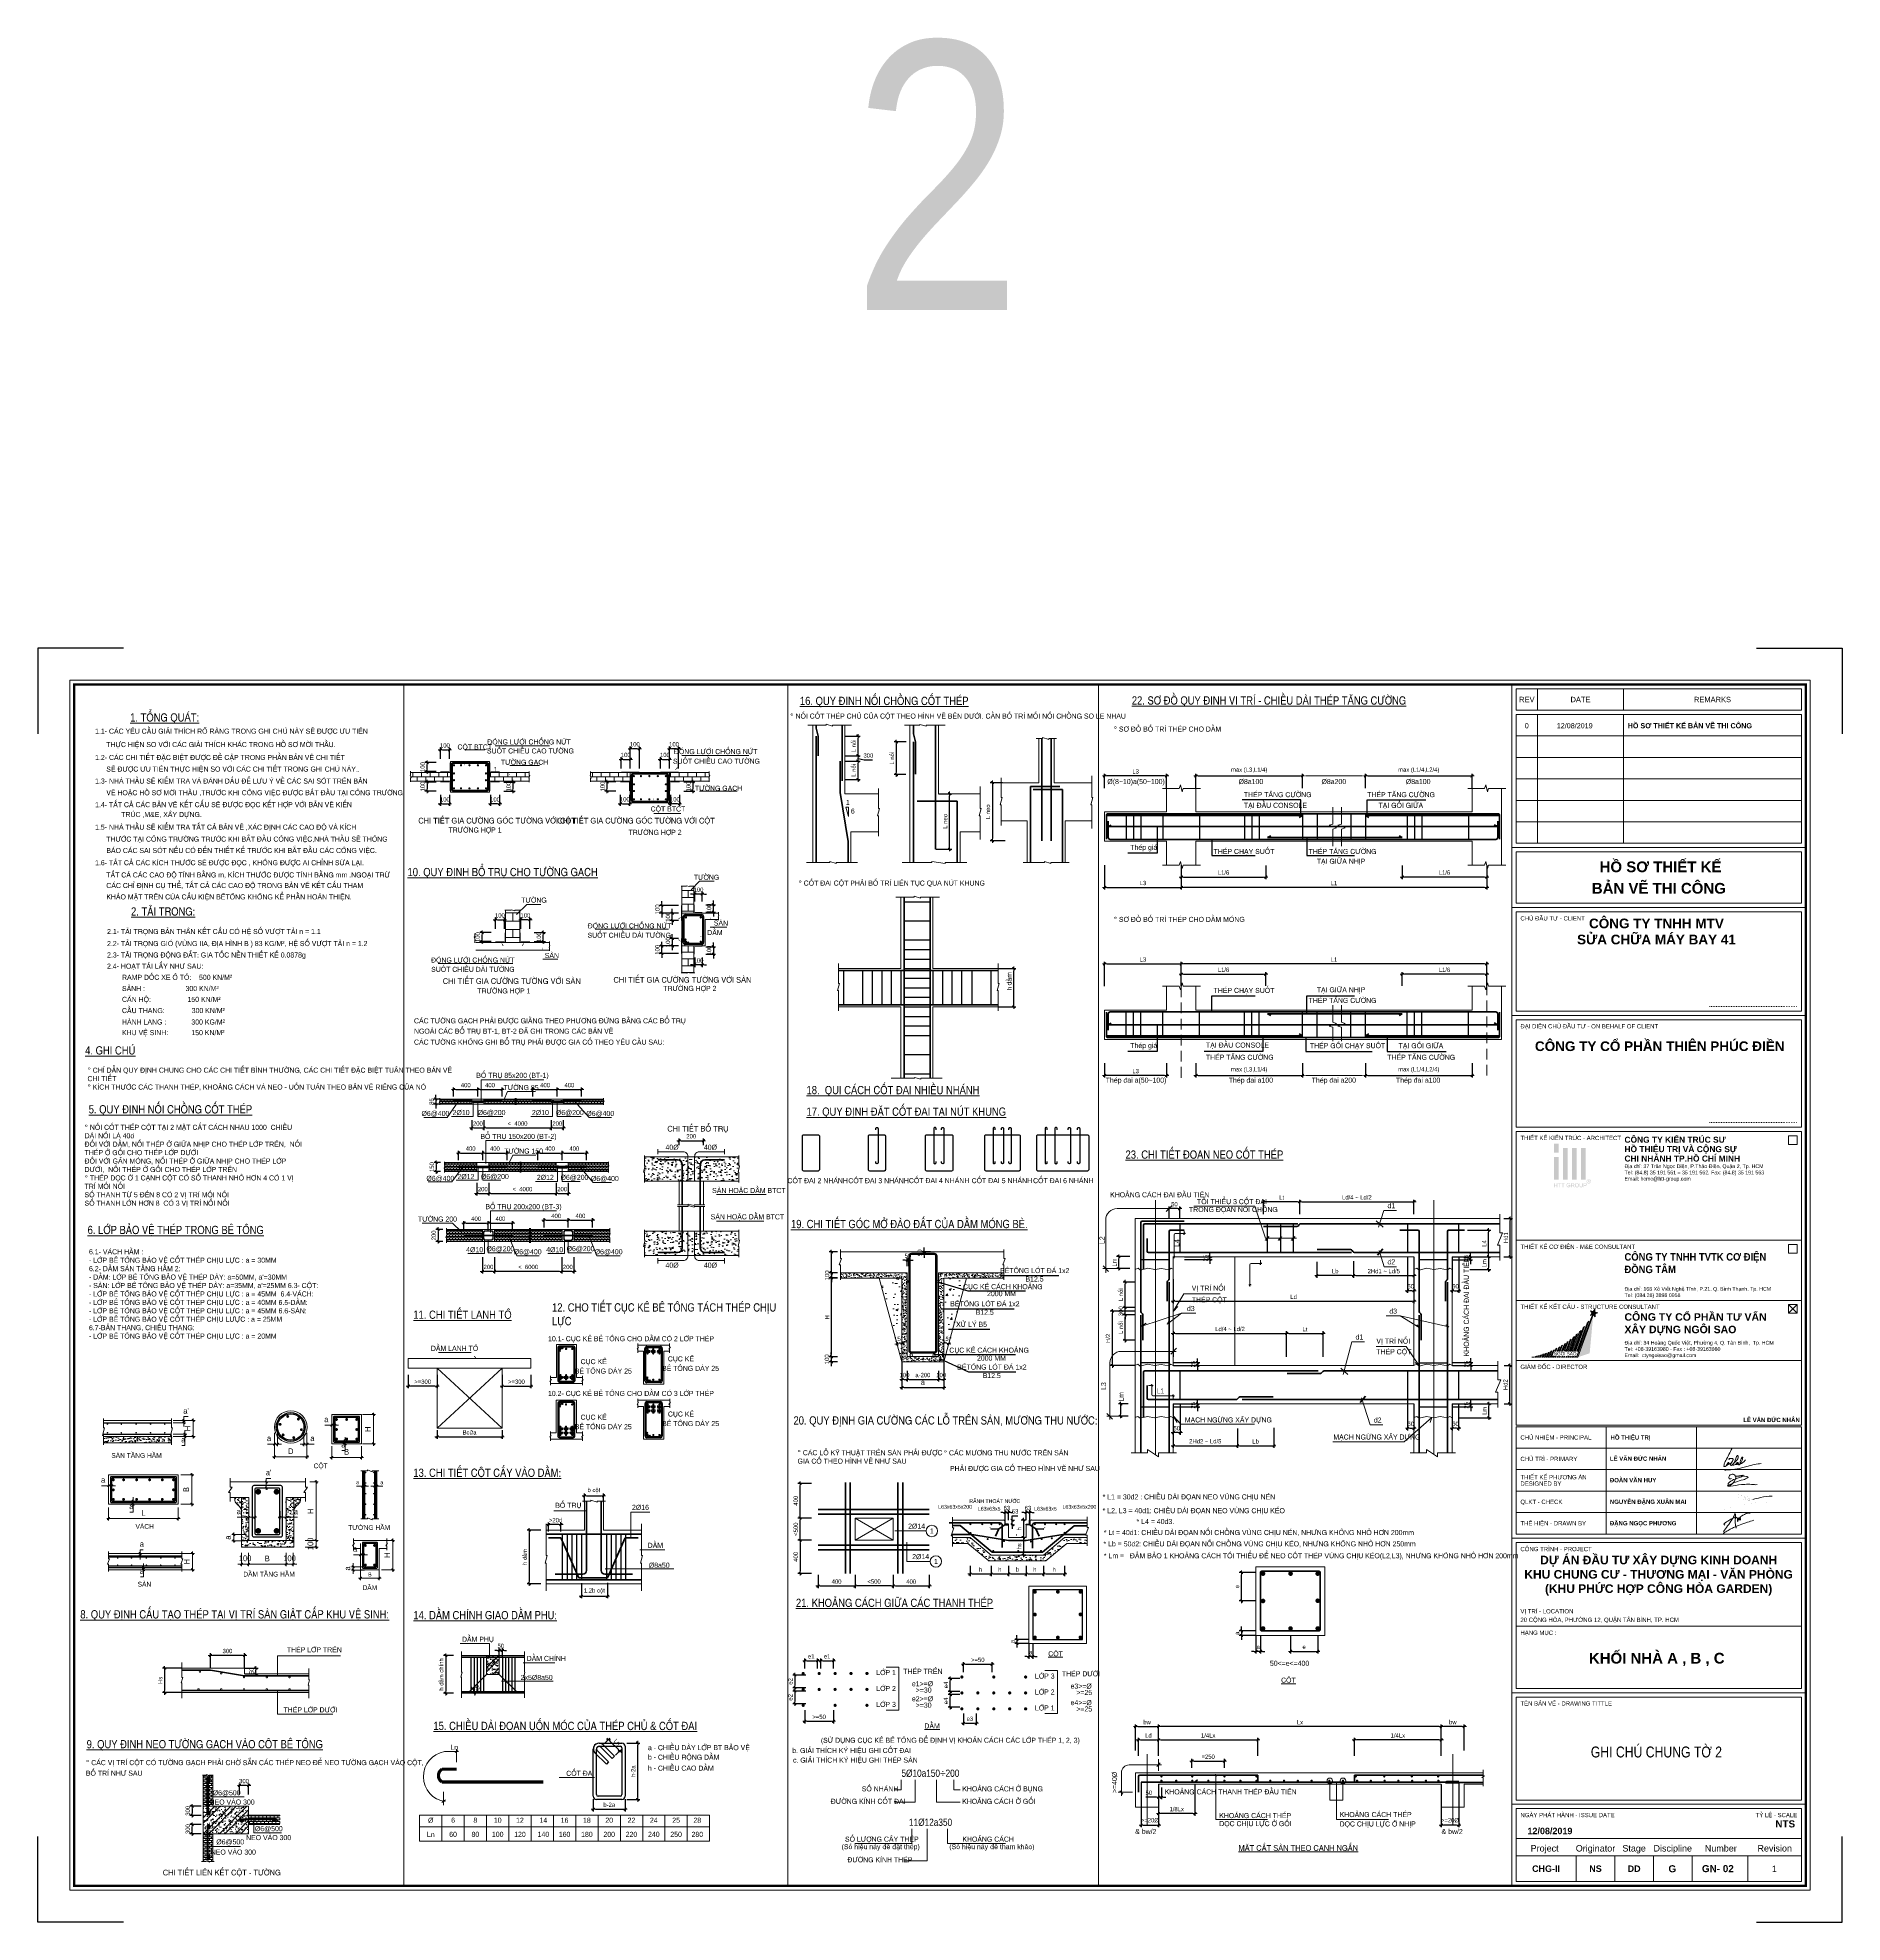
# Model space of a CAD drawing. Header units: millimetres. Extents: x -88960 to 836140, y 175458 to 320791.
# Drawn here: x -4860 to 79240, y 175458 to 263308 of the extents above; entities that cross this region are included whole.
import ezdxf
from ezdxf.enums import TextEntityAlignment as Align

# ---------------------------------------------------------------- set-up
doc = ezdxf.new("R2010")
doc.units = ezdxf.units.MM
doc.header["$LTSCALE"] = 1000
for name, pattern in [('CENTER', [2, 1.25, -0.25, 0.25, -0.25]), ('CENTER2', [1.125, 0.75, -0.125, 0.125, -0.125]), ('DASHED', [0.75, 0.5, -0.25]), ('HIDDEN', [0.375, 0.25, -0.125]), ('HIDDENX2', [0.75, 0.5, -0.25])]:
    doc.linetypes.add(name, pattern=pattern)
doc.layers.get('0').update_dxf_attribs({"linetype": 'CONTINUOUS'})
doc.layers.get('DEFPOINTS').update_dxf_attribs({"linetype": 'CONTINUOUS'})
doc.layers.add('05 netthay', color=2, linetype='CONTINUOUS')
doc.layers.add('CHG_XX_Khung ten$0$TKTC', color=1, linetype='CONTINUOUS')
for name, color, linetype, lineweight in [('Ap0314_Kh', 253, 'CONTINUOUS', 15), ('Ap0402_Reinf.S', 6, 'CONTINUOUS', 35), ('AVDH_KC_BETONG', 3, 'CONTINUOUS', 20), ('CDAI', 6, 'CONTINUOUS', 25), ('CHG_XX_Khung ten$0$TEXT', 7, 'CONTINUOUS', 15), ('CHUNHO', 1, 'CONTINUOUS', 13), ('CHUTO', 51, 'CONTINUOUS', 15), ('CTHEP', 4, 'CONTINUOUS', 50), ('DBAO', 2, 'CONTINUOUS', 13), ('DGIONG', 4, 'CONTINUOUS', 13), ('DKHUAT', 252, 'HIDDENX2', 18), ('DMo', 9, 'HIDDEN', 9), ('DTRUC', 9, 'CENTER', 9), ('HATCH', 253, 'CONTINUOUS', 5), ('KTH', 154, 'CONTINUOUS', 15), ('STICK', 1, 'CONTINUOUS', 9), ('TEXT', 1, 'CONTINUOUS', 15)]:
    doc.layers.add(name, color=color, linetype=linetype, lineweight=lineweight)
doc.layers.add('CHG_XX_Khung ten$0$A1 BORDER$0$DGIONG', color=7, linetype='CONTINUOUS', lineweight=13, true_color=0x29ffff)
doc.layers.add('CHG_XX_Khung ten$0$A1 BORDER$0$STICK', color=7, linetype='CONTINUOUS', lineweight=9, true_color=0xe60000)
doc.styles.add('Ap_Vni-helve', font='VHELVEN_0.TTF', dxfattribs={"width": 0.8, "height": 1})
doc.styles.add('Arial - Bold', font='arialbd.ttf', dxfattribs={"height": 2.5})
doc.styles.add('CHG_XX_Khung ten$0$A1 BORDER$0$ARIAL', font='arial.ttf')
doc.styles.add('CHG_XX_Khung ten$0$A1 BORDER$0$Arial - Bold', font='arialbd.ttf', dxfattribs={"height": 2.5})
doc.styles.add('CHG_XX_Khung ten$0$A1 BORDER$0$Star-AvoBold', font='VAVOB_0.TTF')
doc.styles.add('CHG_XX_Khung ten$0$A1 BORDER$0$Title Block DD$0$ARIAL', font='arial.ttf')
doc.styles.add('CHG_XX_Khung ten$0$A1 BORDER$0$Title Block DD$0$Arial - Bold', font='arialbd.ttf', dxfattribs={"height": 2.5})
doc.styles.add('CHG_XX_Khung ten$0$arial', font='arial.ttf')
doc.styles.add('CHG_XX_Khung ten$0$Arial - Bold', font='arialbd.ttf')
doc.styles.add('CHG_XX_Khung ten$0$ArialB', font='arialbd.ttf')
doc.styles.add('CHG_XX_Khung ten$0$title block pccc$0$ARIAL', font='arial.ttf')
doc.styles.add('CHG_XX_Khung ten$0$title block pccc$0$Arial - Bold', font='arialbd.ttf', dxfattribs={"height": 2.5})
doc.styles.add('HELVE', font='VHELVCN_0.TTF')
doc.styles.add('Star-HelCon', font='VHELVCN_0.TTF')
doc.styles.add('Star-Helve', font='VHELVEN_0.TTF')
doc.styles.add('TLC', font='tlc.shx', dxfattribs={"width": 0.8})
doc.styles.add('TTP-HelCon', font='VHELVCN_0.TTF')
doc.dimstyles.new('Star-100', dxfattribs={"dimscale": 100, "dimtxt": 2, "dimasz": 1, "dimexe": 1, "dimexo": 0.0625, "dimgap": 0.09, "dimtad": 0, "dimtoh": 1, "dimdec": 4, "dimrnd": 1, "dimdsep": 46, "dimtxsty": 'Star-HelCon', "dimblk": 'Stick', "dimcen": 0.09, "dimdle": 1.5, "dimclrd": 256, "dimclre": 256, "dimclrt": 7, "dimadec": 0, "dimazin": 0, "dimtfac": 1, "dimtdec": 4, "dimtix": 1, "dimtmove": 0, "dimatfit": 3, "dimfxl": 0.18, "dimtvp": 1, "dimtolj": 1, "dimtzin": 0, "dimarcsym": 2})
doc.dimstyles.new('TLC - 30', dxfattribs={"dimtxt": 250, "dimasz": 100, "dimexe": 100, "dimexo": 100, "dimgap": 100, "dimtad": 1, "dimdec": 0, "dimlfac": 0.3, "dimzin": 0, "dimdsep": 46, "dimtxsty": 'TLC', "dimblk": 'ARCHTICK', "dimcen": 1, "dimdle": 100, "dimclrd": 4, "dimclre": 4, "dimclrt": 6, "dimadec": 0, "dimazin": 0, "dimtfac": 1, "dimtdec": 0, "dimtofl": 0, "dimtmove": 0, "dimatfit": 3, "dimldrblk": 'NONE', "dimfxl": 0.18, "dimtolj": 1, "dimtzin": 0, "dimarcsym": 2})
doc.dimstyles.new('TTP-20', dxfattribs={"dimscale": 100, "dimtxt": 2.5, "dimasz": 1, "dimexe": 1, "dimexo": 0.5, "dimgap": 0.05, "dimtad": 0, "dimdec": 4, "dimlfac": 0.2, "dimrnd": 1, "dimdsep": 46, "dimtxsty": 'TTP-HelCon', "dimblk": 'Stick', "dimcen": 0.09, "dimdle": 1.5, "dimclrd": 256, "dimclre": 256, "dimclrt": 1, "dimadec": 0, "dimazin": 0, "dimtfac": 1, "dimtdec": 4, "dimtmove": 0, "dimatfit": 3, "dimfxl": 1, "dimtvp": 1, "dimtolj": 1, "dimtzin": 0, "dimarcsym": 0})
pattern_1 = [(50, (-61951.15, 199445.62), (262.70176, -22.98343), [27.4693, -302.16225]), (355, (-61951.15, 199445.62), (-50.8187, 275.4958), [21.97544, -241.7298]), (100.4514, (-61929.25, 199443.7), (211.88327, 252.51224), [23.3453, -256.7984]), (46.1842, (-61951.15, 199518.87), (390.8848, -60.6225), [41.204, -453.2434]), (96.6356, (-61918.57, 199513.82), (342.327, 356.7778), [35.018, -385.1975]), (351.1842, (-61951.15, 199518.87), (342.3267, 356.778), [32.9632, -362.5947]), (21, (-61914.52, 199500.56), (218.62155, -147.4621), [27.4693, -302.16225]), (326, (-61914.52, 199500.56), (89.116, 265.5915), [21.97544, -241.7298]), (71.4514, (-61896.3, 199488.27), (307.73764, 118.12914), [23.3453, -256.7984]), (37.5, (-61951.15, 199445.62), (4.453635, 121.92479), [0, -238.79974, 0, -245.39237, 0, -242.64544]), (7.5, (-61951.15, 199445.62), (96.35113, 144.45616), [0, -139.91028, 0, -233.30588, 0, -92.47996]), (327.5, (-62032.82, 199445.62), (195.51635, -8.26089), [0, -91.56432, 0, -285.68067, 0, -379.07627]), (317.5, (-62069.45, 199445.62), (213.59617, 36.66418), [0, -119.0336, 0, -189.72126, 0, -269.1991])]
pattern_2 = [(50, (-137556299.04, -554506.46), (101.443542146, -8.875159955), [10.6074, -116.6814]), (355, (-137556299.04, -554506.46), (-19.623878616, 106.38403785), [8.48592, -93.34512]), (100.45144446, (-137556290.59, -554507.2), (81.81966321, 97.5088768), [9.014902835, -99.163931184]), (46.1842, (-137556299.04, -554478.17), (150.94207588, -23.40972292), [15.9111, -175.0221]), (96.63563549, (-137556286.46, -554480.12), (132.1911083, 137.77154194), [13.52236189, -148.7459805]), (351.18416399, (-137556299.04, -554478.17), (132.19110821, 137.77154187), [12.72888, -140.01768014]), (21, (-137556284.9, -554485.24), (84.421758195, -56.943194945), [10.6074, -116.6814]), (326, (-137556284.9, -554485.24), (34.412574024, 102.55942117), [8.48592, -93.34512]), (71.45144474, (-137556277.86, -554489.99), (118.834331186, 45.616226004), [9.01490255, -99.163931184]), (37.5, (-137556299.04, -554506.457), (1.719792657, 47.081843535), [0, -92.213664, 0, -94.75944, 0, -93.6987]), (7.5, (-137556299.04, -554506.457), (37.20645082, 55.782437235), [0, -54.027024, 0, -90.092184, 0, -35.71158]), (327.5, (-137556330.58, -554506.457), (75.499574793, -3.189980619), [0, -35.358, 0, -110.31696, 0, -146.38212]), (317.5, (-137556344.72, -554506.46), (82.481186302, 14.15804786), [0, -45.9654, 0, -73.261776, 0, -103.95252])]
pattern_3 = [(50, (-137556298.3, -554220.16), (101.443542146, -8.875159955), [10.6074, -116.6814]), (355, (-137556298.3, -554220.16), (-19.623878616, 106.38403785), [8.48592, -93.34512]), (100.45144446, (-137556289.85, -554220.9), (81.81966321, 97.5088768), [9.014902835, -99.163931184]), (46.1842, (-137556298.3, -554191.88), (150.94207588, -23.40972292), [15.9111, -175.0221]), (96.63563549, (-137556285.72, -554193.83), (132.1911083, 137.77154194), [13.52236189, -148.7459805]), (351.18416399, (-137556298.3, -554191.88), (132.19110821, 137.77154187), [12.72888, -140.01768014]), (21, (-137556284.16, -554198.95), (84.421758195, -56.943194945), [10.6074, -116.6814]), (326, (-137556284.16, -554198.95), (34.412574024, 102.55942117), [8.48592, -93.34512]), (71.45144474, (-137556277.12, -554203.69), (118.834331186, 45.616226004), [9.01490255, -99.163931184]), (37.5, (-137556298.3, -554220.164), (1.719792657, 47.081843535), [0, -92.213664, 0, -94.75944, 0, -93.6987]), (7.5, (-137556298.3, -554220.164), (37.20645082, 55.782437235), [0, -54.027024, 0, -90.092184, 0, -35.71158]), (327.5, (-137556329.84, -554220.164), (75.499574793, -3.189980619), [0, -35.358, 0, -110.31696, 0, -146.38212]), (317.5, (-137556343.98, -554220.164), (82.481186302, 14.15804786), [0, -45.9654, 0, -73.261776, 0, -103.95252])]
pattern_4 = [(50, (-137557097.136, -554220.16), (101.443542146, -8.875159955), [10.6074, -116.6814]), (355, (-137557097.14, -554220.16), (-19.623878616, 106.38403785), [8.48592, -93.34512]), (100.45144446, (-137557088.68, -554220.9), (81.81966321, 97.5088768), [9.014902835, -99.163931184]), (46.1842, (-137557097.14, -554191.88), (150.94207588, -23.40972292), [15.9111, -175.0221]), (96.63563549, (-137557084.56, -554193.83), (132.1911083, 137.77154194), [13.52236189, -148.7459805]), (351.18416399, (-137557097.14, -554191.88), (132.19110821, 137.77154187), [12.72888, -140.01768014]), (21, (-137557082.99, -554198.95), (84.421758195, -56.943194945), [10.6074, -116.6814]), (326, (-137557082.99, -554198.95), (34.412574024, 102.55942117), [8.48592, -93.34512]), (71.45144474, (-137557075.96, -554203.69), (118.834331186, 45.616226004), [9.01490255, -99.163931184]), (37.5, (-137557097.136, -554220.164), (1.719792657, 47.081843535), [0, -92.213664, 0, -94.75944, 0, -93.6987]), (7.5, (-137557097.136, -554220.164), (37.20645082, 55.782437235), [0, -54.027024, 0, -90.092184, 0, -35.71158]), (327.5, (-137557128.675, -554220.164), (75.499574793, -3.189980619), [0, -35.358, 0, -110.31696, 0, -146.38212]), (317.5, (-137557142.82, -554220.164), (82.481186302, 14.15804786), [0, -45.9654, 0, -73.261776, 0, -103.95252])]
pattern_5 = [(50, (-137557105.02, -554525.33), (101.443542146, -8.875159955), [10.6074, -116.6814]), (355, (-137557105.02, -554525.33), (-19.623878616, 106.38403785), [8.48592, -93.34512]), (100.45144446, (-137557096.565, -554526.07), (81.81966321, 97.5088768), [9.014902835, -99.163931184]), (46.1842, (-137557105.02, -554497.04), (150.94207588, -23.40972292), [15.9111, -175.0221]), (96.63563549, (-137557092.44, -554499), (132.1911083, 137.77154194), [13.52236189, -148.7459805]), (351.18416399, (-137557105.02, -554497.04), (132.19110821, 137.77154187), [12.72888, -140.01768014]), (21, (-137557090.875, -554504.115), (84.421758195, -56.943194945), [10.6074, -116.6814]), (326, (-137557090.88, -554504.12), (34.412574024, 102.55942117), [8.48592, -93.34512]), (71.45144474, (-137557083.84, -554508.86), (118.834331186, 45.616226004), [9.01490255, -99.163931184]), (37.5, (-137557105.02, -554525.33), (1.719792657, 47.081843535), [0, -92.213664, 0, -94.75944, 0, -93.6987]), (7.5, (-137557105.02, -554525.33), (37.20645082, 55.782437235), [0, -54.027024, 0, -90.092184, 0, -35.71158]), (327.5, (-137557136.558, -554525.33), (75.499574793, -3.189980619), [0, -35.358, 0, -110.31696, 0, -146.38212]), (317.5, (-137557150.7, -554525.33), (82.481186302, 14.15804786), [0, -45.9654, 0, -73.261776, 0, -103.95252])]
pattern_6 = [(0, (-20182.155, 192719.26), (0, 70.716), []), (90, (-20182.16, 192719.26), (-141.432, 9e-15), [70.716, -70.716]), (90, (-20111.44, 192719.26), (-141.432, 9e-15), [-70.716, 70.716])]
pattern_7 = [(0, (-54218.95, 167513.37), (0, 88.395), []), (90, (-54218.95, 167513.37), (-176.79, 1e-14), [88.395, -88.395]), (90, (-54130.56, 167513.37), (-176.79, 1e-14), [-88.395, 88.395])]
pattern_8 = [(50, (667357.2, -10630.64), (358.63009, -31.37607), [37.5, -412.5]), (355, (667357.2, -10630.64), (-69.37567, 376.09607), [30, -330]), (100.4514, (667387.1, -10633.26), (289.2547, 344.71977), [31.8701, -350.57106]), (46.1842, (667357.2, -10530.64), (533.62052, -82.7595), [56.25, -618.75]), (96.6356, (667401.7, -10537.54), (467.33135, 487.05894), [47.80514, -525.8565]), (351.1842, (667357.2, -10530.64), (467.33097, 487.0593), [45, -495]), (21, (667407.2, -10555.64), (298.45353, -201.30945), [37.5, -412.5]), (326, (667407.2, -10555.64), (121.65767, 362.57502), [30, -330]), (71.4514, (667432.1, -10572.42), (420.11131, 161.26525), [31.8701, -350.57106]), (37.5, (667357.21, -10630.64), (6.079928, 166.446927), [0, -326, 0, -335, 0, -331.25]), (7.5, (667357.21, -10630.64), (131.53477, 197.205856), [0, -191, 0, -318.5, 0, -126.25]), (327.5, (667245.71, -10630.64), (266.911218, -11.277436), [0, -125, 0, -390, 0, -517.5]), (317.5, (667195.7, -10630.64), (291.593085, 50.05249), [0, -162.5, 0, -259, 0, -367.5])]
pattern_9 = [(50, (667625.5, -10630.64), (358.63009, -31.37607), [37.5, -412.5]), (355, (667625.5, -10630.64), (-69.37567, 376.09607), [30, -330]), (100.451444, (667655.4, -10633.26), (289.25442, 344.72), [31.8701, -350.57106]), (46.1842, (667625.5, -10530.64), (533.62067, -82.75964), [56.25, -618.75]), (96.63564, (667670, -10537.54), (467.33097, 487.0593), [47.80517, -525.8569]), (351.18416, (667625.5, -10530.64), (467.33097, 487.0593), [45, -495]), (21, (667675.5, -10555.64), (298.45353, -201.30945), [37.5, -412.5]), (326, (667675.5, -10555.64), (121.65767, 362.57502), [30, -330]), (71.451445, (667700.38, -10572.42), (420.11119, 161.26558), [31.8701, -350.57106]), (37.5, (667625.51, -10630.64), (6.079928, 166.446927), [0, -326, 0, -335, 0, -331.25]), (7.5, (667625.5, -10630.64), (131.53477, 197.205856), [0, -191, 0, -318.5, 0, -126.25]), (327.5, (667514.01, -10630.64), (266.911218, -11.277436), [0, -125, 0, -390, 0, -517.5]), (317.5, (667464, -10630.64), (291.593085, 50.05249), [0, -162.5, 0, -259, 0, -367.5])]

# ---------------------------------------------------------------- blocks, each defined once
blk = doc.blocks.new('Stick')
at = {"layer": 'STICK'}
h = blk.add_hatch(color=256, dxfattribs=at)
edge = h.paths.add_edge_path()
edge.add_line((0.3, 0.5), (-0.5, -0.3))
edge.add_arc((-0.4, -0.4), 0.141, 135, 315)
edge.add_line((-0.3, -0.5), (0.5, 0.3))
edge.add_arc((0.4, 0.4), 0.141, 315, 495)
blk.add_line((1, 0), (-1, 0), dxfattribs=at)
blk.add_lwpolyline([(0.3, 0.5), (-0.5, -0.3, 1), (-0.3, -0.5), (0.5, 0.3, 1), (0.3, 0.5, 1)], format="xyb", dxfattribs=at)
blk = doc.blocks.new('*D562')
at = {"layer": 'DEFPOINTS', "color": 0, "transparency": 16777216}
for p in [(16795, 188135), (16648, 187890), (16795, 187814)]:
    blk.add_point(p, dxfattribs=at)
at = {"layer": 'KTH', "lineweight": -2, "transparency": 16777216}
for p, q in [((16548, 188135), (16448, 188135)), ((16648, 187897), (16648, 188235)), ((16648, 188135), (16795, 188135)), ((16795, 187820), (16795, 188235)), ((16895, 188135), (16995, 188135))]:
    blk.add_line(p, q, dxfattribs=at)
at = {"layer": 'KTH', "lineweight": -2, "transparency": 16777216, "xscale": 100, "yscale": 100, "zscale": 100}
blk.add_blockref('Stick', (16648, 188135), dxfattribs=at)
at = {"layer": 'KTH', "lineweight": -2, "transparency": 16777216, "xscale": 100, "yscale": 100, "zscale": 100, "rotation": 180}
blk.add_blockref('Stick', (16795, 188135), dxfattribs=at)
at = {"layer": 'KTH', "color": 7, "transparency": 16777216, "insert": (16721, 188340), "char_height": 200, "attachment_point": 5, "style": 'Star-HelCon'}
blk.add_mtext('\\A1;50', dxfattribs=at)
blk = doc.blocks.new('*D563')
at = {"layer": 'DEFPOINTS', "color": 0, "transparency": 16777216}
for p in [(16062, 187011), (14890, 186132), (15183, 186132), (15479, 186212), (17820, 186132)]:
    blk.add_point(p, dxfattribs=at)
at = {"layer": 'KTH', "lineweight": -2, "transparency": 16777216}
blk.add_arc((15183, 186132), 307, 18.76886, 26.23114, dxfattribs=at)
at = {"layer": 'KTH', "lineweight": -2, "transparency": 16777216, "xscale": 100, "yscale": 100, "zscale": 100}
for p, rotation in [((15400, 186349), 125.6155719529062), ((15490, 186132), 279.3844280468924)]:
    blk.add_blockref('Stick', p, dxfattribs=dict(at, rotation=rotation))
at = {"layer": 'KTH', "color": 7, "transparency": 16777216, "insert": (15655, 186328), "char_height": 200, "attachment_point": 5, "rotation": 292.5, "style": 'Star-HelCon'}
blk.add_mtext('\\A1;45°', dxfattribs=at)
blk = doc.blocks.new('*D564')
at = {"layer": 'DEFPOINTS', "color": 0, "transparency": 16777216}
for p in [(14519, 187890), (14156, 186132), (14519, 186132)]:
    blk.add_point(p, dxfattribs=at)
at = {"layer": 'KTH', "lineweight": -2, "transparency": 16777216}
for p, q in [((14512, 187890), (14056, 187890)), ((14156, 187790), (14156, 186232)), ((14512, 186132), (14056, 186132))]:
    blk.add_line(p, q, dxfattribs=at)
at = {"layer": 'KTH', "lineweight": -2, "transparency": 16777216, "xscale": 100, "yscale": 100, "zscale": 100}
for p, rotation in [((14156, 187890), 90), ((14156, 186132), 270)]:
    blk.add_blockref('Stick', p, dxfattribs=dict(at, rotation=rotation))
at = {"layer": 'KTH', "color": 7, "transparency": 16777216, "insert": (13950, 187011), "char_height": 200, "attachment_point": 5, "rotation": 90, "style": 'Star-HelCon'}
blk.add_mtext('\\A1;h daàm chính', dxfattribs=at)
blk = doc.blocks.new('*D565')
at = {"layer": 'DEFPOINTS', "color": 0, "transparency": 16777216}
for p in [(32418, 206709), (32125, 205732), (32418, 205732)]:
    blk.add_point(p, dxfattribs=at)
at = {"layer": 'KTH', "lineweight": -2, "transparency": 16777216}
for p, q in [((32412, 206709), (32025, 206709)), ((32125, 206609), (32125, 205832)), ((32412, 205732), (32025, 205732))]:
    blk.add_line(p, q, dxfattribs=at)
at = {"layer": 'KTH', "lineweight": -2, "transparency": 16777216, "xscale": 100, "yscale": 100, "zscale": 100}
for p, rotation in [((32125, 206709), 90), ((32125, 205732), 270)]:
    blk.add_blockref('Stick', p, dxfattribs=dict(at, rotation=rotation))
blk = doc.blocks.new('*D566')
at = {"layer": 'DEFPOINTS', "color": 0, "transparency": 16777216}
for p in [(32424, 205738), (32131, 205494), (32424, 205494)]:
    blk.add_point(p, dxfattribs=at)
at = {"layer": 'KTH', "lineweight": -2, "transparency": 16777216}
for p, q in [((32418, 205738), (32031, 205738)), ((32131, 205838), (32131, 205938)), ((32131, 205738), (32131, 205494)), ((32418, 205494), (32031, 205494)), ((32131, 205394), (32131, 205294))]:
    blk.add_line(p, q, dxfattribs=at)
at = {"layer": 'KTH', "lineweight": -2, "transparency": 16777216, "xscale": 100, "yscale": 100, "zscale": 100}
for p, rotation in [((32131, 205738), 270), ((32131, 205494), 90)]:
    blk.add_blockref('Stick', p, dxfattribs=dict(at, rotation=rotation))
at = {"layer": 'KTH', "color": 7, "transparency": 16777216, "insert": (31927, 205616), "char_height": 200, "attachment_point": 5, "rotation": 90, "style": 'Star-HelCon'}
blk.add_mtext('\\A1;100', dxfattribs=at)
blk = doc.blocks.new('*D567')
at = {"layer": 'DEFPOINTS', "color": 0, "transparency": 16777216}
for p in [(32418, 205488), (32125, 201825), (32418, 201825)]:
    blk.add_point(p, dxfattribs=at)
at = {"layer": 'KTH', "lineweight": -2, "transparency": 16777216}
for p, q in [((32412, 205488), (32025, 205488)), ((32125, 205388), (32125, 201925)), ((32412, 201825), (32025, 201825))]:
    blk.add_line(p, q, dxfattribs=at)
at = {"layer": 'KTH', "lineweight": -2, "transparency": 16777216, "xscale": 100, "yscale": 100, "zscale": 100}
for p, rotation in [((32125, 205488), 90), ((32125, 201825), 270)]:
    blk.add_blockref('Stick', p, dxfattribs=dict(at, rotation=rotation))
at = {"layer": 'KTH', "color": 7, "transparency": 16777216, "insert": (31925, 203656), "char_height": 200, "attachment_point": 5, "rotation": 90, "style": 'Star-HelCon'}
blk.add_mtext('\\A1;H', dxfattribs=at)
blk = doc.blocks.new('*D568')
at = {"layer": 'DEFPOINTS', "color": 0, "transparency": 16777216}
for p in [(32125, 201581), (32418, 201825), (32418, 201581)]:
    blk.add_point(p, dxfattribs=at)
at = {"layer": 'KTH', "lineweight": -2, "transparency": 16777216}
for p, q in [((32412, 201825), (32025, 201825)), ((32412, 201581), (32025, 201581)), ((32125, 201925), (32125, 202025)), ((32125, 201825), (32125, 201581)), ((32125, 201481), (32125, 201381))]:
    blk.add_line(p, q, dxfattribs=at)
at = {"layer": 'KTH', "lineweight": -2, "transparency": 16777216, "xscale": 100, "yscale": 100, "zscale": 100}
for p, rotation in [((32125, 201825), 270), ((32125, 201581), 90)]:
    blk.add_blockref('Stick', p, dxfattribs=dict(at, rotation=rotation))
at = {"layer": 'KTH', "color": 7, "transparency": 16777216, "insert": (31921, 201703), "char_height": 200, "attachment_point": 5, "rotation": 90, "style": 'Star-HelCon'}
blk.add_mtext('\\A1;100', dxfattribs=at)
blk = doc.blocks.new('*D569')
at = {"layer": 'DEFPOINTS', "color": 0, "transparency": 16777216}
for p in [(35416, 201581), (35660, 201170), (35660, 200764)]:
    blk.add_point(p, dxfattribs=at)
at = {"layer": 'KTH', "lineweight": -2, "transparency": 16777216}
for p, q in [((35416, 201575), (35416, 200664)), ((35516, 200764), (35560, 200764)), ((35660, 201164), (35660, 200664))]:
    blk.add_line(p, q, dxfattribs=at)
at = {"layer": 'KTH', "lineweight": -2, "transparency": 16777216, "xscale": 100, "yscale": 100, "zscale": 100, "rotation": 180}
blk.add_blockref('Stick', (35416, 200764), dxfattribs=at)
at = {"layer": 'KTH', "lineweight": -2, "transparency": 16777216, "xscale": 100, "yscale": 100, "zscale": 100}
blk.add_blockref('Stick', (35660, 200764), dxfattribs=at)
at = {"layer": 'KTH', "color": 7, "transparency": 16777216, "insert": (35538, 200968), "char_height": 200, "attachment_point": 5, "style": 'Star-HelCon'}
blk.add_mtext('\\A1;100', dxfattribs=at)
blk = doc.blocks.new('*D570')
at = {"layer": 'DEFPOINTS', "color": 0, "transparency": 16777216}
for p in [(35660, 201170), (37125, 201170), (37125, 200764)]:
    blk.add_point(p, dxfattribs=at)
at = {"layer": 'KTH', "lineweight": -2, "transparency": 16777216}
for p, q in [((35660, 201164), (35660, 200664)), ((35760, 200764), (37025, 200764)), ((37125, 201164), (37125, 200664))]:
    blk.add_line(p, q, dxfattribs=at)
at = {"layer": 'KTH', "lineweight": -2, "transparency": 16777216, "xscale": 100, "yscale": 100, "zscale": 100, "rotation": 180}
blk.add_blockref('Stick', (35660, 200764), dxfattribs=at)
at = {"layer": 'KTH', "lineweight": -2, "transparency": 16777216, "xscale": 100, "yscale": 100, "zscale": 100}
blk.add_blockref('Stick', (37125, 200764), dxfattribs=at)
at = {"layer": 'KTH', "color": 7, "transparency": 16777216, "insert": (36392, 200968), "char_height": 200, "attachment_point": 5, "style": 'Star-HelCon'}
blk.add_mtext('\\A1;a-200', dxfattribs=at)
blk = doc.blocks.new('*D571')
at = {"layer": 'DEFPOINTS', "color": 0, "transparency": 16777216}
for p in [(37369, 201581), (37125, 201170), (37369, 200764)]:
    blk.add_point(p, dxfattribs=at)
at = {"layer": 'KTH', "lineweight": -2, "transparency": 16777216}
for p, q in [((37369, 201575), (37369, 200664)), ((37125, 201164), (37125, 200664)), ((37225, 200764), (37269, 200764))]:
    blk.add_line(p, q, dxfattribs=at)
at = {"layer": 'KTH', "lineweight": -2, "transparency": 16777216, "xscale": 100, "yscale": 100, "zscale": 100, "rotation": 180}
blk.add_blockref('Stick', (37125, 200764), dxfattribs=at)
at = {"layer": 'KTH', "lineweight": -2, "transparency": 16777216, "xscale": 100, "yscale": 100, "zscale": 100}
blk.add_blockref('Stick', (37369, 200764), dxfattribs=at)
at = {"layer": 'KTH', "color": 7, "transparency": 16777216, "insert": (37247, 200968), "char_height": 200, "attachment_point": 5, "style": 'Star-HelCon'}
blk.add_mtext('\\A1;100', dxfattribs=at)
blk = doc.blocks.new('*D572')
at = {"layer": 'DEFPOINTS', "color": 0, "transparency": 16777216}
for p in [(35416, 201170), (37369, 201170), (37369, 200387)]:
    blk.add_point(p, dxfattribs=at)
at = {"layer": 'KTH', "lineweight": -2, "transparency": 16777216}
for p, q in [((35416, 201164), (35416, 200287)), ((35516, 200387), (37269, 200387)), ((37369, 201164), (37369, 200287))]:
    blk.add_line(p, q, dxfattribs=at)
at = {"layer": 'KTH', "lineweight": -2, "transparency": 16777216, "xscale": 100, "yscale": 100, "zscale": 100, "rotation": 180}
blk.add_blockref('Stick', (35416, 200387), dxfattribs=at)
at = {"layer": 'KTH', "lineweight": -2, "transparency": 16777216, "xscale": 100, "yscale": 100, "zscale": 100}
blk.add_blockref('Stick', (37369, 200387), dxfattribs=at)
at = {"layer": 'KTH', "color": 7, "transparency": 16777216, "insert": (36392, 200634), "char_height": 200, "attachment_point": 5, "style": 'Star-HelCon'}
blk.add_mtext('\\A1;{\\H1.20833x;a}', dxfattribs=at)
blk = doc.blocks.new('*D573')
at = {"layer": 'DEFPOINTS', "color": 0, "transparency": 16777216}
for p in [(35660, 206032), (35733, 206325), (35733, 206032)]:
    blk.add_point(p, dxfattribs=at)
at = {"layer": 'KTH', "lineweight": -2, "transparency": 16777216}
for p, q in [((35560, 206325), (35460, 206325)), ((35660, 206038), (35660, 206425)), ((35660, 206325), (35733, 206325)), ((35733, 206038), (35733, 206425)), ((35833, 206325), (35933, 206325))]:
    blk.add_line(p, q, dxfattribs=at)
at = {"layer": 'KTH', "lineweight": -2, "transparency": 16777216, "xscale": 100, "yscale": 100, "zscale": 100}
blk.add_blockref('Stick', (35660, 206325), dxfattribs=at)
at = {"layer": 'KTH', "lineweight": -2, "transparency": 16777216, "xscale": 100, "yscale": 100, "zscale": 100, "rotation": 180}
blk.add_blockref('Stick', (35733, 206325), dxfattribs=at)
at = {"layer": 'KTH', "color": 7, "transparency": 16777216, "insert": (35696, 206529), "char_height": 200, "attachment_point": 5, "style": 'Star-HelCon'}
blk.add_mtext('\\A1;50', dxfattribs=at)
blk = doc.blocks.new('*D574')
at = {"layer": 'DEFPOINTS', "color": 0, "transparency": 16777216}
for p in [(36454, 206635), (36747, 206708), (36747, 206635)]:
    blk.add_point(p, dxfattribs=at)
at = {"layer": 'KTH', "lineweight": -2, "transparency": 16777216}
for p, q in [((36741, 206708), (36354, 206708)), ((36741, 206635), (36354, 206635)), ((36454, 206808), (36454, 206908)), ((36454, 206708), (36454, 206635)), ((36454, 206535), (36454, 206435))]:
    blk.add_line(p, q, dxfattribs=at)
at = {"layer": 'KTH', "lineweight": -2, "transparency": 16777216, "xscale": 100, "yscale": 100, "zscale": 100}
for p, rotation in [((36454, 206708), 270), ((36454, 206635), 90)]:
    blk.add_blockref('Stick', p, dxfattribs=dict(at, rotation=rotation))
at = {"layer": 'KTH', "color": 7, "transparency": 16777216, "insert": (36249, 206672), "char_height": 200, "attachment_point": 5, "rotation": 90, "style": 'Star-HelCon'}
blk.add_mtext('\\A1;50', dxfattribs=at)
blk = doc.blocks.new('*D575')
at = {"layer": 'DEFPOINTS', "color": 0, "transparency": 16777216}
for p in [(35615, 230483), (35154, 228956), (35612, 228956)]:
    blk.add_point(p, dxfattribs=at)
at = {"layer": 'KTH', "lineweight": -2, "transparency": 16777216}
for p, q in [((35609, 230483), (35054, 230483)), ((35154, 230383), (35154, 229056)), ((35605, 228956), (35054, 228956))]:
    blk.add_line(p, q, dxfattribs=at)
at = {"layer": 'KTH', "lineweight": -2, "transparency": 16777216, "xscale": 100, "yscale": 100, "zscale": 100}
for p, rotation in [((35154, 230483), 90), ((35154, 228956), 270)]:
    blk.add_blockref('Stick', p, dxfattribs=dict(at, rotation=rotation))
at = {"layer": 'KTH', "color": 7, "transparency": 16777216, "insert": (34950, 229720), "char_height": 200, "attachment_point": 5, "rotation": 90, "style": 'Star-HelCon'}
blk.add_mtext('\\A1;L noái', dxfattribs=at)
blk = doc.blocks.new('*D576')
at = {"layer": 'DEFPOINTS', "color": 0, "transparency": 16777216}
for p in [(40103, 228576), (39632, 225873), (40230, 225873)]:
    blk.add_point(p, dxfattribs=at)
at = {"layer": 'KTH', "lineweight": -2, "transparency": 16777216}
for p, q in [((40096, 228576), (39532, 228576)), ((39632, 228476), (39632, 225973)), ((40224, 225873), (39532, 225873))]:
    blk.add_line(p, q, dxfattribs=at)
at = {"layer": 'KTH', "lineweight": -2, "transparency": 16777216, "xscale": 100, "yscale": 100, "zscale": 100}
for p, rotation in [((39632, 228576), 90), ((39632, 225873), 270)]:
    blk.add_blockref('Stick', p, dxfattribs=dict(at, rotation=rotation))
at = {"layer": 'KTH', "color": 7, "transparency": 16777216, "insert": (39428, 227225), "char_height": 200, "attachment_point": 5, "rotation": 90, "style": 'Star-HelCon'}
blk.add_mtext('\\A1;L neo', dxfattribs=at)
blk = doc.blocks.new('*D577')
at = {"layer": 'DEFPOINTS', "color": 0, "transparency": 16777216}
for p in [(33230, 191669), (35009, 191669), (33230, 191135)]:
    blk.add_point(p, dxfattribs=at)
at = {"layer": 'KTH', "lineweight": -2, "transparency": 16777216}
for p, q in [((33230, 191663), (33230, 191035)), ((35009, 191663), (35009, 191035)), ((34909, 191135), (33330, 191135))]:
    blk.add_line(p, q, dxfattribs=at)
at = {"layer": 'KTH', "lineweight": -2, "transparency": 16777216, "xscale": 100, "yscale": 100, "zscale": 100, "rotation": 180}
blk.add_blockref('Stick', (33230, 191135), dxfattribs=at)
at = {"layer": 'KTH', "lineweight": -2, "transparency": 16777216, "xscale": 100, "yscale": 100, "zscale": 100}
blk.add_blockref('Stick', (35009, 191135), dxfattribs=at)
at = {"layer": 'KTH', "color": 7, "transparency": 16777216, "insert": (34120, 191340), "char_height": 200, "attachment_point": 5, "style": 'Star-HelCon'}
blk.add_mtext('\\A1;<500', dxfattribs=at)
blk = doc.blocks.new('*D578')
at = {"layer": 'DEFPOINTS', "color": 0, "transparency": 16777216}
for p in [(30670, 194303), (31204, 194303), (31204, 193264)]:
    blk.add_point(p, dxfattribs=at)
at = {"layer": 'KTH', "lineweight": -2, "transparency": 16777216}
for p, q in [((31197, 194303), (30570, 194303)), ((30670, 193364), (30670, 194203)), ((31197, 193264), (30570, 193264))]:
    blk.add_line(p, q, dxfattribs=at)
at = {"layer": 'KTH', "lineweight": -2, "transparency": 16777216, "xscale": 100, "yscale": 100, "zscale": 100}
for p, rotation in [((30670, 194303), 90), ((30670, 193264), 270)]:
    blk.add_blockref('Stick', p, dxfattribs=dict(at, rotation=rotation))
at = {"layer": 'KTH', "color": 7, "transparency": 16777216, "insert": (30466, 193784), "char_height": 200, "attachment_point": 5, "rotation": 90, "style": 'Star-HelCon'}
blk.add_mtext('\\A1;<500', dxfattribs=at)
blk = doc.blocks.new('*D579')
at = {"layer": 'DEFPOINTS', "color": 0, "transparency": 16777216}
for p in [(31507, 191669), (33230, 191669), (33230, 191135)]:
    blk.add_point(p, dxfattribs=at)
at = {"layer": 'KTH', "lineweight": -2, "transparency": 16777216}
for p, q in [((31507, 191663), (31507, 191035)), ((33230, 191663), (33230, 191035)), ((31607, 191135), (33130, 191135))]:
    blk.add_line(p, q, dxfattribs=at)
at = {"layer": 'KTH', "lineweight": -2, "transparency": 16777216, "xscale": 100, "yscale": 100, "zscale": 100, "rotation": 180}
blk.add_blockref('Stick', (31507, 191135), dxfattribs=at)
at = {"layer": 'KTH', "lineweight": -2, "transparency": 16777216, "xscale": 100, "yscale": 100, "zscale": 100}
blk.add_blockref('Stick', (33230, 191135), dxfattribs=at)
at = {"layer": 'KTH', "color": 7, "transparency": 16777216, "insert": (32369, 191340), "char_height": 200, "attachment_point": 5, "style": 'Star-HelCon'}
blk.add_mtext('\\A1;400', dxfattribs=at)
blk = doc.blocks.new('*D580')
at = {"layer": 'DEFPOINTS', "color": 0, "transparency": 16777216}
for p in [(35009, 191669), (36687, 191669), (36687, 191135)]:
    blk.add_point(p, dxfattribs=at)
at = {"layer": 'KTH', "lineweight": -2, "transparency": 16777216}
for p, q in [((35009, 191663), (35009, 191035)), ((36687, 191663), (36687, 191035)), ((35109, 191135), (36587, 191135))]:
    blk.add_line(p, q, dxfattribs=at)
at = {"layer": 'KTH', "lineweight": -2, "transparency": 16777216, "xscale": 100, "yscale": 100, "zscale": 100, "rotation": 180}
blk.add_blockref('Stick', (35009, 191135), dxfattribs=at)
at = {"layer": 'KTH', "lineweight": -2, "transparency": 16777216, "xscale": 100, "yscale": 100, "zscale": 100}
blk.add_blockref('Stick', (36687, 191135), dxfattribs=at)
at = {"layer": 'KTH', "color": 7, "transparency": 16777216, "insert": (35848, 191340), "char_height": 200, "attachment_point": 5, "style": 'Star-HelCon'}
blk.add_mtext('\\A1;400', dxfattribs=at)
blk = doc.blocks.new('*D581')
at = {"layer": 'DEFPOINTS', "color": 0, "transparency": 16777216}
for p in [(31204, 193264), (30670, 191719), (31204, 191719)]:
    blk.add_point(p, dxfattribs=at)
at = {"layer": 'KTH', "lineweight": -2, "transparency": 16777216}
for p, q in [((31197, 193264), (30570, 193264)), ((30670, 193164), (30670, 191819)), ((31197, 191719), (30570, 191719))]:
    blk.add_line(p, q, dxfattribs=at)
at = {"layer": 'KTH', "lineweight": -2, "transparency": 16777216, "xscale": 100, "yscale": 100, "zscale": 100}
for p, rotation in [((30670, 193264), 90), ((30670, 191719), 270)]:
    blk.add_blockref('Stick', p, dxfattribs=dict(at, rotation=rotation))
at = {"layer": 'KTH', "color": 7, "transparency": 16777216, "insert": (30466, 192492), "char_height": 200, "attachment_point": 5, "rotation": 90, "style": 'Star-HelCon'}
blk.add_mtext('\\A1;400', dxfattribs=at)
blk = doc.blocks.new('*D582')
at = {"layer": 'DEFPOINTS', "color": 0, "transparency": 16777216}
for p in [(30670, 195913), (31204, 195913), (31204, 194303)]:
    blk.add_point(p, dxfattribs=at)
at = {"layer": 'KTH', "lineweight": -2, "transparency": 16777216}
for p, q in [((31197, 195913), (30570, 195913)), ((30670, 194403), (30670, 195813)), ((31197, 194303), (30570, 194303))]:
    blk.add_line(p, q, dxfattribs=at)
at = {"layer": 'KTH', "lineweight": -2, "transparency": 16777216, "xscale": 100, "yscale": 100, "zscale": 100}
for p, rotation in [((30670, 195913), 90), ((30670, 194303), 270)]:
    blk.add_blockref('Stick', p, dxfattribs=dict(at, rotation=rotation))
at = {"layer": 'KTH', "color": 7, "transparency": 16777216, "insert": (30466, 195108), "char_height": 200, "attachment_point": 5, "rotation": 90, "style": 'Star-HelCon'}
blk.add_mtext('\\A1;400', dxfattribs=at)
blk = doc.blocks.new('*D583')
at = {"layer": 'DEFPOINTS', "color": 0, "transparency": 16777216}
for p in [(20615, 195033), (21505, 195344), (21505, 195033)]:
    blk.add_point(p, dxfattribs=at)
at = {"layer": 'KTH', "lineweight": -2, "transparency": 16777216}
for p, q in [((20615, 195039), (20615, 195444)), ((20715, 195344), (21405, 195344)), ((21505, 195039), (21505, 195444))]:
    blk.add_line(p, q, dxfattribs=at)
at = {"layer": 'KTH', "lineweight": -2, "transparency": 16777216, "xscale": 100, "yscale": 100, "zscale": 100, "rotation": 180}
blk.add_blockref('Stick', (20615, 195344), dxfattribs=at)
at = {"layer": 'KTH', "lineweight": -2, "transparency": 16777216, "xscale": 100, "yscale": 100, "zscale": 100}
blk.add_blockref('Stick', (21505, 195344), dxfattribs=at)
at = {"layer": 'KTH', "color": 7, "transparency": 16777216, "insert": (21060, 195585), "char_height": 200, "attachment_point": 5, "style": 'Star-HelCon'}
blk.add_mtext('\\A1;b coät', dxfattribs=at)
blk = doc.blocks.new('*D584')
at = {"layer": 'DEFPOINTS', "color": 0, "transparency": 16777216}
for p in [(18597, 193734), (18047, 191239), (18597, 191239)]:
    blk.add_point(p, dxfattribs=at)
at = {"layer": 'KTH', "lineweight": -2, "transparency": 16777216}
for p, q in [((18591, 193734), (17947, 193734)), ((18047, 193634), (18047, 191339)), ((18591, 191239), (17947, 191239))]:
    blk.add_line(p, q, dxfattribs=at)
at = {"layer": 'KTH', "lineweight": -2, "transparency": 16777216, "xscale": 100, "yscale": 100, "zscale": 100}
for p, rotation in [((18047, 193734), 90), ((18047, 191239), 270)]:
    blk.add_blockref('Stick', p, dxfattribs=dict(at, rotation=rotation))
at = {"layer": 'KTH', "color": 7, "transparency": 16777216, "insert": (17842, 192486), "char_height": 200, "attachment_point": 5, "rotation": 90, "style": 'Star-HelCon'}
blk.add_mtext('\\A1;h daàm', dxfattribs=at)
blk = doc.blocks.new('*D585')
at = {"layer": 'DEFPOINTS', "color": 0, "transparency": 16777216}
for p in [(20476, 191280), (21689, 191287), (21689, 190660)]:
    blk.add_point(p, dxfattribs=at)
at = {"layer": 'KTH', "lineweight": -2, "transparency": 16777216}
for p, q in [((20476, 191274), (20476, 190560)), ((20576, 190660), (21589, 190660)), ((21689, 191281), (21689, 190560))]:
    blk.add_line(p, q, dxfattribs=at)
at = {"layer": 'KTH', "lineweight": -2, "transparency": 16777216, "xscale": 100, "yscale": 100, "zscale": 100, "rotation": 180}
blk.add_blockref('Stick', (20476, 190660), dxfattribs=at)
at = {"layer": 'KTH', "lineweight": -2, "transparency": 16777216, "xscale": 100, "yscale": 100, "zscale": 100}
blk.add_blockref('Stick', (21689, 190660), dxfattribs=at)
at = {"layer": 'KTH', "color": 7, "transparency": 16777216, "insert": (21083, 190902), "char_height": 200, "attachment_point": 5, "style": 'Star-HelCon'}
blk.add_mtext('\\A1;1.2b coät', dxfattribs=at)
blk = doc.blocks.new('*D586')
at = {"layer": 'DEFPOINTS', "color": 0, "transparency": 16777216}
for p in [(18952, 193997), (18952, 193674), (19523, 193674)]:
    blk.add_point(p, dxfattribs=at)
at = {"layer": 'KTH', "lineweight": -2, "transparency": 16777216}
for p, q in [((18952, 193680), (18952, 194097)), ((19423, 193997), (19052, 193997)), ((19523, 193680), (19523, 194097))]:
    blk.add_line(p, q, dxfattribs=at)
at = {"layer": 'KTH', "lineweight": -2, "transparency": 16777216, "xscale": 100, "yscale": 100, "zscale": 100, "rotation": 180}
blk.add_blockref('Stick', (18952, 193997), dxfattribs=at)
at = {"layer": 'KTH', "lineweight": -2, "transparency": 16777216, "xscale": 100, "yscale": 100, "zscale": 100}
blk.add_blockref('Stick', (19523, 193997), dxfattribs=at)
at = {"layer": 'KTH', "color": 7, "transparency": 16777216, "insert": (19237, 194201), "char_height": 200, "attachment_point": 5, "style": 'Star-HelCon'}
blk.add_mtext('\\A1; >20d', dxfattribs=at)
blk = doc.blocks.new('*D587')
at = {"layer": 'DEFPOINTS', "color": 0, "transparency": 16777216}
for p in [(22589, 183815), (23102, 183815), (22589, 181181)]:
    blk.add_point(p, dxfattribs=at)
at = {"layer": 'KTH', "lineweight": -2, "transparency": 16777216}
for p, q in [((22595, 183815), (23202, 183815)), ((23102, 181281), (23102, 183715)), ((22595, 181181), (23202, 181181))]:
    blk.add_line(p, q, dxfattribs=at)
at = {"layer": 'KTH', "lineweight": -2, "transparency": 16777216, "xscale": 100, "yscale": 100, "zscale": 100}
for p, rotation in [((23102, 183815), 90), ((23102, 181181), 270)]:
    blk.add_blockref('Stick', p, dxfattribs=dict(at, rotation=rotation))
at = {"layer": 'KTH', "color": 7, "transparency": 16777216, "insert": (22897, 182498), "char_height": 200, "attachment_point": 5, "rotation": 90, "style": 'Star-HelCon'}
blk.add_mtext('\\A1;h-2a', dxfattribs=at)
blk = doc.blocks.new('*D588')
at = {"layer": 'DEFPOINTS', "color": 0, "transparency": 16777216}
for p in [(21034, 181201), (22517, 181201), (22517, 180730)]:
    blk.add_point(p, dxfattribs=at)
at = {"layer": 'KTH', "lineweight": -2, "transparency": 16777216}
for p, q in [((21034, 181195), (21034, 180630)), ((22517, 181195), (22517, 180630)), ((21134, 180730), (22417, 180730))]:
    blk.add_line(p, q, dxfattribs=at)
at = {"layer": 'KTH', "lineweight": -2, "transparency": 16777216, "xscale": 100, "yscale": 100, "zscale": 100, "rotation": 180}
blk.add_blockref('Stick', (21034, 180730), dxfattribs=at)
at = {"layer": 'KTH', "lineweight": -2, "transparency": 16777216, "xscale": 100, "yscale": 100, "zscale": 100}
blk.add_blockref('Stick', (22517, 180730), dxfattribs=at)
at = {"layer": 'KTH', "color": 7, "transparency": 16777216, "insert": (21776, 180935), "char_height": 200, "attachment_point": 5, "style": 'Star-HelCon'}
blk.add_mtext('\\A1;b-2a', dxfattribs=at)
blk = doc.blocks.new('*D589')
at = {"layer": 'DEFPOINTS', "color": 0, "transparency": 16777216}
for p in [(39904, 219912), (40630, 219912), (39904, 218133)]:
    blk.add_point(p, dxfattribs=at)
at = {"layer": 'KTH', "lineweight": -2, "transparency": 16777216}
for p, q in [((39910, 219912), (40730, 219912)), ((40630, 218233), (40630, 219812)), ((39910, 218133), (40730, 218133))]:
    blk.add_line(p, q, dxfattribs=at)
at = {"layer": 'KTH', "lineweight": -2, "transparency": 16777216, "xscale": 100, "yscale": 100, "zscale": 100}
for p, rotation in [((40630, 219912), 90), ((40630, 218133), 270)]:
    blk.add_blockref('Stick', p, dxfattribs=dict(at, rotation=rotation))
at = {"layer": 'KTH', "color": 7, "transparency": 16777216, "insert": (40530, 219070), "char_height": 200, "attachment_point": 9, "rotation": 90, "style": 'Star-HelCon'}
blk.add_mtext('\\A1;h', dxfattribs=at)
blk = doc.blocks.new('*D590')
at = {"layer": 'DEFPOINTS', "color": 0, "transparency": 16777216}
for p in [(37670, 186818), (38115, 186818), (38115, 186224)]:
    blk.add_point(p, dxfattribs=at)
at = {"layer": 'KTH', "lineweight": -2, "transparency": 16777216}
for p, q in [((38109, 186818), (37570, 186818)), ((37670, 186324), (37670, 186718)), ((38109, 186224), (37570, 186224))]:
    blk.add_line(p, q, dxfattribs=at)
at = {"layer": 'KTH', "lineweight": -2, "transparency": 16777216, "xscale": 100, "yscale": 100, "zscale": 100}
for p, rotation in [((37670, 186818), 90), ((37670, 186224), 270)]:
    blk.add_blockref('Stick', p, dxfattribs=dict(at, rotation=rotation))
at = {"layer": 'KTH', "color": 7, "transparency": 16777216, "insert": (37466, 186521), "char_height": 200, "attachment_point": 5, "rotation": 90, "style": 'Star-HelCon'}
blk.add_mtext('\\A1;e4', dxfattribs=at)
blk = doc.blocks.new('*D591')
at = {"layer": 'DEFPOINTS', "color": 0, "transparency": 16777216}
for p in [(38285, 185193), (38879, 185193), (38879, 184740)]:
    blk.add_point(p, dxfattribs=at)
at = {"layer": 'KTH', "lineweight": -2, "transparency": 16777216}
for p, q in [((38285, 185186), (38285, 184640)), ((38385, 184740), (38779, 184740)), ((38879, 185186), (38879, 184640))]:
    blk.add_line(p, q, dxfattribs=at)
at = {"layer": 'KTH', "lineweight": -2, "transparency": 16777216, "xscale": 100, "yscale": 100, "zscale": 100, "rotation": 180}
blk.add_blockref('Stick', (38285, 184740), dxfattribs=at)
at = {"layer": 'KTH', "lineweight": -2, "transparency": 16777216, "xscale": 100, "yscale": 100, "zscale": 100}
blk.add_blockref('Stick', (38879, 184740), dxfattribs=at)
at = {"layer": 'KTH', "color": 7, "transparency": 16777216, "insert": (38582, 184945), "char_height": 200, "attachment_point": 5, "style": 'Star-HelCon'}
blk.add_mtext('\\A1;e3', dxfattribs=at)
blk = doc.blocks.new('*D592')
at = {"layer": 'DEFPOINTS', "color": 0, "transparency": 16777216}
for p in [(37670, 186076), (38115, 186076), (38115, 185482)]:
    blk.add_point(p, dxfattribs=at)
at = {"layer": 'KTH', "lineweight": -2, "transparency": 16777216}
for p, q in [((38109, 186076), (37570, 186076)), ((38109, 185482), (37570, 185482)), ((37670, 185582), (37670, 185976))]:
    blk.add_line(p, q, dxfattribs=at)
at = {"layer": 'KTH', "lineweight": -2, "transparency": 16777216, "xscale": 100, "yscale": 100, "zscale": 100}
for p, rotation in [((37670, 186076), 90), ((37670, 185482), 270)]:
    blk.add_blockref('Stick', p, dxfattribs=dict(at, rotation=rotation))
at = {"layer": 'KTH', "color": 7, "transparency": 16777216, "insert": (37466, 185779), "char_height": 200, "attachment_point": 5, "rotation": 90, "style": 'Star-HelCon'}
blk.add_mtext('\\A1;e4', dxfattribs=at)
blk = doc.blocks.new('*D593')
at = {"layer": 'DEFPOINTS', "color": 0, "transparency": 16777216}
for p in [(31633, 187280), (32227, 187651), (32227, 187280)]:
    blk.add_point(p, dxfattribs=at)
at = {"layer": 'KTH', "lineweight": -2, "transparency": 16777216}
for p, q in [((31633, 187286), (31633, 187751)), ((31733, 187651), (32127, 187651)), ((32227, 187286), (32227, 187751))]:
    blk.add_line(p, q, dxfattribs=at)
at = {"layer": 'KTH', "lineweight": -2, "transparency": 16777216, "xscale": 100, "yscale": 100, "zscale": 100, "rotation": 180}
blk.add_blockref('Stick', (31633, 187651), dxfattribs=at)
at = {"layer": 'KTH', "lineweight": -2, "transparency": 16777216, "xscale": 100, "yscale": 100, "zscale": 100}
blk.add_blockref('Stick', (32227, 187651), dxfattribs=at)
at = {"layer": 'KTH', "color": 7, "transparency": 16777216, "insert": (31930, 187855), "char_height": 200, "attachment_point": 5, "style": 'Star-HelCon'}
blk.add_mtext('\\A1;e1', dxfattribs=at)
blk = doc.blocks.new('*D594')
at = {"layer": 'DEFPOINTS', "color": 0, "transparency": 16777216}
for p in [(30890, 185349), (32227, 185349), (32227, 184829)]:
    blk.add_point(p, dxfattribs=at)
at = {"layer": 'KTH', "lineweight": -2, "transparency": 16777216}
for p, q in [((30890, 185343), (30890, 184729)), ((30990, 184829), (32127, 184829)), ((32227, 185343), (32227, 184729))]:
    blk.add_line(p, q, dxfattribs=at)
at = {"layer": 'KTH', "lineweight": -2, "transparency": 16777216, "xscale": 100, "yscale": 100, "zscale": 100, "rotation": 180}
blk.add_blockref('Stick', (30890, 184829), dxfattribs=at)
at = {"layer": 'KTH', "lineweight": -2, "transparency": 16777216, "xscale": 100, "yscale": 100, "zscale": 100}
blk.add_blockref('Stick', (32227, 184829), dxfattribs=at)
at = {"layer": 'KTH', "color": 7, "transparency": 16777216, "insert": (31558, 185034), "char_height": 200, "attachment_point": 5, "style": 'Star-HelCon'}
blk.add_mtext('\\A1;>=50', dxfattribs=at)
blk = doc.blocks.new('*D595')
at = {"layer": 'DEFPOINTS', "color": 0, "transparency": 16777216}
for p in [(39621, 187486), (38285, 187115), (39621, 187115)]:
    blk.add_point(p, dxfattribs=at)
at = {"layer": 'KTH', "lineweight": -2, "transparency": 16777216}
for p, q in [((38285, 187121), (38285, 187586)), ((38385, 187486), (39521, 187486)), ((39621, 187121), (39621, 187586))]:
    blk.add_line(p, q, dxfattribs=at)
at = {"layer": 'KTH', "lineweight": -2, "transparency": 16777216, "xscale": 100, "yscale": 100, "zscale": 100, "rotation": 180}
blk.add_blockref('Stick', (38285, 187486), dxfattribs=at)
at = {"layer": 'KTH', "lineweight": -2, "transparency": 16777216, "xscale": 100, "yscale": 100, "zscale": 100}
blk.add_blockref('Stick', (39621, 187486), dxfattribs=at)
at = {"layer": 'KTH', "color": 7, "transparency": 16777216, "insert": (38953, 187691), "char_height": 200, "attachment_point": 5, "style": 'Star-HelCon'}
blk.add_mtext('\\A1;>=50', dxfattribs=at)
blk = doc.blocks.new('*D596')
at = {"layer": 'DEFPOINTS', "color": 0, "transparency": 16777216}
for p in [(30424, 185646), (30943, 186240), (30943, 185646)]:
    blk.add_point(p, dxfattribs=at)
at = {"layer": 'KTH', "lineweight": -2, "transparency": 16777216}
for p, q in [((30937, 186240), (30324, 186240)), ((30937, 185646), (30324, 185646)), ((30424, 186140), (30424, 185746))]:
    blk.add_line(p, q, dxfattribs=at)
at = {"layer": 'KTH', "lineweight": -2, "transparency": 16777216, "xscale": 100, "yscale": 100, "zscale": 100}
for p, rotation in [((30424, 186240), 90), ((30424, 185646), 270)]:
    blk.add_blockref('Stick', p, dxfattribs=dict(at, rotation=rotation))
at = {"layer": 'KTH', "color": 7, "transparency": 16777216, "insert": (30219, 185943), "char_height": 200, "attachment_point": 5, "rotation": 90, "style": 'Star-HelCon'}
blk.add_mtext('\\A1;e2', dxfattribs=at)
blk = doc.blocks.new('*D597')
at = {"layer": 'DEFPOINTS', "color": 0, "transparency": 16777216}
for p in [(30424, 186389), (30943, 186983), (30943, 186389)]:
    blk.add_point(p, dxfattribs=at)
at = {"layer": 'KTH', "lineweight": -2, "transparency": 16777216}
for p, q in [((30937, 186983), (30324, 186983)), ((30937, 186389), (30324, 186389)), ((30424, 186883), (30424, 186489))]:
    blk.add_line(p, q, dxfattribs=at)
at = {"layer": 'KTH', "lineweight": -2, "transparency": 16777216, "xscale": 100, "yscale": 100, "zscale": 100}
for p, rotation in [((30424, 186983), 90), ((30424, 186389), 270)]:
    blk.add_blockref('Stick', p, dxfattribs=dict(at, rotation=rotation))
at = {"layer": 'KTH', "color": 7, "transparency": 16777216, "insert": (30219, 186686), "char_height": 200, "attachment_point": 5, "rotation": 90, "style": 'Star-HelCon'}
blk.add_mtext('\\A1;e2', dxfattribs=at)
blk = doc.blocks.new('*D598')
at = {"layer": 'DEFPOINTS', "color": 0, "transparency": 16777216}
for p in [(30890, 187280), (31484, 187651), (31484, 187280)]:
    blk.add_point(p, dxfattribs=at)
at = {"layer": 'KTH', "lineweight": -2, "transparency": 16777216}
for p, q in [((30890, 187286), (30890, 187751)), ((30990, 187651), (31384, 187651)), ((31484, 187286), (31484, 187751))]:
    blk.add_line(p, q, dxfattribs=at)
at = {"layer": 'KTH', "lineweight": -2, "transparency": 16777216, "xscale": 100, "yscale": 100, "zscale": 100, "rotation": 180}
blk.add_blockref('Stick', (30890, 187651), dxfattribs=at)
at = {"layer": 'KTH', "lineweight": -2, "transparency": 16777216, "xscale": 100, "yscale": 100, "zscale": 100}
blk.add_blockref('Stick', (31484, 187651), dxfattribs=at)
at = {"layer": 'KTH', "color": 7, "transparency": 16777216, "insert": (31187, 187855), "char_height": 200, "attachment_point": 5, "style": 'Star-HelCon'}
blk.add_mtext('\\A1;e1', dxfattribs=at)
blk = doc.blocks.new('*D599')
at = {"layer": 'DEFPOINTS', "color": 0, "transparency": 16777216}
for p in [(41337, 188461), (41514, 188461), (41337, 187846)]:
    blk.add_point(p, dxfattribs=at)
at = {"layer": 'KTH', "lineweight": -2, "transparency": 16777216}
for p, q in [((41337, 188455), (41337, 187746)), ((41514, 188455), (41514, 187746)), ((41237, 187846), (41137, 187846)), ((41514, 187846), (41337, 187846)), ((41614, 187846), (41714, 187846))]:
    blk.add_line(p, q, dxfattribs=at)
at = {"layer": 'KTH', "lineweight": -2, "transparency": 16777216, "xscale": 100, "yscale": 100, "zscale": 100}
blk.add_blockref('Stick', (41337, 187846), dxfattribs=at)
at = {"layer": 'KTH', "lineweight": -2, "transparency": 16777216, "xscale": 100, "yscale": 100, "zscale": 100, "rotation": 180}
blk.add_blockref('Stick', (41514, 187846), dxfattribs=at)
at = {"layer": 'KTH', "color": 7, "transparency": 16777216, "insert": (41425, 188051), "char_height": 200, "attachment_point": 5, "style": 'Star-HelCon'}
blk.add_mtext('\\A1;a', dxfattribs=at)
blk = doc.blocks.new('*D600')
at = {"layer": 'DEFPOINTS', "color": 0, "transparency": 16777216}
for p in [(40774, 188461), (41337, 188639), (41337, 188461)]:
    blk.add_point(p, dxfattribs=at)
at = {"layer": 'KTH', "lineweight": -2, "transparency": 16777216}
for p, q in [((41331, 188639), (40674, 188639)), ((41331, 188461), (40674, 188461)), ((40774, 188739), (40774, 188839)), ((40774, 188639), (40774, 188461)), ((40774, 188361), (40774, 188261))]:
    blk.add_line(p, q, dxfattribs=at)
at = {"layer": 'KTH', "lineweight": -2, "transparency": 16777216, "xscale": 100, "yscale": 100, "zscale": 100}
for p, rotation in [((40774, 188639), 270), ((40774, 188461), 90)]:
    blk.add_blockref('Stick', p, dxfattribs=dict(at, rotation=rotation))
at = {"layer": 'KTH', "color": 7, "transparency": 16777216, "insert": (40570, 188550), "char_height": 200, "attachment_point": 5, "rotation": 90, "style": 'Star-HelCon'}
blk.add_mtext('\\A1;a', dxfattribs=at)
blk = doc.blocks.new('*D601')
at = {"layer": 'DEFPOINTS', "color": 0, "transparency": 16777216}
for p in [(16785, 200987), (18122, 200987), (18122, 200453)]:
    blk.add_point(p, dxfattribs=at)
at = {"layer": 'KTH', "lineweight": -2, "transparency": 16777216}
for p, q in [((16785, 200981), (16785, 200353)), ((16885, 200453), (18022, 200453)), ((18122, 200981), (18122, 200353))]:
    blk.add_line(p, q, dxfattribs=at)
at = {"layer": 'KTH', "lineweight": -2, "transparency": 16777216, "xscale": 100, "yscale": 100, "zscale": 100, "rotation": 180}
blk.add_blockref('Stick', (16785, 200453), dxfattribs=at)
at = {"layer": 'KTH', "lineweight": -2, "transparency": 16777216, "xscale": 100, "yscale": 100, "zscale": 100}
blk.add_blockref('Stick', (18122, 200453), dxfattribs=at)
at = {"layer": 'KTH', "color": 7, "transparency": 16777216, "insert": (17453, 200657), "char_height": 200, "attachment_point": 5, "style": 'Star-HelCon'}
blk.add_mtext('\\A1;>=300', dxfattribs=at)
blk = doc.blocks.new('*D602')
at = {"layer": 'DEFPOINTS', "color": 0, "transparency": 16777216}
for p in [(13749, 198401), (16785, 198401), (16785, 198090)]:
    blk.add_point(p, dxfattribs=at)
at = {"layer": 'KTH', "lineweight": -2, "transparency": 16777216}
for p, q in [((13749, 198394), (13749, 197990)), ((13849, 198090), (16685, 198090)), ((16785, 198394), (16785, 197990))]:
    blk.add_line(p, q, dxfattribs=at)
at = {"layer": 'KTH', "lineweight": -2, "transparency": 16777216, "xscale": 100, "yscale": 100, "zscale": 100, "rotation": 180}
blk.add_blockref('Stick', (13749, 198090), dxfattribs=at)
at = {"layer": 'KTH', "lineweight": -2, "transparency": 16777216, "xscale": 100, "yscale": 100, "zscale": 100}
blk.add_blockref('Stick', (16785, 198090), dxfattribs=at)
at = {"layer": 'KTH', "color": 7, "transparency": 16777216, "insert": (15267, 198294), "char_height": 200, "attachment_point": 5, "style": 'Star-HelCon'}
blk.add_mtext('\\A1;Bcöûa', dxfattribs=at)
blk = doc.blocks.new('*D603')
at = {"layer": 'DEFPOINTS', "color": 0, "transparency": 16777216}
for p in [(54081, 228900), (49120, 228317), (54081, 228317)]:
    blk.add_point(p, dxfattribs=at)
at = {"layer": 'KTH', "lineweight": -2, "transparency": 16777216}
for p, q in [((49120, 228323), (49120, 229000)), ((49220, 228900), (53981, 228900)), ((54081, 228323), (54081, 229000))]:
    blk.add_line(p, q, dxfattribs=at)
at = {"layer": 'KTH', "lineweight": -2, "transparency": 16777216, "xscale": 100, "yscale": 100, "zscale": 100, "rotation": 180}
blk.add_blockref('Stick', (49120, 228900), dxfattribs=at)
at = {"layer": 'KTH', "lineweight": -2, "transparency": 16777216, "xscale": 100, "yscale": 100, "zscale": 100}
blk.add_blockref('Stick', (54081, 228900), dxfattribs=at)
at = {"layer": 'KTH', "color": 7, "transparency": 16777216, "insert": (51600, 229158), "char_height": 200, "attachment_point": 5, "style": 'Star-HelCon'}
blk.add_mtext('\\A1;max (L3,L1/4)', dxfattribs=at)
blk = doc.blocks.new('*D604')
at = {"layer": 'DEFPOINTS', "color": 0, "transparency": 16777216}
for p in [(48435, 224735), (52370, 224735), (52370, 224181)]:
    blk.add_point(p, dxfattribs=at)
at = {"layer": 'KTH', "lineweight": -2, "transparency": 16777216}
for p, q in [((48435, 224728), (48435, 224081)), ((48535, 224181), (52270, 224181)), ((52370, 224728), (52370, 224081))]:
    blk.add_line(p, q, dxfattribs=at)
at = {"layer": 'KTH', "lineweight": -2, "transparency": 16777216, "xscale": 100, "yscale": 100, "zscale": 100, "rotation": 180}
blk.add_blockref('Stick', (48435, 224181), dxfattribs=at)
at = {"layer": 'KTH', "lineweight": -2, "transparency": 16777216, "xscale": 100, "yscale": 100, "zscale": 100}
blk.add_blockref('Stick', (52370, 224181), dxfattribs=at)
at = {"layer": 'KTH', "color": 7, "transparency": 16777216, "insert": (50403, 224389), "char_height": 200, "attachment_point": 5, "style": 'Star-HelCon'}
blk.add_mtext('\\A1;L1/6', dxfattribs=at)
blk = doc.blocks.new('*D605')
at = {"layer": 'DEFPOINTS', "color": 0, "transparency": 16777216}
for p in [(48435, 224738), (62668, 224181), (48435, 223699)]:
    blk.add_point(p, dxfattribs=at)
at = {"layer": 'KTH', "lineweight": -2, "transparency": 16777216}
for p, q in [((48435, 224732), (48435, 223599)), ((62668, 224175), (62668, 223599)), ((62568, 223699), (48535, 223699))]:
    blk.add_line(p, q, dxfattribs=at)
at = {"layer": 'KTH', "lineweight": -2, "transparency": 16777216, "xscale": 100, "yscale": 100, "zscale": 100, "rotation": 180}
blk.add_blockref('Stick', (48435, 223699), dxfattribs=at)
at = {"layer": 'KTH', "lineweight": -2, "transparency": 16777216, "xscale": 100, "yscale": 100, "zscale": 100}
blk.add_blockref('Stick', (62668, 223699), dxfattribs=at)
at = {"layer": 'KTH', "color": 7, "transparency": 16777216, "insert": (55552, 223899), "char_height": 200, "attachment_point": 5, "style": 'Star-HelCon'}
blk.add_mtext('\\A1;L1', dxfattribs=at)
blk = doc.blocks.new('*D606')
at = {"layer": 'DEFPOINTS', "color": 0, "transparency": 16777216}
for p in [(44862, 224738), (48435, 224738), (48435, 223699)]:
    blk.add_point(p, dxfattribs=at)
at = {"layer": 'KTH', "lineweight": -2, "transparency": 16777216}
for p, q in [((44862, 224732), (44862, 223599)), ((48435, 224732), (48435, 223599)), ((44962, 223699), (48335, 223699))]:
    blk.add_line(p, q, dxfattribs=at)
at = {"layer": 'KTH', "lineweight": -2, "transparency": 16777216, "xscale": 100, "yscale": 100, "zscale": 100, "rotation": 180}
blk.add_blockref('Stick', (44862, 223699), dxfattribs=at)
at = {"layer": 'KTH', "lineweight": -2, "transparency": 16777216, "xscale": 100, "yscale": 100, "zscale": 100}
blk.add_blockref('Stick', (48435, 223699), dxfattribs=at)
at = {"layer": 'KTH', "color": 7, "transparency": 16777216, "insert": (46649, 223903), "char_height": 200, "attachment_point": 5, "style": 'Star-HelCon'}
blk.add_mtext('\\A1;L3', dxfattribs=at)
blk = doc.blocks.new('*D607')
at = {"layer": 'DEFPOINTS', "color": 0, "transparency": 16777216}
for p in [(44862, 228900), (44862, 228312), (47751, 228312)]:
    blk.add_point(p, dxfattribs=at)
at = {"layer": 'KTH', "lineweight": -2, "transparency": 16777216}
for p, q in [((44862, 228318), (44862, 229000)), ((47651, 228900), (44962, 228900)), ((47751, 228318), (47751, 229000))]:
    blk.add_line(p, q, dxfattribs=at)
at = {"layer": 'KTH', "lineweight": -2, "transparency": 16777216, "xscale": 100, "yscale": 100, "zscale": 100, "rotation": 180}
blk.add_blockref('Stick', (44862, 228900), dxfattribs=at)
at = {"layer": 'KTH', "lineweight": -2, "transparency": 16777216, "xscale": 100, "yscale": 100, "zscale": 100}
blk.add_blockref('Stick', (47751, 228900), dxfattribs=at)
at = {"layer": 'KTH', "color": 7, "transparency": 16777216, "insert": (46307, 229105), "char_height": 200, "attachment_point": 5, "style": 'Star-HelCon'}
blk.add_mtext('\\A1;L3', dxfattribs=at)
blk = doc.blocks.new('*D608')
at = {"layer": 'DEFPOINTS', "color": 0, "transparency": 16777216}
for p in [(61984, 228900), (57023, 228317), (61984, 228317)]:
    blk.add_point(p, dxfattribs=at)
at = {"layer": 'KTH', "lineweight": -2, "transparency": 16777216}
for p, q in [((57023, 228323), (57023, 229000)), ((57123, 228900), (61884, 228900)), ((61984, 228323), (61984, 229000))]:
    blk.add_line(p, q, dxfattribs=at)
at = {"layer": 'KTH', "lineweight": -2, "transparency": 16777216, "xscale": 100, "yscale": 100, "zscale": 100, "rotation": 180}
blk.add_blockref('Stick', (57023, 228900), dxfattribs=at)
at = {"layer": 'KTH', "lineweight": -2, "transparency": 16777216, "xscale": 100, "yscale": 100, "zscale": 100}
blk.add_blockref('Stick', (61984, 228900), dxfattribs=at)
at = {"layer": 'KTH', "color": 7, "transparency": 16777216, "insert": (59503, 229158), "char_height": 200, "attachment_point": 5, "style": 'Star-HelCon'}
blk.add_mtext('\\A1;max (L1/4,L2/4)', dxfattribs=at)
blk = doc.blocks.new('*D609')
at = {"layer": 'DEFPOINTS', "color": 0, "transparency": 16777216}
for p in [(58734, 224735), (58734, 224181), (62668, 224735)]:
    blk.add_point(p, dxfattribs=at)
at = {"layer": 'KTH', "lineweight": -2, "transparency": 16777216}
for p, q in [((58734, 224728), (58734, 224081)), ((62568, 224181), (58834, 224181)), ((62668, 224728), (62668, 224081))]:
    blk.add_line(p, q, dxfattribs=at)
at = {"layer": 'KTH', "lineweight": -2, "transparency": 16777216, "xscale": 100, "yscale": 100, "zscale": 100, "rotation": 180}
blk.add_blockref('Stick', (58734, 224181), dxfattribs=at)
at = {"layer": 'KTH', "lineweight": -2, "transparency": 16777216, "xscale": 100, "yscale": 100, "zscale": 100}
blk.add_blockref('Stick', (62668, 224181), dxfattribs=at)
at = {"layer": 'KTH', "color": 7, "transparency": 16777216, "insert": (60701, 224389), "char_height": 200, "attachment_point": 5, "style": 'Star-HelCon'}
blk.add_mtext('\\A1;L1/6', dxfattribs=at)
blk = doc.blocks.new('_ARCHTICK')
at = {"color": 0, "linetype": 'ByBlock', "const_width": 0.15}
blk.add_lwpolyline([(-0.5, -0.5), (0.5, 0.5)], dxfattribs=at)
blk = doc.blocks.new('*D610')
at = {"layer": 'DEFPOINTS', "color": 0, "transparency": 16777216}
for p in [(21541, 183779), (21741, 183978), (22071, 183249)]:
    blk.add_point(p, dxfattribs=at)
at = {"layer": 'KTH', "lineweight": -2, "transparency": 16777216}
for p, q in [((21546, 183783), (21811, 184049)), ((22200, 183519), (21811, 183907)), ((22075, 183254), (22341, 183519))]:
    blk.add_line(p, q, dxfattribs=at)
at = {"layer": 'KTH', "lineweight": -2, "transparency": 16777216, "xscale": 100, "yscale": 100, "zscale": 100}
for p, rotation in [((21741, 183978), 135.0000000000287), ((22270, 183449), 315.0000000000288)]:
    blk.add_blockref('Stick', p, dxfattribs=dict(at, rotation=rotation))
at = {"layer": 'KTH', "color": 7, "transparency": 16777216, "insert": (22147, 183855), "char_height": 200, "attachment_point": 5, "rotation": 315, "style": 'Star-HelCon'}
blk.add_mtext('\\A1;Ln', dxfattribs=at)
blk = doc.blocks.new('*D611')
at = {"layer": 'DEFPOINTS', "color": 0, "transparency": 16777216}
for p in [(60553, 181891), (61364, 181998), (60553, 179990)]:
    blk.add_point(p, dxfattribs=at)
at = {"layer": 'KTH', "lineweight": -2, "transparency": 16777216}
for p, q in [((60553, 181885), (60553, 179890)), ((61364, 181992), (61364, 179890)), ((61264, 179990), (60653, 179990))]:
    blk.add_line(p, q, dxfattribs=at)
at = {"layer": 'KTH', "lineweight": -2, "transparency": 16777216, "xscale": 100, "yscale": 100, "zscale": 100, "rotation": 180}
blk.add_blockref('Stick', (60553, 179990), dxfattribs=at)
at = {"layer": 'KTH', "lineweight": -2, "transparency": 16777216, "xscale": 100, "yscale": 100, "zscale": 100}
blk.add_blockref('Stick', (61364, 179990), dxfattribs=at)
at = {"layer": 'KTH', "color": 7, "transparency": 16777216, "insert": (60958, 180214), "char_height": 200, "attachment_point": 5, "style": 'Star-HelCon'}
blk.add_mtext('\\A1;>=20Þ', dxfattribs=at)
blk = doc.blocks.new('*D612')
at = {"layer": 'DEFPOINTS', "color": 0, "transparency": 16777216}
for p in [(60553, 184581), (60553, 183457), (61622, 183457)]:
    blk.add_point(p, dxfattribs=at)
at = {"layer": 'KTH', "lineweight": -2, "transparency": 16777216}
for p, q in [((60553, 183463), (60553, 184681)), ((61522, 184581), (60653, 184581)), ((61622, 183463), (61622, 184681))]:
    blk.add_line(p, q, dxfattribs=at)
at = {"layer": 'KTH', "lineweight": -2, "transparency": 16777216, "xscale": 100, "yscale": 100, "zscale": 100, "rotation": 180}
blk.add_blockref('Stick', (60553, 184581), dxfattribs=at)
at = {"layer": 'KTH', "lineweight": -2, "transparency": 16777216, "xscale": 100, "yscale": 100, "zscale": 100}
blk.add_blockref('Stick', (61622, 184581), dxfattribs=at)
at = {"layer": 'KTH', "color": 7, "transparency": 16777216, "insert": (61088, 184785), "char_height": 200, "attachment_point": 5, "style": 'Star-HelCon'}
blk.add_mtext('\\A1;bw', dxfattribs=at)
blk = doc.blocks.new('*D613')
at = {"layer": 'DEFPOINTS', "color": 0, "transparency": 16777216}
for p in [(56506, 183960), (56506, 183215), (60553, 183215)]:
    blk.add_point(p, dxfattribs=at)
at = {"layer": 'KTH', "lineweight": -2, "transparency": 16777216}
for p, q in [((56506, 183221), (56506, 184060)), ((60453, 183960), (56606, 183960)), ((60553, 183221), (60553, 184060))]:
    blk.add_line(p, q, dxfattribs=at)
at = {"layer": 'KTH', "lineweight": -2, "transparency": 16777216, "xscale": 100, "yscale": 100, "zscale": 100, "rotation": 180}
blk.add_blockref('Stick', (56506, 183960), dxfattribs=at)
at = {"layer": 'KTH', "lineweight": -2, "transparency": 16777216, "xscale": 100, "yscale": 100, "zscale": 100}
blk.add_blockref('Stick', (60553, 183960), dxfattribs=at)
at = {"layer": 'KTH', "color": 7, "transparency": 16777216, "insert": (58529, 184168), "char_height": 200, "attachment_point": 5, "style": 'Star-HelCon'}
blk.add_mtext('\\A1;1/4Lx', dxfattribs=at)
blk = doc.blocks.new('*D617')
at = {"layer": 'DEFPOINTS', "color": 0, "transparency": 16777216}
for p in [(52267, 209043), (52267, 208454), (53954, 208454)]:
    blk.add_point(p, dxfattribs=at)
at = {"layer": 'KTH', "lineweight": -2, "transparency": 16777216}
for p, q in [((52267, 208461), (52267, 209143)), ((53954, 208461), (53954, 209143)), ((53854, 209043), (52367, 209043))]:
    blk.add_line(p, q, dxfattribs=at)
at = {"layer": 'KTH', "lineweight": -2, "transparency": 16777216, "xscale": 100, "yscale": 100, "zscale": 100, "rotation": 180}
blk.add_blockref('Stick', (52267, 209043), dxfattribs=at)
at = {"layer": 'KTH', "lineweight": -2, "transparency": 16777216, "xscale": 100, "yscale": 100, "zscale": 100}
blk.add_blockref('Stick', (53954, 209043), dxfattribs=at)
at = {"layer": 'KTH', "color": 7, "transparency": 16777216, "insert": (53111, 209243), "char_height": 200, "attachment_point": 5, "style": 'Star-HelCon'}
blk.add_mtext('\\A1;Lt', dxfattribs=at)
blk = doc.blocks.new('*D618')
at = {"layer": 'DEFPOINTS', "color": 0, "transparency": 16777216}
for p in [(53954, 208454), (59279, 209043), (59279, 208454)]:
    blk.add_point(p, dxfattribs=at)
at = {"layer": 'KTH', "lineweight": -2, "transparency": 16777216}
for p, q in [((53954, 208461), (53954, 209143)), ((59279, 208461), (59279, 209143)), ((54054, 209043), (59179, 209043))]:
    blk.add_line(p, q, dxfattribs=at)
at = {"layer": 'KTH', "lineweight": -2, "transparency": 16777216, "xscale": 100, "yscale": 100, "zscale": 100, "rotation": 180}
blk.add_blockref('Stick', (53954, 209043), dxfattribs=at)
at = {"layer": 'KTH', "lineweight": -2, "transparency": 16777216, "xscale": 100, "yscale": 100, "zscale": 100}
blk.add_blockref('Stick', (59279, 209043), dxfattribs=at)
at = {"layer": 'KTH', "color": 7, "transparency": 16777216, "insert": (56617, 209251), "char_height": 200, "attachment_point": 5, "style": 'Star-HelCon'}
blk.add_mtext('\\A1;Ld/4 ~ Ld/2', dxfattribs=at)
blk = doc.blocks.new('*D619')
at = {"layer": 'DEFPOINTS', "color": 0, "transparency": 16777216}
for p in [(61061, 206484), (61909, 206484), (61061, 206344)]:
    blk.add_point(p, dxfattribs=at)
at = {"layer": 'KTH', "lineweight": -2, "transparency": 16777216}
for p, q in [((61067, 206484), (62009, 206484)), ((61909, 206584), (61909, 206684)), ((61909, 206344), (61909, 206484)), ((61067, 206344), (62009, 206344)), ((61909, 206244), (61909, 206144))]:
    blk.add_line(p, q, dxfattribs=at)
at = {"layer": 'KTH', "lineweight": -2, "transparency": 16777216, "xscale": 100, "yscale": 100, "zscale": 100}
for p, rotation in [((61909, 206484), 270), ((61909, 206344), 90)]:
    blk.add_blockref('Stick', p, dxfattribs=dict(at, rotation=rotation))
at = {"layer": 'KTH', "color": 7, "transparency": 16777216, "insert": (61704, 206414), "char_height": 200, "attachment_point": 5, "rotation": 90, "style": 'Star-HelCon'}
blk.add_mtext('\\A1;25', dxfattribs=at)
blk = doc.blocks.new('*D620')
at = {"layer": 'DEFPOINTS', "color": 0, "transparency": 16777216}
for p in [(61061, 206484), (61364, 206484), (61364, 204901)]:
    blk.add_point(p, dxfattribs=at)
at = {"layer": 'KTH', "lineweight": -2, "transparency": 16777216}
for p, q in [((61061, 206478), (61061, 204801)), ((61364, 206478), (61364, 204801)), ((61161, 204901), (61264, 204901))]:
    blk.add_line(p, q, dxfattribs=at)
at = {"layer": 'KTH', "lineweight": -2, "transparency": 16777216, "xscale": 100, "yscale": 100, "zscale": 100, "rotation": 180}
blk.add_blockref('Stick', (61061, 204901), dxfattribs=at)
at = {"layer": 'KTH', "lineweight": -2, "transparency": 16777216, "xscale": 100, "yscale": 100, "zscale": 100}
blk.add_blockref('Stick', (61364, 204901), dxfattribs=at)
at = {"layer": 'KTH', "color": 7, "transparency": 16777216, "insert": (61212, 205105), "char_height": 200, "attachment_point": 5, "style": 'Star-HelCon'}
blk.add_mtext('\\A1;50', dxfattribs=at)
blk = doc.blocks.new('*D621')
at = {"layer": 'DEFPOINTS', "color": 0, "transparency": 16777216}
for p in [(58975, 206484), (59279, 206484), (58975, 204901)]:
    blk.add_point(p, dxfattribs=at)
at = {"layer": 'KTH', "lineweight": -2, "transparency": 16777216}
for p, q in [((58975, 206478), (58975, 204801)), ((59279, 206478), (59279, 204801)), ((59179, 204901), (59075, 204901))]:
    blk.add_line(p, q, dxfattribs=at)
at = {"layer": 'KTH', "lineweight": -2, "transparency": 16777216, "xscale": 100, "yscale": 100, "zscale": 100, "rotation": 180}
blk.add_blockref('Stick', (58975, 204901), dxfattribs=at)
at = {"layer": 'KTH', "lineweight": -2, "transparency": 16777216, "xscale": 100, "yscale": 100, "zscale": 100}
blk.add_blockref('Stick', (59279, 204901), dxfattribs=at)
at = {"layer": 'KTH', "color": 7, "transparency": 16777216, "insert": (59127, 205105), "char_height": 200, "attachment_point": 5, "style": 'Star-HelCon'}
blk.add_mtext('\\A1;50', dxfattribs=at)
blk = doc.blocks.new('*D622')
at = {"layer": 'DEFPOINTS', "color": 0, "transparency": 16777216}
for p in [(62442, 206485), (61874, 205881), (62755, 205881)]:
    blk.add_point(p, dxfattribs=at)
at = {"layer": 'KTH', "lineweight": -2, "transparency": 16777216}
for p, q in [((62448, 206485), (62855, 206485)), ((61880, 205881), (62855, 205881)), ((62755, 206385), (62755, 205981))]:
    blk.add_line(p, q, dxfattribs=at)
at = {"layer": 'KTH', "lineweight": -2, "transparency": 16777216, "xscale": 100, "yscale": 100, "zscale": 100}
for p, rotation in [((62755, 206485), 90), ((62755, 205881), 270)]:
    blk.add_blockref('Stick', p, dxfattribs=dict(at, rotation=rotation))
at = {"layer": 'KTH', "color": 7, "transparency": 16777216, "insert": (62555, 206183), "char_height": 200, "attachment_point": 5, "rotation": 90, "style": 'Star-HelCon'}
blk.add_mtext('\\A1;Lm', dxfattribs=at)
blk = doc.blocks.new('*D623')
at = {"layer": 'DEFPOINTS', "color": 0, "transparency": 16777216}
for p in [(54755, 206246), (54755, 205603), (56463, 206101)]:
    blk.add_point(p, dxfattribs=at)
at = {"layer": 'KTH', "lineweight": -2, "transparency": 16777216}
for p, q in [((54755, 206239), (54755, 205503)), ((56363, 205603), (54855, 205603)), ((56463, 206094), (56463, 205503))]:
    blk.add_line(p, q, dxfattribs=at)
at = {"layer": 'KTH', "lineweight": -2, "transparency": 16777216, "xscale": 100, "yscale": 100, "zscale": 100, "rotation": 180}
blk.add_blockref('Stick', (54755, 205603), dxfattribs=at)
at = {"layer": 'KTH', "lineweight": -2, "transparency": 16777216, "xscale": 100, "yscale": 100, "zscale": 100}
blk.add_blockref('Stick', (56463, 205603), dxfattribs=at)
at = {"layer": 'KTH', "color": 7, "transparency": 16777216, "insert": (55609, 205808), "char_height": 200, "attachment_point": 5, "style": 'Star-HelCon'}
blk.add_mtext('\\A1;Lb', dxfattribs=at)
blk = doc.blocks.new('*D624')
at = {"layer": 'DEFPOINTS', "color": 0, "transparency": 16777216}
for p in [(56463, 206279), (59279, 206029), (59279, 205603)]:
    blk.add_point(p, dxfattribs=at)
at = {"layer": 'KTH', "lineweight": -2, "transparency": 16777216}
for p, q in [((56463, 206273), (56463, 205503)), ((56563, 205603), (59179, 205603)), ((59279, 206023), (59279, 205503))]:
    blk.add_line(p, q, dxfattribs=at)
at = {"layer": 'KTH', "lineweight": -2, "transparency": 16777216, "xscale": 100, "yscale": 100, "zscale": 100, "rotation": 180}
blk.add_blockref('Stick', (56463, 205603), dxfattribs=at)
at = {"layer": 'KTH', "lineweight": -2, "transparency": 16777216, "xscale": 100, "yscale": 100, "zscale": 100}
blk.add_blockref('Stick', (59279, 205603), dxfattribs=at)
at = {"layer": 'KTH', "color": 7, "transparency": 16777216, "insert": (57871, 205811), "char_height": 200, "attachment_point": 5, "style": 'Star-HelCon'}
blk.add_mtext('\\A1;2Hd1 ~ Ld/5', dxfattribs=at)
blk = doc.blocks.new('*D625')
at = {"layer": 'DEFPOINTS', "color": 0, "transparency": 16777216}
for p in [(61772, 207722), (62755, 207722), (61772, 206485)]:
    blk.add_point(p, dxfattribs=at)
at = {"layer": 'KTH', "lineweight": -2, "transparency": 16777216}
for p, q in [((61778, 207722), (62855, 207722)), ((62755, 206585), (62755, 207622)), ((61778, 206485), (62855, 206485))]:
    blk.add_line(p, q, dxfattribs=at)
at = {"layer": 'KTH', "lineweight": -2, "transparency": 16777216, "xscale": 100, "yscale": 100, "zscale": 100}
for p, rotation in [((62755, 207722), 90), ((62755, 206485), 270)]:
    blk.add_blockref('Stick', p, dxfattribs=dict(at, rotation=rotation))
at = {"layer": 'KTH', "color": 7, "transparency": 16777216, "insert": (62555, 207103), "char_height": 200, "attachment_point": 5, "rotation": 90, "style": 'Star-HelCon'}
blk.add_mtext('\\A1;L4', dxfattribs=at)
blk = doc.blocks.new('*D626')
at = {"layer": 'DEFPOINTS', "color": 0, "transparency": 16777216}
for p in [(63455, 208265), (63766, 208265), (63455, 206485)]:
    blk.add_point(p, dxfattribs=at)
at = {"layer": 'KTH', "lineweight": -2, "transparency": 16777216}
for p, q in [((63461, 208265), (63866, 208265)), ((63766, 206585), (63766, 208165)), ((63461, 206485), (63866, 206485))]:
    blk.add_line(p, q, dxfattribs=at)
at = {"layer": 'KTH', "lineweight": -2, "transparency": 16777216, "xscale": 100, "yscale": 100, "zscale": 100}
for p, rotation in [((63766, 208265), 90), ((63766, 206485), 270)]:
    blk.add_blockref('Stick', p, dxfattribs=dict(at, rotation=rotation))
at = {"layer": 'KTH', "color": 7, "transparency": 16777216, "insert": (63562, 207375), "char_height": 200, "attachment_point": 5, "rotation": 90, "style": 'Star-HelCon'}
blk.add_mtext('\\A1;Hd1', dxfattribs=at)
blk = doc.blocks.new('*D627')
at = {"layer": 'DEFPOINTS', "color": 0, "transparency": 16777216}
for p in [(47376, 181755), (47509, 181755), (47509, 181291)]:
    blk.add_point(p, dxfattribs=at)
at = {"layer": 'KTH', "lineweight": -2, "transparency": 16777216}
for p, q in [((47276, 181291), (46790, 181291)), ((47376, 181749), (47376, 181191)), ((47509, 181291), (47376, 181291)), ((47509, 181749), (47509, 181191)), ((47609, 181291), (47709, 181291))]:
    blk.add_line(p, q, dxfattribs=at)
at = {"layer": 'KTH', "lineweight": -2, "transparency": 16777216, "xscale": 100, "yscale": 100, "zscale": 100}
blk.add_blockref('Stick', (47376, 181291), dxfattribs=at)
at = {"layer": 'KTH', "lineweight": -2, "transparency": 16777216, "xscale": 100, "yscale": 100, "zscale": 100, "rotation": 180}
blk.add_blockref('Stick', (47509, 181291), dxfattribs=at)
at = {"layer": 'KTH', "color": 7, "transparency": 16777216, "insert": (46921, 181495), "char_height": 200, "attachment_point": 5, "style": 'Star-HelCon'}
blk.add_mtext('\\A1;50', dxfattribs=at)
blk = doc.blocks.new('*D628')
at = {"layer": 'DEFPOINTS', "color": 0, "transparency": 16777216}
for p in [(46565, 181998), (47376, 181891), (47376, 179990)]:
    blk.add_point(p, dxfattribs=at)
at = {"layer": 'KTH', "lineweight": -2, "transparency": 16777216}
for p, q in [((46565, 181992), (46565, 179890)), ((47376, 181885), (47376, 179890)), ((46665, 179990), (47276, 179990))]:
    blk.add_line(p, q, dxfattribs=at)
at = {"layer": 'KTH', "lineweight": -2, "transparency": 16777216, "xscale": 100, "yscale": 100, "zscale": 100, "rotation": 180}
blk.add_blockref('Stick', (46565, 179990), dxfattribs=at)
at = {"layer": 'KTH', "lineweight": -2, "transparency": 16777216, "xscale": 100, "yscale": 100, "zscale": 100}
blk.add_blockref('Stick', (47376, 179990), dxfattribs=at)
at = {"layer": 'KTH', "color": 7, "transparency": 16777216, "insert": (46970, 180214), "char_height": 200, "attachment_point": 5, "style": 'Star-HelCon'}
blk.add_mtext('\\A1;>=20Þ', dxfattribs=at)
blk = doc.blocks.new('*D629')
at = {"layer": 'DEFPOINTS', "color": 0, "transparency": 16777216}
for p in [(47376, 181891), (49068, 181891), (47376, 180528)]:
    blk.add_point(p, dxfattribs=at)
at = {"layer": 'KTH', "lineweight": -2, "transparency": 16777216}
for p, q in [((47376, 181885), (47376, 180428)), ((49068, 181885), (49068, 180428)), ((48968, 180528), (47476, 180528))]:
    blk.add_line(p, q, dxfattribs=at)
at = {"layer": 'KTH', "lineweight": -2, "transparency": 16777216, "xscale": 100, "yscale": 100, "zscale": 100, "rotation": 180}
blk.add_blockref('Stick', (47376, 180528), dxfattribs=at)
at = {"layer": 'KTH', "lineweight": -2, "transparency": 16777216, "xscale": 100, "yscale": 100, "zscale": 100}
blk.add_blockref('Stick', (49068, 180528), dxfattribs=at)
at = {"layer": 'KTH', "color": 7, "transparency": 16777216, "insert": (48222, 180735), "char_height": 200, "attachment_point": 5, "style": 'Star-HelCon'}
blk.add_mtext('\\A1;1/8Lx', dxfattribs=at)
blk = doc.blocks.new('*D630')
at = {"layer": 'DEFPOINTS', "color": 0, "transparency": 16777216}
for p in [(52002, 183960), (47376, 183215), (52002, 183215)]:
    blk.add_point(p, dxfattribs=at)
at = {"layer": 'KTH', "lineweight": -2, "transparency": 16777216}
for p, q in [((47376, 183221), (47376, 184060)), ((47476, 183960), (51902, 183960)), ((52002, 183221), (52002, 184060))]:
    blk.add_line(p, q, dxfattribs=at)
at = {"layer": 'KTH', "lineweight": -2, "transparency": 16777216, "xscale": 100, "yscale": 100, "zscale": 100, "rotation": 180}
blk.add_blockref('Stick', (47376, 183960), dxfattribs=at)
at = {"layer": 'KTH', "lineweight": -2, "transparency": 16777216, "xscale": 100, "yscale": 100, "zscale": 100}
blk.add_blockref('Stick', (52002, 183960), dxfattribs=at)
at = {"layer": 'KTH', "color": 7, "transparency": 16777216, "insert": (49689, 184168), "char_height": 200, "attachment_point": 5, "style": 'Star-HelCon'}
blk.add_mtext('\\A1;1/4Lx', dxfattribs=at)
blk = doc.blocks.new('*D631')
at = {"layer": 'DEFPOINTS', "color": 0, "transparency": 16777216}
for p in [(47376, 183960), (46435, 183215), (47376, 183215)]:
    blk.add_point(p, dxfattribs=at)
at = {"layer": 'KTH', "lineweight": -2, "transparency": 16777216}
for p, q in [((46435, 183221), (46435, 184060)), ((46535, 183960), (47276, 183960)), ((47376, 183221), (47376, 184060))]:
    blk.add_line(p, q, dxfattribs=at)
at = {"layer": 'KTH', "lineweight": -2, "transparency": 16777216, "xscale": 100, "yscale": 100, "zscale": 100, "rotation": 180}
blk.add_blockref('Stick', (46435, 183960), dxfattribs=at)
at = {"layer": 'KTH', "lineweight": -2, "transparency": 16777216, "xscale": 100, "yscale": 100, "zscale": 100}
blk.add_blockref('Stick', (47376, 183960), dxfattribs=at)
at = {"layer": 'KTH', "color": 7, "transparency": 16777216, "insert": (46905, 184164), "char_height": 200, "attachment_point": 5, "style": 'Star-HelCon'}
blk.add_mtext('\\A1;Ld', dxfattribs=at)
blk = doc.blocks.new('*D632')
at = {"layer": 'DEFPOINTS', "color": 0, "transparency": 16777216}
for p in [(47376, 184581), (46307, 183457), (47376, 183457)]:
    blk.add_point(p, dxfattribs=at)
at = {"layer": 'KTH', "lineweight": -2, "transparency": 16777216}
for p, q in [((46307, 183463), (46307, 184681)), ((46407, 184581), (47276, 184581)), ((47376, 183463), (47376, 184681))]:
    blk.add_line(p, q, dxfattribs=at)
at = {"layer": 'KTH', "lineweight": -2, "transparency": 16777216, "xscale": 100, "yscale": 100, "zscale": 100, "rotation": 180}
blk.add_blockref('Stick', (46307, 184581), dxfattribs=at)
at = {"layer": 'KTH', "lineweight": -2, "transparency": 16777216, "xscale": 100, "yscale": 100, "zscale": 100}
blk.add_blockref('Stick', (47376, 184581), dxfattribs=at)
at = {"layer": 'KTH', "color": 7, "transparency": 16777216, "insert": (46841, 184785), "char_height": 200, "attachment_point": 5, "style": 'Star-HelCon'}
blk.add_mtext('\\A1;bw', dxfattribs=at)
blk = doc.blocks.new('*D633')
at = {"layer": 'DEFPOINTS', "color": 0, "transparency": 16777216}
for p in [(50444, 182972), (48932, 182647), (50444, 182647)]:
    blk.add_point(p, dxfattribs=at)
at = {"layer": 'KTH', "lineweight": -2, "transparency": 16777216}
for p, q in [((48932, 182653), (48932, 183072)), ((49032, 182972), (50344, 182972)), ((50444, 182653), (50444, 183072))]:
    blk.add_line(p, q, dxfattribs=at)
at = {"layer": 'KTH', "lineweight": -2, "transparency": 16777216, "xscale": 100, "yscale": 100, "zscale": 100, "rotation": 180}
blk.add_blockref('Stick', (48932, 182972), dxfattribs=at)
at = {"layer": 'KTH', "lineweight": -2, "transparency": 16777216, "xscale": 100, "yscale": 100, "zscale": 100}
blk.add_blockref('Stick', (50444, 182972), dxfattribs=at)
at = {"layer": 'KTH', "color": 7, "transparency": 16777216, "insert": (49688, 183176), "char_height": 200, "attachment_point": 5, "style": 'Star-HelCon'}
blk.add_mtext('\\A1;=250', dxfattribs=at)
blk = doc.blocks.new('*D641')
at = {"layer": 'DEFPOINTS', "color": 0, "transparency": 16777216}
for p in [(63480, 201410), (63743, 201410), (63480, 199631)]:
    blk.add_point(p, dxfattribs=at)
at = {"layer": 'KTH', "lineweight": -2, "transparency": 16777216}
for p, q in [((63486, 201410), (63843, 201410)), ((63743, 199731), (63743, 201310)), ((63486, 199631), (63843, 199631))]:
    blk.add_line(p, q, dxfattribs=at)
at = {"layer": 'KTH', "lineweight": -2, "transparency": 16777216, "xscale": 100, "yscale": 100, "zscale": 100}
for p, rotation in [((63743, 201410), 90), ((63743, 199631), 270)]:
    blk.add_blockref('Stick', p, dxfattribs=dict(at, rotation=rotation))
at = {"layer": 'KTH', "color": 7, "transparency": 16777216, "insert": (63539, 200521), "char_height": 200, "attachment_point": 5, "rotation": 90, "style": 'Star-HelCon'}
blk.add_mtext('\\A1;Hd2', dxfattribs=at)
blk = doc.blocks.new('*D642')
at = {"layer": 'DEFPOINTS', "color": 0, "transparency": 16777216}
for p in [(61061, 201553), (61061, 201409), (61925, 201409)]:
    blk.add_point(p, dxfattribs=at)
at = {"layer": 'KTH', "lineweight": -2, "transparency": 16777216}
for p, q in [((61067, 201553), (62025, 201553)), ((61067, 201409), (62025, 201409)), ((61925, 201653), (61925, 201753)), ((61925, 201553), (61925, 201409)), ((61925, 201309), (61925, 201209))]:
    blk.add_line(p, q, dxfattribs=at)
at = {"layer": 'KTH', "lineweight": -2, "transparency": 16777216, "xscale": 100, "yscale": 100, "zscale": 100}
for p, rotation in [((61925, 201553), 270), ((61925, 201409), 90)]:
    blk.add_blockref('Stick', p, dxfattribs=dict(at, rotation=rotation))
at = {"layer": 'KTH', "color": 7, "transparency": 16777216, "insert": (61721, 201481), "char_height": 200, "attachment_point": 5, "rotation": 90, "style": 'Star-HelCon'}
blk.add_mtext('\\A1;25', dxfattribs=at)
blk = doc.blocks.new('*D643')
at = {"layer": 'DEFPOINTS', "color": 0, "transparency": 16777216}
for p in [(61061, 199627), (61061, 199483), (61925, 199627)]:
    blk.add_point(p, dxfattribs=at)
at = {"layer": 'KTH', "lineweight": -2, "transparency": 16777216}
for p, q in [((61067, 199627), (62025, 199627)), ((61067, 199483), (62025, 199483)), ((61925, 199727), (61925, 199827)), ((61925, 199483), (61925, 199627)), ((61925, 199383), (61925, 199283))]:
    blk.add_line(p, q, dxfattribs=at)
at = {"layer": 'KTH', "lineweight": -2, "transparency": 16777216, "xscale": 100, "yscale": 100, "zscale": 100}
for p, rotation in [((61925, 199627), 270), ((61925, 199483), 90)]:
    blk.add_blockref('Stick', p, dxfattribs=dict(at, rotation=rotation))
at = {"layer": 'KTH', "color": 7, "transparency": 16777216, "insert": (61721, 199555), "char_height": 200, "attachment_point": 5, "rotation": 90, "style": 'Star-HelCon'}
blk.add_mtext('\\A1;25', dxfattribs=at)
blk = doc.blocks.new('*D644')
at = {"layer": 'DEFPOINTS', "color": 0, "transparency": 16777216}
for p in [(61061, 199627), (61360, 199627), (61061, 198485)]:
    blk.add_point(p, dxfattribs=at)
at = {"layer": 'KTH', "lineweight": -2, "transparency": 16777216}
for p, q in [((61061, 199621), (61061, 198385)), ((61360, 199621), (61360, 198385)), ((61260, 198485), (61161, 198485))]:
    blk.add_line(p, q, dxfattribs=at)
at = {"layer": 'KTH', "lineweight": -2, "transparency": 16777216, "xscale": 100, "yscale": 100, "zscale": 100, "rotation": 180}
blk.add_blockref('Stick', (61061, 198485), dxfattribs=at)
at = {"layer": 'KTH', "lineweight": -2, "transparency": 16777216, "xscale": 100, "yscale": 100, "zscale": 100}
blk.add_blockref('Stick', (61360, 198485), dxfattribs=at)
at = {"layer": 'KTH', "color": 7, "transparency": 16777216, "insert": (61211, 198689), "char_height": 200, "attachment_point": 5, "style": 'Star-HelCon'}
blk.add_mtext('\\A1;50', dxfattribs=at)
blk = doc.blocks.new('*D645')
at = {"layer": 'DEFPOINTS', "color": 0, "transparency": 16777216}
for p in [(58979, 199827), (59279, 199627), (59279, 198485)]:
    blk.add_point(p, dxfattribs=at)
at = {"layer": 'KTH', "lineweight": -2, "transparency": 16777216}
for p, q in [((58979, 199821), (58979, 198385)), ((59279, 199621), (59279, 198385)), ((59079, 198485), (59179, 198485))]:
    blk.add_line(p, q, dxfattribs=at)
at = {"layer": 'KTH', "lineweight": -2, "transparency": 16777216, "xscale": 100, "yscale": 100, "zscale": 100, "rotation": 180}
blk.add_blockref('Stick', (58979, 198485), dxfattribs=at)
at = {"layer": 'KTH', "lineweight": -2, "transparency": 16777216, "xscale": 100, "yscale": 100, "zscale": 100}
blk.add_blockref('Stick', (59279, 198485), dxfattribs=at)
at = {"layer": 'KTH', "color": 7, "transparency": 16777216, "insert": (59129, 198689), "char_height": 200, "attachment_point": 5, "style": 'Star-HelCon'}
blk.add_mtext('\\A1;50', dxfattribs=at)
blk = doc.blocks.new('*D646')
at = {"layer": 'DEFPOINTS', "color": 0, "transparency": 16777216}
for p in [(61352, 199627), (62772, 199627), (61352, 198980)]:
    blk.add_point(p, dxfattribs=at)
at = {"layer": 'KTH', "lineweight": -2, "transparency": 16777216}
for p, q in [((61358, 199627), (62872, 199627)), ((62772, 199080), (62772, 199527)), ((61358, 198980), (62872, 198980))]:
    blk.add_line(p, q, dxfattribs=at)
at = {"layer": 'KTH', "lineweight": -2, "transparency": 16777216, "xscale": 100, "yscale": 100, "zscale": 100}
for p, rotation in [((62772, 199627), 90), ((62772, 198980), 270)]:
    blk.add_blockref('Stick', p, dxfattribs=dict(at, rotation=rotation))
at = {"layer": 'KTH', "color": 7, "transparency": 16777216, "insert": (62572, 199303), "char_height": 200, "attachment_point": 5, "rotation": 90, "style": 'Star-HelCon'}
blk.add_mtext('\\A1;Lm', dxfattribs=at)
blk = doc.blocks.new('*D647')
at = {"layer": 'DEFPOINTS', "color": 0, "transparency": 16777216}
for p in [(51047, 198479), (52748, 198514), (52748, 197671)]:
    blk.add_point(p, dxfattribs=at)
at = {"layer": 'KTH', "lineweight": -2, "transparency": 16777216}
for p, q in [((51047, 198473), (51047, 197571)), ((51147, 197671), (52648, 197671)), ((52748, 198508), (52748, 197571))]:
    blk.add_line(p, q, dxfattribs=at)
at = {"layer": 'KTH', "lineweight": -2, "transparency": 16777216, "xscale": 100, "yscale": 100, "zscale": 100, "rotation": 180}
blk.add_blockref('Stick', (51047, 197671), dxfattribs=at)
at = {"layer": 'KTH', "lineweight": -2, "transparency": 16777216, "xscale": 100, "yscale": 100, "zscale": 100}
blk.add_blockref('Stick', (52748, 197671), dxfattribs=at)
at = {"layer": 'KTH', "color": 7, "transparency": 16777216, "insert": (51898, 197875), "char_height": 200, "attachment_point": 5, "style": 'Star-HelCon'}
blk.add_mtext('\\A1;Lb', dxfattribs=at)
blk = doc.blocks.new('*D648')
at = {"layer": 'DEFPOINTS', "color": 0, "transparency": 16777216}
for p in [(55046, 202907), (53344, 201809), (55046, 201809)]:
    blk.add_point(p, dxfattribs=at)
at = {"layer": 'KTH', "lineweight": -2, "transparency": 16777216}
for p, q in [((53344, 201815), (53344, 203007)), ((55046, 201815), (55046, 203007)), ((53444, 202907), (54946, 202907))]:
    blk.add_line(p, q, dxfattribs=at)
at = {"layer": 'KTH', "lineweight": -2, "transparency": 16777216, "xscale": 100, "yscale": 100, "zscale": 100, "rotation": 180}
blk.add_blockref('Stick', (53344, 202907), dxfattribs=at)
at = {"layer": 'KTH', "lineweight": -2, "transparency": 16777216, "xscale": 100, "yscale": 100, "zscale": 100}
blk.add_blockref('Stick', (55046, 202907), dxfattribs=at)
at = {"layer": 'KTH', "color": 7, "transparency": 16777216, "insert": (54195, 203107), "char_height": 200, "attachment_point": 5, "style": 'Star-HelCon'}
blk.add_mtext('\\A1;Lt', dxfattribs=at)
blk = doc.blocks.new('*D649')
at = {"layer": 'DEFPOINTS', "color": 0, "transparency": 16777216}
for p in [(47865, 208726), (47865, 208266), (48363, 208266)]:
    blk.add_point(p, dxfattribs=at)
at = {"layer": 'KTH', "lineweight": -2, "transparency": 16777216}
for p, q in [((47865, 208272), (47865, 208826)), ((48263, 208726), (47965, 208726)), ((48363, 208272), (48363, 208826))]:
    blk.add_line(p, q, dxfattribs=at)
at = {"layer": 'KTH', "lineweight": -2, "transparency": 16777216, "xscale": 100, "yscale": 100, "zscale": 100, "rotation": 180}
blk.add_blockref('Stick', (47865, 208726), dxfattribs=at)
at = {"layer": 'KTH', "lineweight": -2, "transparency": 16777216, "xscale": 100, "yscale": 100, "zscale": 100}
blk.add_blockref('Stick', (48363, 208726), dxfattribs=at)
at = {"layer": 'KTH', "color": 7, "transparency": 16777216, "insert": (48114, 208930), "char_height": 200, "attachment_point": 5, "style": 'Star-HelCon'}
blk.add_mtext('\\A1;50', dxfattribs=at)
blk = doc.blocks.new('*D650')
at = {"layer": 'DEFPOINTS', "color": 0, "transparency": 16777216}
for p in [(45520, 206490), (46036, 206490), (46036, 205936)]:
    blk.add_point(p, dxfattribs=at)
at = {"layer": 'KTH', "lineweight": -2, "transparency": 16777216}
for p, q in [((46030, 206490), (45420, 206490)), ((46030, 205936), (45420, 205936)), ((45520, 206036), (45520, 206390))]:
    blk.add_line(p, q, dxfattribs=at)
at = {"layer": 'KTH', "lineweight": -2, "transparency": 16777216, "xscale": 100, "yscale": 100, "zscale": 100}
for p, rotation in [((45520, 206490), 90), ((45520, 205936), 270)]:
    blk.add_blockref('Stick', p, dxfattribs=dict(at, rotation=rotation))
at = {"layer": 'KTH', "color": 7, "transparency": 16777216, "insert": (45320, 206213), "char_height": 200, "attachment_point": 5, "rotation": 90, "style": 'Star-HelCon'}
blk.add_mtext('\\A1;Lm', dxfattribs=at)
blk = doc.blocks.new('*D651')
at = {"layer": 'DEFPOINTS', "color": 0, "transparency": 16777216}
for p in [(48061, 199627), (48386, 199627), (48061, 198284)]:
    blk.add_point(p, dxfattribs=at)
at = {"layer": 'KTH', "lineweight": -2, "transparency": 16777216}
for p, q in [((48061, 199621), (48061, 198184)), ((48386, 199621), (48386, 198184)), ((48286, 198284), (48161, 198284))]:
    blk.add_line(p, q, dxfattribs=at)
at = {"layer": 'KTH', "lineweight": -2, "transparency": 16777216, "xscale": 100, "yscale": 100, "zscale": 100, "rotation": 180}
blk.add_blockref('Stick', (48061, 198284), dxfattribs=at)
at = {"layer": 'KTH', "lineweight": -2, "transparency": 16777216, "xscale": 100, "yscale": 100, "zscale": 100}
blk.add_blockref('Stick', (48386, 198284), dxfattribs=at)
at = {"layer": 'KTH', "color": 7, "transparency": 16777216, "insert": (48223, 198488), "char_height": 200, "attachment_point": 5, "style": 'Star-HelCon'}
blk.add_mtext('\\A1;50', dxfattribs=at)
blk = doc.blocks.new('*D652')
at = {"layer": 'DEFPOINTS', "color": 0, "transparency": 16777216}
for p in [(45960, 199621), (45608, 199051), (45960, 199051)]:
    blk.add_point(p, dxfattribs=at)
at = {"layer": 'KTH', "lineweight": -2, "transparency": 16777216}
for p, q in [((45954, 199621), (45508, 199621)), ((45608, 199521), (45608, 199151)), ((45954, 199051), (45508, 199051))]:
    blk.add_line(p, q, dxfattribs=at)
at = {"layer": 'KTH', "lineweight": -2, "transparency": 16777216, "xscale": 100, "yscale": 100, "zscale": 100}
for p, rotation in [((45608, 199621), 90), ((45608, 199051), 270)]:
    blk.add_blockref('Stick', p, dxfattribs=dict(at, rotation=rotation))
blk = doc.blocks.new('*D653')
at = {"layer": 'DEFPOINTS', "color": 0, "transparency": 16777216}
for p in [(48061, 198777), (51047, 198479), (51047, 197671)]:
    blk.add_point(p, dxfattribs=at)
at = {"layer": 'KTH', "lineweight": -2, "transparency": 16777216}
for p, q in [((48061, 198771), (48061, 197571)), ((48161, 197671), (50947, 197671)), ((51047, 198473), (51047, 197571))]:
    blk.add_line(p, q, dxfattribs=at)
at = {"layer": 'KTH', "lineweight": -2, "transparency": 16777216, "xscale": 100, "yscale": 100, "zscale": 100, "rotation": 180}
blk.add_blockref('Stick', (48061, 197671), dxfattribs=at)
at = {"layer": 'KTH', "lineweight": -2, "transparency": 16777216, "xscale": 100, "yscale": 100, "zscale": 100}
blk.add_blockref('Stick', (51047, 197671), dxfattribs=at)
at = {"layer": 'KTH', "color": 7, "transparency": 16777216, "insert": (49554, 197879), "char_height": 200, "attachment_point": 5, "style": 'Star-HelCon'}
blk.add_mtext('\\A1;2Hd2 ~ Ld/5', dxfattribs=at)
blk = doc.blocks.new('*D654')
at = {"layer": 'DEFPOINTS', "color": 0, "transparency": 16777216}
for p in [(53344, 202907), (48069, 201809), (53344, 201809)]:
    blk.add_point(p, dxfattribs=at)
at = {"layer": 'KTH', "lineweight": -2, "transparency": 16777216}
for p, q in [((48069, 201815), (48069, 203007)), ((53344, 201815), (53344, 203007)), ((48169, 202907), (53244, 202907))]:
    blk.add_line(p, q, dxfattribs=at)
at = {"layer": 'KTH', "lineweight": -2, "transparency": 16777216, "xscale": 100, "yscale": 100, "zscale": 100, "rotation": 180}
blk.add_blockref('Stick', (48069, 202907), dxfattribs=at)
at = {"layer": 'KTH', "lineweight": -2, "transparency": 16777216, "xscale": 100, "yscale": 100, "zscale": 100}
blk.add_blockref('Stick', (53344, 202907), dxfattribs=at)
at = {"layer": 'KTH', "color": 7, "transparency": 16777216, "insert": (50707, 203114), "char_height": 200, "attachment_point": 5, "style": 'Star-HelCon'}
blk.add_mtext('\\A1;Ld/4 ~ Ld/2', dxfattribs=at)
blk = doc.blocks.new('*D655')
at = {"layer": 'DEFPOINTS', "color": 0, "transparency": 16777216}
for p in [(48573, 206484), (49769, 206484), (48573, 206353)]:
    blk.add_point(p, dxfattribs=at)
at = {"layer": 'KTH', "lineweight": -2, "transparency": 16777216}
for p, q in [((48579, 206484), (49869, 206484)), ((49769, 206584), (49769, 206684)), ((49769, 206353), (49769, 206484)), ((48579, 206353), (49869, 206353)), ((49769, 206253), (49769, 206153))]:
    blk.add_line(p, q, dxfattribs=at)
at = {"layer": 'KTH', "lineweight": -2, "transparency": 16777216, "xscale": 100, "yscale": 100, "zscale": 100}
for p, rotation in [((49769, 206484), 270), ((49769, 206353), 90)]:
    blk.add_blockref('Stick', p, dxfattribs=dict(at, rotation=rotation))
at = {"layer": 'KTH', "color": 7, "transparency": 16777216, "insert": (49564, 206418), "char_height": 200, "attachment_point": 5, "rotation": 90, "style": 'Star-HelCon'}
blk.add_mtext('\\A1;25', dxfattribs=at)
blk = doc.blocks.new('*D656')
at = {"layer": 'DEFPOINTS', "color": 0, "transparency": 16777216}
for p in [(48061, 205438), (59279, 205438), (59279, 204410)]:
    blk.add_point(p, dxfattribs=at)
at = {"layer": 'KTH', "lineweight": -2, "transparency": 16777216}
for p, q in [((48061, 205432), (48061, 204310)), ((59279, 205432), (59279, 204310)), ((48161, 204410), (59179, 204410))]:
    blk.add_line(p, q, dxfattribs=at)
at = {"layer": 'KTH', "lineweight": -2, "transparency": 16777216, "xscale": 100, "yscale": 100, "zscale": 100, "rotation": 180}
blk.add_blockref('Stick', (48061, 204410), dxfattribs=at)
at = {"layer": 'KTH', "lineweight": -2, "transparency": 16777216, "xscale": 100, "yscale": 100, "zscale": 100}
blk.add_blockref('Stick', (59279, 204410), dxfattribs=at)
at = {"layer": 'KTH', "color": 7, "transparency": 16777216, "insert": (53670, 204614), "char_height": 200, "attachment_point": 5, "style": 'Star-HelCon'}
blk.add_mtext('\\A1;Ld', dxfattribs=at)
blk = doc.blocks.new('*D657')
at = {"layer": 'DEFPOINTS', "color": 0, "transparency": 16777216}
for p in [(48061, 201547), (48061, 201409), (49193, 201409)]:
    blk.add_point(p, dxfattribs=at)
at = {"layer": 'KTH', "lineweight": -2, "transparency": 16777216}
for p, q in [((48067, 201547), (49293, 201547)), ((48067, 201409), (49293, 201409)), ((49193, 201647), (49193, 201747)), ((49193, 201547), (49193, 201409)), ((49193, 201309), (49193, 201209))]:
    blk.add_line(p, q, dxfattribs=at)
at = {"layer": 'KTH', "lineweight": -2, "transparency": 16777216, "xscale": 100, "yscale": 100, "zscale": 100}
for p, rotation in [((49193, 201547), 270), ((49193, 201409), 90)]:
    blk.add_blockref('Stick', p, dxfattribs=dict(at, rotation=rotation))
at = {"layer": 'KTH', "color": 7, "transparency": 16777216, "insert": (48988, 201478), "char_height": 200, "attachment_point": 5, "rotation": 90, "style": 'Star-HelCon'}
blk.add_mtext('\\A1;25', dxfattribs=at)
blk = doc.blocks.new('*D658')
at = {"layer": 'DEFPOINTS', "color": 0, "transparency": 16777216}
for p in [(48061, 199627), (48061, 199489), (49193, 199489)]:
    blk.add_point(p, dxfattribs=at)
at = {"layer": 'KTH', "lineweight": -2, "transparency": 16777216}
for p, q in [((48067, 199627), (49293, 199627)), ((48067, 199489), (49293, 199489)), ((49193, 199727), (49193, 199827)), ((49193, 199627), (49193, 199489)), ((49193, 199389), (49193, 199289))]:
    blk.add_line(p, q, dxfattribs=at)
at = {"layer": 'KTH', "lineweight": -2, "transparency": 16777216, "xscale": 100, "yscale": 100, "zscale": 100}
for p, rotation in [((49193, 199627), 270), ((49193, 199489), 90)]:
    blk.add_blockref('Stick', p, dxfattribs=dict(at, rotation=rotation))
at = {"layer": 'KTH', "color": 7, "transparency": 16777216, "insert": (48988, 199558), "char_height": 200, "attachment_point": 5, "rotation": 90, "style": 'Star-HelCon'}
blk.add_mtext('\\A1;25', dxfattribs=at)
blk = doc.blocks.new('*D659')
at = {"layer": 'DEFPOINTS', "color": 0, "transparency": 16777216}
for p in [(47376, 184581), (47376, 183457), (60553, 183457)]:
    blk.add_point(p, dxfattribs=at)
at = {"layer": 'KTH', "lineweight": -2, "transparency": 16777216}
for p, q in [((47376, 183463), (47376, 184681)), ((60453, 184581), (47476, 184581)), ((60553, 183463), (60553, 184681))]:
    blk.add_line(p, q, dxfattribs=at)
at = {"layer": 'KTH', "lineweight": -2, "transparency": 16777216, "xscale": 100, "yscale": 100, "zscale": 100, "rotation": 180}
blk.add_blockref('Stick', (47376, 184581), dxfattribs=at)
at = {"layer": 'KTH', "lineweight": -2, "transparency": 16777216, "xscale": 100, "yscale": 100, "zscale": 100}
blk.add_blockref('Stick', (60553, 184581), dxfattribs=at)
at = {"layer": 'KTH', "color": 7, "transparency": 16777216, "insert": (53964, 184781), "char_height": 200, "attachment_point": 5, "style": 'Star-HelCon'}
blk.add_mtext('\\A1;Lx', dxfattribs=at)
blk = doc.blocks.new('*D664')
at = {"layer": 'DEFPOINTS', "color": 0, "transparency": 16777216}
for p in [(51238, 191763), (51914, 191763), (51914, 190437)]:
    blk.add_point(p, dxfattribs=at)
at = {"layer": 'KTH', "lineweight": -2, "transparency": 16777216}
for p, q in [((51907, 191763), (51138, 191763)), ((51238, 190537), (51238, 191663)), ((51907, 190437), (51138, 190437))]:
    blk.add_line(p, q, dxfattribs=at)
at = {"layer": 'KTH', "lineweight": -2, "transparency": 16777216, "xscale": 100, "yscale": 100, "zscale": 100}
for p, rotation in [((51238, 191763), 90), ((51238, 190437), 270)]:
    blk.add_blockref('Stick', p, dxfattribs=dict(at, rotation=rotation))
at = {"layer": 'KTH', "color": 7, "transparency": 16777216, "insert": (51034, 191100), "char_height": 200, "attachment_point": 5, "rotation": 90, "style": 'Star-HelCon'}
blk.add_mtext('\\A1;e', dxfattribs=at)
blk = doc.blocks.new('*D665')
at = {"layer": 'DEFPOINTS', "color": 0, "transparency": 16777216}
for p in [(51914, 188826), (51914, 188088), (52127, 188826)]:
    blk.add_point(p, dxfattribs=at)
at = {"layer": 'KTH', "lineweight": -2, "transparency": 16777216}
for p, q in [((51814, 188088), (51714, 188088)), ((51914, 188820), (51914, 187988)), ((52127, 188088), (51914, 188088)), ((52127, 188820), (52127, 187988)), ((52227, 188088), (52327, 188088))]:
    blk.add_line(p, q, dxfattribs=at)
at = {"layer": 'KTH', "lineweight": -2, "transparency": 16777216, "xscale": 100, "yscale": 100, "zscale": 100}
blk.add_blockref('Stick', (51914, 188088), dxfattribs=at)
at = {"layer": 'KTH', "lineweight": -2, "transparency": 16777216, "xscale": 100, "yscale": 100, "zscale": 100, "rotation": 180}
blk.add_blockref('Stick', (52127, 188088), dxfattribs=at)
at = {"layer": 'KTH', "color": 7, "transparency": 16777216, "insert": (52020, 188293), "char_height": 200, "attachment_point": 5, "style": 'Star-HelCon'}
blk.add_mtext('\\A1;a', dxfattribs=at)
blk = doc.blocks.new('*D666')
at = {"layer": 'DEFPOINTS', "color": 0, "transparency": 16777216}
for p in [(51914, 189040), (51238, 188826), (51914, 188826)]:
    blk.add_point(p, dxfattribs=at)
at = {"layer": 'KTH', "lineweight": -2, "transparency": 16777216}
for p, q in [((51907, 189040), (51138, 189040)), ((51238, 189140), (51238, 189240)), ((51238, 189040), (51238, 188826)), ((51907, 188826), (51138, 188826)), ((51238, 188726), (51238, 188626))]:
    blk.add_line(p, q, dxfattribs=at)
at = {"layer": 'KTH', "lineweight": -2, "transparency": 16777216, "xscale": 100, "yscale": 100, "zscale": 100}
for p, rotation in [((51238, 189040), 270), ((51238, 188826), 90)]:
    blk.add_blockref('Stick', p, dxfattribs=dict(at, rotation=rotation))
at = {"layer": 'KTH', "color": 7, "transparency": 16777216, "insert": (51034, 188933), "char_height": 200, "attachment_point": 5, "rotation": 90, "style": 'Star-HelCon'}
blk.add_mtext('\\A1;a', dxfattribs=at)
blk = doc.blocks.new('*D667')
at = {"layer": 'DEFPOINTS', "color": 0, "transparency": 16777216}
for p in [(53527, 188826), (54793, 188826), (54793, 188088)]:
    blk.add_point(p, dxfattribs=at)
at = {"layer": 'KTH', "lineweight": -2, "transparency": 16777216}
for p, q in [((53527, 188820), (53527, 187988)), ((53627, 188088), (54693, 188088)), ((54793, 188820), (54793, 187988))]:
    blk.add_line(p, q, dxfattribs=at)
at = {"layer": 'KTH', "lineweight": -2, "transparency": 16777216, "xscale": 100, "yscale": 100, "zscale": 100, "rotation": 180}
blk.add_blockref('Stick', (53527, 188088), dxfattribs=at)
at = {"layer": 'KTH', "lineweight": -2, "transparency": 16777216, "xscale": 100, "yscale": 100, "zscale": 100}
blk.add_blockref('Stick', (54793, 188088), dxfattribs=at)
at = {"layer": 'KTH', "color": 7, "transparency": 16777216, "insert": (54160, 188293), "char_height": 200, "attachment_point": 5, "style": 'Star-HelCon'}
blk.add_mtext('\\A1;e', dxfattribs=at)
blk = doc.blocks.new('*D668')
at = {"layer": 'DEFPOINTS', "color": 0, "transparency": 16777216}
for p in [(12412, 200987), (12412, 200453), (13749, 200987)]:
    blk.add_point(p, dxfattribs=at)
at = {"layer": 'KTH', "lineweight": -2, "transparency": 16777216}
for p, q in [((12412, 200981), (12412, 200353)), ((13649, 200453), (12512, 200453)), ((13749, 200981), (13749, 200353))]:
    blk.add_line(p, q, dxfattribs=at)
at = {"layer": 'KTH', "lineweight": -2, "transparency": 16777216, "xscale": 100, "yscale": 100, "zscale": 100, "rotation": 180}
blk.add_blockref('Stick', (12412, 200453), dxfattribs=at)
at = {"layer": 'KTH', "lineweight": -2, "transparency": 16777216, "xscale": 100, "yscale": 100, "zscale": 100}
blk.add_blockref('Stick', (13749, 200453), dxfattribs=at)
at = {"layer": 'KTH', "color": 7, "transparency": 16777216, "insert": (13081, 200657), "char_height": 200, "attachment_point": 5, "style": 'Star-HelCon'}
blk.add_mtext('\\A1;>=300', dxfattribs=at)
blk = doc.blocks.new('*D727')
at = {"layer": 'DEFPOINTS', "color": 0, "transparency": 16777216}
for p in [(41204, 194205), (41080, 193389), (41204, 193389)]:
    blk.add_point(p, dxfattribs=at)
at = {"layer": 'KTH', "lineweight": -2, "transparency": 16777216}
for p, q in [((41198, 194205), (40980, 194205)), ((41198, 193389), (40980, 193389)), ((41080, 194105), (41080, 193489))]:
    blk.add_line(p, q, dxfattribs=at)
at = {"layer": 'KTH', "lineweight": -2, "transparency": 16777216, "xscale": 100, "yscale": 100, "zscale": 100}
for p, rotation in [((41080, 194205), 90), ((41080, 193389), 270)]:
    blk.add_blockref('Stick', p, dxfattribs=dict(at, rotation=rotation))
at = {"layer": 'KTH', "color": 7, "transparency": 16777216, "insert": (40880, 193797), "char_height": 200, "attachment_point": 5, "rotation": 90, "style": 'Star-HelCon'}
blk.add_mtext('\\A1;h', dxfattribs=at)
blk = doc.blocks.new('*D728')
at = {"layer": 'DEFPOINTS', "color": 0, "transparency": 16777216}
for p in [(41204, 193389), (41080, 192573), (41205, 192573)]:
    blk.add_point(p, dxfattribs=at)
at = {"layer": 'KTH', "lineweight": -2, "transparency": 16777216}
for p, q in [((41198, 193389), (40980, 193389)), ((41080, 193289), (41080, 192673)), ((41198, 192573), (40980, 192573))]:
    blk.add_line(p, q, dxfattribs=at)
at = {"layer": 'KTH', "lineweight": -2, "transparency": 16777216, "xscale": 100, "yscale": 100, "zscale": 100}
for p, rotation in [((41080, 193389), 90), ((41080, 192573), 270)]:
    blk.add_blockref('Stick', p, dxfattribs=dict(at, rotation=rotation))
at = {"layer": 'KTH', "color": 7, "transparency": 16777216, "insert": (40875, 192981), "char_height": 200, "attachment_point": 5, "rotation": 90, "style": 'Star-HelCon'}
blk.add_mtext('\\A1;hs', dxfattribs=at)
blk = doc.blocks.new('*D729')
at = {"layer": 'DEFPOINTS', "color": 0, "transparency": 16777216}
for p in [(38593, 192081), (39572, 192081), (39572, 191697)]:
    blk.add_point(p, dxfattribs=at)
at = {"layer": 'KTH', "lineweight": -2, "transparency": 16777216}
for p, q in [((38593, 192075), (38593, 191597)), ((38693, 191697), (39472, 191697)), ((39572, 192075), (39572, 191597))]:
    blk.add_line(p, q, dxfattribs=at)
at = {"layer": 'KTH', "lineweight": -2, "transparency": 16777216, "xscale": 100, "yscale": 100, "zscale": 100, "rotation": 180}
blk.add_blockref('Stick', (38593, 191697), dxfattribs=at)
at = {"layer": 'KTH', "lineweight": -2, "transparency": 16777216, "xscale": 100, "yscale": 100, "zscale": 100}
blk.add_blockref('Stick', (39572, 191697), dxfattribs=at)
at = {"layer": 'KTH', "color": 7, "transparency": 16777216, "insert": (39082, 191897), "char_height": 200, "attachment_point": 5, "style": 'Star-HelCon'}
blk.add_mtext('\\A1;h', dxfattribs=at)
blk = doc.blocks.new('*D730')
at = {"layer": 'DEFPOINTS', "color": 0, "transparency": 16777216}
for p in [(39572, 192081), (40388, 192081), (40388, 191697)]:
    blk.add_point(p, dxfattribs=at)
at = {"layer": 'KTH', "lineweight": -2, "transparency": 16777216}
for p, q in [((39572, 192075), (39572, 191597)), ((39672, 191697), (40288, 191697)), ((40388, 192075), (40388, 191597))]:
    blk.add_line(p, q, dxfattribs=at)
at = {"layer": 'KTH', "lineweight": -2, "transparency": 16777216, "xscale": 100, "yscale": 100, "zscale": 100, "rotation": 180}
blk.add_blockref('Stick', (39572, 191697), dxfattribs=at)
at = {"layer": 'KTH', "lineweight": -2, "transparency": 16777216, "xscale": 100, "yscale": 100, "zscale": 100}
blk.add_blockref('Stick', (40388, 191697), dxfattribs=at)
at = {"layer": 'KTH', "color": 7, "transparency": 16777216, "insert": (39980, 191897), "char_height": 200, "attachment_point": 5, "style": 'Star-HelCon'}
blk.add_mtext('\\A1;h', dxfattribs=at)
blk = doc.blocks.new('*D731')
at = {"layer": 'DEFPOINTS', "color": 0, "transparency": 16777216}
for p in [(40388, 192081), (41204, 192081), (41204, 191697)]:
    blk.add_point(p, dxfattribs=at)
at = {"layer": 'KTH', "lineweight": -2, "transparency": 16777216}
for p, q in [((40388, 192075), (40388, 191597)), ((40488, 191697), (41104, 191697)), ((41204, 192075), (41204, 191597))]:
    blk.add_line(p, q, dxfattribs=at)
at = {"layer": 'KTH', "lineweight": -2, "transparency": 16777216, "xscale": 100, "yscale": 100, "zscale": 100, "rotation": 180}
blk.add_blockref('Stick', (40388, 191697), dxfattribs=at)
at = {"layer": 'KTH', "lineweight": -2, "transparency": 16777216, "xscale": 100, "yscale": 100, "zscale": 100}
blk.add_blockref('Stick', (41204, 191697), dxfattribs=at)
at = {"layer": 'KTH', "color": 7, "transparency": 16777216, "insert": (40796, 191901), "char_height": 200, "attachment_point": 5, "style": 'Star-HelCon'}
blk.add_mtext('\\A1;b', dxfattribs=at)
blk = doc.blocks.new('*D732')
at = {"layer": 'DEFPOINTS', "color": 0, "transparency": 16777216}
for p in [(41204, 192081), (42017, 192081), (42017, 191697)]:
    blk.add_point(p, dxfattribs=at)
at = {"layer": 'KTH', "lineweight": -2, "transparency": 16777216}
for p, q in [((41204, 192075), (41204, 191597)), ((41304, 191697), (41917, 191697)), ((42017, 192075), (42017, 191597))]:
    blk.add_line(p, q, dxfattribs=at)
at = {"layer": 'KTH', "lineweight": -2, "transparency": 16777216, "xscale": 100, "yscale": 100, "zscale": 100, "rotation": 180}
blk.add_blockref('Stick', (41204, 191697), dxfattribs=at)
at = {"layer": 'KTH', "lineweight": -2, "transparency": 16777216, "xscale": 100, "yscale": 100, "zscale": 100}
blk.add_blockref('Stick', (42017, 191697), dxfattribs=at)
at = {"layer": 'KTH', "color": 7, "transparency": 16777216, "insert": (41611, 191897), "char_height": 200, "attachment_point": 5, "style": 'Star-HelCon'}
blk.add_mtext('\\A1;h', dxfattribs=at)
blk = doc.blocks.new('*D733')
at = {"layer": 'DEFPOINTS', "color": 0, "transparency": 16777216}
for p in [(42017, 192081), (42999, 192081), (42999, 191697)]:
    blk.add_point(p, dxfattribs=at)
at = {"layer": 'KTH', "lineweight": -2, "transparency": 16777216}
for p, q in [((42017, 192075), (42017, 191597)), ((42117, 191697), (42899, 191697)), ((42999, 192075), (42999, 191597))]:
    blk.add_line(p, q, dxfattribs=at)
at = {"layer": 'KTH', "lineweight": -2, "transparency": 16777216, "xscale": 100, "yscale": 100, "zscale": 100, "rotation": 180}
blk.add_blockref('Stick', (42017, 191697), dxfattribs=at)
at = {"layer": 'KTH', "lineweight": -2, "transparency": 16777216, "xscale": 100, "yscale": 100, "zscale": 100}
blk.add_blockref('Stick', (42999, 191697), dxfattribs=at)
at = {"layer": 'KTH', "color": 7, "transparency": 16777216, "insert": (42508, 191897), "char_height": 200, "attachment_point": 5, "style": 'Star-HelCon'}
blk.add_mtext('\\A1;h', dxfattribs=at)
blk = doc.blocks.new('*D734')
at = {"layer": 'DEFPOINTS', "color": 0, "transparency": 16777216}
for p in [(40529, 194205), (40511, 193993), (40558, 193993)]:
    blk.add_point(p, dxfattribs=at)
at = {"layer": 'KTH', "lineweight": -2, "transparency": 16777216}
for p, q in [((40535, 194205), (40658, 194205)), ((40558, 194305), (40558, 194405)), ((40558, 194405), (40810, 194405)), ((40558, 193993), (40558, 194205)), ((40518, 193993), (40658, 193993)), ((40558, 193893), (40558, 193793))]:
    blk.add_line(p, q, dxfattribs=at)
at = {"layer": 'KTH', "lineweight": -2, "transparency": 16777216, "xscale": 100, "yscale": 100, "zscale": 100}
for p, rotation in [((40558, 194205), 270), ((40558, 193993), 90)]:
    blk.add_blockref('Stick', p, dxfattribs=dict(at, rotation=rotation))
at = {"layer": 'KTH', "color": 7, "transparency": 16777216, "insert": (40688, 194609), "char_height": 200, "attachment_point": 5, "style": 'Star-HelCon'}
blk.add_mtext('\\A1;63', dxfattribs=at)
blk = doc.blocks.new('*D735')
at = {"layer": 'DEFPOINTS', "color": 0, "transparency": 16777216}
for p in [(40220, 194205), (40388, 194564), (40388, 194202)]:
    blk.add_point(p, dxfattribs=at)
at = {"layer": 'KTH', "lineweight": -2, "transparency": 16777216}
for p, q in [((40120, 194564), (40020, 194564)), ((40220, 194211), (40220, 194664)), ((40220, 194564), (40388, 194564)), ((40388, 194208), (40388, 194664)), ((40488, 194564), (40588, 194564))]:
    blk.add_line(p, q, dxfattribs=at)
at = {"layer": 'KTH', "lineweight": -2, "transparency": 16777216, "xscale": 100, "yscale": 100, "zscale": 100}
blk.add_blockref('Stick', (40220, 194564), dxfattribs=at)
at = {"layer": 'KTH', "lineweight": -2, "transparency": 16777216, "xscale": 100, "yscale": 100, "zscale": 100, "rotation": 180}
blk.add_blockref('Stick', (40388, 194564), dxfattribs=at)
at = {"layer": 'KTH', "color": 7, "transparency": 16777216, "insert": (40304, 194769), "char_height": 200, "attachment_point": 5, "style": 'Star-HelCon'}
blk.add_mtext('\\A1;63', dxfattribs=at)
blk = doc.blocks.new('*D736')
at = {"layer": 'DEFPOINTS', "color": 0, "transparency": 16777216}
for p in [(41204, 194564), (41204, 194205), (41381, 194205)]:
    blk.add_point(p, dxfattribs=at)
at = {"layer": 'KTH', "lineweight": -2, "transparency": 16777216}
for p, q in [((41104, 194564), (41004, 194564)), ((41204, 194211), (41204, 194664)), ((41381, 194564), (41204, 194564)), ((41381, 194211), (41381, 194664)), ((41481, 194564), (41581, 194564))]:
    blk.add_line(p, q, dxfattribs=at)
at = {"layer": 'KTH', "lineweight": -2, "transparency": 16777216, "xscale": 100, "yscale": 100, "zscale": 100}
blk.add_blockref('Stick', (41204, 194564), dxfattribs=at)
at = {"layer": 'KTH', "lineweight": -2, "transparency": 16777216, "xscale": 100, "yscale": 100, "zscale": 100, "rotation": 180}
blk.add_blockref('Stick', (41381, 194564), dxfattribs=at)
at = {"layer": 'KTH', "color": 7, "transparency": 16777216, "insert": (41292, 194769), "char_height": 200, "attachment_point": 5, "style": 'Star-HelCon'}
blk.add_mtext('\\A1;63', dxfattribs=at)
blk = doc.blocks.new('*D753')
at = {"layer": 'DEFPOINTS', "color": 0, "transparency": 16777216}
for p in [(19563, 206467), (20129, 206467), (19563, 205802)]:
    blk.add_point(p, dxfattribs=at)
at = {"layer": 'KTH', "lineweight": -2, "transparency": 16777216}
for p, q in [((19563, 206461), (19563, 205702)), ((20129, 206461), (20129, 205702)), ((20029, 205802), (19663, 205802))]:
    blk.add_line(p, q, dxfattribs=at)
at = {"layer": 'KTH', "lineweight": -2, "transparency": 16777216, "xscale": 100, "yscale": 100, "zscale": 100, "rotation": 180}
blk.add_blockref('Stick', (19563, 205802), dxfattribs=at)
at = {"layer": 'KTH', "lineweight": -2, "transparency": 16777216, "xscale": 100, "yscale": 100, "zscale": 100}
blk.add_blockref('Stick', (20129, 205802), dxfattribs=at)
at = {"layer": 'KTH', "color": 7, "transparency": 16777216, "insert": (19846, 206006), "char_height": 200, "attachment_point": 5, "style": 'Star-HelCon'}
blk.add_mtext('\\A1;200', dxfattribs=at)
blk = doc.blocks.new('*D754')
at = {"layer": 'DEFPOINTS', "color": 0, "transparency": 16777216}
for p in [(16430, 206467), (19563, 206467), (16430, 205802)]:
    blk.add_point(p, dxfattribs=at)
at = {"layer": 'KTH', "lineweight": -2, "transparency": 16777216}
for p, q in [((16430, 206461), (16430, 205702)), ((19563, 206461), (19563, 205702)), ((19463, 205802), (16530, 205802))]:
    blk.add_line(p, q, dxfattribs=at)
at = {"layer": 'KTH', "lineweight": -2, "transparency": 16777216, "xscale": 100, "yscale": 100, "zscale": 100, "rotation": 180}
blk.add_blockref('Stick', (16430, 205802), dxfattribs=at)
at = {"layer": 'KTH', "lineweight": -2, "transparency": 16777216, "xscale": 100, "yscale": 100, "zscale": 100}
blk.add_blockref('Stick', (19563, 205802), dxfattribs=at)
at = {"layer": 'KTH', "color": 7, "transparency": 16777216, "insert": (17997, 206006), "char_height": 200, "attachment_point": 5, "style": 'Star-HelCon'}
blk.add_mtext('\\A1;<  6000', dxfattribs=at)
blk = doc.blocks.new('*D755')
at = {"layer": 'DEFPOINTS', "color": 0, "transparency": 16777216}
for p in [(15865, 206467), (16430, 206467), (15865, 205802)]:
    blk.add_point(p, dxfattribs=at)
at = {"layer": 'KTH', "lineweight": -2, "transparency": 16777216}
for p, q in [((15865, 206461), (15865, 205702)), ((16430, 206461), (16430, 205702)), ((16330, 205802), (15965, 205802))]:
    blk.add_line(p, q, dxfattribs=at)
at = {"layer": 'KTH', "lineweight": -2, "transparency": 16777216, "xscale": 100, "yscale": 100, "zscale": 100, "rotation": 180}
blk.add_blockref('Stick', (15865, 205802), dxfattribs=at)
at = {"layer": 'KTH', "lineweight": -2, "transparency": 16777216, "xscale": 100, "yscale": 100, "zscale": 100}
blk.add_blockref('Stick', (16430, 205802), dxfattribs=at)
at = {"layer": 'KTH', "color": 7, "transparency": 16777216, "insert": (16148, 206006), "char_height": 200, "attachment_point": 5, "style": 'Star-HelCon'}
blk.add_mtext('\\A1;200', dxfattribs=at)
blk = doc.blocks.new('*D756')
at = {"layer": 'DEFPOINTS', "color": 0, "transparency": 16777216}
for p in [(14022, 207760), (13799, 207194), (14022, 207194)]:
    blk.add_point(p, dxfattribs=at)
at = {"layer": 'KTH', "lineweight": -2, "transparency": 16777216}
for p, q in [((14016, 207760), (13699, 207760)), ((13799, 207660), (13799, 207294)), ((14016, 207194), (13699, 207194))]:
    blk.add_line(p, q, dxfattribs=at)
at = {"layer": 'KTH', "lineweight": -2, "transparency": 16777216, "xscale": 100, "yscale": 100, "zscale": 100}
for p, rotation in [((13799, 207760), 90), ((13799, 207194), 270)]:
    blk.add_blockref('Stick', p, dxfattribs=dict(at, rotation=rotation))
at = {"layer": 'KTH', "color": 7, "transparency": 16777216, "insert": (13594, 207477), "char_height": 200, "attachment_point": 5, "rotation": 90, "style": 'Star-HelCon'}
blk.add_mtext('\\A1;200', dxfattribs=at)
blk = doc.blocks.new('*D757')
at = {"layer": 'DEFPOINTS', "color": 0, "transparency": 16777216}
for p in [(15007, 207710), (16138, 208049), (16138, 207710)]:
    blk.add_point(p, dxfattribs=at)
at = {"layer": 'KTH', "lineweight": -2, "transparency": 16777216}
for p, q in [((15007, 207716), (15007, 208149)), ((15107, 208049), (16038, 208049)), ((16138, 207716), (16138, 208149))]:
    blk.add_line(p, q, dxfattribs=at)
at = {"layer": 'KTH', "lineweight": -2, "transparency": 16777216, "xscale": 100, "yscale": 100, "zscale": 100, "rotation": 180}
blk.add_blockref('Stick', (15007, 208049), dxfattribs=at)
at = {"layer": 'KTH', "lineweight": -2, "transparency": 16777216, "xscale": 100, "yscale": 100, "zscale": 100}
blk.add_blockref('Stick', (16138, 208049), dxfattribs=at)
at = {"layer": 'KTH', "color": 7, "transparency": 16777216, "insert": (15572, 208254), "char_height": 200, "attachment_point": 5, "style": 'Star-HelCon'}
blk.add_mtext('\\A1;400', dxfattribs=at)
blk = doc.blocks.new('*D758')
at = {"layer": 'DEFPOINTS', "color": 0, "transparency": 16777216}
for p in [(16138, 207710), (17270, 208049), (17270, 207710)]:
    blk.add_point(p, dxfattribs=at)
at = {"layer": 'KTH', "lineweight": -2, "transparency": 16777216}
for p, q in [((16138, 207716), (16138, 208149)), ((16238, 208049), (17170, 208049)), ((17270, 207716), (17270, 208149))]:
    blk.add_line(p, q, dxfattribs=at)
at = {"layer": 'KTH', "lineweight": -2, "transparency": 16777216, "xscale": 100, "yscale": 100, "zscale": 100, "rotation": 180}
blk.add_blockref('Stick', (16138, 208049), dxfattribs=at)
at = {"layer": 'KTH', "lineweight": -2, "transparency": 16777216, "xscale": 100, "yscale": 100, "zscale": 100}
blk.add_blockref('Stick', (17270, 208049), dxfattribs=at)
at = {"layer": 'KTH', "color": 7, "transparency": 16777216, "insert": (16704, 208254), "char_height": 200, "attachment_point": 5, "style": 'Star-HelCon'}
blk.add_mtext('\\A1;400', dxfattribs=at)
blk = doc.blocks.new('*D759')
at = {"layer": 'DEFPOINTS', "color": 0, "transparency": 16777216}
for p in [(18737, 207843), (19868, 208182), (19868, 207843)]:
    blk.add_point(p, dxfattribs=at)
at = {"layer": 'KTH', "lineweight": -2, "transparency": 16777216}
for p, q in [((18737, 207849), (18737, 208282)), ((19868, 207849), (19868, 208282)), ((18837, 208182), (19768, 208182))]:
    blk.add_line(p, q, dxfattribs=at)
at = {"layer": 'KTH', "lineweight": -2, "transparency": 16777216, "xscale": 100, "yscale": 100, "zscale": 100, "rotation": 180}
blk.add_blockref('Stick', (18737, 208182), dxfattribs=at)
at = {"layer": 'KTH', "lineweight": -2, "transparency": 16777216, "xscale": 100, "yscale": 100, "zscale": 100}
blk.add_blockref('Stick', (19868, 208182), dxfattribs=at)
at = {"layer": 'KTH', "color": 7, "transparency": 16777216, "insert": (19302, 208386), "char_height": 200, "attachment_point": 5, "style": 'Star-HelCon'}
blk.add_mtext('\\A1;400', dxfattribs=at)
blk = doc.blocks.new('*D760')
at = {"layer": 'DEFPOINTS', "color": 0, "transparency": 16777216}
for p in [(19868, 207843), (21000, 208182), (21000, 207843)]:
    blk.add_point(p, dxfattribs=at)
at = {"layer": 'KTH', "lineweight": -2, "transparency": 16777216}
for p, q in [((19868, 207849), (19868, 208282)), ((21000, 207849), (21000, 208282)), ((19968, 208182), (20900, 208182))]:
    blk.add_line(p, q, dxfattribs=at)
at = {"layer": 'KTH', "lineweight": -2, "transparency": 16777216, "xscale": 100, "yscale": 100, "zscale": 100, "rotation": 180}
blk.add_blockref('Stick', (19868, 208182), dxfattribs=at)
at = {"layer": 'KTH', "lineweight": -2, "transparency": 16777216, "xscale": 100, "yscale": 100, "zscale": 100}
blk.add_blockref('Stick', (21000, 208182), dxfattribs=at)
at = {"layer": 'KTH', "color": 7, "transparency": 16777216, "insert": (20434, 208386), "char_height": 200, "attachment_point": 5, "style": 'Star-HelCon'}
blk.add_mtext('\\A1;400', dxfattribs=at)
blk = doc.blocks.new('*D761')
at = {"layer": 'DEFPOINTS', "color": 0, "transparency": 16777216}
for p in [(15371, 212860), (15937, 212860), (15937, 212486)]:
    blk.add_point(p, dxfattribs=at)
at = {"layer": 'KTH', "lineweight": -2, "transparency": 16777216}
for p, q in [((15371, 212854), (15371, 212386)), ((15937, 212854), (15937, 212386)), ((15471, 212486), (15837, 212486))]:
    blk.add_line(p, q, dxfattribs=at)
at = {"layer": 'KTH', "lineweight": -2, "transparency": 16777216, "xscale": 100, "yscale": 100, "zscale": 100, "rotation": 180}
blk.add_blockref('Stick', (15371, 212486), dxfattribs=at)
at = {"layer": 'KTH', "lineweight": -2, "transparency": 16777216, "xscale": 100, "yscale": 100, "zscale": 100}
blk.add_blockref('Stick', (15937, 212486), dxfattribs=at)
at = {"layer": 'KTH', "color": 7, "transparency": 16777216, "insert": (15654, 212690), "char_height": 200, "attachment_point": 5, "style": 'Star-HelCon'}
blk.add_mtext('\\A1;200', dxfattribs=at)
blk = doc.blocks.new('*D762')
at = {"layer": 'DEFPOINTS', "color": 0, "transparency": 16777216}
for p in [(15937, 212860), (19069, 212860), (19069, 212486)]:
    blk.add_point(p, dxfattribs=at)
at = {"layer": 'KTH', "lineweight": -2, "transparency": 16777216}
for p, q in [((15937, 212854), (15937, 212386)), ((19069, 212854), (19069, 212386)), ((16037, 212486), (18969, 212486))]:
    blk.add_line(p, q, dxfattribs=at)
at = {"layer": 'KTH', "lineweight": -2, "transparency": 16777216, "xscale": 100, "yscale": 100, "zscale": 100, "rotation": 180}
blk.add_blockref('Stick', (15937, 212486), dxfattribs=at)
at = {"layer": 'KTH', "lineweight": -2, "transparency": 16777216, "xscale": 100, "yscale": 100, "zscale": 100}
blk.add_blockref('Stick', (19069, 212486), dxfattribs=at)
at = {"layer": 'KTH', "color": 7, "transparency": 16777216, "insert": (17503, 212690), "char_height": 200, "attachment_point": 5, "style": 'Star-HelCon'}
blk.add_mtext('\\A1;<  4000', dxfattribs=at)
blk = doc.blocks.new('*D763')
at = {"layer": 'DEFPOINTS', "color": 0, "transparency": 16777216}
for p in [(19069, 212860), (19635, 212860), (19635, 212486)]:
    blk.add_point(p, dxfattribs=at)
at = {"layer": 'KTH', "lineweight": -2, "transparency": 16777216}
for p, q in [((19069, 212854), (19069, 212386)), ((19635, 212854), (19635, 212386)), ((19169, 212486), (19535, 212486))]:
    blk.add_line(p, q, dxfattribs=at)
at = {"layer": 'KTH', "lineweight": -2, "transparency": 16777216, "xscale": 100, "yscale": 100, "zscale": 100, "rotation": 180}
blk.add_blockref('Stick', (19069, 212486), dxfattribs=at)
at = {"layer": 'KTH', "lineweight": -2, "transparency": 16777216, "xscale": 100, "yscale": 100, "zscale": 100}
blk.add_blockref('Stick', (19635, 212486), dxfattribs=at)
at = {"layer": 'KTH', "color": 7, "transparency": 16777216, "insert": (19352, 212690), "char_height": 200, "attachment_point": 5, "style": 'Star-HelCon'}
blk.add_mtext('\\A1;200', dxfattribs=at)
blk = doc.blocks.new('*D764')
at = {"layer": 'DEFPOINTS', "color": 0, "transparency": 16777216}
for p in [(14522, 213939), (15653, 214279), (15653, 213939)]:
    blk.add_point(p, dxfattribs=at)
at = {"layer": 'KTH', "lineweight": -2, "transparency": 16777216}
for p, q in [((14522, 213946), (14522, 214379)), ((15653, 213946), (15653, 214379)), ((14622, 214279), (15553, 214279))]:
    blk.add_line(p, q, dxfattribs=at)
at = {"layer": 'KTH', "lineweight": -2, "transparency": 16777216, "xscale": 100, "yscale": 100, "zscale": 100, "rotation": 180}
blk.add_blockref('Stick', (14522, 214279), dxfattribs=at)
at = {"layer": 'KTH', "lineweight": -2, "transparency": 16777216, "xscale": 100, "yscale": 100, "zscale": 100}
blk.add_blockref('Stick', (15653, 214279), dxfattribs=at)
at = {"layer": 'KTH', "color": 7, "transparency": 16777216, "insert": (15088, 214483), "char_height": 200, "attachment_point": 5, "style": 'Star-HelCon'}
blk.add_mtext('\\A1;400', dxfattribs=at)
blk = doc.blocks.new('*D765')
at = {"layer": 'DEFPOINTS', "color": 0, "transparency": 16777216}
for p in [(15653, 213939), (16785, 214279), (16785, 213939)]:
    blk.add_point(p, dxfattribs=at)
at = {"layer": 'KTH', "lineweight": -2, "transparency": 16777216}
for p, q in [((15653, 213946), (15653, 214379)), ((16785, 213946), (16785, 214379)), ((15753, 214279), (16685, 214279))]:
    blk.add_line(p, q, dxfattribs=at)
at = {"layer": 'KTH', "lineweight": -2, "transparency": 16777216, "xscale": 100, "yscale": 100, "zscale": 100, "rotation": 180}
blk.add_blockref('Stick', (15653, 214279), dxfattribs=at)
at = {"layer": 'KTH', "lineweight": -2, "transparency": 16777216, "xscale": 100, "yscale": 100, "zscale": 100}
blk.add_blockref('Stick', (16785, 214279), dxfattribs=at)
at = {"layer": 'KTH', "color": 7, "transparency": 16777216, "insert": (16219, 214483), "char_height": 200, "attachment_point": 5, "style": 'Star-HelCon'}
blk.add_mtext('\\A1;400', dxfattribs=at)
blk = doc.blocks.new('*D766')
at = {"layer": 'DEFPOINTS', "color": 0, "transparency": 16777216}
for p in [(18221, 213939), (19352, 214279), (19352, 213939)]:
    blk.add_point(p, dxfattribs=at)
at = {"layer": 'KTH', "lineweight": -2, "transparency": 16777216}
for p, q in [((18221, 213946), (18221, 214379)), ((19352, 213946), (19352, 214379)), ((18321, 214279), (19252, 214279))]:
    blk.add_line(p, q, dxfattribs=at)
at = {"layer": 'KTH', "lineweight": -2, "transparency": 16777216, "xscale": 100, "yscale": 100, "zscale": 100, "rotation": 180}
blk.add_blockref('Stick', (18221, 214279), dxfattribs=at)
at = {"layer": 'KTH', "lineweight": -2, "transparency": 16777216, "xscale": 100, "yscale": 100, "zscale": 100}
blk.add_blockref('Stick', (19352, 214279), dxfattribs=at)
at = {"layer": 'KTH', "color": 7, "transparency": 16777216, "insert": (18786, 214483), "char_height": 200, "attachment_point": 5, "style": 'Star-HelCon'}
blk.add_mtext('\\A1;400', dxfattribs=at)
blk = doc.blocks.new('*D767')
at = {"layer": 'DEFPOINTS', "color": 0, "transparency": 16777216}
for p in [(19352, 213939), (20484, 214279), (20484, 213939)]:
    blk.add_point(p, dxfattribs=at)
at = {"layer": 'KTH', "lineweight": -2, "transparency": 16777216}
for p, q in [((19352, 213946), (19352, 214379)), ((20484, 213946), (20484, 214379)), ((19452, 214279), (20384, 214279))]:
    blk.add_line(p, q, dxfattribs=at)
at = {"layer": 'KTH', "lineweight": -2, "transparency": 16777216, "xscale": 100, "yscale": 100, "zscale": 100, "rotation": 180}
blk.add_blockref('Stick', (19352, 214279), dxfattribs=at)
at = {"layer": 'KTH', "lineweight": -2, "transparency": 16777216, "xscale": 100, "yscale": 100, "zscale": 100}
blk.add_blockref('Stick', (20484, 214279), dxfattribs=at)
at = {"layer": 'KTH', "color": 7, "transparency": 16777216, "insert": (19918, 214483), "char_height": 200, "attachment_point": 5, "style": 'Star-HelCon'}
blk.add_mtext('\\A1;400', dxfattribs=at)
blk = doc.blocks.new('*D768')
at = {"layer": 'DEFPOINTS', "color": 0, "transparency": 16777216}
for p in [(13692, 213595), (13904, 213836), (13904, 213595)]:
    blk.add_point(p, dxfattribs=at)
at = {"layer": 'KTH', "lineweight": -2, "transparency": 16777216}
for p, q in [((13898, 213836), (13592, 213836)), ((13898, 213595), (13592, 213595)), ((13692, 213936), (13692, 214036)), ((13692, 213836), (13692, 213595)), ((13692, 213495), (13692, 213395))]:
    blk.add_line(p, q, dxfattribs=at)
at = {"layer": 'KTH', "lineweight": -2, "transparency": 16777216, "xscale": 100, "yscale": 100, "zscale": 100}
for p, rotation in [((13692, 213836), 270), ((13692, 213595), 90)]:
    blk.add_blockref('Stick', p, dxfattribs=dict(at, rotation=rotation))
at = {"layer": 'KTH', "color": 7, "transparency": 16777216, "insert": (13488, 213716), "char_height": 200, "attachment_point": 5, "rotation": 90, "style": 'Star-HelCon'}
blk.add_mtext('\\A1;85', dxfattribs=at)
blk = doc.blocks.new('*D769')
at = {"layer": 'DEFPOINTS', "color": 0, "transparency": 16777216}
for p in [(15599, 209934), (16165, 209934), (16165, 209430)]:
    blk.add_point(p, dxfattribs=at)
at = {"layer": 'KTH', "lineweight": -2, "transparency": 16777216}
for p, q in [((15599, 209928), (15599, 209330)), ((15699, 209430), (16065, 209430)), ((16165, 209928), (16165, 209330))]:
    blk.add_line(p, q, dxfattribs=at)
at = {"layer": 'KTH', "lineweight": -2, "transparency": 16777216, "xscale": 100, "yscale": 100, "zscale": 100, "rotation": 180}
blk.add_blockref('Stick', (15599, 209430), dxfattribs=at)
at = {"layer": 'KTH', "lineweight": -2, "transparency": 16777216, "xscale": 100, "yscale": 100, "zscale": 100}
blk.add_blockref('Stick', (16165, 209430), dxfattribs=at)
at = {"layer": 'KTH', "color": 7, "transparency": 16777216, "insert": (15882, 209634), "char_height": 200, "attachment_point": 5, "style": 'Star-HelCon'}
blk.add_mtext('\\A1;200', dxfattribs=at)
blk = doc.blocks.new('*D770')
at = {"layer": 'DEFPOINTS', "color": 0, "transparency": 16777216}
for p in [(16165, 209934), (19298, 209934), (19298, 209430)]:
    blk.add_point(p, dxfattribs=at)
at = {"layer": 'KTH', "lineweight": -2, "transparency": 16777216}
for p, q in [((16165, 209928), (16165, 209330)), ((16265, 209430), (19198, 209430)), ((19298, 209928), (19298, 209330))]:
    blk.add_line(p, q, dxfattribs=at)
at = {"layer": 'KTH', "lineweight": -2, "transparency": 16777216, "xscale": 100, "yscale": 100, "zscale": 100, "rotation": 180}
blk.add_blockref('Stick', (16165, 209430), dxfattribs=at)
at = {"layer": 'KTH', "lineweight": -2, "transparency": 16777216, "xscale": 100, "yscale": 100, "zscale": 100}
blk.add_blockref('Stick', (19298, 209430), dxfattribs=at)
at = {"layer": 'KTH', "color": 7, "transparency": 16777216, "insert": (17731, 209634), "char_height": 200, "attachment_point": 5, "style": 'Star-HelCon'}
blk.add_mtext('\\A1;<  4000', dxfattribs=at)
blk = doc.blocks.new('*D771')
at = {"layer": 'DEFPOINTS', "color": 0, "transparency": 16777216}
for p in [(19298, 209934), (19863, 209934), (19863, 209430)]:
    blk.add_point(p, dxfattribs=at)
at = {"layer": 'KTH', "lineweight": -2, "transparency": 16777216}
for p, q in [((19298, 209928), (19298, 209330)), ((19398, 209430), (19763, 209430)), ((19863, 209928), (19863, 209330))]:
    blk.add_line(p, q, dxfattribs=at)
at = {"layer": 'KTH', "lineweight": -2, "transparency": 16777216, "xscale": 100, "yscale": 100, "zscale": 100, "rotation": 180}
blk.add_blockref('Stick', (19298, 209430), dxfattribs=at)
at = {"layer": 'KTH', "lineweight": -2, "transparency": 16777216, "xscale": 100, "yscale": 100, "zscale": 100}
blk.add_blockref('Stick', (19863, 209430), dxfattribs=at)
at = {"layer": 'KTH', "color": 7, "transparency": 16777216, "insert": (19581, 209634), "char_height": 200, "attachment_point": 5, "style": 'Star-HelCon'}
blk.add_mtext('\\A1;200', dxfattribs=at)
blk = doc.blocks.new('*D772')
at = {"layer": 'DEFPOINTS', "color": 0, "transparency": 16777216}
for p in [(14751, 210978), (15882, 211318), (15882, 210978)]:
    blk.add_point(p, dxfattribs=at)
at = {"layer": 'KTH', "lineweight": -2, "transparency": 16777216}
for p, q in [((14751, 210984), (14751, 211418)), ((14851, 211318), (15782, 211318)), ((15882, 210984), (15882, 211418))]:
    blk.add_line(p, q, dxfattribs=at)
at = {"layer": 'KTH', "lineweight": -2, "transparency": 16777216, "xscale": 100, "yscale": 100, "zscale": 100, "rotation": 180}
blk.add_blockref('Stick', (14751, 211318), dxfattribs=at)
at = {"layer": 'KTH', "lineweight": -2, "transparency": 16777216, "xscale": 100, "yscale": 100, "zscale": 100}
blk.add_blockref('Stick', (15882, 211318), dxfattribs=at)
at = {"layer": 'KTH', "color": 7, "transparency": 16777216, "insert": (15316, 211522), "char_height": 200, "attachment_point": 5, "style": 'Star-HelCon'}
blk.add_mtext('\\A1;400', dxfattribs=at)
blk = doc.blocks.new('*D773')
at = {"layer": 'DEFPOINTS', "color": 0, "transparency": 16777216}
for p in [(15882, 210978), (17014, 211318), (17014, 210978)]:
    blk.add_point(p, dxfattribs=at)
at = {"layer": 'KTH', "lineweight": -2, "transparency": 16777216}
for p, q in [((15882, 210984), (15882, 211418)), ((15982, 211318), (16914, 211318)), ((17014, 210984), (17014, 211418))]:
    blk.add_line(p, q, dxfattribs=at)
at = {"layer": 'KTH', "lineweight": -2, "transparency": 16777216, "xscale": 100, "yscale": 100, "zscale": 100, "rotation": 180}
blk.add_blockref('Stick', (15882, 211318), dxfattribs=at)
at = {"layer": 'KTH', "lineweight": -2, "transparency": 16777216, "xscale": 100, "yscale": 100, "zscale": 100}
blk.add_blockref('Stick', (17014, 211318), dxfattribs=at)
at = {"layer": 'KTH', "color": 7, "transparency": 16777216, "insert": (16448, 211522), "char_height": 200, "attachment_point": 5, "style": 'Star-HelCon'}
blk.add_mtext('\\A1;400', dxfattribs=at)
blk = doc.blocks.new('*D774')
at = {"layer": 'DEFPOINTS', "color": 0, "transparency": 16777216}
for p in [(18449, 210978), (19580, 211318), (19580, 210978)]:
    blk.add_point(p, dxfattribs=at)
at = {"layer": 'KTH', "lineweight": -2, "transparency": 16777216}
for p, q in [((18449, 210984), (18449, 211418)), ((18549, 211318), (19480, 211318)), ((19580, 210984), (19580, 211418))]:
    blk.add_line(p, q, dxfattribs=at)
at = {"layer": 'KTH', "lineweight": -2, "transparency": 16777216, "xscale": 100, "yscale": 100, "zscale": 100, "rotation": 180}
blk.add_blockref('Stick', (18449, 211318), dxfattribs=at)
at = {"layer": 'KTH', "lineweight": -2, "transparency": 16777216, "xscale": 100, "yscale": 100, "zscale": 100}
blk.add_blockref('Stick', (19580, 211318), dxfattribs=at)
at = {"layer": 'KTH', "color": 7, "transparency": 16777216, "insert": (19015, 211522), "char_height": 200, "attachment_point": 5, "style": 'Star-HelCon'}
blk.add_mtext('\\A1;400', dxfattribs=at)
blk = doc.blocks.new('*D775')
at = {"layer": 'DEFPOINTS', "color": 0, "transparency": 16777216}
for p in [(19580, 210978), (20712, 211318), (20712, 210978)]:
    blk.add_point(p, dxfattribs=at)
at = {"layer": 'KTH', "lineweight": -2, "transparency": 16777216}
for p, q in [((19580, 210984), (19580, 211418)), ((19680, 211318), (20612, 211318)), ((20712, 210984), (20712, 211418))]:
    blk.add_line(p, q, dxfattribs=at)
at = {"layer": 'KTH', "lineweight": -2, "transparency": 16777216, "xscale": 100, "yscale": 100, "zscale": 100, "rotation": 180}
blk.add_blockref('Stick', (19580, 211318), dxfattribs=at)
at = {"layer": 'KTH', "lineweight": -2, "transparency": 16777216, "xscale": 100, "yscale": 100, "zscale": 100}
blk.add_blockref('Stick', (20712, 211318), dxfattribs=at)
at = {"layer": 'KTH', "color": 7, "transparency": 16777216, "insert": (20146, 211522), "char_height": 200, "attachment_point": 5, "style": 'Star-HelCon'}
blk.add_mtext('\\A1;400', dxfattribs=at)
blk = doc.blocks.new('*D776')
at = {"layer": 'DEFPOINTS', "color": 0, "transparency": 16777216}
for p in [(13926, 210875), (13713, 210450), (13926, 210450)]:
    blk.add_point(p, dxfattribs=at)
at = {"layer": 'KTH', "lineweight": -2, "transparency": 16777216}
for p, q in [((13919, 210875), (13613, 210875)), ((13919, 210450), (13613, 210450)), ((13713, 210775), (13713, 210550))]:
    blk.add_line(p, q, dxfattribs=at)
at = {"layer": 'KTH', "lineweight": -2, "transparency": 16777216, "xscale": 100, "yscale": 100, "zscale": 100}
for p, rotation in [((13713, 210875), 90), ((13713, 210450), 270)]:
    blk.add_blockref('Stick', p, dxfattribs=dict(at, rotation=rotation))
at = {"layer": 'KTH', "color": 7, "transparency": 16777216, "insert": (13509, 210663), "char_height": 200, "attachment_point": 5, "rotation": 90, "style": 'Star-HelCon'}
blk.add_mtext('\\A1;150', dxfattribs=at)
blk = doc.blocks.new('*D777')
at = {"layer": 'DEFPOINTS', "color": 0, "transparency": 16777216}
for p in [(26162, 211892), (25031, 211680), (26162, 211680)]:
    blk.add_point(p, dxfattribs=at)
at = {"layer": 'KTH', "lineweight": -2, "transparency": 16777216}
for p, q in [((25031, 211687), (25031, 211992)), ((25131, 211892), (26062, 211892)), ((26162, 211687), (26162, 211992))]:
    blk.add_line(p, q, dxfattribs=at)
at = {"layer": 'KTH', "lineweight": -2, "transparency": 16777216, "xscale": 100, "yscale": 100, "zscale": 100, "rotation": 180}
blk.add_blockref('Stick', (25031, 211892), dxfattribs=at)
at = {"layer": 'KTH', "lineweight": -2, "transparency": 16777216, "xscale": 100, "yscale": 100, "zscale": 100}
blk.add_blockref('Stick', (26162, 211892), dxfattribs=at)
at = {"layer": 'KTH', "color": 7, "transparency": 16777216, "insert": (25597, 212097), "char_height": 200, "attachment_point": 5, "style": 'Star-HelCon'}
blk.add_mtext('\\A1;200', dxfattribs=at)
blk = doc.blocks.new('*D778')
at = {"layer": 'DEFPOINTS', "color": 0, "transparency": 16777216}
for p in [(2337, 180014), (2761, 180014), (2761, 179589)]:
    blk.add_point(p, dxfattribs=at)
at = {"layer": 'KTH', "lineweight": -2, "transparency": 16777216}
for p, q in [((2755, 180014), (2237, 180014)), ((2755, 179589), (2237, 179589)), ((2337, 179689), (2337, 179914))]:
    blk.add_line(p, q, dxfattribs=at)
at = {"layer": 'KTH', "lineweight": -2, "transparency": 16777216, "xscale": 100, "yscale": 100, "zscale": 100}
for p, rotation in [((2337, 180014), 90), ((2337, 179589), 270)]:
    blk.add_blockref('Stick', p, dxfattribs=dict(at, rotation=rotation))
at = {"layer": 'KTH', "color": 7, "transparency": 16777216, "insert": (2132, 179802), "char_height": 200, "attachment_point": 5, "rotation": 90, "style": 'Star-HelCon'}
blk.add_mtext('\\A1;300', dxfattribs=at)
blk = doc.blocks.new('*D779')
at = {"layer": 'DEFPOINTS', "color": 0, "transparency": 16777216}
for p in [(2337, 180444), (2761, 180869), (2761, 180444)]:
    blk.add_point(p, dxfattribs=at)
at = {"layer": 'KTH', "lineweight": -2, "transparency": 16777216}
for p, q in [((2755, 180869), (2237, 180869)), ((2755, 180444), (2237, 180444)), ((2337, 180769), (2337, 180544))]:
    blk.add_line(p, q, dxfattribs=at)
at = {"layer": 'KTH', "lineweight": -2, "transparency": 16777216, "xscale": 100, "yscale": 100, "zscale": 100}
for p, rotation in [((2337, 180869), 90), ((2337, 180444), 270)]:
    blk.add_blockref('Stick', p, dxfattribs=dict(at, rotation=rotation))
at = {"layer": 'KTH', "color": 7, "transparency": 16777216, "insert": (2132, 180657), "char_height": 200, "attachment_point": 5, "rotation": 90, "style": 'Star-HelCon'}
blk.add_mtext('\\A1;300', dxfattribs=at)
blk = doc.blocks.new('*D780')
at = {"layer": 'DEFPOINTS', "color": 0, "transparency": 16777216}
for p in [(4544, 181836), (4544, 181412), (4969, 181412)]:
    blk.add_point(p, dxfattribs=at)
at = {"layer": 'KTH', "lineweight": -2, "transparency": 16777216}
for p, q in [((4544, 181418), (4544, 181936)), ((4969, 181418), (4969, 181936)), ((4869, 181836), (4644, 181836))]:
    blk.add_line(p, q, dxfattribs=at)
at = {"layer": 'KTH', "lineweight": -2, "transparency": 16777216, "xscale": 100, "yscale": 100, "zscale": 100, "rotation": 180}
blk.add_blockref('Stick', (4544, 181836), dxfattribs=at)
at = {"layer": 'KTH', "lineweight": -2, "transparency": 16777216, "xscale": 100, "yscale": 100, "zscale": 100}
blk.add_blockref('Stick', (4969, 181836), dxfattribs=at)
at = {"layer": 'KTH', "color": 7, "transparency": 16777216, "insert": (4756, 182040), "char_height": 200, "attachment_point": 5, "style": 'Star-HelCon'}
blk.add_mtext('\\A1;300', dxfattribs=at)
blk = doc.blocks.new('*D781')
at = {"layer": 'DEFPOINTS', "color": 0, "transparency": 16777216}
for p in [(16242, 228021), (16242, 227595), (16666, 228021)]:
    blk.add_point(p, dxfattribs=at)
at = {"layer": 'KTH', "lineweight": -2, "transparency": 16777216}
for p, q in [((16242, 228015), (16242, 227495)), ((16566, 227595), (16342, 227595)), ((16666, 228015), (16666, 227495))]:
    blk.add_line(p, q, dxfattribs=at)
at = {"layer": 'KTH', "lineweight": -2, "transparency": 16777216, "xscale": 100, "yscale": 100, "zscale": 100, "rotation": 180}
blk.add_blockref('Stick', (16242, 227595), dxfattribs=at)
at = {"layer": 'KTH', "lineweight": -2, "transparency": 16777216, "xscale": 100, "yscale": 100, "zscale": 100}
blk.add_blockref('Stick', (16666, 227595), dxfattribs=at)
at = {"layer": 'KTH', "color": 7, "transparency": 16777216, "insert": (16454, 227799), "char_height": 200, "attachment_point": 5, "style": 'Star-HelCon'}
blk.add_mtext('\\A1;100', dxfattribs=at)
blk = doc.blocks.new('*D782')
at = {"layer": 'DEFPOINTS', "color": 0, "transparency": 16777216}
for p in [(16861, 228612), (16861, 228188), (17287, 228188)]:
    blk.add_point(p, dxfattribs=at)
at = {"layer": 'KTH', "lineweight": -2, "transparency": 16777216}
for p, q in [((16867, 228612), (17387, 228612)), ((17287, 228512), (17287, 228288)), ((16867, 228188), (17387, 228188))]:
    blk.add_line(p, q, dxfattribs=at)
at = {"layer": 'KTH', "lineweight": -2, "transparency": 16777216, "xscale": 100, "yscale": 100, "zscale": 100}
for p, rotation in [((17287, 228612), 90), ((17287, 228188), 270)]:
    blk.add_blockref('Stick', p, dxfattribs=dict(at, rotation=rotation))
at = {"layer": 'KTH', "color": 7, "transparency": 16777216, "insert": (17083, 228400), "char_height": 200, "attachment_point": 5, "rotation": 90, "style": 'Star-HelCon'}
blk.add_mtext('\\A1;100', dxfattribs=at)
blk = doc.blocks.new('*D783')
at = {"layer": 'DEFPOINTS', "color": 0, "transparency": 16777216}
for p in [(13905, 228021), (14329, 228021), (14329, 227595)]:
    blk.add_point(p, dxfattribs=at)
at = {"layer": 'KTH', "lineweight": -2, "transparency": 16777216}
for p, q in [((13905, 228015), (13905, 227495)), ((14005, 227595), (14229, 227595)), ((14329, 228015), (14329, 227495))]:
    blk.add_line(p, q, dxfattribs=at)
at = {"layer": 'KTH', "lineweight": -2, "transparency": 16777216, "xscale": 100, "yscale": 100, "zscale": 100, "rotation": 180}
blk.add_blockref('Stick', (13905, 227595), dxfattribs=at)
at = {"layer": 'KTH', "lineweight": -2, "transparency": 16777216, "xscale": 100, "yscale": 100, "zscale": 100}
blk.add_blockref('Stick', (14329, 227595), dxfattribs=at)
at = {"layer": 'KTH', "color": 7, "transparency": 16777216, "insert": (14117, 227799), "char_height": 200, "attachment_point": 5, "style": 'Star-HelCon'}
blk.add_mtext('\\A1;100', dxfattribs=at)
blk = doc.blocks.new('*D784')
at = {"layer": 'DEFPOINTS', "color": 0, "transparency": 16777216}
for p in [(13711, 228612), (13284, 228188), (13711, 228188)]:
    blk.add_point(p, dxfattribs=at)
at = {"layer": 'KTH', "lineweight": -2, "transparency": 16777216}
for p, q in [((13704, 228612), (13184, 228612)), ((13284, 228512), (13284, 228288)), ((13704, 228188), (13184, 228188))]:
    blk.add_line(p, q, dxfattribs=at)
at = {"layer": 'KTH', "lineweight": -2, "transparency": 16777216, "xscale": 100, "yscale": 100, "zscale": 100}
for p, rotation in [((13284, 228612), 90), ((13284, 228188), 270)]:
    blk.add_blockref('Stick', p, dxfattribs=dict(at, rotation=rotation))
at = {"layer": 'KTH', "color": 7, "transparency": 16777216, "insert": (13080, 228400), "char_height": 200, "attachment_point": 5, "rotation": 90, "style": 'Star-HelCon'}
blk.add_mtext('\\A1;100', dxfattribs=at)
blk = doc.blocks.new('*D785')
at = {"layer": 'DEFPOINTS', "color": 0, "transparency": 16777216}
for p in [(13905, 229688), (14329, 230114), (14329, 229688)]:
    blk.add_point(p, dxfattribs=at)
at = {"layer": 'KTH', "lineweight": -2, "transparency": 16777216}
for p, q in [((13905, 229694), (13905, 230214)), ((14329, 229694), (14329, 230214)), ((14005, 230114), (14229, 230114))]:
    blk.add_line(p, q, dxfattribs=at)
at = {"layer": 'KTH', "lineweight": -2, "transparency": 16777216, "xscale": 100, "yscale": 100, "zscale": 100, "rotation": 180}
blk.add_blockref('Stick', (13905, 230114), dxfattribs=at)
at = {"layer": 'KTH', "lineweight": -2, "transparency": 16777216, "xscale": 100, "yscale": 100, "zscale": 100}
blk.add_blockref('Stick', (14329, 230114), dxfattribs=at)
at = {"layer": 'KTH', "color": 7, "transparency": 16777216, "insert": (14117, 230318), "char_height": 200, "attachment_point": 5, "style": 'Star-HelCon'}
blk.add_mtext('\\A1;100', dxfattribs=at)
blk = doc.blocks.new('*D786')
at = {"layer": 'DEFPOINTS', "color": 0, "transparency": 16777216}
for p in [(13284, 229521), (13711, 229521), (13711, 229097)]:
    blk.add_point(p, dxfattribs=at)
at = {"layer": 'KTH', "lineweight": -2, "transparency": 16777216}
for p, q in [((13704, 229521), (13184, 229521)), ((13284, 229197), (13284, 229421)), ((13704, 229097), (13184, 229097))]:
    blk.add_line(p, q, dxfattribs=at)
at = {"layer": 'KTH', "lineweight": -2, "transparency": 16777216, "xscale": 100, "yscale": 100, "zscale": 100}
for p, rotation in [((13284, 229521), 90), ((13284, 229097), 270)]:
    blk.add_blockref('Stick', p, dxfattribs=dict(at, rotation=rotation))
at = {"layer": 'KTH', "color": 7, "transparency": 16777216, "insert": (13080, 229309), "char_height": 200, "attachment_point": 5, "rotation": 90, "style": 'Star-HelCon'}
blk.add_mtext('\\A1;100', dxfattribs=at)
blk = doc.blocks.new('*D787')
at = {"layer": 'DEFPOINTS', "color": 0, "transparency": 16777216}
for p in [(24584, 230165), (24584, 229243), (25008, 229243)]:
    blk.add_point(p, dxfattribs=at)
at = {"layer": 'KTH', "lineweight": -2, "transparency": 16777216}
for p, q in [((24584, 229249), (24584, 230265)), ((25008, 229249), (25008, 230265)), ((24908, 230165), (24684, 230165))]:
    blk.add_line(p, q, dxfattribs=at)
at = {"layer": 'KTH', "lineweight": -2, "transparency": 16777216, "xscale": 100, "yscale": 100, "zscale": 100, "rotation": 180}
blk.add_blockref('Stick', (24584, 230165), dxfattribs=at)
at = {"layer": 'KTH', "lineweight": -2, "transparency": 16777216, "xscale": 100, "yscale": 100, "zscale": 100}
blk.add_blockref('Stick', (25008, 230165), dxfattribs=at)
at = {"layer": 'KTH', "color": 7, "transparency": 16777216, "insert": (24796, 230370), "char_height": 200, "attachment_point": 5, "style": 'Star-HelCon'}
blk.add_mtext('\\A1;100', dxfattribs=at)
blk = doc.blocks.new('*D788')
at = {"layer": 'DEFPOINTS', "color": 0, "transparency": 16777216}
for p in [(24584, 229669), (24160, 229243), (24584, 229243)]:
    blk.add_point(p, dxfattribs=at)
at = {"layer": 'KTH', "lineweight": -2, "transparency": 16777216}
for p, q in [((24160, 229249), (24160, 229769)), ((24260, 229669), (24484, 229669)), ((24584, 229249), (24584, 229769))]:
    blk.add_line(p, q, dxfattribs=at)
at = {"layer": 'KTH', "lineweight": -2, "transparency": 16777216, "xscale": 100, "yscale": 100, "zscale": 100, "rotation": 180}
blk.add_blockref('Stick', (24160, 229669), dxfattribs=at)
at = {"layer": 'KTH', "lineweight": -2, "transparency": 16777216, "xscale": 100, "yscale": 100, "zscale": 100}
blk.add_blockref('Stick', (24584, 229669), dxfattribs=at)
at = {"layer": 'KTH', "color": 7, "transparency": 16777216, "insert": (24372, 229873), "char_height": 200, "attachment_point": 5, "style": 'Star-HelCon'}
blk.add_mtext('\\A1;100', dxfattribs=at)
blk = doc.blocks.new('*D789')
at = {"layer": 'DEFPOINTS', "color": 0, "transparency": 16777216}
for p in [(22756, 230165), (22756, 229243), (23180, 229243)]:
    blk.add_point(p, dxfattribs=at)
at = {"layer": 'KTH', "lineweight": -2, "transparency": 16777216}
for p, q in [((22756, 229249), (22756, 230265)), ((23180, 229249), (23180, 230265)), ((23080, 230165), (22856, 230165))]:
    blk.add_line(p, q, dxfattribs=at)
at = {"layer": 'KTH', "lineweight": -2, "transparency": 16777216, "xscale": 100, "yscale": 100, "zscale": 100, "rotation": 180}
blk.add_blockref('Stick', (22756, 230165), dxfattribs=at)
at = {"layer": 'KTH', "lineweight": -2, "transparency": 16777216, "xscale": 100, "yscale": 100, "zscale": 100}
blk.add_blockref('Stick', (23180, 230165), dxfattribs=at)
at = {"layer": 'KTH', "color": 7, "transparency": 16777216, "insert": (22968, 230370), "char_height": 200, "attachment_point": 5, "style": 'Star-HelCon'}
blk.add_mtext('\\A1;100', dxfattribs=at)
blk = doc.blocks.new('*D790')
at = {"layer": 'DEFPOINTS', "color": 0, "transparency": 16777216}
for p in [(22756, 229669), (22332, 229243), (22756, 229243)]:
    blk.add_point(p, dxfattribs=at)
at = {"layer": 'KTH', "lineweight": -2, "transparency": 16777216}
for p, q in [((22332, 229249), (22332, 229769)), ((22432, 229669), (22656, 229669)), ((22756, 229249), (22756, 229769))]:
    blk.add_line(p, q, dxfattribs=at)
at = {"layer": 'KTH', "lineweight": -2, "transparency": 16777216, "xscale": 100, "yscale": 100, "zscale": 100, "rotation": 180}
blk.add_blockref('Stick', (22332, 229669), dxfattribs=at)
at = {"layer": 'KTH', "lineweight": -2, "transparency": 16777216, "xscale": 100, "yscale": 100, "zscale": 100}
blk.add_blockref('Stick', (22756, 229669), dxfattribs=at)
at = {"layer": 'KTH', "color": 7, "transparency": 16777216, "insert": (22544, 229873), "char_height": 200, "attachment_point": 5, "style": 'Star-HelCon'}
blk.add_mtext('\\A1;100', dxfattribs=at)
blk = doc.blocks.new('*D791')
at = {"layer": 'DEFPOINTS', "color": 0, "transparency": 16777216}
for p in [(24626, 228025), (24626, 227598), (25050, 228025)]:
    blk.add_point(p, dxfattribs=at)
at = {"layer": 'KTH', "lineweight": -2, "transparency": 16777216}
for p, q in [((24626, 228018), (24626, 227498)), ((24950, 227598), (24726, 227598)), ((25050, 228018), (25050, 227498))]:
    blk.add_line(p, q, dxfattribs=at)
at = {"layer": 'KTH', "lineweight": -2, "transparency": 16777216, "xscale": 100, "yscale": 100, "zscale": 100, "rotation": 180}
blk.add_blockref('Stick', (24626, 227598), dxfattribs=at)
at = {"layer": 'KTH', "lineweight": -2, "transparency": 16777216, "xscale": 100, "yscale": 100, "zscale": 100}
blk.add_blockref('Stick', (25050, 227598), dxfattribs=at)
at = {"layer": 'KTH', "color": 7, "transparency": 16777216, "insert": (24838, 227803), "char_height": 200, "attachment_point": 5, "style": 'Star-HelCon'}
blk.add_mtext('\\A1;100', dxfattribs=at)
blk = doc.blocks.new('*D792')
at = {"layer": 'DEFPOINTS', "color": 0, "transparency": 16777216}
for p in [(25245, 228615), (25245, 228191), (25671, 228191)]:
    blk.add_point(p, dxfattribs=at)
at = {"layer": 'KTH', "lineweight": -2, "transparency": 16777216}
for p, q in [((25251, 228615), (25771, 228615)), ((25671, 228515), (25671, 228291)), ((25251, 228191), (25771, 228191))]:
    blk.add_line(p, q, dxfattribs=at)
at = {"layer": 'KTH', "lineweight": -2, "transparency": 16777216, "xscale": 100, "yscale": 100, "zscale": 100}
for p, rotation in [((25671, 228615), 90), ((25671, 228191), 270)]:
    blk.add_blockref('Stick', p, dxfattribs=dict(at, rotation=rotation))
at = {"layer": 'KTH', "color": 7, "transparency": 16777216, "insert": (25467, 228403), "char_height": 200, "attachment_point": 5, "rotation": 90, "style": 'Star-HelCon'}
blk.add_mtext('\\A1;100', dxfattribs=at)
blk = doc.blocks.new('*D793')
at = {"layer": 'DEFPOINTS', "color": 0, "transparency": 16777216}
for p in [(22290, 228025), (22714, 228025), (22714, 227598)]:
    blk.add_point(p, dxfattribs=at)
at = {"layer": 'KTH', "lineweight": -2, "transparency": 16777216}
for p, q in [((22290, 228018), (22290, 227498)), ((22390, 227598), (22614, 227598)), ((22714, 228018), (22714, 227498))]:
    blk.add_line(p, q, dxfattribs=at)
at = {"layer": 'KTH', "lineweight": -2, "transparency": 16777216, "xscale": 100, "yscale": 100, "zscale": 100, "rotation": 180}
blk.add_blockref('Stick', (22290, 227598), dxfattribs=at)
at = {"layer": 'KTH', "lineweight": -2, "transparency": 16777216, "xscale": 100, "yscale": 100, "zscale": 100}
blk.add_blockref('Stick', (22714, 227598), dxfattribs=at)
at = {"layer": 'KTH', "color": 7, "transparency": 16777216, "insert": (22502, 227803), "char_height": 200, "attachment_point": 5, "style": 'Star-HelCon'}
blk.add_mtext('\\A1;100', dxfattribs=at)
blk = doc.blocks.new('*D794')
at = {"layer": 'DEFPOINTS', "color": 0, "transparency": 16777216}
for p in [(22095, 228615), (21669, 228191), (22095, 228191)]:
    blk.add_point(p, dxfattribs=at)
at = {"layer": 'KTH', "lineweight": -2, "transparency": 16777216}
for p, q in [((22089, 228615), (21569, 228615)), ((21669, 228515), (21669, 228291)), ((22089, 228191), (21569, 228191))]:
    blk.add_line(p, q, dxfattribs=at)
at = {"layer": 'KTH', "lineweight": -2, "transparency": 16777216, "xscale": 100, "yscale": 100, "zscale": 100}
for p, rotation in [((21669, 228615), 90), ((21669, 228191), 270)]:
    blk.add_blockref('Stick', p, dxfattribs=dict(at, rotation=rotation))
at = {"layer": 'KTH', "color": 7, "transparency": 16777216, "insert": (21465, 228403), "char_height": 200, "attachment_point": 5, "rotation": 90, "style": 'Star-HelCon'}
blk.add_mtext('\\A1;100', dxfattribs=at)
blk = doc.blocks.new('*D795')
at = {"layer": 'DEFPOINTS', "color": 0, "transparency": 16777216}
for p in [(24223, 222503), (25005, 222856), (25005, 222503)]:
    blk.add_point(p, dxfattribs=at)
at = {"layer": 'KTH', "lineweight": -2, "transparency": 16777216}
for p, q in [((24998, 222856), (24123, 222856)), ((24998, 222503), (24123, 222503)), ((24223, 222956), (24223, 223056)), ((24223, 222856), (24223, 222503)), ((24223, 222403), (24223, 222303))]:
    blk.add_line(p, q, dxfattribs=at)
at = {"layer": 'KTH', "lineweight": -2, "transparency": 16777216, "xscale": 100, "yscale": 100, "zscale": 100}
for p, rotation in [((24223, 222856), 270), ((24223, 222503), 90)]:
    blk.add_blockref('Stick', p, dxfattribs=dict(at, rotation=rotation))
at = {"layer": 'KTH', "color": 7, "transparency": 16777216, "insert": (24018, 222679), "char_height": 200, "attachment_point": 5, "rotation": 90, "style": 'Star-HelCon'}
blk.add_mtext('\\A1;100', dxfattribs=at)
blk = doc.blocks.new('*D796')
at = {"layer": 'DEFPOINTS', "color": 0, "transparency": 16777216}
for p in [(24716, 222503), (25005, 222503), (25005, 222150)]:
    blk.add_point(p, dxfattribs=at)
at = {"layer": 'KTH', "lineweight": -2, "transparency": 16777216}
for p, q in [((24998, 222503), (24616, 222503)), ((24716, 222603), (24716, 222703)), ((24716, 222150), (24716, 222503)), ((24998, 222150), (24616, 222150)), ((24716, 222050), (24716, 221950))]:
    blk.add_line(p, q, dxfattribs=at)
at = {"layer": 'KTH', "lineweight": -2, "transparency": 16777216, "xscale": 100, "yscale": 100, "zscale": 100}
for p, rotation in [((24716, 222503), 270), ((24716, 222150), 90)]:
    blk.add_blockref('Stick', p, dxfattribs=dict(at, rotation=rotation))
at = {"layer": 'KTH', "color": 7, "transparency": 16777216, "insert": (24512, 222326), "char_height": 200, "attachment_point": 5, "rotation": 90, "style": 'Star-HelCon'}
blk.add_mtext('\\A1;100', dxfattribs=at)
blk = doc.blocks.new('*D797')
at = {"layer": 'DEFPOINTS', "color": 0, "transparency": 16777216}
for p in [(24716, 220969), (25005, 221322), (25005, 220969)]:
    blk.add_point(p, dxfattribs=at)
at = {"layer": 'KTH', "lineweight": -2, "transparency": 16777216}
for p, q in [((24716, 221422), (24716, 221522)), ((24998, 221322), (24616, 221322)), ((24998, 220969), (24616, 220969)), ((24716, 221322), (24716, 220969)), ((24716, 220869), (24716, 220769))]:
    blk.add_line(p, q, dxfattribs=at)
at = {"layer": 'KTH', "lineweight": -2, "transparency": 16777216, "xscale": 100, "yscale": 100, "zscale": 100}
for p, rotation in [((24716, 221322), 270), ((24716, 220969), 90)]:
    blk.add_blockref('Stick', p, dxfattribs=dict(at, rotation=rotation))
at = {"layer": 'KTH', "color": 7, "transparency": 16777216, "insert": (24512, 221145), "char_height": 200, "attachment_point": 5, "rotation": 90, "style": 'Star-HelCon'}
blk.add_mtext('\\A1;100', dxfattribs=at)
blk = doc.blocks.new('*D798')
at = {"layer": 'DEFPOINTS', "color": 0, "transparency": 16777216}
for p in [(24223, 220969), (25005, 220969), (25005, 220615)]:
    blk.add_point(p, dxfattribs=at)
at = {"layer": 'KTH', "lineweight": -2, "transparency": 16777216}
for p, q in [((24998, 220969), (24123, 220969)), ((24998, 220615), (24123, 220615)), ((24223, 221069), (24223, 221169)), ((24223, 220615), (24223, 220969)), ((24223, 220515), (24223, 220415))]:
    blk.add_line(p, q, dxfattribs=at)
at = {"layer": 'KTH', "lineweight": -2, "transparency": 16777216, "xscale": 100, "yscale": 100, "zscale": 100}
for p, rotation in [((24223, 220969), 270), ((24223, 220615), 90)]:
    blk.add_blockref('Stick', p, dxfattribs=dict(at, rotation=rotation))
at = {"layer": 'KTH', "color": 7, "transparency": 16777216, "insert": (24018, 220792), "char_height": 200, "attachment_point": 5, "rotation": 90, "style": 'Star-HelCon'}
blk.add_mtext('\\A1;100', dxfattribs=at)
blk = doc.blocks.new('*D799')
at = {"layer": 'DEFPOINTS', "color": 0, "transparency": 16777216}
for p in [(25759, 220441), (25759, 220086), (26113, 220441)]:
    blk.add_point(p, dxfattribs=at)
at = {"layer": 'KTH', "lineweight": -2, "transparency": 16777216}
for p, q in [((25659, 220086), (25559, 220086)), ((25759, 220435), (25759, 219986)), ((26113, 220086), (25759, 220086)), ((26113, 220435), (26113, 219986)), ((26213, 220086), (26313, 220086))]:
    blk.add_line(p, q, dxfattribs=at)
at = {"layer": 'KTH', "lineweight": -2, "transparency": 16777216, "xscale": 100, "yscale": 100, "zscale": 100}
blk.add_blockref('Stick', (25759, 220086), dxfattribs=at)
at = {"layer": 'KTH', "lineweight": -2, "transparency": 16777216, "xscale": 100, "yscale": 100, "zscale": 100, "rotation": 180}
blk.add_blockref('Stick', (26113, 220086), dxfattribs=at)
at = {"layer": 'KTH', "color": 7, "transparency": 16777216, "insert": (25936, 220290), "char_height": 200, "attachment_point": 5, "style": 'Star-HelCon'}
blk.add_mtext('\\A1;100', dxfattribs=at)
blk = doc.blocks.new('*D800')
at = {"layer": 'DEFPOINTS', "color": 0, "transparency": 16777216}
for p in [(26275, 220933), (26275, 220580), (26630, 220580)]:
    blk.add_point(p, dxfattribs=at)
at = {"layer": 'KTH', "lineweight": -2, "transparency": 16777216}
for p, q in [((26281, 220933), (26730, 220933)), ((26281, 220580), (26730, 220580)), ((26630, 221033), (26630, 221133)), ((26630, 220933), (26630, 220580)), ((26630, 220480), (26630, 220380))]:
    blk.add_line(p, q, dxfattribs=at)
at = {"layer": 'KTH', "lineweight": -2, "transparency": 16777216, "xscale": 100, "yscale": 100, "zscale": 100}
for p, rotation in [((26630, 220933), 270), ((26630, 220580), 90)]:
    blk.add_blockref('Stick', p, dxfattribs=dict(at, rotation=rotation))
at = {"layer": 'KTH', "color": 7, "transparency": 16777216, "insert": (26426, 220757), "char_height": 200, "attachment_point": 5, "rotation": 90, "style": 'Star-HelCon'}
blk.add_mtext('\\A1;100', dxfattribs=at)
blk = doc.blocks.new('*D801')
at = {"layer": 'DEFPOINTS', "color": 0, "transparency": 16777216}
for p in [(25759, 223386), (25759, 223030), (26113, 223030)]:
    blk.add_point(p, dxfattribs=at)
at = {"layer": 'KTH', "lineweight": -2, "transparency": 16777216}
for p, q in [((25659, 223386), (25559, 223386)), ((25759, 223037), (25759, 223486)), ((26113, 223386), (25759, 223386)), ((26113, 223037), (26113, 223486)), ((26213, 223386), (26313, 223386))]:
    blk.add_line(p, q, dxfattribs=at)
at = {"layer": 'KTH', "lineweight": -2, "transparency": 16777216, "xscale": 100, "yscale": 100, "zscale": 100}
blk.add_blockref('Stick', (25759, 223386), dxfattribs=at)
at = {"layer": 'KTH', "lineweight": -2, "transparency": 16777216, "xscale": 100, "yscale": 100, "zscale": 100, "rotation": 180}
blk.add_blockref('Stick', (26113, 223386), dxfattribs=at)
at = {"layer": 'KTH', "color": 7, "transparency": 16777216, "insert": (25936, 223590), "char_height": 200, "attachment_point": 5, "style": 'Star-HelCon'}
blk.add_mtext('\\A1;100', dxfattribs=at)
blk = doc.blocks.new('*D802')
at = {"layer": 'DEFPOINTS', "color": 0, "transparency": 16777216}
for p in [(26275, 222891), (26275, 222538), (26630, 222891)]:
    blk.add_point(p, dxfattribs=at)
at = {"layer": 'KTH', "lineweight": -2, "transparency": 16777216}
for p, q in [((26281, 222891), (26730, 222891)), ((26281, 222538), (26730, 222538)), ((26630, 222991), (26630, 223091)), ((26630, 222538), (26630, 222891)), ((26630, 222438), (26630, 222338))]:
    blk.add_line(p, q, dxfattribs=at)
at = {"layer": 'KTH', "lineweight": -2, "transparency": 16777216, "xscale": 100, "yscale": 100, "zscale": 100}
for p, rotation in [((26630, 222891), 270), ((26630, 222538), 90)]:
    blk.add_blockref('Stick', p, dxfattribs=dict(at, rotation=rotation))
at = {"layer": 'KTH', "color": 7, "transparency": 16777216, "insert": (26426, 222715), "char_height": 200, "attachment_point": 5, "rotation": 90, "style": 'Star-HelCon'}
blk.add_mtext('\\A1;100', dxfattribs=at)
blk = doc.blocks.new('*D803')
at = {"layer": 'DEFPOINTS', "color": 0, "transparency": 16777216}
for p in [(17656, 222189), (17656, 221763), (18080, 221763)]:
    blk.add_point(p, dxfattribs=at)
at = {"layer": 'KTH', "lineweight": -2, "transparency": 16777216}
for p, q in [((17656, 221769), (17656, 222289)), ((18080, 221769), (18080, 222289)), ((17980, 222189), (17756, 222189))]:
    blk.add_line(p, q, dxfattribs=at)
at = {"layer": 'KTH', "lineweight": -2, "transparency": 16777216, "xscale": 100, "yscale": 100, "zscale": 100, "rotation": 180}
blk.add_blockref('Stick', (17656, 222189), dxfattribs=at)
at = {"layer": 'KTH', "lineweight": -2, "transparency": 16777216, "xscale": 100, "yscale": 100, "zscale": 100}
blk.add_blockref('Stick', (18080, 222189), dxfattribs=at)
at = {"layer": 'KTH', "color": 7, "transparency": 16777216, "insert": (17868, 222394), "char_height": 200, "attachment_point": 5, "style": 'Star-HelCon'}
blk.add_mtext('\\A1;100', dxfattribs=at)
blk = doc.blocks.new('*D804')
at = {"layer": 'DEFPOINTS', "color": 0, "transparency": 16777216}
for p in [(18275, 221596), (18701, 221596), (18275, 221173)]:
    blk.add_point(p, dxfattribs=at)
at = {"layer": 'KTH', "lineweight": -2, "transparency": 16777216}
for p, q in [((18281, 221596), (18801, 221596)), ((18701, 221273), (18701, 221496)), ((18281, 221173), (18801, 221173))]:
    blk.add_line(p, q, dxfattribs=at)
at = {"layer": 'KTH', "lineweight": -2, "transparency": 16777216, "xscale": 100, "yscale": 100, "zscale": 100}
for p, rotation in [((18701, 221596), 90), ((18701, 221173), 270)]:
    blk.add_blockref('Stick', p, dxfattribs=dict(at, rotation=rotation))
at = {"layer": 'KTH', "color": 7, "transparency": 16777216, "insert": (18497, 221384), "char_height": 200, "attachment_point": 5, "rotation": 90, "style": 'Star-HelCon'}
blk.add_mtext('\\A1;100', dxfattribs=at)
blk = doc.blocks.new('*D805')
at = {"layer": 'DEFPOINTS', "color": 0, "transparency": 16777216}
for p in [(16469, 221763), (16893, 222189), (16893, 221763)]:
    blk.add_point(p, dxfattribs=at)
at = {"layer": 'KTH', "lineweight": -2, "transparency": 16777216}
for p, q in [((16469, 221769), (16469, 222289)), ((16893, 221769), (16893, 222289)), ((16569, 222189), (16793, 222189))]:
    blk.add_line(p, q, dxfattribs=at)
at = {"layer": 'KTH', "lineweight": -2, "transparency": 16777216, "xscale": 100, "yscale": 100, "zscale": 100, "rotation": 180}
blk.add_blockref('Stick', (16469, 222189), dxfattribs=at)
at = {"layer": 'KTH', "lineweight": -2, "transparency": 16777216, "xscale": 100, "yscale": 100, "zscale": 100}
blk.add_blockref('Stick', (16893, 222189), dxfattribs=at)
at = {"layer": 'KTH', "color": 7, "transparency": 16777216, "insert": (16681, 222394), "char_height": 200, "attachment_point": 5, "style": 'Star-HelCon'}
blk.add_mtext('\\A1;100', dxfattribs=at)
blk = doc.blocks.new('*D806')
at = {"layer": 'DEFPOINTS', "color": 0, "transparency": 16777216}
for p in [(15848, 221596), (16274, 221596), (16274, 221173)]:
    blk.add_point(p, dxfattribs=at)
at = {"layer": 'KTH', "lineweight": -2, "transparency": 16777216}
for p, q in [((16268, 221596), (15748, 221596)), ((15848, 221273), (15848, 221496)), ((16268, 221173), (15748, 221173))]:
    blk.add_line(p, q, dxfattribs=at)
at = {"layer": 'KTH', "lineweight": -2, "transparency": 16777216, "xscale": 100, "yscale": 100, "zscale": 100}
for p, rotation in [((15848, 221596), 90), ((15848, 221173), 270)]:
    blk.add_blockref('Stick', p, dxfattribs=dict(at, rotation=rotation))
at = {"layer": 'KTH', "color": 7, "transparency": 16777216, "insert": (15643, 221384), "char_height": 200, "attachment_point": 5, "rotation": 90, "style": 'Star-HelCon'}
blk.add_mtext('\\A1;100', dxfattribs=at)
blk = doc.blocks.new('*D837')
at = {"layer": 'DEFPOINTS', "color": 0, "transparency": 16777216}
for p in [(34353, 205488), (35416, 205488), (35338, 202457), (35416, 201581), (35416, 201581)]:
    blk.add_point(p, dxfattribs=at)
at = {"layer": 'TEXT', "lineweight": -2, "transparency": 16777216}
blk.add_arc((35416, 201581), 879, 96.52099, 98.69276, dxfattribs=at)
at = {"layer": 'TEXT', "lineweight": -2, "transparency": 16777216, "xscale": 100, "yscale": 100, "zscale": 100}
for p, rotation in [((35185, 202429), 191.9532507319397), ((35416, 202460), 3.260494887146692)]:
    blk.add_blockref('Stick', p, dxfattribs=dict(at, rotation=rotation))
at = {"layer": 'TEXT', "color": 7, "transparency": 16777216, "insert": (35272, 202655), "char_height": 200, "attachment_point": 5, "rotation": 7.60687, "style": 'Star-HelCon'}
blk.add_mtext('\\A1;15°', dxfattribs=at)
blk = doc.blocks.new('*D807')
at = {"layer": 'DEFPOINTS', "color": 0, "transparency": 16777216}
for p in [(37369, 205488), (38431, 205488), (37524, 202446), (37369, 201581), (37369, 201581)]:
    blk.add_point(p, dxfattribs=at)
at = {"layer": 'TEXT', "lineweight": -2, "transparency": 16777216}
blk.add_arc((37369, 201581), 879, 81.30724, 83.47901, dxfattribs=at)
at = {"layer": 'TEXT', "lineweight": -2, "transparency": 16777216, "xscale": 100, "yscale": 100, "zscale": 100}
for p, rotation in [((37369, 202460), 176.7395051128664), ((37600, 202429), 348.0467492680471)]:
    blk.add_blockref('Stick', p, dxfattribs=dict(at, rotation=rotation))
at = {"layer": 'TEXT', "color": 7, "transparency": 16777216, "insert": (37512, 202655), "char_height": 200, "attachment_point": 5, "rotation": 352.39313, "style": 'Star-HelCon'}
blk.add_mtext('\\A1;15°', dxfattribs=at)
blk = doc.blocks.new('*D549')
at = {"layer": 'DEFPOINTS', "color": 0, "transparency": 16777216}
for p in [(1269825, 160534), (1269825, 160373), (1270451, 160373)]:
    blk.add_point(p, dxfattribs=at)
at = {"layer": 'KTH', "lineweight": -2, "transparency": 16777216}
for p, q in [((1269831, 160534), (1270551, 160534)), ((1269831, 160373), (1270551, 160373)), ((1270451, 160634), (1270451, 160734)), ((1270451, 160534), (1270451, 160373)), ((1270451, 160273), (1270451, 159952)), ((1270451, 159952), (1270287, 159952))]:
    blk.add_line(p, q, dxfattribs=at)
at = {"layer": 'KTH', "lineweight": -2, "transparency": 16777216, "xscale": 100, "yscale": 100, "zscale": 100}
for p, rotation in [((1270451, 160534), 270), ((1270451, 160373), 90)]:
    blk.add_blockref('Stick', p, dxfattribs=dict(at, rotation=rotation))
at = {"layer": 'KTH', "color": 7, "transparency": 16777216, "insert": (1270364, 160258), "char_height": 300, "attachment_point": 5, "style": 'Star-HelCon'}
blk.add_mtext('\\A1;a', dxfattribs=at)
blk = doc.blocks.new('*D550')
at = {"layer": 'DEFPOINTS', "color": 0, "transparency": 16777216}
for p in [(1269161, 160207), (1272832, 160207), (1269161, 159607)]:
    blk.add_point(p, dxfattribs=at)
at = {"layer": 'KTH', "lineweight": -2, "transparency": 16777216}
for p, q in [((1269161, 160201), (1269161, 159507)), ((1272832, 160201), (1272832, 159507)), ((1272732, 159607), (1269261, 159607))]:
    blk.add_line(p, q, dxfattribs=at)
at = {"layer": 'KTH', "lineweight": -2, "transparency": 16777216, "xscale": 100, "yscale": 100, "zscale": 100, "rotation": 180}
blk.add_blockref('Stick', (1269161, 159607), dxfattribs=at)
at = {"layer": 'KTH', "lineweight": -2, "transparency": 16777216, "xscale": 100, "yscale": 100, "zscale": 100}
blk.add_blockref('Stick', (1272832, 159607), dxfattribs=at)
at = {"layer": 'KTH', "color": 7, "transparency": 16777216, "insert": (1270997, 159907), "char_height": 300, "attachment_point": 5, "style": 'Star-HelCon'}
blk.add_mtext('\\A1;L', dxfattribs=at)
blk = doc.blocks.new('*D551')
at = {"layer": 'DEFPOINTS', "color": 0, "transparency": 16777216}
for p in [(1269163, 161697), (1269163, 161344), (1269323, 161697)]:
    blk.add_point(p, dxfattribs=at)
at = {"layer": 'KTH', "lineweight": -2, "transparency": 16777216}
for p, q in [((1269063, 161344), (1268790, 161344)), ((1269163, 161691), (1269163, 161244)), ((1269323, 161344), (1269163, 161344)), ((1269323, 161691), (1269323, 161244)), ((1269423, 161344), (1269523, 161344))]:
    blk.add_line(p, q, dxfattribs=at)
at = {"layer": 'KTH', "lineweight": -2, "transparency": 16777216, "xscale": 100, "yscale": 100, "zscale": 100}
blk.add_blockref('Stick', (1269163, 161344), dxfattribs=at)
at = {"layer": 'KTH', "lineweight": -2, "transparency": 16777216, "xscale": 100, "yscale": 100, "zscale": 100, "rotation": 180}
blk.add_blockref('Stick', (1269323, 161344), dxfattribs=at)
at = {"layer": 'KTH', "color": 7, "transparency": 16777216, "insert": (1268876, 161651), "char_height": 300, "attachment_point": 5, "style": 'Star-HelCon'}
blk.add_mtext('\\A1;a', dxfattribs=at)
blk = doc.blocks.new('*D552')
at = {"layer": 'DEFPOINTS', "color": 0, "transparency": 16777216}
for p in [(1272956, 161913), (1272956, 160367), (1273556, 160367)]:
    blk.add_point(p, dxfattribs=at)
at = {"layer": 'KTH', "lineweight": -2, "transparency": 16777216}
for p, q in [((1272962, 161913), (1273656, 161913)), ((1273556, 161813), (1273556, 160467)), ((1272962, 160367), (1273656, 160367))]:
    blk.add_line(p, q, dxfattribs=at)
at = {"layer": 'KTH', "lineweight": -2, "transparency": 16777216, "xscale": 100, "yscale": 100, "zscale": 100}
for p, rotation in [((1273556, 161913), 90), ((1273556, 160367), 270)]:
    blk.add_blockref('Stick', p, dxfattribs=dict(at, rotation=rotation))
at = {"layer": 'KTH', "color": 7, "transparency": 16777216, "insert": (1273256, 161140), "char_height": 300, "attachment_point": 5, "rotation": 90, "style": 'Star-HelCon'}
blk.add_mtext('\\A1;B', dxfattribs=at)
blk = doc.blocks.new('*D553')
at = {"layer": 'DEFPOINTS', "color": 0, "transparency": 16777216}
for p in [(1272562, 164057), (1273188, 164057), (1272562, 163937)]:
    blk.add_point(p, dxfattribs=at)
at = {"layer": 'KTH', "lineweight": -2, "transparency": 16777216}
for p, q in [((1272568, 164057), (1273288, 164057)), ((1273188, 164157), (1273188, 164257)), ((1273188, 164057), (1273188, 163937)), ((1272568, 163937), (1273288, 163937)), ((1273188, 163468), (1273024, 163468)), ((1273188, 163837), (1273188, 163468))]:
    blk.add_line(p, q, dxfattribs=at)
at = {"layer": 'KTH', "lineweight": -2, "transparency": 16777216, "xscale": 100, "yscale": 100, "zscale": 100}
for p, rotation in [((1273188, 164057), 270), ((1273188, 163937), 90)]:
    blk.add_blockref('Stick', p, dxfattribs=dict(at, rotation=rotation))
at = {"layer": 'KTH', "color": 7, "transparency": 16777216, "insert": (1273102, 163774), "char_height": 300, "attachment_point": 5, "style": 'Star-HelCon'}
blk.add_mtext('\\A1;a', dxfattribs=at)
blk = doc.blocks.new('*D554')
at = {"layer": 'DEFPOINTS', "color": 0, "transparency": 16777216}
for p in [(1272562, 164788), (1272562, 164667), (1273124, 164667)]:
    blk.add_point(p, dxfattribs=at)
at = {"layer": 'KTH', "lineweight": -2, "transparency": 16777216}
for p, q in [((1273124, 164888), (1273124, 164988)), ((1273124, 164988), (1273360, 164988)), ((1272568, 164788), (1273224, 164788)), ((1272568, 164667), (1273224, 164667)), ((1273124, 164667), (1273124, 164788)), ((1273124, 164567), (1273124, 164467))]:
    blk.add_line(p, q, dxfattribs=at)
at = {"layer": 'KTH', "lineweight": -2, "transparency": 16777216, "xscale": 100, "yscale": 100, "zscale": 100}
for p, rotation in [((1273124, 164788), 270), ((1273124, 164667), 90)]:
    blk.add_blockref('Stick', p, dxfattribs=dict(at, rotation=rotation))
at = {"layer": 'KTH', "color": 7, "transparency": 16777216, "insert": (1273247, 165294), "char_height": 300, "attachment_point": 5, "style": 'Star-HelCon'}
blk.add_mtext("\\A1;\\A1;a'", dxfattribs=at)
blk = doc.blocks.new('*D555')
at = {"layer": 'DEFPOINTS', "color": 0, "transparency": 16777216}
for p in [(1273023, 164788), (1273023, 163937), (1273623, 163937)]:
    blk.add_point(p, dxfattribs=at)
at = {"layer": 'KTH', "lineweight": -2, "transparency": 16777216}
for p, q in [((1273030, 164788), (1273723, 164788)), ((1273623, 164688), (1273623, 164037)), ((1273030, 163937), (1273723, 163937))]:
    blk.add_line(p, q, dxfattribs=at)
at = {"layer": 'KTH', "lineweight": -2, "transparency": 16777216, "xscale": 100, "yscale": 100, "zscale": 100}
for p, rotation in [((1273623, 164788), 90), ((1273623, 163937), 270)]:
    blk.add_blockref('Stick', p, dxfattribs=dict(at, rotation=rotation))
at = {"layer": 'KTH', "color": 7, "transparency": 16777216, "insert": (1273323, 164362), "char_height": 300, "attachment_point": 5, "rotation": 90, "style": 'Star-HelCon'}
blk.add_mtext('\\A1;H', dxfattribs=at)
blk = doc.blocks.new('*D843')
at = {"layer": 'DEFPOINTS', "color": 0, "transparency": 16777216}
for p in [(1275782, 160960), (1275782, 160360), (1275942, 160960)]:
    blk.add_point(p, dxfattribs=at)
at = {"layer": 'KTH', "lineweight": -2, "transparency": 16777216}
for p, q in [((1275682, 160360), (1275409, 160360)), ((1275782, 160954), (1275782, 160260)), ((1275942, 160360), (1275782, 160360)), ((1275942, 160954), (1275942, 160260)), ((1276042, 160360), (1276142, 160360))]:
    blk.add_line(p, q, dxfattribs=at)
at = {"layer": 'KTH', "lineweight": -2, "transparency": 16777216, "xscale": 100, "yscale": 100, "zscale": 100}
blk.add_blockref('Stick', (1275782, 160360), dxfattribs=at)
at = {"layer": 'KTH', "lineweight": -2, "transparency": 16777216, "xscale": 100, "yscale": 100, "zscale": 100, "rotation": 180}
blk.add_blockref('Stick', (1275942, 160360), dxfattribs=at)
at = {"layer": 'KTH', "color": 7, "transparency": 16777216, "insert": (1275495, 160666), "char_height": 300, "attachment_point": 5, "style": 'Star-HelCon'}
blk.add_mtext('\\A1;a', dxfattribs=at)
blk = doc.blocks.new('*D844')
at = {"layer": 'DEFPOINTS', "color": 0, "transparency": 16777216}
for p in [(1275780, 159722), (1275780, 159122), (1276767, 159722)]:
    blk.add_point(p, dxfattribs=at)
at = {"layer": 'KTH', "lineweight": -2, "transparency": 16777216}
for p, q in [((1275780, 159715), (1275780, 159022)), ((1276667, 159122), (1275880, 159122)), ((1276767, 159715), (1276767, 159022))]:
    blk.add_line(p, q, dxfattribs=at)
at = {"layer": 'KTH', "lineweight": -2, "transparency": 16777216, "xscale": 100, "yscale": 100, "zscale": 100, "rotation": 180}
blk.add_blockref('Stick', (1275780, 159122), dxfattribs=at)
at = {"layer": 'KTH', "lineweight": -2, "transparency": 16777216, "xscale": 100, "yscale": 100, "zscale": 100}
blk.add_blockref('Stick', (1276767, 159122), dxfattribs=at)
at = {"layer": 'KTH', "color": 7, "transparency": 16777216, "insert": (1276273, 159322), "char_height": 200, "attachment_point": 5, "style": 'Star-HelCon'}
blk.add_mtext('\\A1;B', dxfattribs=at)
blk = doc.blocks.new('*D845')
at = {"layer": 'DEFPOINTS', "color": 0, "transparency": 16777216}
for p in [(1276878, 161109), (1276878, 159563), (1277478, 159563)]:
    blk.add_point(p, dxfattribs=at)
at = {"layer": 'KTH', "lineweight": -2, "transparency": 16777216}
for p, q in [((1276884, 161109), (1277578, 161109)), ((1277478, 161009), (1277478, 159663)), ((1276884, 159563), (1277578, 159563))]:
    blk.add_line(p, q, dxfattribs=at)
at = {"layer": 'KTH', "lineweight": -2, "transparency": 16777216, "xscale": 100, "yscale": 100, "zscale": 100}
for p, rotation in [((1277478, 161109), 90), ((1277478, 159563), 270)]:
    blk.add_blockref('Stick', p, dxfattribs=dict(at, rotation=rotation))
at = {"layer": 'KTH', "color": 7, "transparency": 16777216, "insert": (1277178, 160336), "char_height": 300, "attachment_point": 5, "rotation": 90, "style": 'Star-HelCon'}
blk.add_mtext('\\A1;H', dxfattribs=at)
blk = doc.blocks.new('*D846')
at = {"layer": 'DEFPOINTS', "color": 0, "transparency": 16777216}
for p in [(1275395, 159556), (1275995, 159723), (1275995, 159556)]:
    blk.add_point(p, dxfattribs=at)
at = {"layer": 'KTH', "lineweight": -2, "transparency": 16777216}
for p, q in [((1275989, 159723), (1275295, 159723)), ((1275989, 159556), (1275295, 159556)), ((1275395, 159823), (1275395, 159923)), ((1275395, 159723), (1275395, 159556)), ((1275395, 159456), (1275395, 159356))]:
    blk.add_line(p, q, dxfattribs=at)
at = {"layer": 'KTH', "lineweight": -2, "transparency": 16777216, "xscale": 100, "yscale": 100, "zscale": 100}
for p, rotation in [((1275395, 159723), 270), ((1275395, 159556), 90)]:
    blk.add_blockref('Stick', p, dxfattribs=dict(at, rotation=rotation))
at = {"layer": 'KTH', "color": 7, "transparency": 16777216, "insert": (1275089, 159639), "char_height": 300, "attachment_point": 5, "rotation": 90, "style": 'Star-HelCon'}
blk.add_mtext('\\A1;a', dxfattribs=at)
blk = doc.blocks.new('*D847')
at = {"layer": 'DEFPOINTS', "color": 0, "transparency": 16777216}
for p in [(1276529, 164372), (1276642, 164372), (1276529, 163976)]:
    blk.add_point(p, dxfattribs=at)
at = {"layer": 'KTH', "lineweight": -2, "transparency": 16777216}
for p, q in [((1276529, 164366), (1276529, 163876)), ((1276642, 164366), (1276642, 163876)), ((1276429, 163976), (1276329, 163976)), ((1276529, 163976), (1276642, 163976)), ((1276742, 163976), (1276963, 163976))]:
    blk.add_line(p, q, dxfattribs=at)
at = {"layer": 'KTH', "lineweight": -2, "transparency": 16777216, "xscale": 100, "yscale": 100, "zscale": 100}
blk.add_blockref('Stick', (1276529, 163976), dxfattribs=at)
at = {"layer": 'KTH', "lineweight": -2, "transparency": 16777216, "xscale": 100, "yscale": 100, "zscale": 100, "rotation": 180}
blk.add_blockref('Stick', (1276642, 163976), dxfattribs=at)
at = {"layer": 'KTH', "color": 7, "transparency": 16777216, "insert": (1276903, 164180), "char_height": 200, "attachment_point": 5, "style": 'Star-HelCon'}
blk.add_mtext('\\A1;a', dxfattribs=at)
blk = doc.blocks.new('*D848')
at = {"layer": 'DEFPOINTS', "color": 0, "transparency": 16777216}
for p in [(1275889, 164372), (1276002, 164372), (1276002, 163976)]:
    blk.add_point(p, dxfattribs=at)
at = {"layer": 'KTH', "lineweight": -2, "transparency": 16777216}
for p, q in [((1275889, 164366), (1275889, 163876)), ((1276002, 164366), (1276002, 163876)), ((1275789, 163976), (1275568, 163976)), ((1276002, 163976), (1275889, 163976)), ((1276102, 163976), (1276202, 163976))]:
    blk.add_line(p, q, dxfattribs=at)
at = {"layer": 'KTH', "lineweight": -2, "transparency": 16777216, "xscale": 100, "yscale": 100, "zscale": 100}
blk.add_blockref('Stick', (1275889, 163976), dxfattribs=at)
at = {"layer": 'KTH', "lineweight": -2, "transparency": 16777216, "xscale": 100, "yscale": 100, "zscale": 100, "rotation": 180}
blk.add_blockref('Stick', (1276002, 163976), dxfattribs=at)
at = {"layer": 'KTH', "color": 7, "transparency": 16777216, "insert": (1275628, 164180), "char_height": 200, "attachment_point": 5, "style": 'Star-HelCon'}
blk.add_mtext('\\A1;a', dxfattribs=at)
blk = doc.blocks.new('*D535')
at = {"layer": 'DEFPOINTS', "color": 0, "transparency": 16777216}
for p in [(1284599, 162986), (1284599, 162386), (1286312, 162986)]:
    blk.add_point(p, dxfattribs=at)
at = {"layer": 'KTH', "lineweight": -2, "transparency": 16777216}
for p, q in [((1284599, 162980), (1284599, 162286)), ((1286212, 162386), (1284699, 162386)), ((1286312, 162980), (1286312, 162286))]:
    blk.add_line(p, q, dxfattribs=at)
at = {"layer": 'KTH', "lineweight": -2, "transparency": 16777216, "xscale": 100, "yscale": 100, "zscale": 100, "rotation": 180}
blk.add_blockref('Stick', (1284599, 162386), dxfattribs=at)
at = {"layer": 'KTH', "lineweight": -2, "transparency": 16777216, "xscale": 100, "yscale": 100, "zscale": 100}
blk.add_blockref('Stick', (1286312, 162386), dxfattribs=at)
at = {"layer": 'KTH', "color": 7, "transparency": 16777216, "insert": (1285456, 162686), "char_height": 300, "attachment_point": 5, "style": 'Star-HelCon'}
blk.add_mtext('\\A1;D', dxfattribs=at)
blk = doc.blocks.new('*D536')
at = {"layer": 'DEFPOINTS', "color": 0, "transparency": 16777216}
for p in [(1284599, 163661), (1284599, 163061), (1284760, 163661)]:
    blk.add_point(p, dxfattribs=at)
at = {"layer": 'KTH', "lineweight": -2, "transparency": 16777216}
for p, q in [((1284499, 163061), (1284226, 163061)), ((1284599, 163655), (1284599, 162961)), ((1284760, 163061), (1284599, 163061)), ((1284760, 163655), (1284760, 162961)), ((1284860, 163061), (1284960, 163061))]:
    blk.add_line(p, q, dxfattribs=at)
at = {"layer": 'KTH', "lineweight": -2, "transparency": 16777216, "xscale": 100, "yscale": 100, "zscale": 100}
blk.add_blockref('Stick', (1284599, 163061), dxfattribs=at)
at = {"layer": 'KTH', "lineweight": -2, "transparency": 16777216, "xscale": 100, "yscale": 100, "zscale": 100, "rotation": 180}
blk.add_blockref('Stick', (1284760, 163061), dxfattribs=at)
at = {"layer": 'KTH', "color": 7, "transparency": 16777216, "insert": (1284313, 163368), "char_height": 300, "attachment_point": 5, "style": 'Star-HelCon'}
blk.add_mtext('\\A1;a', dxfattribs=at)
blk = doc.blocks.new('*D537')
at = {"layer": 'DEFPOINTS', "color": 0, "transparency": 16777216}
for p in [(1287693, 163233), (1287693, 163073), (1288319, 163073)]:
    blk.add_point(p, dxfattribs=at)
at = {"layer": 'KTH', "lineweight": -2, "transparency": 16777216}
for p, q in [((1287700, 163233), (1288419, 163233)), ((1287700, 163073), (1288419, 163073)), ((1288319, 163333), (1288319, 163433)), ((1288319, 163233), (1288319, 163073)), ((1288319, 162728), (1288156, 162728)), ((1288319, 162973), (1288319, 162728))]:
    blk.add_line(p, q, dxfattribs=at)
at = {"layer": 'KTH', "lineweight": -2, "transparency": 16777216, "xscale": 100, "yscale": 100, "zscale": 100}
for p, rotation in [((1288319, 163233), 270), ((1288319, 163073), 90)]:
    blk.add_blockref('Stick', p, dxfattribs=dict(at, rotation=rotation))
at = {"layer": 'KTH', "color": 7, "transparency": 16777216, "insert": (1288233, 163034), "char_height": 300, "attachment_point": 5, "style": 'Star-HelCon'}
blk.add_mtext('\\A1;a', dxfattribs=at)
blk = doc.blocks.new('*D538')
at = {"layer": 'DEFPOINTS', "color": 0, "transparency": 16777216}
for p in [(1287616, 162955), (1287616, 162355), (1289183, 162955)]:
    blk.add_point(p, dxfattribs=at)
at = {"layer": 'KTH', "lineweight": -2, "transparency": 16777216}
for p, q in [((1287616, 162948), (1287616, 162255)), ((1289083, 162355), (1287716, 162355)), ((1289183, 162948), (1289183, 162255))]:
    blk.add_line(p, q, dxfattribs=at)
at = {"layer": 'KTH', "lineweight": -2, "transparency": 16777216, "xscale": 100, "yscale": 100, "zscale": 100, "rotation": 180}
blk.add_blockref('Stick', (1287616, 162355), dxfattribs=at)
at = {"layer": 'KTH', "lineweight": -2, "transparency": 16777216, "xscale": 100, "yscale": 100, "zscale": 100}
blk.add_blockref('Stick', (1289183, 162355), dxfattribs=at)
at = {"layer": 'KTH', "color": 7, "transparency": 16777216, "insert": (1288399, 162655), "char_height": 300, "attachment_point": 5, "style": 'Star-HelCon'}
blk.add_mtext('\\A1;B', dxfattribs=at)
blk = doc.blocks.new('*D539')
at = {"layer": 'DEFPOINTS', "color": 0, "transparency": 16777216}
for p in [(1286151, 163661), (1286312, 163661), (1286312, 163061)]:
    blk.add_point(p, dxfattribs=at)
at = {"layer": 'KTH', "lineweight": -2, "transparency": 16777216}
for p, q in [((1286051, 163061), (1285951, 163061)), ((1286151, 163655), (1286151, 162961)), ((1286151, 163061), (1286312, 163061)), ((1286312, 163655), (1286312, 162961)), ((1286412, 163061), (1286685, 163061))]:
    blk.add_line(p, q, dxfattribs=at)
at = {"layer": 'KTH', "lineweight": -2, "transparency": 16777216, "xscale": 100, "yscale": 100, "zscale": 100}
blk.add_blockref('Stick', (1286151, 163061), dxfattribs=at)
at = {"layer": 'KTH', "lineweight": -2, "transparency": 16777216, "xscale": 100, "yscale": 100, "zscale": 100, "rotation": 180}
blk.add_blockref('Stick', (1286312, 163061), dxfattribs=at)
at = {"layer": 'KTH', "color": 7, "transparency": 16777216, "insert": (1286598, 163368), "char_height": 300, "attachment_point": 5, "style": 'Star-HelCon'}
blk.add_mtext('\\A1;a', dxfattribs=at)
blk = doc.blocks.new('*D540')
at = {"layer": 'DEFPOINTS', "color": 0, "transparency": 16777216}
for p in [(1287617, 164534), (1287617, 164058), (1287778, 164534)]:
    blk.add_point(p, dxfattribs=at)
at = {"layer": 'KTH', "lineweight": -2, "transparency": 16777216}
for p, q in [((1287517, 164058), (1287245, 164058)), ((1287617, 164527), (1287617, 163958)), ((1287778, 164058), (1287617, 164058)), ((1287778, 164527), (1287778, 163958)), ((1287878, 164058), (1287978, 164058))]:
    blk.add_line(p, q, dxfattribs=at)
at = {"layer": 'KTH', "lineweight": -2, "transparency": 16777216, "xscale": 100, "yscale": 100, "zscale": 100}
blk.add_blockref('Stick', (1287617, 164058), dxfattribs=at)
at = {"layer": 'KTH', "lineweight": -2, "transparency": 16777216, "xscale": 100, "yscale": 100, "zscale": 100, "rotation": 180}
blk.add_blockref('Stick', (1287778, 164058), dxfattribs=at)
at = {"layer": 'KTH', "color": 7, "transparency": 16777216, "insert": (1287331, 164365), "char_height": 300, "attachment_point": 5, "style": 'Star-HelCon'}
blk.add_mtext('\\A1;a', dxfattribs=at)
blk = doc.blocks.new('*D541')
at = {"layer": 'DEFPOINTS', "color": 0, "transparency": 16777216}
for p in [(1289224, 164619), (1289224, 163073), (1289824, 163073)]:
    blk.add_point(p, dxfattribs=at)
at = {"layer": 'KTH', "lineweight": -2, "transparency": 16777216}
for p, q in [((1289230, 164619), (1289924, 164619)), ((1289824, 164519), (1289824, 163173)), ((1289230, 163073), (1289924, 163073))]:
    blk.add_line(p, q, dxfattribs=at)
at = {"layer": 'KTH', "lineweight": -2, "transparency": 16777216, "xscale": 100, "yscale": 100, "zscale": 100}
for p, rotation in [((1289824, 164619), 90), ((1289824, 163073), 270)]:
    blk.add_blockref('Stick', p, dxfattribs=dict(at, rotation=rotation))
at = {"layer": 'KTH', "color": 7, "transparency": 16777216, "insert": (1289524, 163846), "char_height": 300, "attachment_point": 5, "rotation": 90, "style": 'Star-HelCon'}
blk.add_mtext('\\A1;H', dxfattribs=at)
blk = doc.blocks.new('*D531')
at = {"layer": 'DEFPOINTS', "color": 0, "transparency": 16777216}
for p in [(1286311, 159928), (1286311, 159808), (1286936, 159928)]:
    blk.add_point(p, dxfattribs=at)
at = {"layer": 'KTH', "lineweight": -2, "transparency": 16777216}
for p, q in [((1286936, 160028), (1286936, 160128)), ((1286317, 159928), (1287036, 159928)), ((1286317, 159808), (1287036, 159808)), ((1286936, 159424), (1286773, 159424)), ((1286936, 159928), (1286936, 159808)), ((1286936, 159708), (1286936, 159424))]:
    blk.add_line(p, q, dxfattribs=at)
at = {"layer": 'KTH', "lineweight": -2, "transparency": 16777216, "xscale": 100, "yscale": 100, "zscale": 100}
for p, rotation in [((1286936, 159928), 270), ((1286936, 159808), 90)]:
    blk.add_blockref('Stick', p, dxfattribs=dict(at, rotation=rotation))
at = {"layer": 'KTH', "color": 7, "transparency": 16777216, "insert": (1286850, 159731), "char_height": 300, "attachment_point": 5, "style": 'Star-HelCon'}
blk.add_mtext('\\A1;a', dxfattribs=at)
blk = doc.blocks.new('*D532')
at = {"layer": 'DEFPOINTS', "color": 0, "transparency": 16777216}
for p in [(1286190, 160659), (1286190, 160538), (1286764, 160538)]:
    blk.add_point(p, dxfattribs=at)
at = {"layer": 'KTH', "lineweight": -2, "transparency": 16777216}
for p, q in [((1286196, 160659), (1286864, 160659)), ((1286196, 160538), (1286864, 160538)), ((1286764, 160759), (1286764, 160859)), ((1286764, 160859), (1286927, 160859)), ((1286764, 160538), (1286764, 160659)), ((1286764, 160438), (1286764, 160338))]:
    blk.add_line(p, q, dxfattribs=at)
at = {"layer": 'KTH', "lineweight": -2, "transparency": 16777216, "xscale": 100, "yscale": 100, "zscale": 100}
for p, rotation in [((1286764, 160659), 270), ((1286764, 160538), 90)]:
    blk.add_blockref('Stick', p, dxfattribs=dict(at, rotation=rotation))
at = {"layer": 'KTH', "color": 7, "transparency": 16777216, "insert": (1286850, 161165), "char_height": 300, "attachment_point": 5, "style": 'Star-HelCon'}
blk.add_mtext('\\A1;a', dxfattribs=at)
blk = doc.blocks.new('*D533')
at = {"layer": 'DEFPOINTS', "color": 0, "transparency": 16777216}
for p in [(1288921, 160659), (1288921, 159808), (1289521, 159808)]:
    blk.add_point(p, dxfattribs=at)
at = {"layer": 'KTH', "lineweight": -2, "transparency": 16777216}
for p, q in [((1288928, 160659), (1289621, 160659)), ((1289521, 160559), (1289521, 159908)), ((1288928, 159808), (1289621, 159808))]:
    blk.add_line(p, q, dxfattribs=at)
at = {"layer": 'KTH', "lineweight": -2, "transparency": 16777216, "xscale": 100, "yscale": 100, "zscale": 100}
for p, rotation in [((1289521, 160659), 90), ((1289521, 159808), 270)]:
    blk.add_blockref('Stick', p, dxfattribs=dict(at, rotation=rotation))
at = {"layer": 'KTH', "color": 7, "transparency": 16777216, "insert": (1289221, 160233), "char_height": 300, "attachment_point": 5, "rotation": 90, "style": 'Star-HelCon'}
blk.add_mtext('\\A1;H', dxfattribs=at)
blk = doc.blocks.new('*D534')
at = {"layer": 'DEFPOINTS', "color": 0, "transparency": 16777216}
for p in [(1274976, 165509), (1274976, 162417), (1275321, 162417)]:
    blk.add_point(p, dxfattribs=at)
at = {"layer": 'KTH', "lineweight": -2, "transparency": 16777216}
for p, q in [((1274982, 165509), (1275421, 165509)), ((1275321, 165409), (1275321, 162517)), ((1274982, 162417), (1275421, 162417))]:
    blk.add_line(p, q, dxfattribs=at)
at = {"layer": 'KTH', "lineweight": -2, "transparency": 16777216, "xscale": 100, "yscale": 100, "zscale": 100}
for p, rotation in [((1275321, 165509), 90), ((1275321, 162417), 270)]:
    blk.add_blockref('Stick', p, dxfattribs=dict(at, rotation=rotation))
at = {"layer": 'KTH', "color": 7, "transparency": 16777216, "insert": (1275021, 163963), "char_height": 300, "attachment_point": 5, "rotation": 90, "style": 'Star-HelCon'}
blk.add_mtext('\\A1;H', dxfattribs=at)
blk = doc.blocks.new('*D542')
at = {"layer": 'DEFPOINTS', "color": 0, "transparency": 16777216}
for p in [(1271754, 161776), (1271754, 161176), (1273727, 161776)]:
    blk.add_point(p, dxfattribs=at)
at = {"layer": 'KTH', "lineweight": -2, "transparency": 16777216}
for p, q in [((1271754, 161769), (1271754, 161076)), ((1273627, 161176), (1271854, 161176)), ((1273727, 161769), (1273727, 161076))]:
    blk.add_line(p, q, dxfattribs=at)
at = {"layer": 'KTH', "lineweight": -2, "transparency": 16777216, "xscale": 100, "yscale": 100, "zscale": 100, "rotation": 180}
blk.add_blockref('Stick', (1271754, 161176), dxfattribs=at)
at = {"layer": 'KTH', "lineweight": -2, "transparency": 16777216, "xscale": 100, "yscale": 100, "zscale": 100}
blk.add_blockref('Stick', (1273727, 161176), dxfattribs=at)
at = {"layer": 'KTH', "color": 7, "transparency": 16777216, "insert": (1272741, 161476), "char_height": 300, "attachment_point": 5, "style": 'Star-HelCon'}
blk.add_mtext('\\A1;B', dxfattribs=at)
blk = doc.blocks.new('*D543')
at = {"layer": 'DEFPOINTS', "color": 0, "transparency": 16777216}
for p in [(1271383, 161776), (1271383, 161176), (1271754, 161776)]:
    blk.add_point(p, dxfattribs=at)
at = {"layer": 'KTH', "lineweight": -2, "transparency": 16777216}
for p, q in [((1271283, 161176), (1271183, 161176)), ((1271383, 161769), (1271383, 161076)), ((1271754, 161176), (1271383, 161176)), ((1271754, 161769), (1271754, 161076)), ((1271854, 161176), (1271954, 161176))]:
    blk.add_line(p, q, dxfattribs=at)
at = {"layer": 'KTH', "lineweight": -2, "transparency": 16777216, "xscale": 100, "yscale": 100, "zscale": 100}
blk.add_blockref('Stick', (1271383, 161176), dxfattribs=at)
at = {"layer": 'KTH', "lineweight": -2, "transparency": 16777216, "xscale": 100, "yscale": 100, "zscale": 100, "rotation": 180}
blk.add_blockref('Stick', (1271754, 161176), dxfattribs=at)
at = {"layer": 'KTH', "color": 7, "transparency": 16777216, "insert": (1271569, 161482), "char_height": 300, "attachment_point": 5, "style": 'Star-HelCon'}
blk.add_mtext('\\A1;100', dxfattribs=at)
blk = doc.blocks.new('*D544')
at = {"layer": 'DEFPOINTS', "color": 0, "transparency": 16777216}
for p in [(1271757, 163976), (1271757, 163646), (1272078, 163976)]:
    blk.add_point(p, dxfattribs=at)
at = {"layer": 'KTH', "lineweight": -2, "transparency": 16777216}
for p, q in [((1271757, 163646), (1271150, 163646)), ((1271757, 163969), (1271757, 163546)), ((1271978, 163646), (1271857, 163646)), ((1272078, 163969), (1272078, 163546))]:
    blk.add_line(p, q, dxfattribs=at)
at = {"layer": 'KTH', "lineweight": -2, "transparency": 16777216, "xscale": 100, "yscale": 100, "zscale": 100, "rotation": 180}
blk.add_blockref('Stick', (1271757, 163646), dxfattribs=at)
at = {"layer": 'KTH', "lineweight": -2, "transparency": 16777216, "xscale": 100, "yscale": 100, "zscale": 100}
blk.add_blockref('Stick', (1272078, 163646), dxfattribs=at)
at = {"layer": 'KTH', "color": 7, "transparency": 16777216, "insert": (1271236, 163953), "char_height": 300, "attachment_point": 5, "style": 'Star-HelCon'}
blk.add_mtext('\\A1;a', dxfattribs=at)
blk = doc.blocks.new('*D545')
at = {"layer": 'DEFPOINTS', "color": 0, "transparency": 16777216}
for p in [(1274721, 162417), (1274721, 162077), (1275321, 162077)]:
    blk.add_point(p, dxfattribs=at)
at = {"layer": 'KTH', "lineweight": -2, "transparency": 16777216}
for p, q in [((1274727, 162417), (1275421, 162417)), ((1274727, 162077), (1275421, 162077)), ((1275321, 162317), (1275321, 162177))]:
    blk.add_line(p, q, dxfattribs=at)
at = {"layer": 'KTH', "lineweight": -2, "transparency": 16777216, "xscale": 100, "yscale": 100, "zscale": 100}
for p, rotation in [((1275321, 162417), 90), ((1275321, 162077), 270)]:
    blk.add_blockref('Stick', p, dxfattribs=dict(at, rotation=rotation))
at = {"layer": 'KTH', "color": 7, "transparency": 16777216, "insert": (1275015, 162247), "char_height": 300, "attachment_point": 5, "rotation": 90, "style": 'Star-HelCon'}
blk.add_mtext('\\A1;100', dxfattribs=at)
blk = doc.blocks.new('*D546')
at = {"layer": 'DEFPOINTS', "color": 0, "transparency": 16777216}
for p in [(1273727, 161776), (1273727, 161176), (1274098, 161776)]:
    blk.add_point(p, dxfattribs=at)
at = {"layer": 'KTH', "lineweight": -2, "transparency": 16777216}
for p, q in [((1273627, 161176), (1273527, 161176)), ((1273727, 161769), (1273727, 161076)), ((1274098, 161176), (1273727, 161176)), ((1274098, 161769), (1274098, 161076)), ((1274198, 161176), (1274298, 161176))]:
    blk.add_line(p, q, dxfattribs=at)
at = {"layer": 'KTH', "lineweight": -2, "transparency": 16777216, "xscale": 100, "yscale": 100, "zscale": 100}
blk.add_blockref('Stick', (1273727, 161176), dxfattribs=at)
at = {"layer": 'KTH', "lineweight": -2, "transparency": 16777216, "xscale": 100, "yscale": 100, "zscale": 100, "rotation": 180}
blk.add_blockref('Stick', (1274098, 161176), dxfattribs=at)
at = {"layer": 'KTH', "color": 7, "transparency": 16777216, "insert": (1273913, 161482), "char_height": 300, "attachment_point": 5, "style": 'Star-HelCon'}
blk.add_mtext('\\A1;100', dxfattribs=at)
blk = doc.blocks.new('*D547')
at = {"layer": 'DEFPOINTS', "color": 0, "transparency": 16777216}
for p in [(1273409, 163976), (1273730, 163976), (1273730, 163646)]:
    blk.add_point(p, dxfattribs=at)
at = {"layer": 'KTH', "lineweight": -2, "transparency": 16777216}
for p, q in [((1273409, 163969), (1273409, 163546)), ((1273509, 163646), (1273630, 163646)), ((1273730, 163969), (1273730, 163546)), ((1273730, 163646), (1274337, 163646))]:
    blk.add_line(p, q, dxfattribs=at)
at = {"layer": 'KTH', "lineweight": -2, "transparency": 16777216, "xscale": 100, "yscale": 100, "zscale": 100, "rotation": 180}
blk.add_blockref('Stick', (1273409, 163646), dxfattribs=at)
at = {"layer": 'KTH', "lineweight": -2, "transparency": 16777216, "xscale": 100, "yscale": 100, "zscale": 100}
blk.add_blockref('Stick', (1273730, 163646), dxfattribs=at)
at = {"layer": 'KTH', "color": 7, "transparency": 16777216, "insert": (1274251, 163953), "char_height": 300, "attachment_point": 5, "style": 'Star-HelCon'}
blk.add_mtext('\\A1;a', dxfattribs=at)
blk = doc.blocks.new('*D548')
at = {"layer": 'DEFPOINTS', "color": 0, "transparency": 16777216}
for p in [(1270970, 162412), (1271570, 162746), (1271570, 162412)]:
    blk.add_point(p, dxfattribs=at)
at = {"layer": 'KTH', "lineweight": -2, "transparency": 16777216}
for p, q in [((1271564, 162746), (1270870, 162746)), ((1271564, 162412), (1270870, 162412)), ((1270970, 162646), (1270970, 162512))]:
    blk.add_line(p, q, dxfattribs=at)
at = {"layer": 'KTH', "lineweight": -2, "transparency": 16777216, "xscale": 100, "yscale": 100, "zscale": 100}
for p, rotation in [((1270970, 162746), 90), ((1270970, 162412), 270)]:
    blk.add_blockref('Stick', p, dxfattribs=dict(at, rotation=rotation))
at = {"layer": 'KTH', "color": 7, "transparency": 16777216, "insert": (1270664, 162579), "char_height": 300, "attachment_point": 5, "rotation": 90, "style": 'Star-HelCon'}
blk.add_mtext('\\A1;a', dxfattribs=at)
blk = doc.blocks.new('*D556')
at = {"layer": 'DEFPOINTS', "color": 0, "transparency": 16777216}
for p in [(1272688, 165509), (1272695, 165509), (1272695, 165188)]:
    blk.add_point(p, dxfattribs=at)
at = {"layer": 'KTH', "lineweight": -2, "transparency": 16777216}
for p, q in [((1272689, 165509), (1272588, 165509)), ((1272689, 165188), (1272588, 165188)), ((1272688, 165509), (1272688, 165701)), ((1272688, 165701), (1272924, 165701)), ((1272688, 165288), (1272688, 165409))]:
    blk.add_line(p, q, dxfattribs=at)
at = {"layer": 'KTH', "lineweight": -2, "transparency": 16777216, "xscale": 100, "yscale": 100, "zscale": 100}
for p, rotation in [((1272688, 165509), 90), ((1272688, 165188), 270)]:
    blk.add_blockref('Stick', p, dxfattribs=dict(at, rotation=rotation))
at = {"layer": 'KTH', "color": 7, "transparency": 16777216, "insert": (1272810, 166007), "char_height": 300, "attachment_point": 5, "style": 'Star-HelCon'}
blk.add_mtext("\\A1;a'", dxfattribs=at)
blk = doc.blocks.new('*D849')
at = {"layer": 'DEFPOINTS', "color": 0, "transparency": 16777216}
for p in [(3189, 187899), (3189, 187305), (4780, 187305)]:
    blk.add_point(p, dxfattribs=at)
at = {"layer": 'KTH', "lineweight": -2, "transparency": 16777216}
for p, q in [((3189, 187311), (3189, 187999)), ((4680, 187899), (3289, 187899)), ((4780, 187311), (4780, 187999))]:
    blk.add_line(p, q, dxfattribs=at)
at = {"layer": 'KTH', "lineweight": -2, "transparency": 16777216, "xscale": 100, "yscale": 100, "zscale": 100, "rotation": 180}
blk.add_blockref('Stick', (3189, 187899), dxfattribs=at)
at = {"layer": 'KTH', "lineweight": -2, "transparency": 16777216, "xscale": 100, "yscale": 100, "zscale": 100}
blk.add_blockref('Stick', (4780, 187899), dxfattribs=at)
at = {"layer": 'KTH', "color": 7, "transparency": 16777216, "insert": (3984, 188103), "char_height": 200, "attachment_point": 5, "style": 'Star-HelCon'}
blk.add_mtext('\\A1;300', dxfattribs=at)
blk = doc.blocks.new('*D850')
at = {"layer": 'DEFPOINTS', "color": 0, "transparency": 16777216}
for p in [(1863, 187305), (1054, 186165), (1863, 186165)]:
    blk.add_point(p, dxfattribs=at)
at = {"layer": 'KTH', "lineweight": -2, "transparency": 16777216}
for p, q in [((1857, 187305), (954, 187305)), ((1054, 187205), (1054, 186265)), ((1857, 186165), (954, 186165))]:
    blk.add_line(p, q, dxfattribs=at)
at = {"layer": 'KTH', "lineweight": -2, "transparency": 16777216, "xscale": 100, "yscale": 100, "zscale": 100}
for p, rotation in [((1054, 187305), 90), ((1054, 186165), 270)]:
    blk.add_blockref('Stick', p, dxfattribs=dict(at, rotation=rotation))
at = {"layer": 'KTH', "color": 7, "transparency": 16777216, "insert": (849, 186735), "char_height": 200, "attachment_point": 5, "rotation": 90, "style": 'Star-HelCon'}
blk.add_mtext('\\A1;Hs', dxfattribs=at)
blk = doc.blocks.new('*D851')
at = {"layer": 'DEFPOINTS', "color": 0, "transparency": 16777216}
for p in [(4780, 187305), (5311, 187305), (4780, 187040)]:
    blk.add_point(p, dxfattribs=at)
at = {"layer": 'KTH', "lineweight": -2, "transparency": 16777216}
for p, q in [((4786, 187305), (5411, 187305)), ((5311, 187140), (5311, 187205)), ((4786, 187040), (5411, 187040))]:
    blk.add_line(p, q, dxfattribs=at)
at = {"layer": 'KTH', "lineweight": -2, "transparency": 16777216, "xscale": 100, "yscale": 100, "zscale": 100}
for p, rotation in [((5311, 187305), 90), ((5311, 187040), 270)]:
    blk.add_blockref('Stick', p, dxfattribs=dict(at, rotation=rotation))
at = {"layer": 'KTH', "color": 7, "transparency": 16777216, "insert": (5107, 187173), "char_height": 200, "attachment_point": 5, "rotation": 90, "style": 'Star-HelCon'}
blk.add_mtext('\\A1;50', dxfattribs=at)
blk = doc.blocks.new('TENBANVE100')
at = {"layer": 'Ap0314_Kh', "style": 'Ap_Vni-helve', "width": 0.8}
blk.add_attdef('TIENGANH100', text='', height=540, dxfattribs=at).set_placement((0, 507), align=Align.CENTER)
at = {"layer": 'Ap0314_Kh', "color": 243, "style": 'Ap_Vni-helve', "width": 0.8}
blk.add_attdef('TIENGVIET100', text='', height=540, dxfattribs=at).set_placement((0, -507), align=Align.CENTER)
blk = doc.blocks.new('*D932')
at = {"layer": 'DEFPOINTS', "color": 0, "transparency": 16777216}
for p in [(45819, 203770), (46279, 203770), (46279, 202591)]:
    blk.add_point(p, dxfattribs=at)
at = {"layer": 'KTH', "lineweight": -2, "transparency": 16777216}
for p, q in [((46272, 203770), (45719, 203770)), ((45819, 202691), (45819, 203670)), ((46272, 202591), (45719, 202591))]:
    blk.add_line(p, q, dxfattribs=at)
at = {"layer": 'KTH', "lineweight": -2, "transparency": 16777216, "xscale": 100, "yscale": 100, "zscale": 100}
for p, rotation in [((45819, 203770), 90), ((45819, 202591), 270)]:
    blk.add_blockref('Stick', p, dxfattribs=dict(at, rotation=rotation))
at = {"layer": 'KTH', "color": 7, "transparency": 16777216, "insert": (45615, 203180), "char_height": 200, "attachment_point": 5, "rotation": 90, "style": 'Star-HelCon'}
blk.add_mtext('\\A1;L noái', dxfattribs=at)
blk = doc.blocks.new('*D933')
at = {"layer": 'DEFPOINTS', "color": 0, "transparency": 16777216}
for p in [(45819, 204123), (46279, 204123), (46279, 203770)]:
    blk.add_point(p, dxfattribs=at)
at = {"layer": 'KTH', "lineweight": -2, "transparency": 16777216}
for p, q in [((46272, 204123), (45719, 204123)), ((45819, 204223), (45819, 204323)), ((45819, 203770), (45819, 204123)), ((46272, 203770), (45719, 203770)), ((45819, 203670), (45819, 203570))]:
    blk.add_line(p, q, dxfattribs=at)
at = {"layer": 'KTH', "lineweight": -2, "transparency": 16777216, "xscale": 100, "yscale": 100, "zscale": 100}
for p, rotation in [((45819, 204123), 270), ((45819, 203770), 90)]:
    blk.add_blockref('Stick', p, dxfattribs=dict(at, rotation=rotation))
at = {"layer": 'KTH', "color": 7, "transparency": 16777216, "insert": (45615, 203946), "char_height": 200, "attachment_point": 5, "rotation": 90, "style": 'Star-HelCon'}
blk.add_mtext('\\A1;300', dxfattribs=at)
blk = doc.blocks.new('*D934')
at = {"layer": 'DEFPOINTS', "color": 0, "transparency": 16777216}
for p in [(45819, 205302), (46279, 205302), (46279, 204123)]:
    blk.add_point(p, dxfattribs=at)
at = {"layer": 'KTH', "lineweight": -2, "transparency": 16777216}
for p, q in [((46272, 205302), (45719, 205302)), ((45819, 204223), (45819, 205202)), ((46272, 204123), (45719, 204123))]:
    blk.add_line(p, q, dxfattribs=at)
at = {"layer": 'KTH', "lineweight": -2, "transparency": 16777216, "xscale": 100, "yscale": 100, "zscale": 100}
for p, rotation in [((45819, 205302), 90), ((45819, 204123), 270)]:
    blk.add_blockref('Stick', p, dxfattribs=dict(at, rotation=rotation))
at = {"layer": 'KTH', "color": 7, "transparency": 16777216, "insert": (45615, 204713), "char_height": 200, "attachment_point": 5, "rotation": 90, "style": 'Star-HelCon'}
blk.add_mtext('\\A1;L noái', dxfattribs=at)
blk = doc.blocks.new('*D935')
at = {"layer": 'DEFPOINTS', "color": 0, "transparency": 16777216}
for p in [(45227, 203946), (46279, 203946), (46279, 201409)]:
    blk.add_point(p, dxfattribs=at)
at = {"layer": 'KTH', "lineweight": -2, "transparency": 16777216}
for p, q in [((46272, 203946), (45127, 203946)), ((45227, 201509), (45227, 203846)), ((46272, 201409), (45127, 201409))]:
    blk.add_line(p, q, dxfattribs=at)
at = {"layer": 'KTH', "lineweight": -2, "transparency": 16777216, "xscale": 100, "yscale": 100, "zscale": 100}
for p, rotation in [((45227, 203946), 90), ((45227, 201409), 270)]:
    blk.add_blockref('Stick', p, dxfattribs=dict(at, rotation=rotation))
at = {"layer": 'KTH', "color": 7, "transparency": 16777216, "insert": (45020, 202678), "char_height": 200, "attachment_point": 5, "rotation": 90, "style": 'Star-HelCon'}
blk.add_mtext('\\A1;H/2', dxfattribs=at)
blk = doc.blocks.new('*D936')
at = {"layer": 'DEFPOINTS', "color": 0, "transparency": 16777216}
for p in [(32757, 229585), (33370, 229585), (32757, 228722)]:
    blk.add_point(p, dxfattribs=at)
at = {"layer": 'KTH', "lineweight": -2, "transparency": 16777216}
for p, q in [((32763, 229585), (33470, 229585)), ((33370, 228822), (33370, 229485)), ((32763, 228722), (33470, 228722))]:
    blk.add_line(p, q, dxfattribs=at)
at = {"layer": 'KTH', "lineweight": -2, "transparency": 16777216, "xscale": 100, "yscale": 100, "zscale": 100}
for p, rotation in [((33370, 229585), 90), ((33370, 228722), 270)]:
    blk.add_blockref('Stick', p, dxfattribs=dict(at, rotation=rotation))
at = {"layer": 'KTH', "color": 7, "transparency": 16777216, "insert": (33166, 229154), "char_height": 200, "attachment_point": 5, "rotation": 90, "style": 'Star-HelCon'}
blk.add_mtext('\\A1;L noái', dxfattribs=at)
blk = doc.blocks.new('*D937')
at = {"layer": 'DEFPOINTS', "color": 0, "transparency": 16777216}
for p in [(32757, 229840), (32757, 229585), (33370, 229840)]:
    blk.add_point(p, dxfattribs=at)
at = {"layer": 'KTH', "lineweight": -2, "transparency": 16777216}
for p, q in [((32763, 229840), (33470, 229840)), ((32763, 229585), (33470, 229585)), ((33370, 229685), (33370, 229740)), ((33370, 229712), (33651, 229643)), ((33651, 229643), (34051, 229643))]:
    blk.add_line(p, q, dxfattribs=at)
at = {"layer": 'KTH', "lineweight": -2, "transparency": 16777216, "xscale": 100, "yscale": 100, "zscale": 100}
for p, rotation in [((33370, 229840), 90), ((33370, 229585), 270)]:
    blk.add_blockref('Stick', p, dxfattribs=dict(at, rotation=rotation))
at = {"layer": 'KTH', "color": 7, "transparency": 16777216, "insert": (33851, 229847), "char_height": 200, "attachment_point": 5, "style": 'Star-HelCon'}
blk.add_mtext('\\A1;300', dxfattribs=at)
blk = doc.blocks.new('*D938')
at = {"layer": 'DEFPOINTS', "color": 0, "transparency": 16777216}
for p in [(32757, 230750), (33370, 230750), (32757, 229840)]:
    blk.add_point(p, dxfattribs=at)
at = {"layer": 'KTH', "lineweight": -2, "transparency": 16777216}
for p, q in [((32763, 230750), (33470, 230750)), ((33370, 229940), (33370, 230650)), ((32763, 229840), (33470, 229840))]:
    blk.add_line(p, q, dxfattribs=at)
at = {"layer": 'KTH', "lineweight": -2, "transparency": 16777216, "xscale": 100, "yscale": 100, "zscale": 100}
for p, rotation in [((33370, 230750), 90), ((33370, 229840), 270)]:
    blk.add_blockref('Stick', p, dxfattribs=dict(at, rotation=rotation))
at = {"layer": 'KTH', "color": 7, "transparency": 16777216, "insert": (33166, 230295), "char_height": 200, "attachment_point": 5, "rotation": 90, "style": 'Star-HelCon'}
blk.add_mtext('\\A1;L noái', dxfattribs=at)
blk = doc.blocks.new('*D939')
at = {"layer": 'DEFPOINTS', "color": 0, "transparency": 16777216}
for p in [(37120, 228068), (37636, 228068), (36987, 225486)]:
    blk.add_point(p, dxfattribs=at)
at = {"layer": 'KTH', "lineweight": -2, "transparency": 16777216}
for p, q in [((37127, 228068), (37736, 228068)), ((37636, 225586), (37636, 227968)), ((36993, 225486), (37736, 225486))]:
    blk.add_line(p, q, dxfattribs=at)
at = {"layer": 'KTH', "lineweight": -2, "transparency": 16777216, "xscale": 100, "yscale": 100, "zscale": 100}
for p, rotation in [((37636, 228068), 90), ((37636, 225486), 270)]:
    blk.add_blockref('Stick', p, dxfattribs=dict(at, rotation=rotation))
at = {"layer": 'KTH', "color": 7, "transparency": 16777216, "insert": (37431, 226777), "char_height": 200, "attachment_point": 5, "rotation": 90, "style": 'Star-HelCon'}
blk.add_mtext('\\A1;L neo', dxfattribs=at)
blk = doc.blocks.new('*D972')
at = {"layer": 'DEFPOINTS', "color": 0, "transparency": 16777216}
for p in [(49120, 215515), (54081, 215515), (54081, 214932)]:
    blk.add_point(p, dxfattribs=at)
at = {"layer": 'KTH', "lineweight": -2, "transparency": 16777216}
for p, q in [((49120, 215509), (49120, 214832)), ((54081, 215509), (54081, 214832)), ((49220, 214932), (53981, 214932))]:
    blk.add_line(p, q, dxfattribs=at)
at = {"layer": 'KTH', "lineweight": -2, "transparency": 16777216, "xscale": 100, "yscale": 100, "zscale": 100, "rotation": 180}
blk.add_blockref('Stick', (49120, 214932), dxfattribs=at)
at = {"layer": 'KTH', "lineweight": -2, "transparency": 16777216, "xscale": 100, "yscale": 100, "zscale": 100}
blk.add_blockref('Stick', (54081, 214932), dxfattribs=at)
at = {"layer": 'KTH', "color": 7, "transparency": 16777216, "insert": (51600, 215190), "char_height": 200, "attachment_point": 5, "style": 'Star-HelCon'}
blk.add_mtext('\\A1;max (L3,L1/4)', dxfattribs=at)
blk = doc.blocks.new('*D973')
at = {"layer": 'DEFPOINTS', "color": 0, "transparency": 16777216}
for p in [(52370, 219651), (48435, 219098), (52370, 219098)]:
    blk.add_point(p, dxfattribs=at)
at = {"layer": 'KTH', "lineweight": -2, "transparency": 16777216}
for p, q in [((48435, 219104), (48435, 219751)), ((48535, 219651), (52270, 219651)), ((52370, 219104), (52370, 219751))]:
    blk.add_line(p, q, dxfattribs=at)
at = {"layer": 'KTH', "lineweight": -2, "transparency": 16777216, "xscale": 100, "yscale": 100, "zscale": 100, "rotation": 180}
blk.add_blockref('Stick', (48435, 219651), dxfattribs=at)
at = {"layer": 'KTH', "lineweight": -2, "transparency": 16777216, "xscale": 100, "yscale": 100, "zscale": 100}
blk.add_blockref('Stick', (52370, 219651), dxfattribs=at)
at = {"layer": 'KTH', "color": 7, "transparency": 16777216, "insert": (50403, 219858), "char_height": 200, "attachment_point": 5, "style": 'Star-HelCon'}
blk.add_mtext('\\A1;L1/6', dxfattribs=at)
blk = doc.blocks.new('*D974')
at = {"layer": 'DEFPOINTS', "color": 0, "transparency": 16777216}
for p in [(48435, 220133), (62668, 219651), (48435, 219094)]:
    blk.add_point(p, dxfattribs=at)
at = {"layer": 'KTH', "lineweight": -2, "transparency": 16777216}
for p, q in [((48435, 219100), (48435, 220233)), ((62568, 220133), (48535, 220133)), ((62668, 219657), (62668, 220233))]:
    blk.add_line(p, q, dxfattribs=at)
at = {"layer": 'KTH', "lineweight": -2, "transparency": 16777216, "xscale": 100, "yscale": 100, "zscale": 100, "rotation": 180}
blk.add_blockref('Stick', (48435, 220133), dxfattribs=at)
at = {"layer": 'KTH', "lineweight": -2, "transparency": 16777216, "xscale": 100, "yscale": 100, "zscale": 100}
blk.add_blockref('Stick', (62668, 220133), dxfattribs=at)
at = {"layer": 'KTH', "color": 7, "transparency": 16777216, "insert": (55552, 220333), "char_height": 200, "attachment_point": 5, "style": 'Star-HelCon'}
blk.add_mtext('\\A1;L1', dxfattribs=at)
blk = doc.blocks.new('*D975')
at = {"layer": 'DEFPOINTS', "color": 0, "transparency": 16777216}
for p in [(48435, 220133), (44862, 219094), (48435, 219094)]:
    blk.add_point(p, dxfattribs=at)
at = {"layer": 'KTH', "lineweight": -2, "transparency": 16777216}
for p, q in [((44862, 219100), (44862, 220233)), ((44962, 220133), (48335, 220133)), ((48435, 219100), (48435, 220233))]:
    blk.add_line(p, q, dxfattribs=at)
at = {"layer": 'KTH', "lineweight": -2, "transparency": 16777216, "xscale": 100, "yscale": 100, "zscale": 100, "rotation": 180}
blk.add_blockref('Stick', (44862, 220133), dxfattribs=at)
at = {"layer": 'KTH', "lineweight": -2, "transparency": 16777216, "xscale": 100, "yscale": 100, "zscale": 100}
blk.add_blockref('Stick', (48435, 220133), dxfattribs=at)
at = {"layer": 'KTH', "color": 7, "transparency": 16777216, "insert": (46649, 220338), "char_height": 200, "attachment_point": 5, "style": 'Star-HelCon'}
blk.add_mtext('\\A1;L3', dxfattribs=at)
blk = doc.blocks.new('*D976')
at = {"layer": 'DEFPOINTS', "color": 0, "transparency": 16777216}
for p in [(44862, 215521), (47751, 215521), (44862, 214932)]:
    blk.add_point(p, dxfattribs=at)
at = {"layer": 'KTH', "lineweight": -2, "transparency": 16777216}
for p, q in [((44862, 215514), (44862, 214832)), ((47751, 215514), (47751, 214832)), ((47651, 214932), (44962, 214932))]:
    blk.add_line(p, q, dxfattribs=at)
at = {"layer": 'KTH', "lineweight": -2, "transparency": 16777216, "xscale": 100, "yscale": 100, "zscale": 100, "rotation": 180}
blk.add_blockref('Stick', (44862, 214932), dxfattribs=at)
at = {"layer": 'KTH', "lineweight": -2, "transparency": 16777216, "xscale": 100, "yscale": 100, "zscale": 100}
blk.add_blockref('Stick', (47751, 214932), dxfattribs=at)
at = {"layer": 'KTH', "color": 7, "transparency": 16777216, "insert": (46307, 215136), "char_height": 200, "attachment_point": 5, "style": 'Star-HelCon'}
blk.add_mtext('\\A1;L3', dxfattribs=at)
blk = doc.blocks.new('*D977')
at = {"layer": 'DEFPOINTS', "color": 0, "transparency": 16777216}
for p in [(57023, 215515), (61984, 215515), (61984, 214932)]:
    blk.add_point(p, dxfattribs=at)
at = {"layer": 'KTH', "lineweight": -2, "transparency": 16777216}
for p, q in [((57023, 215509), (57023, 214832)), ((61984, 215509), (61984, 214832)), ((57123, 214932), (61884, 214932))]:
    blk.add_line(p, q, dxfattribs=at)
at = {"layer": 'KTH', "lineweight": -2, "transparency": 16777216, "xscale": 100, "yscale": 100, "zscale": 100, "rotation": 180}
blk.add_blockref('Stick', (57023, 214932), dxfattribs=at)
at = {"layer": 'KTH', "lineweight": -2, "transparency": 16777216, "xscale": 100, "yscale": 100, "zscale": 100}
blk.add_blockref('Stick', (61984, 214932), dxfattribs=at)
at = {"layer": 'KTH', "color": 7, "transparency": 16777216, "insert": (59503, 215190), "char_height": 200, "attachment_point": 5, "style": 'Star-HelCon'}
blk.add_mtext('\\A1;max (L1/4,L2/4)', dxfattribs=at)
blk = doc.blocks.new('*D978')
at = {"layer": 'DEFPOINTS', "color": 0, "transparency": 16777216}
for p in [(58734, 219651), (58734, 219098), (62668, 219098)]:
    blk.add_point(p, dxfattribs=at)
at = {"layer": 'KTH', "lineweight": -2, "transparency": 16777216}
for p, q in [((58734, 219104), (58734, 219751)), ((62568, 219651), (58834, 219651)), ((62668, 219104), (62668, 219751))]:
    blk.add_line(p, q, dxfattribs=at)
at = {"layer": 'KTH', "lineweight": -2, "transparency": 16777216, "xscale": 100, "yscale": 100, "zscale": 100, "rotation": 180}
blk.add_blockref('Stick', (58734, 219651), dxfattribs=at)
at = {"layer": 'KTH', "lineweight": -2, "transparency": 16777216, "xscale": 100, "yscale": 100, "zscale": 100}
blk.add_blockref('Stick', (62668, 219651), dxfattribs=at)
at = {"layer": 'KTH', "color": 7, "transparency": 16777216, "insert": (60701, 219858), "char_height": 200, "attachment_point": 5, "style": 'Star-HelCon'}
blk.add_mtext('\\A1;L1/6', dxfattribs=at)
blk = doc.blocks.new('CHG_XX_Khung ten$0$A1 BORDER$0$HTT-Logo')
at = {"true_color": 0x134fb3}
h = blk.add_hatch(color=154, dxfattribs=at)
h.paths.add_polyline_path([(3, 29.1), (0, 29.1), (0, 23.1), (3, 23.1)])
h.paths.add_polyline_path([(3, 20.1), (0, 20.1), (0, 5.1), (3, 5.1)])
h.paths.add_polyline_path([(9, 26.1), (6, 26.1), (6, 5.1), (9, 5.1)])
h.paths.add_polyline_path([(15, 26.1), (12, 26.1), (12, 5.1), (15, 5.1)])
h.paths.add_polyline_path([(21, 26.1), (18, 26.1), (18, 5.1), (21, 5.1)])
h.paths.add_polyline_path([(2.1, 2.7), (1.8, 2.7), (1.8, 1.6), (0.4, 1.6), (0.4, 2.7), (0, 2.7), (0, 0), (0.4, 0), (0.4, 1.3), (1.8, 1.3), (1.8, 0), (2.1, 0)])
h.paths.add_polyline_path([(4.6, 2.7), (2.5, 2.7), (2.5, 2.4), (3.4, 2.4), (3.4, 0), (3.8, 0), (3.8, 2.4), (4.6, 2.4)])
h.paths.add_polyline_path([(7, 2.7), (4.8, 2.7), (4.8, 2.4), (5.7, 2.4), (5.7, 0), (6.1, 0), (6.1, 2.4), (7, 2.4)])
h.paths.add_polyline_path([(8.6, 1.4), (8.6, 1.4), (8.7, 1.6), (8.7, 1.7), (8.7, 1.9), (8.8, 2), (8.9, 2.2), (9, 2.3), (9.2, 2.4), (9.3, 2.4), (9.4, 2.4), (9.6, 2.4), (9.8, 2.4), (10, 2.4), (10.1, 2.3), (10.3, 2.2), (10.3, 2), (10.4, 1.9), (10.7, 1.9), (10.7, 2.1), (10.6, 2.3), (10.5, 2.4), (10.4, 2.5), (10.3, 2.6), (10.2, 2.7), (10.1, 2.7), (10, 2.7), (9.8, 2.7), (9.6, 2.7), (9.6, 2.7), (9.4, 2.7), (9.2, 2.7), (9.1, 2.6), (8.9, 2.6), (8.9, 2.6), (8.7, 2.5), (8.6, 2.4), (8.5, 2.2), (8.4, 2.1), (8.4, 2), (8.3, 1.8), (8.3, 1.7), (8.3, 1.5), (8.3, 1.3), (8.3, 1.3), (8.3, 1.1), (8.3, 0.9), (8.4, 0.8), (8.4, 0.6), (8.5, 0.6), (8.6, 0.4), (8.7, 0.3), (8.8, 0.2), (8.9, 0.1), (9, 0.1), (9.2, 0), (9.3, 0), (9.5, 0), (9.7, 0), (9.7, 0), (9.9, 0), (10.1, 0), (10.2, 0.1), (10.3, 0.1), (10.5, 0.2), (10.6, 0.3), (10.8, 0.4), (10.8, 1.4), (9.6, 1.4), (9.6, 1.1), (10.4, 1.1), (10.4, 0.6), (10.4, 0.5), (10.3, 0.4), (10.1, 0.4), (10, 0.3), (9.8, 0.3), (9.6, 0.3), (9.6, 0.3), (9.4, 0.3), (9.3, 0.3), (9.1, 0.4), (9, 0.5), (8.9, 0.6), (8.8, 0.8), (8.7, 0.9), (8.7, 1), (8.7, 1.2)])
h.paths.add_polyline_path([(13.2, 1.4), (13.3, 1.5), (13.3, 1.5), (13.4, 1.6), (13.4, 1.8), (13.5, 2), (13.5, 2.1), (13.4, 2.2), (13.3, 2.4), (13.3, 2.4), (13.2, 2.5), (13, 2.6), (13, 2.6), (12.9, 2.7), (12.7, 2.7), (12.5, 2.7), (11.3, 2.7), (11.3, 0), (11.7, 0), (11.7, 1.2), (12.1, 1.2), (12.1, 1.2), (12.3, 1.2), (12.4, 1.1), (12.5, 1.1), (12.6, 0.9), (12.7, 0.9), (12.8, 0.7), (12.9, 0.6), (13.2, 0), (13.7, 0), (13.2, 0.7), (13.1, 0.8), (13, 1), (12.9, 1.1), (12.9, 1.1), (12.7, 1.2), (12.9, 1.3), (13, 1.3)])
h.paths.add_polyline_path([(11.7, 1.5), (11.7, 2.4), (12.5, 2.4), (12.7, 2.4), (12.8, 2.4), (13, 2.3), (13.1, 2.1), (13.1, 2), (13.1, 1.9), (13, 1.7), (13, 1.6), (12.8, 1.6), (12.6, 1.5), (12.4, 1.5)], flags=16)
h.paths.add_polyline_path([(16.5, 1.4), (16.5, 1.6), (16.4, 1.8), (16.4, 1.9), (16.3, 2.1), (16.3, 2.1), (16.2, 2.2), (16.1, 2.4), (16, 2.5), (15.9, 2.6), (15.8, 2.6), (15.7, 2.7), (15.5, 2.7), (15.4, 2.7), (15.2, 2.7), (15.2, 2.7), (15, 2.7), (14.8, 2.7), (14.7, 2.6), (14.5, 2.6), (14.4, 2.5), (14.3, 2.4), (14.2, 2.3), (14.1, 2.1), (14, 2), (14, 1.8), (13.9, 1.7), (13.9, 1.5), (13.9, 1.3), (13.9, 1.3), (13.9, 1.1), (14, 1), (14, 0.8), (14.1, 0.6), (14.1, 0.6), (14.2, 0.5), (14.3, 0.3), (14.4, 0.2), (14.5, 0.1), (14.6, 0.1), (14.7, 0), (14.9, 0), (15, 0), (15.2, 0), (15.2, 0), (15.4, 0), (15.5, 0), (15.7, 0), (15.9, 0.1), (15.9, 0.1), (16, 0.2), (16.1, 0.3), (16.2, 0.5), (16.3, 0.6), (16.4, 0.7), (16.4, 0.8), (16.5, 1), (16.5, 1.2), (16.5, 1.3)])
h.paths.add_polyline_path([(14.3, 1.4), (14.3, 1.6), (14.3, 1.8), (14.4, 2), (14.5, 2.1), (14.6, 2.2), (14.7, 2.3), (14.9, 2.4), (15, 2.4), (15.2, 2.4), (15.4, 2.4), (15.5, 2.4), (15.7, 2.3), (15.8, 2.2), (15.9, 2.1), (16, 1.9), (16, 1.9), (16.1, 1.7), (16.1, 1.5), (16.1, 1.3), (16.1, 1.1), (16.1, 0.9), (16, 0.8), (16, 0.7), (15.9, 0.5), (15.8, 0.5), (15.7, 0.4), (15.5, 0.3), (15.4, 0.3), (15.2, 0.3), (15.1, 0.3), (15, 0.3), (14.8, 0.3), (14.7, 0.4), (14.5, 0.5), (14.4, 0.7), (14.4, 0.8), (14.3, 1), (14.3, 1.1), (14.3, 1.3)], flags=16)
h.paths.add_polyline_path([(17.3, 2.7), (17, 2.7), (17, 1.1), (17, 0.9), (17, 0.7), (17, 0.6), (17.1, 0.5), (17.1, 0.4), (17.2, 0.3), (17.3, 0.2), (17.4, 0.1), (17.5, 0), (17.7, 0), (17.8, 0), (18, 0), (18.2, 0), (18.4, 0), (18.5, 0), (18.7, 0.1), (18.7, 0.1), (18.8, 0.2), (18.9, 0.3), (19, 0.5), (19, 0.6), (19.1, 0.8), (19.1, 0.9), (19.1, 1.1), (19.1, 2.7), (18.7, 2.7), (18.7, 1.1), (18.7, 1.1), (18.7, 0.9), (18.7, 0.7), (18.6, 0.6), (18.6, 0.5), (18.5, 0.4), (18.4, 0.3), (18.2, 0.3), (18, 0.3), (17.9, 0.3), (17.7, 0.3), (17.6, 0.4), (17.5, 0.5), (17.4, 0.6), (17.3, 0.8), (17.3, 0.9), (17.3, 1.1)])
h.paths.add_polyline_path([(21.4, 1.3), (21.5, 1.3), (21.6, 1.4), (21.7, 1.6), (21.7, 1.7), (21.7, 1.9), (21.7, 2), (21.7, 2.1), (21.7, 2.3), (21.6, 2.4), (21.4, 2.5), (21.4, 2.6), (21.3, 2.6), (21.1, 2.7), (21, 2.7), (20.9, 2.7), (20.7, 2.7), (19.7, 2.7), (19.7, 0), (20, 0), (20, 1.1), (20.7, 1.1), (20.8, 1.1), (21, 1.1), (21.1, 1.1), (21.3, 1.2)])
h.paths.add_polyline_path([(20, 1.4), (20, 2.4), (20.7, 2.4), (20.9, 2.4), (21.1, 2.4), (21.2, 2.3), (21.3, 2.2), (21.3, 2.1), (21.4, 1.9), (21.4, 1.8), (21.3, 1.7), (21.2, 1.5), (21.1, 1.5), (20.9, 1.4), (20.7, 1.4)], flags=16)
h.paths.add_polyline_path([(23.9, 2.8), (24, 2.9), (24.1, 3), (24.2, 3.1), (24.3, 3.2), (24.4, 3.3), (24.4, 3.4), (24.5, 3.6), (24.5, 3.8), (24.5, 3.9), (24.5, 4), (24.5, 4.1), (24.5, 4.3), (24.4, 4.5), (24.3, 4.6), (24.3, 4.7), (24.2, 4.8), (24.1, 4.9), (24, 5), (23.8, 5.1), (23.8, 5.2), (23.6, 5.2), (23.4, 5.3), (23.3, 5.3), (23.1, 5.3), (23.1, 5.3), (22.9, 5.3), (22.8, 5.3), (22.6, 5.2), (22.4, 5.1), (22.4, 5.1), (22.2, 5), (22.1, 4.9), (22, 4.8), (21.9, 4.6), (21.9, 4.6), (21.8, 4.4), (21.8, 4.3), (21.7, 4.1), (21.7, 3.9), (21.7, 3.9), (21.8, 3.7), (21.8, 3.5), (21.8, 3.4), (21.9, 3.2), (22, 3.2), (22, 3), (22.2, 2.9), (22.3, 2.8), (22.4, 2.7), (22.5, 2.7), (22.6, 2.6), (22.8, 2.6), (23, 2.5), (23.1, 2.5), (23.2, 2.5), (23.3, 2.6), (23.5, 2.6), (23.7, 2.6), (23.8, 2.7)])
h.paths.add_polyline_path([(22.5, 2.9), (22.5, 3), (22.3, 3.1), (22.2, 3.2), (22.1, 3.4), (22.1, 3.4), (22, 3.6), (22, 3.8), (22, 3.9), (22, 4), (22, 4.2), (22, 4.4), (22.1, 4.5), (22.2, 4.6), (22.3, 4.7), (22.4, 4.8), (22.6, 4.9), (22.6, 5), (22.8, 5), (23, 5.1), (23.1, 5.1), (23.2, 5.1), (23.4, 5.1), (23.5, 5), (23.7, 4.9), (23.8, 4.9), (23.9, 4.8), (24, 4.6), (24.1, 4.5), (24.2, 4.4), (24.2, 4.3), (24.3, 4.1), (24.3, 3.9), (24.3, 3.8), (24.3, 3.7), (24.2, 3.5), (24.1, 3.4), (24.1, 3.3), (24, 3.1), (23.8, 3), (23.7, 2.9), (23.6, 2.9), (23.5, 2.8), (23.3, 2.8), (23.1, 2.8), (23, 2.8), (22.9, 2.8), (22.7, 2.8)], flags=16)
h.paths.add_polyline_path([(22.5, 3.2), (22.5, 4.7), (23, 4.7), (23.2, 4.6), (23.4, 4.6), (23.5, 4.5), (23.6, 4.5), (23.7, 4.3), (23.7, 4.2), (23.6, 4.1), (23.6, 4), (23.4, 3.9), (23.2, 3.8), (23.4, 3.7), (23.5, 3.6), (23.6, 3.5), (23.8, 3.2), (23.5, 3.2), (23.3, 3.4), (23.2, 3.6), (23.1, 3.7), (23.1, 3.7), (22.9, 3.8), (22.9, 3.8), (22.8, 3.8), (22.8, 3.2)], flags=0)
h.paths.add_polyline_path([(22.8, 4), (22.8, 4.4), (23, 4.4), (23.1, 4.4), (23.3, 4.4), (23.4, 4.3), (23.4, 4.2), (23.3, 4.1), (23.2, 4), (23, 4)], flags=0)
blk = doc.blocks.new('CHG_XX_Khung ten')
at = {"layer": 'CHG_XX_Khung ten$0$A1 BORDER$0$DGIONG'}
h = blk.add_hatch(color=256, dxfattribs=at)
h.paths.add_polyline_path([(724.94, 283.19), (724.15, 281.97), (717.19, 263.38), (717.7, 263.38)])
h.paths.add_polyline_path([(722.81, 280.17), (722.1, 279.22), (717.21, 266.21), (717.72, 266.21)], flags=17)
h.paths.add_polyline_path([(720.93, 277.8), (720.27, 277.04), (716.19, 266.22), (716.7, 266.22)])
h.paths.add_polyline_path([(719.23, 275.93), (718.6, 275.29), (715.18, 266.22), (715.69, 266.22)])
h.paths.add_polyline_path([(717.65, 274.38), (717.03, 273.81), (714.16, 266.22), (714.67, 266.22)])
h.paths.add_polyline_path([(716.14, 273.03), (715.61, 272.59), (713.15, 266.22), (713.66, 266.22)])
h.paths.add_polyline_path([(714.69, 271.86), (714.17, 271.45), (712.13, 266.23), (712.64, 266.23)])
h.paths.add_polyline_path([(713.29, 270.81), (712.76, 270.43), (711.57, 267.46), (712.07, 267.47)])
h.paths.add_polyline_path([(710.1, 266.23), (710.61, 266.24), (711.93, 269.87), (711.48, 269.56)])
h.paths.add_polyline_path([(710.61, 269.02), (710.13, 268.73), (709.08, 266.24), (709.59, 266.24)])
h.paths.add_polyline_path([(709.31, 268.26), (708.82, 267.97), (708.07, 266.24), (708.58, 266.24)])
h.paths.add_polyline_path([(708.04, 267.56), (707.54, 267.3), (707.05, 266.25), (707.56, 266.25)])
h.paths.add_polyline_path([(716.84, 263.8), (716.33, 263.8), (716.18, 263.38), (716.69, 263.38)])
h.paths.add_polyline_path([(715.67, 263.39), (715.82, 263.8), (715.32, 263.8), (715.16, 263.39)])
h.paths.add_polyline_path([(714.15, 263.39), (714.65, 263.39), (714.8, 263.8), (714.3, 263.8)])
h.paths.add_polyline_path([(713.13, 263.39), (713.64, 263.4), (713.79, 263.81), (713.28, 263.81)])
h.paths.add_polyline_path([(712.77, 263.81), (712.27, 263.81), (712.11, 263.39), (712.62, 263.4)])
h.paths.add_polyline_path([(711.25, 263.81), (711.1, 263.4), (711.61, 263.4), (711.76, 263.81)])
h.paths.add_polyline_path([(710.59, 263.4), (710.74, 263.82), (710.24, 263.82), (710.08, 263.4)])
h.paths.add_polyline_path([(709.73, 263.82), (709.22, 263.82), (709.07, 263.41), (709.57, 263.41)])
h.paths.add_polyline_path([(708.71, 263.82), (708.21, 263.82), (708.05, 263.41), (708.56, 263.41)])
h.paths.add_polyline_path([(707.54, 263.41), (707.69, 263.83), (707.19, 263.83), (707.03, 263.41)])
h.paths.add_polyline_path([(706.68, 263.83), (706.17, 263.83), (706.02, 263.42), (706.53, 263.42)])
h.paths.add_polyline_path([(705, 263.42), (705.51, 263.42), (706.79, 266.93), (706.4, 266.74)])
h.paths.add_polyline_path([(703.97, 263.37), (704.48, 263.37), (705.57, 266.36), (705.14, 266.17)])
h.paths.add_polyline_path([(704.36, 265.84), (703.91, 265.65), (702.96, 263.38), (703.46, 263.38)])
h.paths.add_polyline_path([(703.17, 265.37), (702.69, 265.19), (701.94, 263.38), (702.45, 263.38)])
h.paths.add_polyline_path([(702, 264.94), (701.5, 264.77), (700.92, 263.38), (701.43, 263.38)])
h.paths.add_polyline_path([(700.84, 264.56), (700.33, 264.4), (699.91, 263.39), (700.42, 263.39)])
h.paths.add_polyline_path([(699.7, 264.21), (699.18, 264.06), (698.89, 263.39), (699.4, 263.39)])
h.paths.add_polyline_path([(698.57, 263.9), (698.04, 263.77), (697.87, 263.38), (698.38, 263.39)])
h.paths.add_polyline_path([(697.37, 263.39), (697.45, 263.63), (696.91, 263.51), (696.35, 263.38)])
blk.add_hatch(color=256, dxfattribs=at).paths.add_polyline_path([(724.92, 283.21), (717.68, 263.38), (723.28, 265.27)])
at = {"layer": 'CHG_XX_Khung ten$0$A1 BORDER$0$STICK'}
for points in [[(723.71, 282.88), (725.74, 285.75), (725.8, 282.26), (723.67, 285.06), (727.02, 284.03)], [(725.76, 284.41), (724.96, 284.66), (724.49, 283.98), (724.99, 283.32), (725.77, 283.6)], [(711.25, 266.22), (711.64, 267.39), (712.01, 266.22), (711.02, 266.95), (712.24, 266.93)], [(711.87, 266.67), (711.78, 266.94), (711.49, 266.94), (711.4, 266.67), (711.63, 266.5)]]:
    blk.add_hatch(color=256, dxfattribs=at).paths.add_polyline_path(points)
for p, q in [((687, 577), (687, 17)), ((687, 501), (824, 501)), ((687, 473), (824, 473)), ((687, 422.69), (824, 422.69)), ((816, 283.93), (820, 287.93)), ((820, 283.93), (816, 287.93)), ((687, 179), (824, 179)), ((687, 107), (824, 107)), ((687, 55), (824, 55))]:
    blk.add_line(p, q)
at = {"linetype": 'Continuous'}
for p, q in [((699, 575), (699, 565)), ((739, 575), (739, 565)), ((699, 563), (699, 503)), ((739, 563), (739, 503)), ((689, 39), (822, 39)), ((716.98, 31), (716.98, 19)), ((734.98, 31), (734.98, 19)), ((752.98, 31), (752.98, 19)), ((770.98, 31), (770.98, 19)), ((797, 31), (797, 19))]:
    blk.add_line(p, q, dxfattribs=at)
at = {"color": 9, "linetype": 'Continuous'}
for p, q in [((731, 231), (731, 181)), ((773, 231), (773, 181))]:
    blk.add_line(p, q, dxfattribs=at)
for points in [[(15, 579), (826, 579), (826, 15), (15, 15)], [(816, 362.62), (820, 362.62), (820, 366.62), (816, 366.62)], [(816, 311.93), (820, 311.93), (820, 315.93), (816, 315.93)], [(816, 283.93), (820, 283.93), (820, 287.93), (816, 287.93)]]:
    blk.add_lwpolyline(points, close=True)
at = {"color": 4, "linetype": 'Continuous', "const_width": 1}
blk.add_lwpolyline([(17, 577), (824, 577), (824, 17), (17, 17)], close=True, dxfattribs=at)
at = {"linetype": 'Continuous'}
for points in [[(822, 565), (689, 565), (689, 575), (822, 575)], [(822, 553), (689, 553), (689, 563), (822, 563)], [(822, 543), (689, 543), (689, 553), (822, 553)], [(822, 533), (689, 533), (689, 543), (822, 543)], [(822, 523), (689, 523), (689, 533), (822, 533)], [(822, 513), (689, 513), (689, 523), (822, 523)], [(822, 503), (689, 503), (689, 513), (822, 513)], [(689, 499), (822, 499), (822, 475), (689, 475)], [(689, 368.62), (822, 368.62), (822, 317.93), (689, 317.93)], [(689, 317.93), (822, 317.93), (822, 289.93), (689, 289.93)], [(689, 289.93), (822, 289.93), (822, 261.93), (689, 261.93)], [(689, 177), (822, 177), (822, 138), (689, 138)], [(689, 109), (822, 109), (822, 138), (689, 138)], [(689, 105), (822, 105), (822, 57), (689, 57)], [(689, 53), (822, 53), (822, 31), (689, 31)], [(822, 19), (689, 19), (689, 31), (822, 31)]]:
    blk.add_lwpolyline(points, close=True, dxfattribs=at)
at = {"color": 9, "linetype": 'Continuous'}
for points in [[(689, 261.93), (822, 261.93), (822, 231.73), (689, 231.73)], [(822, 221), (689, 221), (689, 231), (822, 231)], [(822, 211), (689, 211), (689, 221), (822, 221)], [(822, 201), (689, 201), (689, 211), (822, 211)], [(822, 191), (689, 191), (689, 201), (822, 201)], [(822, 181), (689, 181), (689, 191), (822, 191)]]:
    blk.add_lwpolyline(points, close=True, dxfattribs=at)
blk.add_lwpolyline([(822, 211), (689, 211), (822, 211)], dxfattribs=at)
at = {"color": 1}
for points in [[(785.43, 181.21), (786.17, 181.73), (788.31, 183), (790.34, 184), (791.77, 184.64), (795.08, 185.91), (796.87, 186.5), (799.7, 187.42)], [(785.63, 182.08), (787.56, 184.76), (789.61, 187.7), (790.35, 188.98), (790.79, 189.92), (791.06, 190.59), (791.21, 189.09), (791.18, 188.31), (791.14, 187.75), (791.09, 186.47), (791.21, 185.58), (791.42, 184.31), (791.51, 183.99), (791.51, 183.74)], [(786.29, 185.19), (785.86, 185.61), (786.06, 185.86), (787.11, 186.7), (788.17, 187.35), (789.1, 187.9), (790.12, 188.41), (790.69, 188.61), (791.04, 188.74), (791.47, 188.79), (791.73, 188.72), (791.92, 188.61), (792.08, 188.33), (792.16, 188.06), (792.21, 187.84), (792.21, 187.27), (792.2, 187.05), (792.23, 186.85), (792.39, 187.1), (792.48, 187.84), (792.46, 188.12), (792.44, 188.61), (792.46, 188.03), (792.53, 187.67), (792.73, 187.74), (792.86, 187.87), (792.9, 188.09), (792.9, 188.28), (792.87, 188.7), (792.91, 188.19), (792.93, 187.79), (792.94, 187.69), (793.11, 187.61), (793.31, 187.73), (793.45, 187.93), (793.48, 188.22), (793.48, 188.64), (793.48, 189.05), (793.48, 188.49), (793.56, 187.84), (793.63, 187.45), (793.48, 188.6), (793.51, 188.92), (794.2, 189.45), (794.72, 189.76), (795.44, 190.17), (796.2, 190.5), (796.65, 190.69), (797.26, 190.79), (797.77, 190.74), (797.95, 190.55)]]:
    blk.add_spline(points, degree=3, dxfattribs=at)
at = {"layer": 'CHG_XX_Khung ten$0$A1 BORDER$0$DGIONG'}
for points in [[(724.94, 283.19), (717.7, 263.38), (717.19, 263.38), (724.15, 281.97), (724.94, 283.19)], [(716.14, 273.03), (713.66, 266.22), (713.15, 266.22), (715.61, 272.59), (716.14, 273.03)], [(717.65, 274.38), (714.67, 266.22), (714.16, 266.22), (717.03, 273.81), (717.65, 274.38)], [(719.23, 275.93), (715.69, 266.22), (715.18, 266.22), (718.6, 275.29), (719.23, 275.93)], [(720.93, 277.8), (716.7, 266.22), (716.19, 266.22), (720.27, 277.04), (720.93, 277.8)], [(722.81, 280.17), (717.72, 266.21), (717.21, 266.21), (722.1, 279.22), (722.81, 280.17)], [(697.45, 263.63), (697.37, 263.39), (696.35, 263.38), (696.91, 263.51), (697.45, 263.63)], [(698.57, 263.9), (698.38, 263.39), (697.87, 263.38), (698.04, 263.77), (698.57, 263.9)], [(699.7, 264.21), (699.4, 263.39), (698.89, 263.39), (699.18, 264.06), (699.7, 264.21)], [(700.84, 264.56), (700.42, 263.39), (699.91, 263.39), (700.33, 264.4), (700.84, 264.56)], [(702, 264.94), (701.43, 263.38), (700.92, 263.38), (701.5, 264.77), (702, 264.94)], [(703.17, 265.37), (702.45, 263.38), (701.94, 263.38), (702.69, 265.19), (703.17, 265.37)], [(704.36, 265.84), (703.46, 263.38), (702.96, 263.38), (703.91, 265.65), (704.36, 265.84)], [(705.57, 266.36), (704.48, 263.37), (703.97, 263.37), (705.14, 266.17), (705.57, 266.36)], [(706.79, 266.93), (705.51, 263.42), (705, 263.42), (706.4, 266.74), (706.79, 266.93)], [(708.04, 267.56), (707.56, 266.25), (707.05, 266.25), (707.54, 267.3), (708.04, 267.56)], [(709.31, 268.26), (708.58, 266.24), (708.07, 266.24), (708.82, 267.97), (709.31, 268.26)], [(710.61, 269.02), (709.59, 266.24), (709.08, 266.24), (710.13, 268.73), (710.61, 269.02)], [(711.93, 269.87), (710.61, 266.24), (710.1, 266.23), (711.48, 269.56), (711.93, 269.87)], [(713.29, 270.81), (712.07, 267.47), (711.57, 267.46), (712.76, 270.43), (713.29, 270.81)], [(714.69, 271.86), (712.64, 266.23), (712.13, 266.23), (714.17, 271.45), (714.69, 271.86)]]:
    blk.add_lwpolyline(points, dxfattribs=at)
for points in [[(706.53, 263.42), (706.68, 263.83), (706.17, 263.83), (706.02, 263.42)], [(707.54, 263.41), (707.69, 263.83), (707.19, 263.83), (707.03, 263.41)], [(708.56, 263.41), (708.71, 263.82), (708.21, 263.82), (708.05, 263.41)], [(709.57, 263.41), (709.73, 263.82), (709.22, 263.82), (709.07, 263.41)], [(710.59, 263.4), (710.74, 263.82), (710.24, 263.82), (710.08, 263.4)], [(711.61, 263.4), (711.76, 263.81), (711.25, 263.81), (711.1, 263.4)], [(712.62, 263.4), (712.77, 263.81), (712.27, 263.81), (712.11, 263.39)], [(713.64, 263.4), (713.79, 263.81), (713.28, 263.81), (713.13, 263.39)], [(714.65, 263.39), (714.8, 263.8), (714.3, 263.8), (714.15, 263.39)], [(715.67, 263.39), (715.82, 263.8), (715.32, 263.8), (715.16, 263.39)], [(716.69, 263.38), (716.84, 263.8), (716.33, 263.8), (716.18, 263.38)]]:
    blk.add_lwpolyline(points, close=True, dxfattribs=at)
at = {"layer": 'CHG_XX_Khung ten$0$A1 BORDER$0$STICK'}
for p, q in [((723.67, 285.06), (727.02, 284.03)), ((725.8, 282.26), (723.67, 285.06)), ((723.71, 282.88), (725.74, 285.75)), ((727.02, 284.03), (723.71, 282.88)), ((725.74, 285.75), (725.8, 282.26)), ((711.02, 266.95), (712.24, 266.93)), ((712.01, 266.22), (711.02, 266.95)), ((712.24, 266.93), (711.25, 266.22)), ((711.64, 267.39), (712.01, 266.22))]:
    blk.add_line(p, q, dxfattribs=at)
at = {"layer": 'CHG_XX_Khung ten$0$TEXT', "color": 1}
blk.add_lwpolyline([(801.29, 204.04, -0.124137), (800.16, 204.02, 0.028888), (797.25, 204.19, 0.026156), (793.98, 204.04, 0.007061), (788.86, 203.28, -0.091769), (787.85, 203.27, -0.25841), (787.51, 203.62, -0.039719), (788.28, 204, -0.004242), (791.23, 205.18, -0.019244), (794.8, 206.31, 0.094204), (797.02, 207.28, 0.504882), (796.98, 207.63, 0.07616), (796.3, 207.87, 0.041135), (794.97, 208.03, 0.034641), (791.34, 207.9, 0.01407), (792.8, 208.12, 0.003668), (794.71, 208.36, -0.800617), (794.79, 208.18, -0.093248), (793.21, 207.32, 0.020479), (791.05, 206.59, 0.096842), (788.38, 205.18, 0.259163), (787.77, 203.63, 0.564182), (788.17, 203.39, 0.087383), (789.69, 204.36, 0.156422), (791.35, 207.23, 0.228987), (790.91, 208.45, 0.272068), (789.19, 208.76, 0.293527), (788.08, 207.43, 0.171419), (788.25, 206.94, 0.281707), (788.69, 206.7, 0.217513), (789.34, 206.92)], format="xyb", dxfattribs=at)
at = {"layer": 'CHG_XX_Khung ten$0$TEXT', "color": 1, "const_width": 0.0121}
for points in [[(806.31, 195.73, -0.026807), (805.12, 195.66, 0.027369), (800.25, 195.52, 0.022423), (795.26, 194.89, 0.038275), (791.04, 194.04, 0.053272), (785.95, 192.37, 0.118692), (783.44, 190.96)], [(791.6, 198.34, 0.143835), (794.1, 199.89, -0.075685), (793.5, 197.02, -0.172299), (794.95, 199.92, -0.299798), (795.6, 198.96, -0.170508), (795.36, 197.75, 0.168316), (795.11, 197.03)], [(791.95, 196.04, -0.054469), (792.33, 197.1, 0.103257), (792.78, 199.38)], [(797.47, 197.92, 0.401177), (797.3, 198.32, 0.483935), (795.9, 197.43, 0.196997), (796.02, 196.61, 0.296639), (796.38, 196.53, 0.183057), (797.12, 197.39)], [(797.48, 198.09, 0.142769), (797.07, 197.1, 0.220826), (797.29, 196.56, 0.106687), (798.07, 198.16, 0.181562), (797.64, 197.4, -0.039872), (797.25, 196.09, -0.060225), (798.09, 197.69, 0.017174), (797.52, 196.45, -0.149286), (799.3, 197.16)]]:
    blk.add_lwpolyline(points, format="xyb", dxfattribs=at)
at = {"layer": 'CHG_XX_Khung ten$0$TEXT', "color": 1}
for centre, radius, start, end in [((793.37, 230.45), 33.81, 280.11848, 286.33729), ((808.51, 174.85), 23.83, 90.54478, 103.67882)]:
    blk.add_arc(centre, radius, start, end, dxfattribs=at)
for points in [[(789.62, 220.97), (786.72, 215.31), (785.87, 213.03), (785.94, 212.46), (786.42, 212.53), (787.18, 213.24), (787.77, 213.73), (788.12, 214.16), (788.07, 214.29), (787.94, 214.27), (787.28, 213.56), (787.2, 213.33), (787.26, 213.21), (787.44, 213.16), (787.7, 213.23), (788.87, 214.02)], [(786.22, 211.12), (786.28, 210.87), (786.71, 210.78), (801.78, 213.69), (803.18, 213.88)], [(788.4, 215.73), (788.18, 215.82), (788.21, 216), (788.32, 216.07), (788.7, 216.16), (789.23, 216.24), (789.76, 216.24), (790.01, 216.08), (790.1, 215.79), (790.05, 215.41), (788.96, 213.65), (788.88, 213.4), (788.88, 213.13), (789, 213.02), (789.17, 213.01), (789.51, 213.17), (790.77, 214.27), (791.67, 215.27), (792.3, 216.07), (792.5, 216.66), (792.49, 217.11), (792.33, 217.45), (792.13, 217.58), (791.94, 217.52), (791.73, 217.16), (790.12, 213.5), (790.04, 213.21), (790.14, 213.12), (791.53, 213.7), (792.32, 214.06), (792.42, 214.24), (792.36, 214.39), (792.17, 214.35), (791.86, 214.12), (791.68, 213.82), (791.57, 213.47), (791.67, 213.35), (791.96, 213.42), (792.51, 213.89), (792.61, 213.78), (792.55, 213.52), (792.61, 213.3), (792.77, 213.25), (793.05, 213.46), (794.1, 214.86), (794.42, 215.85), (794.57, 216.45), (794.53, 216.83), (794.42, 216.89), (794.27, 216.8), (794.14, 216.57), (793.62, 215.47), (793.41, 214.74), (793.36, 214.18), (793.41, 213.82), (793.56, 213.67), (793.77, 213.71), (794.19, 213.99), (795.35, 214.98), (795.89, 215.51)]]:
    blk.add_spline(points, degree=3, dxfattribs=at)
at = {"layer": 'DEFPOINTS', "color": 1, "ltscale": 2}
for points in [[(40.06, 594), (0, 594), (0, 554)], [(800.94, 594), (841, 594), (841, 554)], [(40.06, 0), (0, 0), (0, 40)], [(800.94, 0), (841, 0), (841, 40)]]:
    blk.add_lwpolyline(points, dxfattribs=at)
at = {"xscale": 0.7, "yscale": 0.7, "zscale": 0.7}
blk.add_blockref('CHG_XX_Khung ten$0$A1 BORDER$0$HTT-Logo', (706.68, 342.64), dxfattribs=at)
for s, height, style, p in [('REV', 2.5, 'CHG_XX_Khung ten$0$A1 BORDER$0$ARIAL', (694, 570)), ('DATE', 2.5, 'CHG_XX_Khung ten$0$A1 BORDER$0$ARIAL', (719, 570)), ('REMARKS', 2.5, 'CHG_XX_Khung ten$0$A1 BORDER$0$ARIAL', (780.5, 570)), ('0', 2.39, 'CHG_XX_Khung ten$0$arial', (693.97, 557.78)), ('12/08/2019', 2.389, 'CHG_XX_Khung ten$0$arial', (716.29, 557.78)), ('12/08/2019', 3, 'CHG_XX_Khung ten$0$A1 BORDER$0$Arial - Bold', (704.75, 42.57)), ('Project', 3, 'CHG_XX_Khung ten$0$A1 BORDER$0$ARIAL', (702.28, 34.5)), ('Originator', 3, 'CHG_XX_Khung ten$0$A1 BORDER$0$ARIAL', (725.98, 34.5)), ('Stage', 3, 'CHG_XX_Khung ten$0$A1 BORDER$0$ARIAL', (743.98, 34.5)), ('Discipline', 3, 'CHG_XX_Khung ten$0$A1 BORDER$0$ARIAL', (761.98, 34.5)), ('Number', 3, 'CHG_XX_Khung ten$0$A1 BORDER$0$ARIAL', (784.37, 34.5)), ('Revision', 3, 'CHG_XX_Khung ten$0$A1 BORDER$0$ARIAL', (809.5, 34.5)), ('CHG-II', 3, 'CHG_XX_Khung ten$0$A1 BORDER$0$Arial - Bold', (702.94, 25)), ('NS', 3, 'CHG_XX_Khung ten$0$A1 BORDER$0$Arial - Bold', (725.98, 25)), ('DD', 3, 'CHG_XX_Khung ten$0$A1 BORDER$0$Arial - Bold', (743.98, 25)), ('1', 3, 'CHG_XX_Khung ten$0$arial', (809.36, 24.93))]:
    blk.add_text(s, height=height, dxfattribs=dict(style=style)).set_placement(p, align=Align.MIDDLE_CENTER)
for s, height, style, p in [('HỒ SƠ THIẾT KẾ BẢN VẼ THI CÔNG', 2.3887, 'CHG_XX_Khung ten$0$ArialB', (741, 557.78)), ('CHỦ ĐẦU TƯ - CLIENT', 2, 'CHG_XX_Khung ten$0$A1 BORDER$0$Title Block DD$0$ARIAL', (691, 468)), ('ĐẠI DIỆN CHỦ ĐẦU TƯ - ON BEHALF OF CLIENT ', 2, 'CHG_XX_Khung ten$0$A1 BORDER$0$Title Block DD$0$ARIAL', (691, 417.69)), ('THIẾT KẾ KIẾN TRÚC - ARCHITECT', 2, 'CHG_XX_Khung ten$0$A1 BORDER$0$ARIAL', (691, 365.62)), ('THIẾT KẾ CƠ ĐIỆN - M&E CONSULTANT', 2, 'CHG_XX_Khung ten$0$A1 BORDER$0$ARIAL', (691, 314.93)), ('THIẾT KẾ KẾT CẤU - STRUCTURE CONSULTANT', 2, 'CHG_XX_Khung ten$0$A1 BORDER$0$ARIAL', (691, 286.93)), ('GIÁM ĐỐC - DIRECTOR', 2, 'CHG_XX_Khung ten$0$title block pccc$0$ARIAL', (691, 258.93)), ('CHỦ NHIỆM - PRINCIPAL', 2, 'CHG_XX_Khung ten$0$title block pccc$0$ARIAL', (691, 226)), ('HỒ THIỆU TRỊ', 2, 'CHG_XX_Khung ten$0$title block pccc$0$Arial - Bold', (733, 226)), ('CHỦ TRÌ - PRIMARY', 2, 'CHG_XX_Khung ten$0$title block pccc$0$ARIAL', (691, 216)), ('LÊ VĂN ĐỨC NHÂN', 2.0073, 'CHG_XX_Khung ten$0$Arial - Bold', (732.68, 216.13)), ('THIẾT KẾ PHƯƠNG ÁN', 2, 'CHG_XX_Khung ten$0$title block pccc$0$ARIAL', (691, 207.5)), ('DESIGNED BY', 2, 'CHG_XX_Khung ten$0$title block pccc$0$ARIAL', (691, 204.5)), ('ĐOÀN VĂN HUY', 2.0073, 'CHG_XX_Khung ten$0$Arial - Bold', (732.68, 206.09)), ('QLKT - CHECK', 2, 'CHG_XX_Khung ten$0$title block pccc$0$ARIAL', (691, 196)), ('NGUYỄN ĐẶNG XUÂN MAI', 2.0073, 'CHG_XX_Khung ten$0$Arial - Bold', (732.68, 196.05)), ('THỂ HIỆN - DRAWN BY', 2, 'CHG_XX_Khung ten$0$title block pccc$0$ARIAL', (691, 186)), ('ĐẶNG NGỌC PHƯƠNG', 2.0073, 'CHG_XX_Khung ten$0$Arial - Bold', (732.68, 186.02)), ('CÔNG TRÌNH - PROJECT', 2, 'CHG_XX_Khung ten$0$A1 BORDER$0$ARIAL', (691, 174)), ('VỊ TRÍ - LOCATION', 2, 'CHG_XX_Khung ten$0$A1 BORDER$0$ARIAL', (691, 145)), ('20 CỘNG HÒA, PHƯỜNG 12, QUẬN TÂN BÌNH, TP. HCM', 2, 'CHG_XX_Khung ten$0$A1 BORDER$0$ARIAL', (691, 141)), ('HẠNG MỤC :', 2, 'CHG_XX_Khung ten$0$A1 BORDER$0$ARIAL', (691, 135)), ('TÊN BẢN VẼ - DRAWING TITTLE', 2, 'CHG_XX_Khung ten$0$A1 BORDER$0$ARIAL', (691, 102)), ('NGÀY PHÁT HÀNH - ISSUE DATE', 2, 'CHG_XX_Khung ten$0$A1 BORDER$0$ARIAL', (691, 50))]:
    blk.add_text(s, height=height, dxfattribs=dict(style=style)).set_placement(p, align=Align.MIDDLE_LEFT)
for s, height, style, p in [('.....................................................', 2, 'CHG_XX_Khung ten$0$A1 BORDER$0$Title Block DD$0$Arial - Bold', (820, 427.69)), ('.....................................................', 2, 'CHG_XX_Khung ten$0$A1 BORDER$0$Title Block DD$0$Arial - Bold', (820, 373.62)), ('LÊ VĂN ĐỨC NHÂN', 2.0073, 'CHG_XX_Khung ten$0$Arial - Bold', (821.19, 234.17)), ('TỶ LỆ - SCALE', 2, 'CHG_XX_Khung ten$0$A1 BORDER$0$ARIAL', (820, 50))]:
    blk.add_text(s, height=height, dxfattribs=dict(style=style)).set_placement(p, align=Align.MIDDLE_RIGHT)
at = {"ltscale": 10, "insert": (739.49, 366.19), "char_height": 2.8, "width": 76.248, "attachment_point": 1, "line_spacing_factor": 0.938532, "style": 'CHG_XX_Khung ten$0$A1 BORDER$0$Arial - Bold'}
blk.add_mtext('CÔNG TY KIẾN TRÚC SƯ\\PHỒ THIỆU TRỊ VÀ CỘNG SỰ\\PCHI NHÁNH TP.HỒ CHÍ MINH', dxfattribs=at)
at = {"ltscale": 10}
for s, insert, char_height, width, attachment_point, style in [('Địa chỉ: 37 Trần Ngọc Diện, P.Thảo Điền, Quận 2, Tp. HCM\\PTel: (84.8) 35 191 561 – 35 191 562, Fax: (84.8) 35 191 563\\PEmail: hcmc@htt-group.com', (739.49, 345.2), 1.75, 83.001, 7, 'CHG_XX_Khung ten$0$A1 BORDER$0$ARIAL'), ('{\\W0.9;CÔNG TY TNHH TVTK CƠ ĐIỆN \\PĐỒNG TÂM}', (739.49, 311.93), 3.5, 76.248, 1, 'CHG_XX_Khung ten$0$A1 BORDER$0$Arial - Bold'), ('\\pt8.75;Địa chỉ: 168 Xô Viết Nghệ Tĩnh, P.21, Q. Bình Thạnh, Tp. HCM \\P\\ptz;Tel: (084.28) 3898 0958', (739.49, 290.93), 1.75, 83.001, 7, 'CHG_XX_Khung ten$0$A1 BORDER$0$ARIAL'), ('CÔNG TY CỔ PHẦN TƯ VẤN \\PXÂY DỰNG NGÔI SAO', (739.49, 283.93), 3.5, 76.248, 1, 'CHG_XX_Khung ten$0$A1 BORDER$0$Arial - Bold'), ('Địa chỉ: 34 Hoàng Quốc Việt, Phường 4, Q. Tân Bình,  Tp. HCM\\PTel: +08-39163980 - Fax : +08-39163980 \\PEmail:  ctyngoisao@gmail.com', (739.49, 262.93), 1.75, 83.001, 7, 'CHG_XX_Khung ten$0$A1 BORDER$0$ARIAL')]:
    blk.add_mtext(s, dxfattribs=dict(at, insert=insert, char_height=char_height, width=width, attachment_point=attachment_point, style=style))
at = {"attachment_point": 2, "style": 'CHG_XX_Khung ten$0$A1 BORDER$0$Arial - Bold'}
for s, insert, char_height, width in [('DỰ ÁN ĐẦU TƯ XÂY DỰNG KINH DOANH\\PKHU CHUNG CƯ - THƯƠNG MẠI - VĂN PHÒNG\\P(KHU PHỨC HỢP CÔNG HÒA GARDEN)', (755.4, 170.88), 4, 159.8745), ('KHỐI NHÀ A , B , C', (754.52, 125.61), 5, 104.1229)]:
    blk.add_mtext(s, dxfattribs=dict(at, insert=insert, char_height=char_height, width=width))
at = {"layer": 'CHG_XX_Khung ten$0$A1 BORDER$0$STICK', "style": 'CHG_XX_Khung ten$0$A1 BORDER$0$Star-AvoBold', "width": 1}
blk.add_text('NGOI SAO', height=1.547, dxfattribs=at).set_placement((706.57, 264.27))
at = {"layer": 'CHG_XX_Khung ten$0$TKTC', "style": 'CHG_XX_Khung ten$0$Arial - Bold'}
for s, p in [('HỒ SƠ THIẾT KẾ', (756.29, 492)), ('BẢN VẼ THI CÔNG', (755.5, 482))]:
    blk.add_text(s, height=5, dxfattribs=at).set_placement(p, align=Align.MIDDLE_CENTER)
at = {"ltscale": 10, "char_height": 4.5, "attachment_point": 2, "style": 'CHG_XX_Khung ten$0$A1 BORDER$0$Title Block DD$0$Arial - Bold', "bg_fill": 2}
for s, insert, width in [('CÔNG TY TNHH MTV\\PSỬA CHỮA MÁY BAY 41', (754.39, 467.87), 83.001), ('CÔNG TY CỔ PHẦN THIÊN PHÚC ĐIỀN', (755.91, 410.64), 121.2929)]:
    blk.add_mtext(s, dxfattribs=dict(at, insert=insert, width=width))
at = {"linetype": 'Continuous'}
for points in [[(689, 471), (822, 471), (822, 424.69), (689, 424.69)], [(689, 420.69), (822, 420.69), (822, 370.62), (689, 370.62)]]:
    blk.add_lwpolyline(points, close=True, dxfattribs=at)
blk = doc.blocks.new('12')
at = {"layer": 'HATCH'}
h = blk.add_hatch(dxfattribs=at)
h.set_pattern_fill('AR-CONC', color=256, scale=50, style=0)
h.set_pattern_definition([(50, (1247093.8, 133732.42), (358.63, -31.376), [37.5, -412.5]), (355, (1247093.8, 133732.42), (-69.3757, 376.096), [30, -330]), (100.4514, (1247123.7, 133729.8), (289.2547, 344.7198), [31.87, -350.571]), (46.1842, (1247093.8, 133832.4), (533.6205, -82.7595), [56.25, -618.75]), (96.6356, (1247138.27, 133825.5), (467.3314, 487.059), [47.805, -525.8565]), (351.1842, (1247093.8, 133832.4), (467.331, 487.059), [45, -495]), (21, (1247143.8, 133807.42), (298.4535, -201.3094), [37.5, -412.5]), (326, (1247143.8, 133807.42), (121.6577, 362.575), [30, -330]), (71.4514, (1247168.68, 133790.64), (420.1113, 161.2652), [31.87, -350.571]), (37.5, (1247093.8, 133732.42), (6.07993, 166.44693), [0, -326, 0, -335, 0, -331.25]), (7.5, (1247093.8, 133732.42), (131.5348, 197.20586), [0, -191, 0, -318.5, 0, -126.25]), (327.5, (1246982.3, 133732.42), (266.9112, -11.27744), [0, -125, 0, -390, 0, -517.5]), (317.5, (1246932.3, 133732.42), (291.5931, 50.0525), [0, -162.5, 0, -259, 0, -367.5])])
h.paths.add_polyline_path([(1270265.0788, 163733.47152), (1270484.54546, 163733.47152), (1270484.54546, 164191.87152), (1270265.0788, 164191.87152)], flags=9)
h.paths.add_polyline_path([(1268896.67119, 163936.80486), (1268896.67119, 163596.80486), (1272478.44105, 163596.80486), (1272478.44105, 163936.80486)])
at = {"layer": 'CDAI'}
for p, q in [((1268896.67119, 164667.25594), (1272478.44105, 164667.25594)), ((1268896.67119, 164057.17229), (1272478.44105, 164057.17229))]:
    blk.add_line(p, q, dxfattribs=at)
for points in [[(1269258.80073, 161774.22799), (1269258.80073, 160504.8974, 0.4142135624), (1269301.30675, 160462.39137), (1272694.57307, 160462.39137, 0.4142135624), (1272737.07909, 160504.8974), (1272737.07909, 161774.22799, 0.4142135624), (1272694.57307, 161816.73401), (1269301.30675, 161816.73401, 0.4142135624)], [(1272672.62956, 161710.21822, 0.4142135624), (1272630.5633, 161752.28448), (1269365.31652, 161752.28448, 0.4142135624), (1269323.25027, 161710.21822), (1269323.25027, 160568.90717, 0.4142135624), (1269365.31652, 160526.84091), (1272630.5633, 160526.84091, 0.4142135624), (1272672.62956, 160568.90717)]]:
    blk.add_lwpolyline(points, format="xyb", close=True, dxfattribs=at)
at = {"layer": 'CTHEP'}
for points, const_width in [([(1269082.04585, 164592.78325, 1), (1269122.62719, 164592.78325, 1)], 40.58134), ([(1269082.04585, 164135.83073, -1), (1269122.62719, 164135.83073, -1)], 40.58134), ([(1269811.42031, 164592.78325, 1), (1269852.00166, 164592.78325, 1)], 40.58134), ([(1269811.42031, 164135.83073, -1), (1269852.00166, 164135.83073, -1)], 40.58134), ([(1270593.78782, 164592.78325, 1), (1270634.36916, 164592.78325, 1)], 40.58134), ([(1270593.78782, 164135.83073, -1), (1270634.36916, 164135.83073, -1)], 40.58134), ([(1271351.59816, 164592.78325, 1), (1271392.1795, 164592.78325, 1)], 40.58134), ([(1271351.59816, 164135.83073, -1), (1271392.1795, 164135.83073, -1)], 40.58134), ([(1272103.41595, 164592.78325, 1), (1272143.99729, 164592.78325, 1)], 40.58134), ([(1272103.41595, 164135.83073, -1), (1272143.99729, 164135.83073, -1)], 40.58134), ([(1269376.25547, 161655.00604, -1), (1269451.59802, 161655.00604, -1)], 75.34255), ([(1269376.25547, 161125.08946, 1), (1269451.59802, 161125.08946, 1)], 75.34255), ([(1269914.48032, 161655.00604, -1), (1269989.82287, 161655.00604, -1)], 75.34255), ([(1270602.10072, 161655.00604, -1), (1270677.44327, 161655.00604, -1)], 75.34255), ([(1271285.07411, 161655.00604, -1), (1271360.41666, 161655.00604, -1)], 75.34255), ([(1271954.10966, 161655.00604, -1), (1272029.45221, 161655.00604, -1)], 75.34255), ([(1272619.62435, 161655.00604, 1), (1272544.2818, 161655.00604, 1)], 75.34255), ([(1272619.62435, 161125.08946, -1), (1272544.2818, 161125.08946, -1)], 75.34255), ([(1269376.25547, 160624.11935, 1), (1269451.59802, 160624.11935, 1)], 75.34255), ([(1269914.48032, 160624.11935, 1), (1269989.82287, 160624.11935, 1)], 75.34255), ([(1270602.10072, 160624.11935, 1), (1270677.44327, 160624.11935, 1)], 75.34255), ([(1271285.07411, 160624.11935, 1), (1271360.41666, 160624.11935, 1)], 75.34255), ([(1271954.10966, 160624.11935, 1), (1272029.45221, 160624.11935, 1)], 75.34255), ([(1272619.62435, 160624.11935, -1), (1272544.2818, 160624.11935, -1)], 75.34255)]:
    blk.add_lwpolyline(points, format="xyb", close=True, dxfattribs=dict(at, const_width=const_width))
at = {"layer": 'DBAO'}
for p, q in [((1268896.67119, 164787.62337), (1272478.44105, 164787.62337)), ((1268896.67119, 163936.80486), (1272478.44105, 163936.80486)), ((1268896.67119, 163596.80486), (1272478.44105, 163596.80486))]:
    blk.add_line(p, q, dxfattribs=at)
for points in [[(1268896.67119, 164887.62337), (1268896.67119, 164390.68386), (1268946.67119, 164390.68386), (1268846.67119, 163993.74436), (1268896.67119, 163993.74436), (1268896.67119, 163496.80486)], [(1272478.44105, 164887.62337), (1272478.44105, 164390.68386), (1272528.44105, 164390.68386), (1272428.44105, 163993.74436), (1272478.44105, 163993.74436), (1272478.44105, 163496.80486)]]:
    blk.add_lwpolyline(points, dxfattribs=at)
blk.add_lwpolyline([(1272833.27676, 161912.93168), (1272833.27676, 160366.19371), (1269162.60306, 160366.19371), (1269162.60306, 161912.93168)], close=True, dxfattribs=at)
at = {"layer": 'CHUTO', "linetype": 'ByBlock', "style": 'Star-Helve'}
for s, p in [('SAØN TAÀNG HAÀM', (1270633.81171, 162974.80458)), ('VAÙCH', (1271065.1696, 159226.45289))]:
    blk.add_text(s, height=250, dxfattribs=at).set_placement(p, align=Align.MIDDLE)
at = {"layer": 'KTH'}
for base, p1, p2, angle, text, picture, middle in [((1273124.27787, 164667.25594), (1272562.14454, 164787.62337), (1272562.14454, 164667.25594), 90, "\\A1;a'", '*D554', (1273246.87787, 164987.62337)), ((1273187.87787, 164057.17229), (1272562.14454, 163936.80486), (1272562.14454, 164057.17229), 270, 'a', '*D553', (1273101.67787, 163467.64988)), ((1273623.27193, 163936.80486), (1273023.27193, 164787.62337), (1273023.27193, 163936.80486), 90, 'H', '*D555', (1273623.27193, 164362.21411)), ((1273555.66722, 160366.82156), (1272955.66722, 161912.93168), (1272955.66722, 160366.82156), 90, 'B', '*D552', (1273555.66722, 161139.87662)), ((1270450.50553, 160373.08395), (1269824.77219, 160533.73115), (1269824.77219, 160373.08395), 90, 'a', '*D549', (1270364.30553, 159951.87519))]:
    dim = blk.add_linear_dim(base=base, p1=p1, p2=p2, angle=angle, text=text, dimstyle='Star-100', override={"dimtxt": 3}, dxfattribs=at)
    dim.commit()
    dim.dimension.update_dxf_attribs({"geometry": picture, "text_midpoint": middle, "dimtype": 128})
dim = blk.add_linear_dim(base=(1269162.60306, 161344.14098), p1=(1269323.25027, 161697.26598), p2=(1269162.60306, 161697.26598), text='a', dimstyle='Star-100', override={"dimtxt": 3}, dxfattribs=at)
dim.commit()
dim.dimension.update_dxf_attribs({"geometry": '*D551', "text_midpoint": (1268876.40306, 161344.14098), "dimtype": 128})
dim = blk.add_linear_dim(base=(1269161.34735, 159607.17687), p1=(1272832.02105, 160207.17687), p2=(1269161.34735, 160207.17687), text='L', dimstyle='Star-100', override={"dimtxt": 3}, dxfattribs=at)
dim.commit()
dim.dimension.update_dxf_attribs({"geometry": '*D550', "text_midpoint": (1270996.6842, 159907.17687)})
blk = doc.blocks.new('123')
at = {"layer": 'CDAI'}
for p, q in [((1275951.4003, 162259.19212), (1275951.4003, 164786.32016)), ((1276001.62866, 162259.19212), (1276001.62866, 164786.32016)), ((1276529.02653, 162259.19212), (1276529.02653, 164786.32016)), ((1276579.2549, 162259.19212), (1276579.2549, 164786.32016))]:
    blk.add_line(p, q, dxfattribs=at)
for points in [[(1275877.69977, 160970.28307), (1275877.69977, 159700.95248, 0.4142135624), (1275920.2058, 159658.44645), (1276629.28285, 159658.44645, 0.4142135624), (1276671.78888, 159700.95248), (1276671.78888, 160970.28307, 0.4142135624), (1276629.28285, 161012.78909), (1275920.2058, 161012.78909, 0.4142135624)], [(1276607.33934, 160906.2733, 0.4142135624), (1276565.27308, 160948.33955), (1275984.21557, 160948.33955, 0.4142135624), (1275942.14931, 160906.2733), (1275942.14931, 159764.96225, 0.4142135624), (1275984.21557, 159722.89599), (1276565.27308, 159722.89599, 0.4142135624), (1276607.33934, 159764.96225)]]:
    blk.add_lwpolyline(points, format="xyb", close=True, dxfattribs=at)
at = {"layer": 'CTHEP'}
for points, const_width in [([(1276050.93788, 164681.32514, 1), (1276050.93788, 164721.32514, 1)], 40), ([(1276050.93788, 164123.32514, 1), (1276050.93788, 164163.32514, 1)], 40), ([(1276481.61454, 164681.32514, 1), (1276481.61454, 164721.32514, 1)], 40), ([(1276481.61454, 164123.32514, 1), (1276481.61454, 164163.32514, 1)], 40), ([(1276050.93788, 163565.32514, 1), (1276050.93788, 163605.32514, 1)], 40), ([(1276050.93788, 163007.32514, 1), (1276050.93788, 163047.32514, 1)], 40), ([(1276481.61454, 163565.32514, 1), (1276481.61454, 163605.32514, 1)], 40), ([(1276481.61454, 163007.32514, 1), (1276481.61454, 163047.32514, 1)], 40), ([(1276050.93788, 162449.32514, 1), (1276050.93788, 162489.32514, 1)], 40), ([(1276481.61454, 162449.32514, 1), (1276481.61454, 162489.32514, 1)], 40), ([(1275995.15451, 160851.06112, -1), (1276070.49707, 160851.06112, -1)], 75.34255), ([(1276554.33414, 160851.06112, 1), (1276478.99159, 160851.06112, 1)], 75.34255), ([(1275995.15451, 159820.17442, 1), (1276070.49707, 159820.17442, 1)], 75.34255), ([(1276554.33414, 159820.17442, -1), (1276478.99159, 159820.17442, -1)], 75.34255)]:
    blk.add_lwpolyline(points, format="xyb", close=True, dxfattribs=dict(at, const_width=const_width))
at = {"layer": 'DBAO'}
for p, q in [((1275888.61484, 162259.19212), (1275888.61484, 164786.32016)), ((1276642.04036, 162259.19212), (1276642.04036, 164786.43359)), ((1275406.44606, 160695.80622), (1275781.50211, 160695.80622)), ((1276767.98655, 160695.80622), (1277158.30631, 160695.80622))]:
    blk.add_line(p, q, dxfattribs=at)
for points in [[(1275788.61484, 164786.32016), (1276139.75668, 164786.32016), (1276139.75668, 164836.32016), (1276390.89852, 164736.32016), (1276390.89852, 164786.32016), (1276742.04036, 164786.32016)], [(1275788.61484, 162259.19212), (1276139.75668, 162259.19212), (1276139.75668, 162309.19212), (1276390.89852, 162209.19212), (1276390.89852, 162259.19212), (1276742.04036, 162259.19212)], [(1275406.44606, 161208.98676), (1275406.44606, 160971.25991), (1275456.44606, 160971.25991), (1275356.44606, 160833.53307), (1275406.44606, 160833.53307), (1275406.44606, 160595.80622)], [(1277158.30631, 161108.98676), (1275406.44606, 161108.98676)], [(1277158.30631, 161208.98676), (1277158.30631, 160971.25991), (1277208.30631, 160971.25991), (1277108.30631, 160833.53307), (1277158.30631, 160833.53307), (1277158.30631, 160595.80622)], [(1275781.50211, 160695.80622), (1275781.50211, 159562.24878), (1276767.98655, 159562.24878), (1276767.98655, 160695.80622)]]:
    blk.add_lwpolyline(points, dxfattribs=at)
at = {"layer": 'CHUTO', "linetype": 'ByBlock', "style": 'Star-Helve'}
for s, p in [('TÖÔØNG HAÀM', (1276236.43875, 161833.37562)), ('DAÀM', (1276271.69374, 158663.05789))]:
    blk.add_text(s, height=250, dxfattribs=at).set_placement(p, align=Align.MIDDLE)
at = {"layer": 'KTH'}
dim = blk.add_linear_dim(base=(1276001.62866, 163976.10756), p1=(1275888.61484, 164371.84089), p2=(1276001.62866, 164371.84089), angle=180, text='a', dimstyle='Star-100', dxfattribs=at)
dim.commit()
dim.dimension.update_dxf_attribs({"geometry": '*D848', "text_midpoint": (1275628.14817, 163976.10756), "dimtype": 160})
for base, p1, p2, text, picture, middle in [((1276529.02653, 163976.10756), (1276642.04036, 164371.84089), (1276529.02653, 164371.84089), 'a', '*D847', (1276902.50703, 163976.10756)), ((1275780.2464, 159121.64201), (1276766.73084, 159721.64201), (1275780.2464, 159721.64201), 'B', '*D844', (1276273.48862, 159121.64201))]:
    dim = blk.add_linear_dim(base=base, p1=p1, p2=p2, text=text, dimstyle='Star-100', dxfattribs=at)
    dim.commit()
    dim.dimension.update_dxf_attribs({"geometry": picture, "text_midpoint": middle, "dimtype": 160})
dim = blk.add_linear_dim(base=(1277477.80208, 159562.87664), p1=(1276877.80208, 161108.98676), p2=(1276877.80208, 159562.87664), angle=90, text='H', dimstyle='Star-100', override={"dimtxt": 3}, dxfattribs=at)
dim.commit()
dim.dimension.update_dxf_attribs({"geometry": '*D845', "text_midpoint": (1277477.80208, 160335.9317), "dimtype": 160})
dim = blk.add_linear_dim(base=(1275781.50211, 160359.98583), p1=(1275942.14931, 160959.98583), p2=(1275781.50211, 160959.98583), text='a', dimstyle='Star-100', override={"dimtxt": 3}, dxfattribs=at)
dim.commit()
dim.dimension.update_dxf_attribs({"geometry": '*D843', "text_midpoint": (1275495.30211, 160359.98583), "dimtype": 160})
dim = blk.add_linear_dim(base=(1275395.03441, 159555.91694), p1=(1275995.03441, 159722.89599), p2=(1275995.03441, 159555.91694), angle=90, text='a', dimstyle='Star-100', override={"dimtxt": 3}, dxfattribs=at)
dim.commit()
dim.dimension.update_dxf_attribs({"geometry": '*D846', "text_midpoint": (1275088.63441, 159639.40647)})
blk = doc.blocks.new('113')
at = {"layer": 'CDAI'}
for points in [[(1287713.37058, 164480.75701), (1287713.37058, 163211.42643, 0.4142135624), (1287755.87661, 163168.9204), (1289045.39227, 163168.9204, 0.4142135624), (1289087.8983, 163211.42643), (1289087.8983, 164480.75701, 0.4142135624), (1289045.39227, 164523.26304), (1287755.87661, 164523.26304, 0.4142135624)], [(1289023.44876, 164416.74724, 0.4142135624), (1288981.3825, 164458.8135), (1287819.88638, 164458.8135, 0.4142135624), (1287777.82012, 164416.74724), (1287777.82012, 163275.4362, 0.4142135624), (1287819.88638, 163233.36994), (1288981.3825, 163233.36994, 0.4142135624), (1289023.44876, 163275.4362)]]:
    blk.add_lwpolyline(points, format="xyb", close=True, dxfattribs=at)
for radius in [760.57784, 696.1283]:
    blk.add_circle((1285455.51455, 163963.21421), radius, dxfattribs=at)
at = {"layer": 'CTHEP', "const_width": 75.34255}
for points in [[(1284912.63348, 164071.78243, -1), (1284874.96221, 164137.03099, -1)], [(1285278.09685, 164487.64711, -1), (1285315.76813, 164552.89568, -1)], [(1285820.97792, 164379.07889, -1), (1285896.32047, 164379.07889, -1)], [(1287830.82532, 164361.53507, -1), (1287906.16787, 164361.53507, -1)], [(1288369.05017, 164361.53507, -1), (1288444.39273, 164361.53507, -1)], [(1288970.44356, 164361.53507, 1), (1288895.10101, 164361.53507, 1)], [(1285090.05118, 163547.34953, -1), (1285014.70863, 163547.34953, -1)], [(1285632.93224, 163438.78131, -1), (1285595.26097, 163373.53274, -1)], [(1285998.39561, 163854.64599, -1), (1286036.06689, 163789.39743, -1)], [(1287830.82532, 163831.61848, 1), (1287906.16787, 163831.61848, 1)], [(1287830.82532, 163330.64837, 1), (1287906.16787, 163330.64837, 1)], [(1288369.05017, 163330.64837, 1), (1288444.39273, 163330.64837, 1)], [(1288970.44356, 163831.61848, -1), (1288895.10101, 163831.61848, -1)], [(1288970.44356, 163330.64837, -1), (1288895.10101, 163330.64837, -1)]]:
    blk.add_lwpolyline(points, format="xyb", close=True, dxfattribs=at)
at = {"layer": 'DBAO'}
blk.add_lwpolyline([(1289184.09597, 164619.46071), (1289184.09597, 163072.72273), (1287617.17291, 163072.72273), (1287617.17291, 164619.46071)], close=True, dxfattribs=at)
blk.add_circle((1285455.51455, 163963.21421), 856.77551, dxfattribs=at)
at = {"layer": 'CHUTO', "linetype": 'ByBlock', "style": 'Star-Helve'}
blk.add_text('COÄT', height=250, dxfattribs=at).set_placement((1287029.84129, 161921.39204), align=Align.MIDDLE)
at = {"layer": 'KTH'}
for base, p1, p2, text, picture, middle in [((1287617.17291, 164058.45961), (1287777.82012, 164533.74016), (1287617.17291, 164533.74016), 'a', '*D540', (1287330.97291, 164058.45961)), ((1284598.73904, 163061.25595), (1284760.06731, 163661.25595), (1284598.73904, 163661.25595), 'a', '*D536', (1284312.53904, 163061.25595)), ((1284598.73904, 162386.24111), (1286312.29005, 162986.24111), (1284598.73904, 162986.24111), 'D', '*D535', (1285455.51455, 162386.24111))]:
    dim = blk.add_linear_dim(base=base, p1=p1, p2=p2, text=text, dimstyle='Star-100', override={"dimtxt": 3}, dxfattribs=at)
    dim.commit()
    dim.dimension.update_dxf_attribs({"geometry": picture, "text_midpoint": middle, "dimtype": 128})
for base, p1, p2, angle, text, picture, middle in [((1289823.88141, 163073.35059), (1289223.88141, 164619.46071), (1289223.88141, 163073.35059), 90, 'H', '*D541', (1289823.88141, 163846.40565)), ((1286312.29005, 163061.25595), (1286150.96178, 163661.25595), (1286312.29005, 163661.25595), 180, 'a', '*D539', (1286598.49005, 163061.25595)), ((1288319.1094, 163072.72273), (1287693.37606, 163233.36994), (1287693.37606, 163072.72273), 90, 'a', '*D537', (1288232.9094, 162727.63368))]:
    dim = blk.add_linear_dim(base=base, p1=p1, p2=p2, angle=angle, text=text, dimstyle='Star-100', override={"dimtxt": 3}, dxfattribs=at)
    dim.commit()
    dim.dimension.update_dxf_attribs({"geometry": picture, "text_midpoint": middle, "dimtype": 128})
dim = blk.add_linear_dim(base=(1287615.9172, 162354.55146), p1=(1289182.84026, 162954.55146), p2=(1287615.9172, 162954.55146), text='B', dimstyle='Star-100', override={"dimtxt": 3}, dxfattribs=at)
dim.commit()
dim.dimension.update_dxf_attribs({"geometry": '*D538', "text_midpoint": (1288399.37873, 162654.55146)})
blk = doc.blocks.new('G')
at = {"layer": 'CDAI'}
for p, q in [((1285086.33037, 160538.45629), (1288953.40357, 160538.45629)), ((1288953.40357, 160465.42999), (1285086.33037, 160465.42999)), ((1288953.40357, 160001.39895), (1285086.33037, 160001.39895)), ((1285086.33037, 159928.37265), (1288953.40357, 159928.37265))]:
    blk.add_line(p, q, dxfattribs=at)
at = {"layer": 'CTHEP', "const_width": 40.58134}
for points in [[(1285557.00837, 160423.24286, 1), (1285597.58971, 160423.24286, 1)], [(1285557.00837, 160043.58608, -1), (1285597.58971, 160043.58608, -1)], [(1286286.38283, 160423.24286, 1), (1286326.96418, 160423.24286, 1)], [(1286286.38283, 160043.58608, -1), (1286326.96418, 160043.58608, -1)], [(1287068.75034, 160423.24286, 1), (1287109.33168, 160423.24286, 1)], [(1287068.75034, 160043.58608, -1), (1287109.33168, 160043.58608, -1)], [(1287826.56068, 160423.24286, 1), (1287867.14202, 160423.24286, 1)], [(1287826.56068, 160043.58608, -1), (1287867.14202, 160043.58608, -1)], [(1288578.37847, 160423.24286, 1), (1288618.95981, 160423.24286, 1)], [(1288578.37847, 160043.58608, -1), (1288618.95981, 160043.58608, -1)]]:
    blk.add_lwpolyline(points, format="xyb", close=True, dxfattribs=at)
at = {"layer": 'DBAO'}
for p, q in [((1285086.33037, 160658.82373), (1288953.40357, 160658.82373)), ((1285086.33037, 159808.00521), (1288953.40357, 159808.00521))]:
    blk.add_line(p, q, dxfattribs=at)
for points in [[(1285086.33037, 160758.82373), (1285086.33037, 160375.21756), (1285136.33037, 160375.21756), (1285036.33037, 160091.61139), (1285086.33037, 160091.61139), (1285086.33037, 159708.00521)], [(1288953.40357, 160758.82373), (1288953.40357, 160375.21756), (1289003.40357, 160375.21756), (1288903.40357, 160091.61139), (1288953.40357, 160091.61139), (1288953.40357, 159708.00521)]]:
    blk.add_lwpolyline(points, dxfattribs=at)
at = {"layer": 'CHUTO', "linetype": 'ByBlock', "style": 'Star-Helve'}
blk.add_text('SAØN', height=250, dxfattribs=at).set_placement((1286983.52928, 159072.87224), align=Align.MIDDLE)
at = {"layer": 'KTH'}
for base, p1, p2, angle, text, picture, middle in [((1286763.84132, 160538.45629), (1286189.57465, 160658.82373), (1286189.57465, 160538.45629), 90, 'a', '*D532', (1286850.04132, 160858.82373)), ((1286936.24132, 159928.37265), (1286310.50798, 159808.00521), (1286310.50798, 159928.37265), 270, 'a', '*D531', (1286850.04132, 159424.10508)), ((1289521.38112, 159808.00521), (1288921.38112, 160658.82373), (1288921.38112, 159808.00521), 90, 'H', '*D533', (1289521.38112, 160233.41447))]:
    dim = blk.add_linear_dim(base=base, p1=p1, p2=p2, angle=angle, text=text, dimstyle='Star-100', override={"dimtxt": 3}, dxfattribs=at)
    dim.commit()
    dim.dimension.update_dxf_attribs({"geometry": picture, "text_midpoint": middle, "dimtype": 128})
blk = doc.blocks.new('3545')
at = {"layer": 'HATCH'}
h = blk.add_hatch(dxfattribs=at)
h.set_pattern_fill('AR-CONC', color=256, scale=50, style=0)
h.set_pattern_definition(pattern_9)
edge = h.paths.add_edge_path()
edge.add_line((1271383.46244, 164682.97191), (1271017.64539, 164682.97191))
edge.add_spline(control_points=[(1271017.64539, 164682.97191), (1271024.46474, 164580.16405), (1271037.84844, 164384.05371), (1271296.62945, 164239.65166), (1271355.01685, 164074.4106), (1271383.46244, 163993.90726)], knot_values=[1.2171649559, 1.2171649559, 1.2171649559, 1.2171649559, 290.6012472158, 553.8265823799, 803.8984092017, 803.8984092017, 803.8984092017, 803.8984092017], degree=3, periodic=0)
edge.add_line((1271383.46244, 163993.90726), (1271383.46244, 164682.97191))
h = blk.add_hatch(dxfattribs=at)
h.set_pattern_fill('AR-CONC', color=256, scale=50, style=0)
h.set_pattern_definition(pattern_8)
h.paths.add_polyline_path([(1271383.46244, 162415.85704), (1271756.86177, 162415.85704), (1271756.86177, 164682.97191), (1271383.46244, 164682.97191)])
h = blk.add_hatch(dxfattribs=at)
h.set_pattern_fill('AR-CONC', color=256, scale=50, style=0)
h.set_pattern_definition(pattern_8)
h.paths.add_polyline_path([(1274133.75742, 164682.97191), (1273729.83066, 164682.97191), (1273729.83066, 162415.85704), (1274133.75742, 162415.85704)])
h = blk.add_hatch(dxfattribs=at)
h.set_pattern_fill('AR-CONC', color=256, scale=50, style=0)
h.set_pattern_definition(pattern_9)
edge = h.paths.add_edge_path()
edge.add_line((1274133.75742, 164682.97191), (1274499.57447, 164682.97191))
edge.add_spline(control_points=[(1274499.57447, 164682.97191), (1274492.75512, 164580.16405), (1274479.37144, 164384.0537), (1274220.59039, 164239.65168), (1274162.20301, 164074.4106), (1274133.75742, 163993.90726)], knot_values=[1.2171649556, 1.2171649556, 1.2171649556, 1.2171649556, 290.6012500535, 553.8265894432, 803.8984182459, 803.8984182459, 803.8984182459, 803.8984182459], degree=3, periodic=0)
edge.add_line((1274133.75742, 163993.90726), (1274133.75742, 164682.97191))
h = blk.add_hatch(dxfattribs=at)
h.set_pattern_fill('AR-CONC', color=256, scale=2.511418, style=0)
h.set_pattern_definition([(50, (1253462.8, 103890.73), (457.542, -40.0297), [47.8425, -526.2677]), (355, (1253462.8, 103890.73), (-88.5095, 479.823), [38.274, -421.0142]), (100.451, (1253500.9, 103887.4), (369.034, 439.7913), [40.66, -447.2585]), (46.1842, (1253462.8, 104018.3), (680.793, -105.586), [71.764, -789.4016]), (96.6356, (1253519.5, 104009.5), (596.2214, 621.389), [60.99, -670.888]), (351.184, (1253462.8, 104018.3), (596.222, 621.388), [57.411, -631.521]), (21, (1253526.57, 103986.4), (380.7684, -256.8315), [47.8425, -526.2677]), (326, (1253526.57, 103986.4), (155.2108, 462.573), [38.274, -421.0142]), (71.4514, (1253558.3, 103965), (535.978, 205.7426), [40.66, -447.2585]), (37.5, (1253462.78, 103890.73), (7.75678, 212.3531), [0, -415.911, 0, -427.3932, 0, -422.6089]), (7.5, (1253462.78, 103890.73), (167.8121, 251.5953), [0, -243.6779, 0, -406.3425, 0, -161.0698]), (327.5, (1253320.53, 103890.73), (340.5247, -14.38727), [0, -159.4751, 0, -497.5622, 0, -660.2268]), (317.5, (1253256.74, 103890.73), (372.0144, 63.8566), [0, -207.3176, 0, -330.4323, 0, -468.8567])])
h.paths.add_polyline_path([(1271383.46244, 162076.16021), (1274133.75742, 162076.16021), (1274133.75742, 162415.85704), (1271383.46244, 162415.85704)])
at = {"layer": 'CDAI'}
for points in [[(1271949.25711, 165231.9256), (1271949.25711, 162693.26443, 0.4142135624), (1272034.26916, 162608.25238), (1273452.42327, 162608.25238, 0.4142135624), (1273537.43532, 162693.26443), (1273537.43532, 165231.9256, 0.4142135624), (1273452.42327, 165316.93766), (1272034.26916, 165316.93766, 0.4142135624)], [(1273408.53624, 165103.90606, 0.4142135624), (1273324.40372, 165188.03858), (1272162.2887, 165188.03858, 0.4142135624), (1272078.15618, 165103.90606), (1272078.15618, 162821.28397, 0.4142135624), (1272162.2887, 162737.15146), (1273324.40372, 162737.15146, 0.4142135624), (1273408.53624, 162821.28397)]]:
    blk.add_lwpolyline(points, format="xyb", close=True, dxfattribs=at)
at = {"layer": 'CTHEP', "const_width": 150.68511}
for points in [[(1272184.16659, 164993.48171, -1), (1272334.85169, 164993.48171, -1)], [(1273302.52584, 164993.48171, 1), (1273151.84073, 164993.48171, 1)], [(1272184.16659, 162931.70832, 1), (1272334.85169, 162931.70832, 1)], [(1273302.52584, 162931.70832, -1), (1273151.84073, 162931.70832, -1)]]:
    blk.add_lwpolyline(points, format="xyb", close=True, dxfattribs=at)
at = {"layer": 'DBAO'}
for p, q in [((1270787.83113, 165509.333), (1274759.87873, 165509.333)), ((1270787.83113, 164682.97191), (1271756.86177, 164682.97191)), ((1271383.46244, 162415.85704), (1271383.46244, 164682.97191)), ((1271756.86177, 162415.85704), (1271756.86177, 164682.97191)), ((1273729.83066, 162415.85704), (1273729.83066, 164682.97191)), ((1273729.83066, 164682.97191), (1274759.87873, 164682.97191)), ((1274133.75742, 162415.85704), (1274133.75742, 164682.97191)), ((1271383.46244, 162415.85704), (1274133.75742, 162415.85704)), ((1271383.46244, 162076.16021), (1271383.46244, 162415.85704)), ((1271383.46244, 162076.16021), (1274133.75742, 162076.16021)), ((1274133.75742, 162076.16021), (1274133.75742, 162415.85704))]:
    blk.add_line(p, q, dxfattribs=at)
for points in [[(1270787.83113, 165709.333), (1270787.83113, 165233.8793), (1270887.83113, 165233.8793), (1270687.83113, 164958.42561), (1270787.83113, 164958.42561), (1270787.83113, 164482.97191)], [(1274759.87873, 165709.333), (1274759.87873, 165233.8793), (1274859.87873, 165233.8793), (1274659.87873, 164958.42561), (1274759.87873, 164958.42561), (1274759.87873, 164482.97191)]]:
    blk.add_lwpolyline(points, dxfattribs=at)
for points in [[(1271017.55935, 164684.26916), (1271083.66805, 164401.28731), (1271272.70595, 164218.11458), (1271383.46244, 163993.90726)], [(1274499.66051, 164684.26916), (1274433.55181, 164401.28731), (1274244.51391, 164218.11458), (1274133.75742, 163993.90726)]]:
    blk.add_spline(points, degree=3, dxfattribs=at)
at = {"layer": 'CHUTO', "linetype": 'ByBlock', "style": 'Star-Helve'}
blk.add_text('DAÀM TAÀNG HAÀM', height=250, dxfattribs=at).set_placement((1272832.79082, 160684.25609), align=Align.MIDDLE)
at = {"layer": 'KTH'}
for base, p1, p2, text, picture, middle, dimtype in [((1272687.50328, 165509.333), (1272695.18888, 165188.03858), (1272695.18888, 165509.333), "a'", '*D556', (1272810.10328, 165700.97755), 129), ((1275320.92339, 162417.11275), (1274976.0744, 165509.333), (1274976.0744, 162417.11275), 'H', '*D534', (1275320.92339, 163963.22287), 128), ((1275320.92339, 162077.41591), (1274720.92339, 162417.11275), (1274720.92339, 162077.41591), '100', '*D545', (1275320.92339, 162247.26433), 128)]:
    dim = blk.add_linear_dim(base=base, p1=p1, p2=p2, angle=90, text=text, dimstyle='Star-100', override={"dimtxt": 3}, dxfattribs=at)
    dim.commit()
    dim.dimension.update_dxf_attribs({"geometry": picture, "text_midpoint": middle, "dimtype": dimtype})
for base, p1, p2, text, picture, middle in [((1271756.86177, 163646.18401), (1272078.15618, 163975.73891), (1271756.86177, 163975.73891), 'a', '*D544', (1271235.92844, 163646.18401)), ((1273729.83066, 163646.18401), (1273408.53624, 163975.73891), (1273729.83066, 163975.73891), 'a', '*D547', (1274250.76399, 163646.18401)), ((1271754.35035, 161175.67888), (1273727.31924, 161775.67888), (1271754.35035, 161775.67888), 'B', '*D542', (1272740.83479, 161175.67888))]:
    dim = blk.add_linear_dim(base=base, p1=p1, p2=p2, text=text, dimstyle='Star-100', override={"dimtxt": 3}, dxfattribs=at)
    dim.commit()
    dim.dimension.update_dxf_attribs({"geometry": picture, "text_midpoint": middle, "dimtype": 128})
dim = blk.add_linear_dim(base=(1270969.99197, 162411.92565), p1=(1271569.99197, 162745.88376), p2=(1271569.99197, 162411.92565), angle=90, text='a', dimstyle='Star-100', override={"dimtxt": 3}, dxfattribs=at)
dim.commit()
dim.dimension.update_dxf_attribs({"geometry": '*D548', "text_midpoint": (1270663.59197, 162578.9047)})
for base, p1, p2, picture, middle in [((1271383.46244, 161175.67888), (1271754.35035, 161775.67888), (1271383.46244, 161775.67888), '*D543', (1271568.9064, 161482.07888)), ((1273727.31924, 161175.67888), (1274098.20715, 161775.67888), (1273727.31924, 161775.67888), '*D546', (1273912.76319, 161482.07888))]:
    dim = blk.add_linear_dim(base=base, p1=p1, p2=p2, text='100', dimstyle='Star-100', override={"dimtxt": 3}, dxfattribs=at)
    dim.commit()
    dim.dimension.update_dxf_attribs({"geometry": picture, "text_midpoint": middle})

msp = doc.modelspace()

# ---------------------------------------------------------------- hatches: boundary and pattern name
at = {"layer": '05 netthay', "ltscale": 20}
for points in [[(40228.77398, 194204.91054), (40211.09498, 194204.91054), (40211.09498, 193992.71153), (40387.88498, 193992.71153), (40387.88498, 194010.39053), (40228.77398, 194010.39053)], [(41362.94983, 194204.91054), (41380.62883, 194204.91054), (41380.62883, 193992.71153), (41203.83883, 193992.71153), (41203.83883, 194010.39053), (41362.94983, 194010.39053)]]:
    msp.add_hatch(color=256, dxfattribs=at).paths.add_polyline_path(points)
at = {"layer": 'DGIONG'}
for points in [[(22791.64151, 193381.35594, 1), (22753.35203, 193381.35594, 1)], [(35252.43682, 193697.95547, 1), (35214.14734, 193697.95547, 1)], [(35474.60583, 193705.1136, 1), (35436.31635, 193705.1136, 1)], [(35661.95684, 192820.24527, 1), (35623.66735, 192820.24527, 1)], [(35672.70699, 193042.15178, 1), (35634.41751, 193042.15178, 1)], [(21663.62374, 191927.7597, 1), (21625.33425, 191927.7597, 1)], [(21885.0529, 191927.7597, 1), (21846.76342, 191927.7597, 1)], [(22108.59034, 191927.7597, 1), (22070.30086, 191927.7597, 1)], [(22330.65151, 191927.7597, 1), (22292.36203, 191927.7597, 1)], [(22552.08, 191927.7597, 1), (22513.79052, 191927.7597, 1)], [(16806.03395, 186698.39556, 1), (16780.80802, 186698.39556, 1)], [(16954.52792, 186703.49231, 1), (16929.30199, 186703.49231, 1)], [(17101.65667, 186700.86817, 1), (17076.43074, 186700.86817, 1)], [(17247.86481, 186703.46229, 1), (17222.63887, 186703.46229, 1)], [(17394.99355, 186702.15034, 1), (17369.76762, 186702.15034, 1)]]:
    msp.add_hatch(color=256, dxfattribs=at).paths.add_polyline_path(points)
at = {"layer": 'HATCH'}
h = msp.add_hatch(dxfattribs=at)
h.set_pattern_fill('BRICK', color=256, scale=806.1624, style=0)
h.set_pattern_definition([(0, (-27286.68, 232079.9), (0, 201.5406), []), (90, (-27286.68, 232079.9), (-403.0812, 2e-14), [201.5406, -201.5406]), (90, (-27085.14, 232079.9), (-403.0812, 2e-14), [-201.5406, 201.5406])])
h.paths.add_polyline_path([(16199.49676, 229054.42054), (16199.49676, 228654.22315), (18050.97212, 228654.22315), (18050.97212, 228787.62228), (18029.75732, 228787.62228), (18072.18692, 228921.02141), (18050.97212, 228921.02141), (18050.97212, 229054.42054)])
h.paths.add_polyline_path([(14371.72937, 229054.42054), (12520.25401, 229054.42054), (12520.25401, 228921.02141), (12499.03921, 228921.02141), (12541.46881, 228787.62228), (12520.25401, 228787.62228), (12520.25401, 228654.22315), (14371.72937, 228654.22315)])
h = msp.add_hatch(dxfattribs=at)
h.set_pattern_fill('BRICK', color=256, scale=806.1624, style=0)
h.set_pattern_definition([(0, (-18902.12, 232083.49), (0, 201.5406), []), (90, (-18902.12, 232083.5), (-403.0812, 2e-14), [201.5406, -201.5406]), (90, (-18700.6, 232083.5), (-403.0812, 2e-14), [-201.5406, 201.5406])])
h.paths.add_polyline_path([(24584.04784, 229058.00085), (24584.04784, 228657.80345), (26435.5232, 228657.80345), (26435.5232, 228791.20259), (26414.3084, 228791.20259), (26456.738, 228924.60172), (26435.5232, 228924.60172), (26435.5232, 229058.00085)])
h.paths.add_polyline_path([(22756.28046, 229058.00085), (20904.8051, 229058.00085), (20904.8051, 228924.60172), (20883.5903, 228924.60172), (20926.0199, 228791.20259), (20904.8051, 228791.20259), (20904.8051, 228657.80345), (22756.28046, 228657.80345)])
h = msp.add_hatch(dxfattribs=at)
h.set_pattern_fill('BRICK', color=256, scale=1272.888, style=0)
h.set_pattern_definition([(0, (-23239.7, 238826), (0, 318.222), []), (90, (-23239.7, 238826), (-636.444, 4e-14), [318.222, -318.222]), (90, (-22921.5, 238826), (-636.444, 4e-14), [-318.222, 318.222])])
h.paths.add_polyline_path([(25724.09282, 223754.74986), (25511.94482, 223754.74986), (25511.94482, 223737.07086), (25370.51282, 223772.42886), (25370.51282, 223754.74986), (25158.36482, 223754.74986), (25158.36482, 222502.81228), (25724.09282, 222502.81228)])
h.paths.add_polyline_path([(25724.09282, 220968.50446), (25158.36482, 220968.50446), (25158.36482, 219716.56688), (25370.51282, 219716.56688), (25370.51282, 219698.88788), (25511.94482, 219734.24588), (25511.94482, 219716.56688), (25724.09282, 219716.56688)])
h = msp.add_hatch(dxfattribs=at)
h.set_pattern_fill('BRICK', color=256, scale=1527.4656, style=0)
h.set_pattern_definition([(0, (-41142.63, 233964.07), (0, 381.8664), []), (90, (-41142.6, 233964.1), (-763.733, 5e-14), [381.866, -381.866]), (90, (-40760.8, 233964.1), (-763.733, 5e-14), [-381.866, 381.866])])
h.paths.add_polyline_path([(17613.90807, 222632.39838), (17359.33047, 222632.39838), (17359.33047, 222611.18358), (17189.61207, 222653.61318), (17189.61207, 222632.39838), (16935.03447, 222632.39838), (16935.03447, 221130.07329), (17613.90807, 221130.07329)])
h = msp.add_hatch(dxfattribs=at)
h.set_pattern_fill('BRICK', color=256, scale=282.864, style=0)
h.set_pattern_definition([(0, (14861.074, 213644.57), (0, 70.716), []), (90, (14861.07, 213644.57), (-141.432, 9e-15), [70.716, -70.716]), (90, (14931.79, 213644.57), (-141.432, 9e-15), [-70.716, 70.716])])
h.paths.add_polyline_path([(15370.9681, 213835.87625), (13873.26821, 213835.87625), (13873.26821, 213755.73145), (13890.94721, 213755.73145), (13855.58921, 213675.58665), (13873.26821, 213675.58665), (13873.26821, 213595.44185), (15370.9681, 213595.44185)])
h.paths.add_polyline_path([(17393.9999, 213835.87625), (15936.6961, 213835.87625), (15936.6961, 213595.44185), (17393.9999, 213595.44185), (17393.9999, 213675.58665), (17376.3209, 213675.58665), (17411.6789, 213755.73145), (17393.9999, 213755.73145)])
h.paths.add_polyline_path([(19069.49824, 213835.87625), (17445.07633, 213835.87625), (17445.07633, 213755.73145), (17462.75533, 213755.73145), (17427.39733, 213675.58665), (17445.07633, 213675.58665), (17445.07633, 213595.44185), (19069.49824, 213595.44185)])
h.paths.add_polyline_path([(21533.59674, 213755.73145), (21515.91774, 213755.73145), (21515.91774, 213835.87625), (19635.22624, 213835.87625), (19635.22624, 213595.44185), (21515.91774, 213595.44185), (21515.91774, 213675.58665), (21498.23874, 213675.58665)])
h = msp.add_hatch(dxfattribs=at)
h.set_pattern_fill('BRICK', color=256, scale=282.864, style=0)
h.set_pattern_definition([(0, (14651.38, 210554.71), (0, 70.716), []), (90, (14651.38, 210554.71), (-141.432, 9e-15), [70.716, -70.716]), (90, (14722.1, 210554.71), (-141.432, 9e-15), [-70.716, 70.716])])
h.paths.add_polyline_path([(15599.19573, 210874.70007), (14101.49585, 210874.70007), (14101.49585, 210733.26807), (14119.17485, 210733.26807), (14083.81685, 210591.83607), (14101.49585, 210591.83607), (14101.49585, 210450.40407), (15599.19573, 210450.40407)])
h.paths.add_polyline_path([(17622.22754, 210591.83607), (17604.54854, 210591.83607), (17639.90654, 210733.26807), (17622.22754, 210733.26807), (17622.22754, 210874.70007), (16164.92373, 210874.70007), (16164.92373, 210450.40407), (17622.22754, 210450.40407)])
h.paths.add_polyline_path([(19297.72588, 210874.70007), (17657.58554, 210874.70007), (17657.58554, 210733.26807), (17675.26454, 210733.26807), (17639.90654, 210591.83607), (17657.58554, 210591.83607), (17657.58554, 210450.40407), (19297.72588, 210450.40407)])
h.paths.add_polyline_path([(21761.82438, 210733.26807), (21744.14538, 210733.26807), (21744.14538, 210874.70007), (19863.45388, 210874.70007), (19863.45388, 210450.40407), (21744.14538, 210450.40407), (21744.14538, 210591.83607), (21726.46638, 210591.83607)])
h = msp.add_hatch(dxfattribs=at)
h.set_pattern_fill('AR-CONC', color=256, scale=70.716, style=0)
h.set_pattern_definition([(50, (26545.27, 207160.56), (507.218, -44.376), [53.037, -583.407]), (355, (26545.27, 207160.56), (-98.12, 531.92), [42.43, -466.726]), (100.451, (26587.54, 207156.86), (409.1, 487.544), [45.075, -495.82]), (46.184, (26545.3, 207302), (754.71, -117.05), [79.56, -875.11]), (96.636, (26608.2, 207292.2), (660.96, 688.86), [67.61, -743.73]), (351.184, (26545.3, 207302), (660.96, 688.86), [63.64, -700.09]), (21, (26616, 207266.63), (422.11, -284.716), [53.037, -583.407]), (326, (26616, 207266.63), (172.063, 512.797), [42.43, -466.726]), (71.451, (26651.16, 207242.9), (594.17, 228.08), [45.075, -495.82]), (37.5, (26545.27, 207160.56), (8.599, 235.409), [0, -461.068, 0, -473.797, 0, -468.493]), (7.5, (26545.27, 207160.56), (186.032, 278.912), [0, -270.135, 0, -450.461, 0, -178.558]), (327.5, (26387.58, 207160.56), (377.498, -15.95), [0, -176.79, 0, -551.585, 0, -731.91]), (317.5, (26316.86, 207160.56), (412.406, 70.79), [0, -229.827, 0, -366.309, 0, -519.763])])
h.paths.add_polyline_path([(27847.6032, 207248.20771), (27812.2452, 207248.20771), (27812.2452, 207672.50371), (26162.25083, 207672.50371), (25030.79483, 207672.50371), (23413.75131, 207672.50371), (23413.75131, 207248.20771), (23449.10931, 207248.20771), (23378.39331, 206965.34371), (23413.75131, 206965.34371), (23413.75131, 206541.04771), (27812.2452, 206541.04771), (27812.2452, 206965.34371), (27776.8872, 206965.34371)])
h.paths.add_polyline_path([(27812.2452, 210431.58774), (27776.8872, 210431.58774), (27847.6032, 210714.45174), (27812.2452, 210714.45174), (27812.2452, 211138.74774), (23413.75131, 211138.74774), (23413.75131, 210714.45174), (23449.10931, 210714.45174), (23378.39331, 210431.58774), (23413.75131, 210431.58774), (23413.75131, 210007.29174), (25030.79483, 210007.29174), (26162.25083, 210007.29174), (27812.2452, 210007.29174)])
h = msp.add_hatch(dxfattribs=at)
h.set_pattern_fill('BRICK', color=256, scale=282.864, style=0)
h.set_pattern_definition(pattern_6)
h.paths.add_polyline_path([(15864.76498, 207759.79112), (14194.87662, 207759.79112), (14194.87662, 207571.21512), (14223.16302, 207571.21512), (14166.59022, 207382.63912), (14194.87662, 207382.63912), (14194.87662, 207194.06312), (15864.76498, 207194.06312)])
h = msp.add_hatch(dxfattribs=at)
h.set_pattern_fill('BRICK', color=256, scale=282.864, style=0)
h.set_pattern_definition(pattern_6)
h.paths.add_polyline_path([(18054.9149, 207194.06312), (18054.9149, 207382.63912), (18026.6285, 207382.63912), (18083.2013, 207571.21512), (18054.9149, 207571.21512), (18054.9149, 207759.79112), (16430.49298, 207759.79112), (16430.49298, 207194.06312)])
h = msp.add_hatch(dxfattribs=at)
h.set_pattern_fill('BRICK', color=256, scale=282.864, style=0)
h.set_pattern_definition(pattern_6)
h.paths.add_polyline_path([(19575.81192, 207194.06312), (19575.81192, 207759.79112), (18101.97167, 207759.79112), (18101.97167, 207571.21512), (18130.25807, 207571.21512), (18073.68527, 207382.63912), (18101.97167, 207382.63912), (18101.97167, 207194.06312)])
h = msp.add_hatch(dxfattribs=at)
h.set_pattern_fill('BRICK', color=256, scale=282.864, style=0)
h.set_pattern_definition([(0, (-19017.726, 192719.26), (0, 70.716), []), (90, (-19017.73, 192719.26), (-141.432, 9e-15), [70.716, -70.716]), (90, (-18947.01, 192719.26), (-141.432, 9e-15), [-70.716, 70.716])])
h.paths.add_polyline_path([(21826.34336, 207571.21512), (21798.05696, 207571.21512), (21798.05696, 207759.79112), (20141.53992, 207759.79112), (20141.53992, 207194.06312), (21798.05696, 207194.06312), (21798.05696, 207382.63912), (21769.77056, 207382.63912)])
h = msp.add_hatch(dxfattribs=at)
h.set_pattern_fill('AR-CONC', color=256, scale=14.1432, style=0)
h.set_pattern_definition(pattern_5)
h.paths.add_polyline_path([(23662.48122, 202107.33506), (23662.48122, 202034.65653), (23485.69122, 202034.65653), (23485.69122, 202107.33506)])
h = msp.add_hatch(dxfattribs=at)
h.set_pattern_fill('AR-CONC', color=256, scale=14.1432, style=0)
h.set_pattern_definition(pattern_5)
h.paths.add_polyline_path([(23915.64803, 202107.33506), (23915.64803, 202034.65653), (23738.85803, 202034.65653), (23738.85803, 202107.33506)])
h = msp.add_hatch(dxfattribs=at)
h.set_pattern_fill('AR-CONC', color=256, scale=14.1432, style=0)
h.set_pattern_definition(pattern_5)
h.paths.add_polyline_path([(24201.32502, 202107.33506), (24201.32502, 202034.65653), (24024.53502, 202034.65653), (24024.53502, 202107.33506)])
h = msp.add_hatch(dxfattribs=at)
h.set_pattern_fill('AR-CONC', color=256, scale=14.1432, style=0)
h.set_pattern_definition(pattern_2)
h.paths.add_polyline_path([(19599.9216, 200829.37302), (19599.9216, 200902.05155), (19423.1316, 200902.05155), (19423.1316, 200829.37302)])
h = msp.add_hatch(dxfattribs=at)
h.set_pattern_fill('AR-CONC', color=256, scale=14.1432, style=0)
h.set_pattern_definition(pattern_2)
h.paths.add_polyline_path([(19853.08842, 200829.37302), (19853.08842, 200902.05155), (19676.29842, 200902.05155), (19676.29842, 200829.37302)])
h = msp.add_hatch(dxfattribs=at)
h.set_pattern_fill('AR-CONC', color=256, scale=14.1432, style=0)
h.set_pattern_definition(pattern_2)
h.paths.add_polyline_path([(20138.7654, 200829.37302), (20138.7654, 200902.05155), (19961.9754, 200902.05155), (19961.9754, 200829.37302)])
h = msp.add_hatch(dxfattribs=at)
h.set_pattern_fill('AR-CONC', color=256, scale=14.1432, style=0)
h.set_pattern_definition(pattern_4)
h.paths.add_polyline_path([(23665.92434, 199534.23956), (23665.92434, 199461.56103), (23489.13434, 199461.56103), (23489.13434, 199534.23956)])
h = msp.add_hatch(dxfattribs=at)
h.set_pattern_fill('AR-CONC', color=256, scale=14.1432, style=0)
h.set_pattern_definition(pattern_4)
h.paths.add_polyline_path([(23919.09116, 199534.23956), (23919.09116, 199461.56103), (23742.30116, 199461.56103), (23742.30116, 199534.23956)])
h = msp.add_hatch(dxfattribs=at)
h.set_pattern_fill('AR-CONC', color=256, scale=14.1432, style=0)
h.set_pattern_definition(pattern_4)
h.paths.add_polyline_path([(24204.76814, 199534.23956), (24204.76814, 199461.56103), (24027.97814, 199461.56103), (24027.97814, 199534.23956)])
h = msp.add_hatch(dxfattribs=at)
h.set_pattern_fill('AR-CONC', color=256, scale=14.1432, style=0)
h.set_pattern_definition(pattern_4)
h.paths.add_polyline_path([(23665.92434, 199344.20473), (23665.92434, 199271.52619), (23489.13434, 199271.52619), (23489.13434, 199344.20473)])
h = msp.add_hatch(dxfattribs=at)
h.set_pattern_fill('AR-CONC', color=256, scale=14.1432, style=0)
h.set_pattern_definition(pattern_4)
h.paths.add_polyline_path([(23919.09116, 199344.20473), (23919.09116, 199271.52619), (23742.30116, 199271.52619), (23742.30116, 199344.20473)])
h = msp.add_hatch(dxfattribs=at)
h.set_pattern_fill('AR-CONC', color=256, scale=14.1432, style=0)
h.set_pattern_definition(pattern_4)
h.paths.add_polyline_path([(24204.76814, 199344.20473), (24204.76814, 199271.52619), (24027.97814, 199271.52619), (24027.97814, 199344.20473)])
h = msp.add_hatch(dxfattribs=at)
h.set_pattern_fill('AR-CONC', color=256, scale=14.1432, style=0)
h.set_pattern_definition(pattern_3)
h.paths.add_polyline_path([(19596.22165, 198427.43915), (19596.22165, 198500.11768), (19419.43165, 198500.11768), (19419.43165, 198427.43915)])
h = msp.add_hatch(dxfattribs=at)
h.set_pattern_fill('AR-CONC', color=256, scale=14.1432, style=0)
h.set_pattern_definition(pattern_3)
h.paths.add_polyline_path([(19596.22165, 198237.40431), (19596.22165, 198310.08284), (19419.43165, 198310.08284), (19419.43165, 198237.40431)])
h = msp.add_hatch(dxfattribs=at)
h.set_pattern_fill('AR-CONC', color=256, scale=14.1432, style=0)
h.set_pattern_definition(pattern_3)
h.paths.add_polyline_path([(19849.38847, 198427.43915), (19849.38847, 198500.11768), (19672.59847, 198500.11768), (19672.59847, 198427.43915)])
h = msp.add_hatch(dxfattribs=at)
h.set_pattern_fill('AR-CONC', color=256, scale=14.1432, style=0)
h.set_pattern_definition(pattern_3)
h.paths.add_polyline_path([(19849.38847, 198237.40431), (19849.38847, 198310.08284), (19672.59847, 198310.08284), (19672.59847, 198237.40431)])
h = msp.add_hatch(dxfattribs=at)
h.set_pattern_fill('AR-CONC', color=256, scale=14.1432, style=0)
h.set_pattern_definition(pattern_3)
h.paths.add_polyline_path([(20135.06545, 198427.43915), (20135.06545, 198500.11768), (19958.27545, 198500.11768), (19958.27545, 198427.43915)])
h = msp.add_hatch(dxfattribs=at)
h.set_pattern_fill('AR-CONC', color=256, scale=14.1432, style=0)
h.set_pattern_definition(pattern_3)
h.paths.add_polyline_path([(20135.06545, 198237.40431), (20135.06545, 198310.08284), (19958.27545, 198310.08284), (19958.27545, 198237.40431)])
h = msp.add_hatch(dxfattribs=at)
h.set_pattern_fill('AR-CONC', color=256, scale=66.29625, angle=90, style=0)
h.set_pattern_definition([(140, (-426970.64, 65067.36), (41.6023, 475.5166), [49.7222, -546.94406]), (85, (-426970.64, 65067.36), (-498.6752, -91.98693), [39.77775, -437.55525]), (190.4514, (-426967.17, 65107), (-457.07256, 383.53003), [42.25736, -464.83093]), (136.1842, (-427103.23, 65067.36), (109.7329, 707.5408), [74.5833, -820.4161]), (186.6356, (-427094.1, 65126.3), (-645.8036, 619.6463), [63.386, -697.2463]), (81.1842, (-427103.2, 65067.36), (-645.8041, 619.6458), [59.6666, -656.3329]), (111, (-427070.1, 65133.65), (266.92123, 395.727), [49.7222, -546.94406]), (56, (-427070.1, 65133.65), (-480.7473, 161.30894), [39.77775, -437.55525]), (161.4514, (-427047.84, 65166.63), (-213.82562, 557.0361), [42.25736, -464.83093]), (127.5, (-426970.64, 65067.36), (-220.69614, 8.06153), [0, -432.25155, 0, -444.18487, 0, -439.21266]), (97.5, (-426970.64, 65067.36), (-261.48017, 174.40524), [0, -253.25167, 0, -422.30711, 0, -167.39803]), (57.5, (-426970.64, 64919.52), (14.953034, 353.90426), [0, -165.74062, 0, -517.11075, 0, -686.16619]), (47.5, (-426970.64, 64853.22), (-66.36585, 386.63056), [0, -215.46281, 0, -343.41458, 0, -487.27744])])
h.paths.add_polyline_path([(39571.93114, 192573.00285), (38592.78652, 193388.9567), (37774.33039, 193388.9567), (37774.33039, 193116.97208), (38494.31451, 193116.97208), (39473.45912, 192301.01823), (42118.26469, 192301.01823), (43097.4093, 193116.97208), (44045.64615, 193116.97208), (44045.64615, 193388.9567), (42998.93729, 193388.9567), (42019.79267, 192573.00285)])
h = msp.add_hatch(dxfattribs=at)
h.set_pattern_fill('BRICK', color=256, scale=353.58, style=0)
h.set_pattern_definition(pattern_7)
h.paths.add_polyline_path([(3045.08449, 182185.84325, -0.8892986154), (3161.59279, 182181.47397), (3161.59279, 182042.35307), (3122.74557, 182042.35307), (3122.74557, 182178.37637, 0.8892986154), (3083.59058, 182179.84476), (3083.59058, 181394.80649), (3294.53456, 181394.80649), (3294.53456, 182322.22099), (3146.53667, 182322.22099), (3146.53667, 182286.86299), (2998.53879, 182357.57899), (2998.53879, 182322.22099), (2850.5409, 182322.22099), (2850.5409, 180868.97129), (3045.08449, 180868.97129)])
h = msp.add_hatch(dxfattribs=at)
h.set_pattern_fill('BRICK', color=256, scale=353.58, style=0)
h.set_pattern_definition(pattern_7)
h.paths.add_polyline_path([(3294.53456, 181394.80649), (3083.59058, 181394.80649), (3083.59058, 180868.97129), (3294.53456, 180868.97129)])
h = msp.add_hatch(dxfattribs=at)
h.set_pattern_fill('AR-CONC', color=256, scale=53.037, style=0)
h.set_pattern_definition([(50, (-54218.95, 167513.37), (380.4133, -33.2818), [39.7777, -437.5552]), (355, (-54218.95, 167513.37), (-73.5895, 398.9401), [31.8222, -350.0442]), (100.4514, (-54187.25, 167510.6), (306.824, 365.658), [33.806, -371.8647]), (46.1842, (-54218.95, 167619.45), (566.0326, -87.7863), [59.6666, -656.333]), (96.6356, (-54171.8, 167612.13), (495.717, 516.643), [50.709, -557.797]), (351.1842, (-54218.95, 167619.45), (495.7167, 516.643), [47.7333, -525.0663]), (21, (-54165.9, 167592.93), (316.5816, -213.537), [39.7777, -437.5552]), (326, (-54165.9, 167592.93), (129.0472, 384.5978), [31.8222, -350.0442]), (71.4514, (-54139.53, 167575.13), (445.6289, 171.0605), [33.806, -371.8647]), (37.5, (-54218.95, 167513.37), (6.44922, 176.5569), [0, -345.80124, 0, -355.3479, 0, -351.3701]), (7.5, (-54218.95, 167513.37), (139.5242, 209.18414), [0, -202.60134, 0, -337.8457, 0, -133.9184]), (327.5, (-54337.22, 167513.37), (283.1234, -11.96243), [0, -132.5925, 0, -413.6886, 0, -548.93295]), (317.5, (-54390.26, 167513.37), (309.3044, 53.0927), [0, -172.3702, 0, -274.7317, 0, -389.822])])
h.paths.add_polyline_path([(3161.59279, 179963.12494), (3161.59279, 179824.00404), (3122.74557, 179824.00404), (3122.74557, 179960.02734, 0.8892986154), (3083.59058, 179961.49573), (3083.59058, 179589.47981), (4968.57364, 179589.47981), (4968.57364, 180242.21154), (4599.93807, 180242.21154, 0.8892986154), (4601.40645, 180203.05655), (4737.42975, 180203.05655), (4737.42975, 180164.20933), (4598.30885, 180164.20933, -0.8892986154), (4593.93957, 180280.71763), (4968.57364, 180280.71763), (4968.57364, 180868.97129), (3083.59058, 180868.97129), (3083.59058, 180505.6023, 0.8892986154), (3122.74557, 180507.07068), (3122.74557, 180643.09399), (3161.59279, 180643.09399), (3161.59279, 180503.97308, -0.8892986154), (3045.08449, 180499.60381), (3045.08449, 180868.97129), (2850.5409, 180868.97129), (2850.5409, 179589.47981), (3045.08449, 179589.47981), (3045.08449, 179967.49422, -0.8892986154)])
h = msp.add_hatch(dxfattribs=at)
h.set_pattern_fill('ANSI32', color=256, scale=1414.32, style=0)
h.set_pattern_definition([(45, (-54218.95, 167513.37), (-375.028, 375.028), []), (45, (-53968.93, 167513.37), (-375.028, 375.028), [])])
h.paths.add_polyline_path([(3161.59279, 179963.12494), (3161.59279, 179824.00404), (3122.74557, 179824.00404), (3122.74557, 179960.02734, 0.8892986154), (3083.59058, 179961.49573), (3083.59058, 179589.47981), (4968.57364, 179589.47981), (4968.57364, 180242.21154), (4599.93807, 180242.21154, 0.8892986154), (4601.40645, 180203.05655), (4737.42975, 180203.05655), (4737.42975, 180164.20933), (4598.30885, 180164.20933, -0.8892986154), (4593.93957, 180280.71763), (4968.57364, 180280.71763), (4968.57364, 180868.97129), (3083.59058, 180868.97129), (3083.59058, 180505.6023, 0.8892986154), (3122.74557, 180507.07068), (3122.74557, 180643.09399), (3161.59279, 180643.09399), (3161.59279, 180503.97308, -0.8892986154), (3045.08449, 180499.60381), (3045.08449, 180868.97129), (2850.5409, 180868.97129), (2850.5409, 179589.47981), (3045.08449, 179589.47981), (3045.08449, 179967.49422, -0.8892986154)])
h = msp.add_hatch(dxfattribs=at)
h.set_pattern_fill('BRICK', color=256, scale=353.58, style=0)
h.set_pattern_definition(pattern_7)
h.paths.add_polyline_path([(6421.82334, 180163.97491), (6386.46534, 180163.97491), (6457.18134, 180311.9728), (6421.82334, 180311.9728), (6421.82334, 180459.97069), (4968.57364, 180459.97069), (4968.57364, 180280.71763), (6238.81082, 180280.71763, -0.8892986154), (6234.44154, 180164.20933), (6095.32064, 180164.20933), (6095.32064, 180203.05655), (6231.34394, 180203.05655, 0.8892986154), (6232.81233, 180242.21154), (5468.52789, 180242.21154), (5468.52789, 180015.97702), (6421.82334, 180015.97702)])
h = msp.add_hatch(dxfattribs=at)
h.set_pattern_fill('BRICK', color=256, scale=353.58, style=0)
h.set_pattern_definition(pattern_7)
h.paths.add_polyline_path([(5468.52789, 180242.21154), (4968.57364, 180242.21154), (4968.57364, 180015.97702), (5468.52789, 180015.97702)])
h = msp.add_hatch(dxfattribs=at)
h.set_pattern_fill('BRICK', color=256, scale=353.58, style=0)
h.set_pattern_definition(pattern_7)
edge = h.paths.add_edge_path()
edge.add_line((3294.53456, 178993.46866), (3083.59058, 178993.46866))
edge.add_line((3083.59058, 178993.46866), (3083.59058, 178437.50551))
edge.add_arc((3103.08174, 178440.54185), 19.72624, 188.8543910448, 355.4409935384)
edge.add_line((3122.74557, 178438.97389), (3122.74557, 178574.9972))
edge.add_line((3122.74557, 178574.9972), (3161.59279, 178574.9972))
edge.add_line((3161.59279, 178574.9972), (3161.59279, 178435.87629))
edge.add_arc((3103.41428, 178440.16704), 58.33652, 179.1296403172, 355.7819961527, ccw=False)
edge.add_line((3045.08449, 178441.05317), (3045.08449, 179589.47981))
edge.add_line((3045.08449, 179589.47981), (2850.5409, 179589.47981))
edge.add_line((2850.5409, 179589.47981), (2850.5409, 178295.12928))
edge.add_line((2850.5409, 178295.12928), (2998.53879, 178295.12928))
edge.add_line((2998.53879, 178295.12928), (2998.53879, 178330.48728))
edge.add_line((2998.53879, 178330.48728), (3146.53667, 178259.77128))
edge.add_line((3146.53667, 178259.77128), (3146.53667, 178295.12928))
edge.add_line((3146.53667, 178295.12928), (3294.53456, 178295.12928))
edge.add_line((3294.53456, 178295.12928), (3294.53456, 178993.46866))
h = msp.add_hatch(dxfattribs=at)
h.set_pattern_fill('BRICK', color=256, scale=353.58, style=0)
h.set_pattern_definition(pattern_7)
h.paths.add_polyline_path([(3294.53456, 179589.47981), (3083.59058, 179589.47981), (3083.59058, 178993.46866), (3294.53456, 178993.46866)])
at = {"layer": 'STICK'}
h = msp.add_hatch(dxfattribs=at)
h.set_pattern_fill('AR-CONC', color=256, scale=36.625727, style=0)
h.set_pattern_definition(pattern_1)
h.paths.add_polyline_path([(32549.28258, 205731.86225), (32549.28258, 205487.69073), (35171.40396, 205487.69073), (35659.74698, 205487.69073), (35659.74698, 205731.86225)])
h = msp.add_hatch(dxfattribs=at)
h.set_pattern_fill('AR-CONC', color=256, scale=36.625727, style=0)
h.set_pattern_definition([(50, (-62195.32, 199445.62), (262.70176, -22.98343), [27.4693, -302.16225]), (355, (-62195.32, 199445.62), (-50.8187, 275.49584), [21.97544, -241.7298]), (100.4514, (-62173.43, 199443.7), (211.88327, 252.51224), [23.3453, -256.7984]), (46.1842, (-62195.32, 199518.87), (390.8848, -60.6225), [41.204, -453.2434]), (96.6356, (-62162.74, 199513.82), (342.327, 356.7778), [35.018, -385.1975]), (351.1842, (-62195.3, 199518.87), (342.3267, 356.778), [32.9632, -362.5947]), (21, (-62158.7, 199500.56), (218.62155, -147.4621), [27.4693, -302.16225]), (326, (-62158.7, 199500.56), (89.116, 265.5915), [21.97544, -241.7298]), (71.4514, (-62140.47, 199488.27), (307.73764, 118.12914), [23.3453, -256.7984]), (37.5, (-62195.32, 199445.62), (4.453635, 121.92479), [0, -238.79974, 0, -245.39237, 0, -242.64544]), (7.5, (-62195.32, 199445.62), (96.35113, 144.45616), [0, -139.91028, 0, -233.30588, 0, -92.47996]), (327.5, (-62276.99, 199445.62), (195.51635, -8.26089), [0, -91.56432, 0, -285.68067, 0, -379.07627]), (317.5, (-62313.62, 199445.62), (213.59617, 36.66418), [0, -119.0336, 0, -189.72126, 0, -269.1991])])
h.paths.add_polyline_path([(37124.77606, 205731.86225), (37124.77606, 205487.69073), (37368.94757, 205487.69073), (40168.2721, 205488.16998), (40168.00005, 205732.34149)])
h = msp.add_hatch(dxfattribs=at)
h.set_pattern_fill('AR-CONC', color=256, scale=147.325, style=0)
h.set_pattern_definition([(50, (-114626388, -427599.4), (1056.703564, -92.449583), [110.49375, -1215.43125]), (355, (-114626388, -427599.4), (-204.415402, 1108.167061), [88.395, -972.345]), (100.4514445, (-114626299.9, -427607.1), (852.288158, 1015.717467), [93.905238, -1032.957617]), (46.1842, (-114626388, -427304.8), (1572.31329, -243.85128), [165.740625, -1823.146875]), (96.6356355, (-114626257, -427325.1), (1376.990711, 1435.120229), [140.857936, -1549.437297]), (351.184164, (-114626388, -427304.8), (1376.99071, 1435.120228), [132.5925, -1458.517501]), (21, (-114626240.7, -427378.4), (879.3933145, -593.158281), [110.49375, -1215.43125]), (326, (-114626240.7, -427378.4), (358.464313, 1068.327304), [88.395, -972.345]), (71.4514447, (-114626167.4, -427427.9), (1237.8576165, 475.169021), [93.905235, -1032.957617]), (37.5, (-114626388, -427599.4), (17.9145068, 490.4358702), [0, -960.559, 0, -987.0775, 0, -976.028125]), (7.5, (-114626388, -427599.4), (387.567196, 581.0670545), [0, -562.7815, 0, -938.46025, 0, -371.995625]), (327.5, (-114626716.53, -427599.4), (786.4539041, -33.2289648), [0, -368.3125, 0, -1149.135, 0, -1524.81375]), (317.5, (-114626863.85, -427599.4), (859.179024, 147.4796652), [0, -478.80625, 0, -763.1435, 0, -1082.83875])])
h.paths.add_polyline_path([(35415.57547, 205487.69073), (34353.13006, 205487.69073), (35415.57547, 201580.94654)])
h.paths.add_polyline_path([(38431.39298, 205487.69073), (37368.94757, 205487.69073), (37368.94757, 201580.94654)])
h = msp.add_hatch(dxfattribs=at)
h.set_pattern_fill('AR-CONC', color=256, scale=36.625727, style=0)
h.set_pattern_definition([(50, (-431222.45, 78069.33), (262.701755, -22.98343), [27.4693, -302.16225]), (355, (-431222.45, 78069.33), (-50.81868, 275.49584), [21.97544, -241.7298]), (100.4514, (-431200.56, 78067.41), (211.88327, 252.51224), [23.34531, -256.7984]), (46.1842, (-431222.45, 78142.58), (390.8848, -60.62254), [41.20394, -453.24337]), (96.6356, (-431189.88, 78137.53), (342.327, 356.77775), [35.01796, -385.19753]), (351.1842, (-431222.45, 78142.58), (342.32673, 356.77802), [32.96315, -362.5947]), (21, (-431185.83, 78124.27), (218.62155, -147.462095), [27.4693, -302.16225]), (326, (-431185.83, 78124.27), (89.11601, 265.59147), [21.97544, -241.7298]), (71.4514, (-431167.6, 78111.98), (307.73764, 118.12914), [23.34531, -256.7984]), (37.5, (-431222.45, 78069.33), (4.453635, 121.924794), [0, -238.79974, 0, -245.39237, 0, -242.64544]), (7.5, (-431222.45, 78069.33), (96.35113, 144.456156), [0, -139.910277, 0, -233.30588, 0, -92.47996]), (327.5, (-431304.13, 78069.33), (195.516347, -8.260886), [0, -91.564317, 0, -285.68067, 0, -379.076273]), (317.5, (-431340.75, 78069.33), (213.596173, 36.66418), [0, -119.03361, 0, -189.721265, 0, -269.19909])])
h.paths.add_polyline_path([(35659.74698, 205487.69073), (35415.57547, 205487.69073), (35415.57547, 201825.11805), (35659.74698, 201825.11805)])
h = msp.add_hatch(dxfattribs=at)
h.set_pattern_fill('AR-CONC', color=256, scale=36.625727, style=0)
h.set_pattern_definition([(50, (-431466.62, 78069.33), (262.701755, -22.98343), [27.4693, -302.16225]), (355, (-431466.62, 78069.33), (-50.81868, 275.49584), [21.97544, -241.7298]), (100.4514, (-431444.73, 78067.41), (211.88327, 252.51224), [23.34531, -256.7984]), (46.1842, (-431466.62, 78142.58), (390.8848, -60.62254), [41.20394, -453.24337]), (96.6356, (-431434.05, 78137.53), (342.327, 356.77775), [35.01796, -385.19753]), (351.1842, (-431466.62, 78142.58), (342.32673, 356.77802), [32.96315, -362.5947]), (21, (-431430, 78124.27), (218.62155, -147.462095), [27.4693, -302.16225]), (326, (-431430, 78124.27), (89.11601, 265.59147), [21.97544, -241.7298]), (71.4514, (-431411.78, 78111.98), (307.73764, 118.12914), [23.34531, -256.7984]), (37.5, (-431466.62, 78069.33), (4.453635, 121.924794), [0, -238.79974, 0, -245.39237, 0, -242.64544]), (7.5, (-431466.62, 78069.33), (96.35113, 144.456156), [0, -139.910277, 0, -233.30588, 0, -92.47996]), (327.5, (-431548.3, 78069.33), (195.516347, -8.260886), [0, -91.564317, 0, -285.68067, 0, -379.076273]), (317.5, (-431584.93, 78069.33), (213.596173, 36.66418), [0, -119.03361, 0, -189.721265, 0, -269.19909])])
h.paths.add_polyline_path([(37368.94757, 205210.41155), (37368.94757, 205487.69073), (37124.77606, 205487.69073), (37124.77606, 201825.11805), (37368.94757, 201825.11805)])
h = msp.add_hatch(dxfattribs=at)
h.set_pattern_fill('AR-CONC', color=256, scale=36.625727, style=0)
h.set_pattern_definition(pattern_1)
h.paths.add_polyline_path([(37368.94757, 201596.65662), (37368.94757, 201678.30012), (37112.70967, 201825.11805), (35659.74698, 201825.11805), (35415.57547, 201825.11805), (35415.57547, 201580.94654)])
h.paths.add_polyline_path([(37368.94757, 201662.59004), (37368.94757, 201825.11805), (37124.77606, 201825.11805), (37112.70967, 201825.11805)], flags=17)
h = msp.add_hatch(dxfattribs=at)
h.set_pattern_fill('ANSI32', color=256, scale=1172.023259, style=0)
h.set_pattern_definition([(45, (-24021.46, 162798.33), (-310.7796, 310.7796), []), (45, (-23814.28, 162798.33), (-310.7796, 310.7796), [])])
h.paths.add_polyline_path([(16648.10569, 187011.47786), (16648.10569, 187890.49531), (16062.09406, 187890.49531), (16062.09406, 187011.47786)])
h = msp.add_hatch(dxfattribs=at)
h.set_pattern_fill('AR-CONC', color=256, scale=43.950872, style=0)
h.set_pattern_definition([(50, (-24021.46, 162798.33), (315.2421, -27.5801), [32.9632, -362.5947]), (355, (-24021.46, 162798.33), (-60.9824, 330.595), [26.3705, -290.0758]), (100.4514, (-23995.2, 162796.03), (254.26, 303.0147), [28.0144, -308.158]), (46.1842, (-24021.46, 162886.23), (469.0617, -72.747), [49.4447, -543.892]), (96.6356, (-23982.38, 162880.17), (410.7924, 428.1333), [42.0216, -462.237]), (351.1842, (-24021.46, 162886.23), (410.792, 428.1336), [39.556, -435.1136]), (21, (-23977.5, 162864.26), (262.3459, -176.9545), [32.9632, -362.5947]), (326, (-23977.5, 162864.26), (106.9392, 318.7098), [26.3705, -290.0758]), (71.4514, (-23955.65, 162849.5), (369.2852, 141.755), [28.0144, -308.158]), (37.5, (-24021.46, 162798.33), (5.34436, 146.30975), [0, -286.5597, 0, -294.47084, 0, -291.1745]), (7.5, (-24021.46, 162798.33), (115.62136, 173.3474), [0, -167.89233, 0, -279.96706, 0, -110.97595]), (327.5, (-24119.47, 162798.33), (234.61962, -9.91306), [0, -109.8772, 0, -342.8168, 0, -454.8915]), (317.5, (-24163.42, 162798.33), (256.3154, 43.997), [0, -142.8403, 0, -227.6655, 0, -323.0389])])
h.paths.add_polyline_path([(16648.10569, 187890.49531), (16062.09406, 187890.49531), (16062.09406, 187011.47786), (16648.10569, 187011.47786)])

# ---------------------------------------------------------------- linework, layer by layer
at = {"layer": '05 netthay', "ltscale": 20}
for points in [[(40228.77398, 194204.91054), (40211.09498, 194204.91054), (40211.09498, 193992.71153), (40387.88498, 193992.71153), (40387.88498, 194010.39053), (40228.77398, 194010.39053)], [(41362.94983, 194204.91054), (41380.62883, 194204.91054), (41380.62883, 193992.71153), (41203.83883, 193992.71153), (41203.83883, 194010.39053), (41362.94983, 194010.39053)]]:
    msp.add_lwpolyline(points, close=True, dxfattribs=at)
at = {"layer": 'AVDH_KC_BETONG', "lineweight": 20}
for p, q in [((1862.84791, 187305.14801), (4779.88291, 187305.14801)), ((4779.88291, 187305.14801), (4779.88291, 187039.96301)), ((4779.88291, 187039.96301), (7776.47341, 187039.96301)), ((1862.84791, 186164.85251), (7776.47341, 186164.85251))]:
    msp.add_line(p, q, dxfattribs=at)
at = {"layer": 'CDAI'}
for p, q in [((14414.35276, 229436.86832), (14414.35276, 228271.77538)), ((14458.10585, 229410.16458), (14458.10585, 228298.47911)), ((16071.62658, 229522.1151), (14499.59954, 229522.1151)), ((16044.92285, 229478.36201), (14526.30328, 229478.36201)), ((16113.12028, 228298.47911), (16113.12028, 229410.16458)), ((16156.87337, 228271.77538), (16156.87337, 229436.86832)), ((22798.90385, 228930.13067), (22798.90385, 227765.03773)), ((22842.65694, 228903.42694), (22842.65694, 227791.74146)), ((24456.17767, 229015.37745), (22884.15063, 229015.37745)), ((24429.47394, 228971.62436), (22910.85436, 228971.62436)), ((24497.67136, 227791.74146), (24497.67136, 228903.42694)), ((24541.42445, 227765.03773), (24541.42445, 228930.13067)), ((14499.59954, 228186.52859), (16071.62658, 228186.52859)), ((14526.30328, 228230.28168), (16044.92285, 228230.28168)), ((22884.15063, 227679.79095), (24456.17767, 227679.79095)), ((22910.85436, 227723.54404), (24429.47394, 227723.54404)), ((45859.92332, 227132.22548), (45859.92332, 225934.69245)), ((46202.07561, 227132.22548), (46202.07561, 225934.69245)), ((46544.22791, 227132.22548), (46544.22791, 225934.69245)), ((47579.92152, 227132.22548), (47579.92152, 225934.69245)), ((49290.68299, 227132.22548), (49290.68299, 225934.69245)), ((51382.78999, 227132.22548), (51382.78999, 225934.69245)), ((51724.94228, 227132.22548), (51724.94228, 225934.69245)), ((52067.09458, 227132.22548), (52067.09458, 225934.69245)), ((54080.81511, 227132.22548), (54080.81511, 225934.69245)), ((54765.1197, 227132.22548), (54765.1197, 225934.69245)), ((56338.54619, 227132.22548), (56338.54619, 225934.69245)), ((57022.85078, 227132.22548), (57022.85078, 225934.69245)), ((58967.89754, 227132.22548), (58967.89754, 225934.69245)), ((59310.04984, 227132.22548), (59310.04984, 225934.69245)), ((59652.20213, 227132.22548), (59652.20213, 225934.69245)), ((61812.9829, 227132.22548), (61812.9829, 225934.69245)), ((25226.39196, 222314.77667), (25226.39196, 222345.9864)), ((25226.39196, 221125.33033), (25226.39196, 222314.77667)), ((25271.9681, 222319.31945), (25271.9681, 222322.71279)), ((25271.9681, 221247.02642), (25271.9681, 222314.77667)), ((25315.19069, 222434.78514), (26084.34857, 222434.78514)), ((25343.00708, 222389.209), (26056.53218, 222389.209)), ((26127.57117, 222322.71279), (26127.57117, 222319.31945)), ((26127.57117, 222314.77667), (26127.57117, 222129.28461)), ((26173.1473, 222345.9864), (26173.1473, 222314.77667)), ((26173.1473, 222314.77667), (26173.1473, 221125.33033)), ((35526.96097, 223034.0596), (36724.66057, 223034.0596)), ((25226.39196, 222124.74183), (25226.39196, 222155.95156)), ((25271.9681, 222129.28461), (25271.9681, 222132.67795)), ((26127.57117, 222168.91782), (26127.57117, 221153.14672)), ((35526.96097, 222143.038), (36724.66057, 222143.038)), ((25226.39196, 221125.33033), (25226.39196, 221164.66865)), ((25322.3273, 221297.38562), (25252.40051, 221227.45883)), ((25354.55449, 221265.15843), (25292.77493, 221203.37887)), ((26084.34857, 221036.5316), (25315.19069, 221036.5316)), ((25322.3273, 221297.38562), (25354.55449, 221265.15843)), ((26056.53218, 221082.10774), (25340.04676, 221082.10774)), ((25452.05846, 221164.69413), (25390.27891, 221102.91457)), ((25484.28566, 221132.46694), (25433.92646, 221082.10774)), ((25484.28566, 221132.46694), (25452.05846, 221164.69413)), ((35526.96097, 221252.0164), (36724.66057, 221252.0164)), ((35526.96097, 220806.5056), (36724.66057, 220806.5056)), ((32690.42291, 219819.41361), (32690.42291, 218226.43731)), ((33581.44451, 219819.41361), (33581.44451, 218226.43731)), ((34026.95531, 219819.41361), (34026.95531, 218226.43731)), ((34472.46611, 219819.41361), (34472.46611, 218226.43731)), ((34917.97692, 219819.41361), (34917.97692, 218226.43731)), ((35363.48772, 219819.41361), (35363.48772, 218226.43731)), ((35526.96097, 220360.99479), (36724.66057, 220360.99479)), ((35526.96097, 219915.48399), (36724.66057, 219915.48399)), ((36858.08327, 219819.41361), (36858.08327, 218226.43731)), ((37303.59408, 219819.41361), (37303.59408, 218226.43731)), ((37749.10488, 219819.41361), (37749.10488, 218226.43731)), ((38194.61568, 219819.41361), (38194.61568, 218226.43731)), ((38670.17704, 219819.41361), (38670.17704, 218226.43731)), ((39561.19864, 219819.41361), (39561.19864, 218226.43731)), ((35526.96097, 219469.97319), (36724.66057, 219469.97319)), ((35526.96097, 219024.46239), (36724.66057, 219024.46239)), ((35526.96097, 218578.95159), (36724.66057, 218578.95159)), ((35526.96097, 218133.44079), (36724.66057, 218133.44079)), ((45859.92332, 216700.01104), (45859.92332, 217897.54407)), ((46202.07561, 216700.01104), (46202.07561, 217897.54407)), ((46544.22791, 216700.01104), (46544.22791, 217897.54407)), ((47579.92152, 216700.01104), (47579.92152, 217897.54407)), ((49290.68299, 216700.01104), (49290.68299, 217897.54407)), ((51382.78999, 216700.01104), (51382.78999, 217897.54407)), ((51724.94228, 216700.01104), (51724.94228, 217897.54407)), ((52067.09458, 216700.01104), (52067.09458, 217897.54407)), ((54080.81511, 216700.01104), (54080.81511, 217897.54407)), ((54765.1197, 216700.01104), (54765.1197, 217897.54407)), ((56338.54619, 216700.01104), (56338.54619, 217897.54407)), ((57022.85078, 216700.01104), (57022.85078, 217897.54407)), ((58967.89754, 216700.01104), (58967.89754, 217897.54407)), ((59310.04984, 216700.01104), (59310.04984, 217897.54407)), ((59652.20213, 216700.01104), (59652.20213, 217897.54407)), ((61812.9829, 216700.01104), (61812.9829, 217897.54407)), ((35526.96097, 217687.92998), (36724.66057, 217687.92998)), ((35526.96097, 217242.41918), (36724.66057, 217242.41918)), ((35526.96097, 216796.90838), (36724.66057, 216796.90838)), ((35526.96097, 215905.88678), (36724.66057, 215905.88678)), ((35526.96097, 215014.86517), (36724.66057, 215014.86517)), ((35732.99844, 206513.21109), (35732.99844, 202118.12387)), ((35781.83274, 206513.21109), (35781.83274, 202118.12387)), ((36929.43885, 206635.29684), (35855.08419, 206635.29684)), ((36929.43885, 206586.46254), (35855.08419, 206586.46254)), ((37002.6903, 202118.12387), (37002.6903, 206513.21109)), ((37051.5246, 202118.12387), (37051.5246, 206513.21109)), ((19378.19872, 202230.59833), (19378.19872, 200724.98297)), ((19378.19872, 202230.59833), (19378.19872, 202191.26001)), ((19474.13405, 202058.54304), (19404.20726, 202128.46983)), ((19423.77485, 202108.90224), (19423.77485, 200752.79923)), ((19506.36125, 202090.77023), (19444.58169, 202152.54979)), ((20094.72333, 202319.39706), (19466.99745, 202319.39706)), ((19474.13405, 202058.54304), (19506.36125, 202090.77023)), ((20066.90694, 202273.82093), (19491.85351, 202273.82093)), ((19603.86522, 202191.23453), (19542.08566, 202253.01409)), ((19636.09241, 202223.46173), (19585.73321, 202273.82093)), ((19636.09241, 202223.46173), (19603.86522, 202191.23453)), ((20137.94592, 200752.79935), (20137.94592, 202202.78194)), ((20183.52206, 200724.98297), (20183.52206, 202230.59833)), ((23440.75833, 200706.10975), (23440.75833, 202211.72511)), ((23485.69122, 202107.33506), (23662.48122, 202107.33506)), ((23486.33447, 200827.80584), (23486.33447, 202183.90872)), ((23529.55707, 202300.52385), (24157.28295, 202300.52385)), ((23557.37346, 202254.94771), (24129.46656, 202254.94771)), ((23662.48122, 202034.65653), (23662.48122, 202107.33506)), ((23738.85803, 202107.33506), (23915.64803, 202107.33506)), ((23738.85803, 202034.65653), (23738.85803, 202107.33506)), ((23915.64803, 202034.65653), (23915.64803, 202107.33506)), ((24024.53502, 202107.33506), (24201.32502, 202107.33506)), ((24024.53502, 202107.33506), (24024.53502, 202034.65653)), ((24200.50554, 202183.90872), (24200.50554, 200733.92614)), ((24246.08168, 202211.72511), (24246.08168, 200706.10975)), ((23440.75833, 201990.48054), (23440.75833, 202021.69027)), ((23485.69122, 202034.65653), (23662.48122, 202034.65653)), ((23486.33447, 201995.02332), (23486.33447, 201998.41666)), ((23738.85803, 202034.65653), (23915.64803, 202034.65653)), ((24024.53502, 202034.65653), (24201.32502, 202034.65653)), ((35855.08419, 202044.87241), (36929.43885, 202044.87241)), ((35855.08419, 201996.03811), (36929.43885, 201996.03811)), ((19423.1316, 200902.05155), (19599.9216, 200902.05155)), ((19423.1316, 200829.37302), (19423.1316, 200902.05155)), ((19423.1316, 200829.37302), (19599.9216, 200829.37302)), ((19466.99745, 200636.18423), (20094.72333, 200636.18423)), ((19494.81384, 200681.76037), (20066.90694, 200681.76037)), ((19599.9216, 200902.05155), (19599.9216, 200829.37302)), ((19676.29842, 200902.05155), (19853.08842, 200902.05155)), ((19676.29842, 200829.37302), (19676.29842, 200902.05155)), ((19676.29842, 200829.37302), (19853.08842, 200829.37302)), ((19853.08842, 200902.05155), (19853.08842, 200829.37302)), ((19961.9754, 200902.05155), (20138.7654, 200902.05155)), ((19961.9754, 200829.37302), (19961.9754, 200902.05155)), ((19961.9754, 200829.37302), (20138.7654, 200829.37302)), ((20138.7654, 200902.05155), (20138.7654, 200829.37302)), ((23440.75833, 200706.10975), (23440.75833, 200745.44806)), ((23536.69367, 200878.16504), (23466.76688, 200808.23825)), ((23568.92086, 200845.93785), (23507.14131, 200784.15829)), ((24157.28295, 200617.31102), (23529.55707, 200617.31102)), ((23536.69367, 200878.16504), (23568.92086, 200845.93785)), ((24129.46656, 200662.88715), (23554.41313, 200662.88715)), ((23666.42484, 200745.47355), (23604.64528, 200683.69399)), ((23698.65203, 200713.24635), (23648.29283, 200662.88715)), ((23698.65203, 200713.24635), (23666.42484, 200745.47355)), ((19374.49877, 199638.62962), (19374.49877, 198500.11768)), ((19374.49877, 199638.62962), (19374.49877, 199599.2913)), ((19470.4341, 199466.57433), (19400.50731, 199536.50112)), ((19420.0749, 199516.93353), (19420.0749, 198160.83064)), ((19502.6613, 199498.80152), (19440.88174, 199560.58108)), ((20091.02338, 199727.42835), (19463.2975, 199727.42835)), ((19470.4341, 199466.57433), (19502.6613, 199498.80152)), ((20063.20699, 199681.85221), (19488.15357, 199681.85221)), ((19600.16527, 199599.26582), (19538.38571, 199661.04538)), ((19632.39247, 199631.49301), (19582.03327, 199681.85221)), ((19632.39247, 199631.49301), (19600.16527, 199599.26582)), ((20134.24598, 198160.83064), (20134.24598, 199610.81323)), ((20179.82211, 198133.01425), (20179.82211, 199638.62962)), ((23444.20146, 198133.01425), (23444.20146, 199638.62962)), ((23489.13434, 199534.23956), (23665.92434, 199534.23956)), ((23489.13434, 199461.56103), (23665.92434, 199461.56103)), ((23489.7776, 198254.71034), (23489.7776, 199610.81323)), ((23533.0002, 199727.42835), (24160.72608, 199727.42835)), ((23560.81658, 199681.85221), (24132.90969, 199681.85221)), ((23665.92434, 199461.56103), (23665.92434, 199534.23956)), ((23742.30116, 199534.23956), (23919.09116, 199534.23956)), ((23742.30116, 199461.56103), (23742.30116, 199534.23956)), ((23742.30116, 199461.56103), (23919.09116, 199461.56103)), ((23919.09116, 199461.56103), (23919.09116, 199534.23956)), ((24027.97814, 199534.23956), (24204.76814, 199534.23956)), ((24027.97814, 199534.23956), (24027.97814, 199461.56103)), ((24027.97814, 199461.56103), (24204.76814, 199461.56103)), ((24203.94867, 199610.81323), (24203.94867, 198160.83064)), ((24249.52481, 199638.62962), (24249.52481, 198133.01425)), ((19374.49877, 198544.29367), (19374.49877, 198133.01425)), ((23489.13434, 199344.20473), (23665.92434, 199344.20473)), ((23489.13434, 199271.52619), (23665.92434, 199271.52619)), ((23665.92434, 199271.52619), (23665.92434, 199344.20473)), ((23742.30116, 199344.20473), (23919.09116, 199344.20473)), ((23742.30116, 199271.52619), (23742.30116, 199344.20473)), ((23742.30116, 199271.52619), (23919.09116, 199271.52619)), ((23919.09116, 199271.52619), (23919.09116, 199344.20473)), ((24027.97814, 199344.20473), (24204.76814, 199344.20473)), ((24027.97814, 199344.20473), (24027.97814, 199271.52619)), ((24027.97814, 199271.52619), (24204.76814, 199271.52619)), ((19419.43165, 198500.11768), (19596.22165, 198500.11768)), ((19419.43165, 198427.43915), (19596.22165, 198427.43915)), ((19419.43165, 198310.08284), (19596.22165, 198310.08284)), ((19419.43165, 198237.40431), (19596.22165, 198237.40431)), ((19420.0749, 198539.75089), (19420.0749, 198536.35755)), ((19463.2975, 198044.21552), (20091.02338, 198044.21552)), ((19491.11389, 198089.79166), (20063.20699, 198089.79166)), ((19596.22165, 198500.11768), (19596.22165, 198427.43915)), ((19596.22165, 198310.08284), (19596.22165, 198237.40431)), ((19672.59847, 198500.11768), (19849.38847, 198500.11768)), ((19672.59847, 198500.11768), (19672.59847, 198427.43915)), ((19672.59847, 198427.43915), (19849.38847, 198427.43915)), ((19672.59847, 198310.08284), (19849.38847, 198310.08284)), ((19672.59847, 198310.08284), (19672.59847, 198237.40431)), ((19672.59847, 198237.40431), (19849.38847, 198237.40431)), ((19849.38847, 198500.11768), (19849.38847, 198427.43915)), ((19849.38847, 198310.08284), (19849.38847, 198237.40431)), ((19958.27545, 198500.11768), (20135.06545, 198500.11768)), ((19958.27545, 198427.43915), (19958.27545, 198500.11768)), ((19958.27545, 198427.43915), (20135.06545, 198427.43915)), ((19958.27545, 198310.08284), (20135.06545, 198310.08284)), ((19958.27545, 198237.40431), (19958.27545, 198310.08284)), ((19958.27545, 198237.40431), (20135.06545, 198237.40431)), ((20134.24598, 198536.35755), (20134.24598, 198539.75089)), ((23444.20146, 198133.01425), (23444.20146, 198172.35257)), ((23540.1368, 198305.06954), (23470.21001, 198235.14275)), ((23572.36399, 198272.84235), (23510.58444, 198211.06279)), ((24160.72608, 198044.21552), (23533.0002, 198044.21552)), ((23540.1368, 198305.06954), (23572.36399, 198272.84235)), ((24132.90969, 198089.79166), (23557.85626, 198089.79166)), ((23669.86797, 198172.37805), (23608.08841, 198110.59849)), ((23702.09516, 198140.15086), (23651.73596, 198089.79166)), ((23702.09516, 198140.15086), (23669.86797, 198172.37805)), ((19586.75339, 193553.05404), (19586.75339, 191429.76486)), ((19809.12456, 193553.05404), (19809.12456, 191429.76486)), ((20031.49573, 193553.05404), (20031.49573, 191429.76486)), ((20253.8669, 193553.05404), (20253.8669, 191429.76486)), ((20476.23807, 193553.05404), (20476.23807, 191429.76486)), ((21643.62268, 193553.05404), (21643.62268, 191429.76486)), ((21865.99385, 193553.05404), (21865.99385, 191429.76486)), ((22088.36502, 193553.05404), (22088.36502, 191429.76486)), ((22310.73619, 193553.05404), (22310.73619, 191429.76486)), ((22533.10736, 193553.05404), (22533.10736, 191429.76486)), ((15329.57952, 187814.16684), (15329.57952, 186208.78888)), ((15476.08243, 187814.16684), (15476.08243, 186208.78888)), ((15622.58534, 187814.16684), (15622.58534, 186208.78888)), ((15769.08825, 187814.16684), (15769.08825, 186208.78888)), ((15915.59115, 187814.16684), (15915.59115, 186208.78888)), ((16794.6086, 187814.16684), (16794.6086, 186208.78888)), ((16941.1115, 187814.16684), (16941.1115, 186208.78888)), ((17087.61441, 187814.16684), (17087.61441, 186208.78888)), ((17234.11732, 187814.16684), (17234.11732, 186208.78888)), ((17380.62023, 187814.16684), (17380.62023, 186208.78888)), ((21300.81198, 183811.87144), (22367.18465, 183811.87144)), ((21300.81198, 183663.07083), (22292.93285, 183663.36784)), ((21381.75503, 183619.14092, 0), (21911.50524, 183089.81075)), ((21486.97295, 183724.35884), (22016.51314, 183194.81865)), ((22515.68825, 183663.36784), (22515.68825, 181333.96661)), ((21030.65224, 181333.96661), (21030.65224, 183535.34461)), ((21111.79776, 183355.55074, 0), (21641.33795, 182826.01055, 0)), ((21179.15585, 181408.21841), (21179.10581, 183535.34461)), ((21217.01568, 183460.76865), (21746.34585, 182931.01845, 0)), ((21746.34585, 182931.01845, 0), (21641.33795, 182826.01055, 0)), ((21911.50524, 183089.81075), (22016.51314, 183194.81865)), ((22367.18465, 183589.11604), (22367.18465, 181408.21841)), ((22367.18465, 181185.46301), (21179.15585, 181185.46301)), ((22292.93285, 181333.96661), (21253.40765, 181333.96661))]:
    msp.add_line(p, q, dxfattribs=at)
at = {"layer": 'CDAI', "ltscale": 5}
for p, q in [((48362.53958, 208020.78162), (48362.53958, 206684.24922)), ((52439.36928, 208023.48968), (52439.36928, 206688.27515)), ((53058.86941, 208023.48968), (53058.86941, 206688.27515)), ((53655.56965, 208023.48968), (53655.56965, 206688.27515)), ((58977.04232, 208020.78162), (58977.04232, 206684.24922)), ((61360.95304, 208020.78162), (61360.95304, 206684.24922)), ((46555.7162, 206352.77011), (47859.11422, 206352.77011)), ((59531.11731, 206352.77011), (60834.51533, 206352.77011)), ((46555.7162, 201546.9986), (47859.11422, 201546.9986)), ((59527.71856, 201544.74464), (60831.11658, 201544.74464)), ((48362.53958, 201163.50815), (48362.53958, 199826.97575)), ((58978.76797, 201163.50815), (58978.76797, 199826.97575)), ((61360.95304, 201163.50815), (61360.95304, 199826.97575)), ((46555.7162, 199487.04121), (47859.11422, 199487.04121)), ((59532.39559, 199482.57754), (60835.79361, 199482.57754))]:
    msp.add_line(p, q, dxfattribs=at)
at = {"layer": 'CDAI'}
for points in [[(15817.44214, 213755.91514), (15861.8922, 213755.91514, -0.4142135624), (15902.30134, 213715.506), (15902.30134, 213711.46509, -0.4142135624), (15861.8922, 213671.05594), (15445.772, 213671.05594, -0.4142135624), (15405.36286, 213711.46509), (15405.36286, 213715.506, -0.4142135624), (15445.772, 213755.91514), (15490.22206, 213755.91514)], [(19188.7522, 213755.91514), (19144.30215, 213755.91514, 0.4142135624), (19103.893, 213715.506), (19103.893, 213711.46509, 0.4142135624), (19144.30215, 213671.05594), (19560.42234, 213671.05594, 0.4142135624), (19600.83149, 213711.46509), (19600.83149, 213715.506, 0.4142135624), (19560.42234, 213755.91514), (19515.97229, 213755.91514)], [(34198.18718, 212402.43251), (34198.18718, 212456.78991, -0.4142135624), (34247.603, 212506.20572), (34252.54458, 212506.20572, -0.4142135624), (34301.9604, 212456.78991), (34301.9604, 210868.092, -0.4142135624), (34252.54458, 210818.67619), (34247.603, 210818.67619, -0.4142135624), (34198.18718, 210868.092), (34198.18718, 210922.4494)], [(16045.66978, 210711.15555), (16090.11983, 210711.15555, -0.4142135624), (16130.52898, 210670.74641), (16130.52898, 210666.70549, -0.4142135624), (16090.11983, 210626.29635), (15673.99964, 210626.29635, -0.4142135624), (15633.59049, 210666.70549), (15633.59049, 210670.74641, -0.4142135624), (15673.99964, 210711.15555), (15718.44969, 210711.15555)], [(19416.97984, 210711.15555), (19372.52978, 210711.15555, 0.4142135624), (19332.12064, 210670.74641), (19332.12064, 210666.70549, 0.4142135624), (19372.52978, 210626.29635), (19788.64998, 210626.29635, 0.4142135624), (19829.05912, 210666.70549), (19829.05912, 210670.74641, 0.4142135624), (19788.64998, 210711.15555), (19744.19992, 210711.15555)]]:
    msp.add_lwpolyline(points, format="xyb", dxfattribs=at)
for points in [[(30838.75226, 212171.36631), (31508.25682, 212171.36631, -0.4142135624), (31567.55579, 212112.06733), (31567.55579, 210535.72338, -0.4142135624), (31508.25682, 210476.42441), (30838.75226, 210476.42441, -0.4142135624), (30779.45328, 210535.72338), (30779.45328, 212112.06733, -0.4142135624)], [(33917.91507, 212171.36631), (34587.41963, 212171.36631, -0.4142135624), (34646.71861, 212112.06733), (34646.71861, 210535.72338, -0.4142135624), (34587.41963, 210476.42441), (33917.91507, 210476.42441, -0.4142135624), (33858.6161, 210535.72338), (33858.6161, 212112.06733, -0.4142135624)], [(15972.16505, 207691.90376), (16304.05881, 207691.90376, -0.4142135624), (16349.31705, 207646.64552), (16349.31705, 207307.20872, -0.4142135624), (16304.05881, 207261.95048), (15972.16505, 207261.95048, -0.4142135624), (15926.90681, 207307.20872), (15926.90681, 207646.64552, -0.4142135624)], [(20034.13984, 207691.90376), (19702.24608, 207691.90376, 0.4142135624), (19656.98784, 207646.64552), (19656.98784, 207307.20872, 0.4142135624), (19702.24608, 207261.95048), (20034.13984, 207261.95048, 0.4142135624), (20079.39808, 207307.20872), (20079.39808, 207646.64552, 0.4142135624)], [(3122.74557, 180643.09399), (3161.59279, 180643.09399), (3161.59279, 180503.97308, -0.8892986154), (3045.08449, 180499.60381), (3045.08449, 182185.84325, -0.8892986154), (3161.59279, 182181.47397), (3161.59279, 182042.35307), (3122.74557, 182042.35307), (3122.74557, 182178.37637, 0.8892986154), (3083.59058, 182179.84476), (3083.59058, 180505.6023, 0.8892986154), (3122.74557, 180507.07068)], [(4737.42975, 180203.05655), (4737.42975, 180164.20933), (4598.30885, 180164.20933, -0.8892986154), (4593.93957, 180280.71763), (6238.81082, 180280.71763, -0.8892986154), (6234.44154, 180164.20933), (6095.32064, 180164.20933), (6095.32064, 180203.05655), (6231.34394, 180203.05655, 0.8892986154), (6232.81233, 180242.21154), (4599.93807, 180242.21154, 0.8892986154), (4601.40645, 180203.05655)], [(3122.74557, 179824.00404), (3161.59279, 179824.00404), (3161.59279, 179963.12494, 0.8892986154), (3045.08449, 179967.49422), (3045.08449, 178431.50701, 0.8892986154), (3161.59279, 178435.87629), (3161.59279, 178574.9972), (3122.74557, 178574.9972), (3122.74557, 178438.97389, -0.8892986154), (3083.59058, 178437.50551), (3083.59058, 179961.49573, -0.8892986154), (3122.74557, 179960.02734)]]:
    msp.add_lwpolyline(points, format="xyb", close=True, dxfattribs=at)
at = {"layer": 'CDAI', "elevation": 0}
for points in [[(36573.63162, 212171.36631), (37726.96711, 212171.36631, -0.4142135624), (37786.26608, 212112.06733), (37786.26608, 210535.72338, -0.4142135624), (37726.96711, 210476.42441), (36573.63162, 210476.42441, -0.4142135624), (36514.33265, 210535.72338), (36514.33265, 212112.06733, -0.4142135624)], [(39334.83436, 212171.36631), (40864.52176, 212171.36631, -0.4142135624), (40923.82073, 212112.06733), (40923.82073, 210535.72338, -0.4142135624), (40864.52176, 210476.42441), (39334.83436, 210476.42441, -0.4142135624), (39275.53538, 210535.72338), (39275.53538, 212112.06733, -0.4142135624)], [(41755.55156, 212171.36631), (44060.68517, 212171.36631, -0.4142135624), (44119.98415, 212112.06733), (44119.98415, 210535.72338, -0.4142135624), (44060.68517, 210476.42441), (41755.55156, 210476.42441, -0.4142135624), (41696.25259, 210535.72338), (41696.25259, 212112.06733, -0.4142135624)]]:
    msp.add_lwpolyline(points, format="xyb", close=True, dxfattribs=at)
for points in [[(37006.02001, 212402.43251), (37006.02001, 212456.78991, 0.4142135624), (36956.60419, 212506.20572), (36951.66261, 212506.20572, 0.4142135624), (36902.2468, 212456.78991), (36902.2468, 210868.092, 0.4142135624), (36951.66261, 210818.67619), (36956.60419, 210818.67619, 0.4142135624), (37006.02001, 210868.092), (37006.02001, 210922.4494)], [(37265.07881, 212402.43251), (37265.07881, 212456.78991, -0.4142135624), (37314.49463, 212506.20572), (37319.43621, 212506.20572, -0.4142135624), (37368.85202, 212456.78991), (37368.85202, 210868.092, -0.4142135624), (37319.43621, 210818.67619), (37314.49463, 210818.67619, -0.4142135624), (37265.07881, 210868.092), (37265.07881, 210922.4494)], [(39767.22274, 212402.43251), (39767.22274, 212456.78991, 0.4142135624), (39717.80692, 212506.20572), (39712.86534, 212506.20572, 0.4142135624), (39663.44953, 212456.78991), (39663.44953, 210868.092, 0.4142135624), (39712.86534, 210818.67619), (39717.80692, 210818.67619, 0.4142135624), (39767.22274, 210868.092), (39767.22274, 210922.4494)], [(40051.27627, 212402.43251), (40051.27627, 212456.78991, -0.4142135624), (40100.69209, 212506.20572), (40105.63367, 212506.20572, -0.4142135624), (40155.04948, 212456.78991), (40155.04948, 210868.092, -0.4142135624), (40105.63367, 210818.67619), (40100.69209, 210818.67619, -0.4142135624), (40051.27627, 210868.092), (40051.27627, 210922.4494)], [(40402.63346, 212402.43251), (40402.63346, 212456.78991, -0.4142135624), (40452.04928, 212506.20572), (40456.99086, 212506.20572, -0.4142135624), (40506.40667, 212456.78991), (40506.40667, 210868.092, -0.4142135624), (40456.99086, 210818.67619), (40452.04928, 210818.67619, -0.4142135624), (40402.63346, 210868.092), (40402.63346, 210922.4494)], [(42187.93995, 212402.43251), (42187.93995, 212456.78991, 0.4142135624), (42138.52413, 212506.20572), (42133.58255, 212506.20572, 0.4142135624), (42084.16674, 212456.78991), (42084.16674, 210868.092, 0.4142135624), (42133.58255, 210818.67619), (42138.52413, 210818.67619, 0.4142135624), (42187.93995, 210868.092), (42187.93995, 210922.4494)], [(42648.09487, 212402.43251), (42648.09487, 212456.78991, 0.4142135624), (42598.67906, 212506.20572), (42593.73747, 212506.20572, 0.4142135624), (42544.32166, 212456.78991), (42544.32166, 210868.092, 0.4142135624), (42593.73747, 210818.67619), (42598.67906, 210818.67619, 0.4142135624), (42648.09487, 210868.092), (42648.09487, 210922.4494)], [(43168.14187, 212402.43251), (43168.14187, 212456.78991, -0.4142135624), (43217.55768, 212506.20572), (43222.49926, 212506.20572, -0.4142135624), (43271.91508, 212456.78991), (43271.91508, 210868.092, -0.4142135624), (43222.49926, 210818.67619), (43217.55768, 210818.67619, -0.4142135624), (43168.14187, 210868.092), (43168.14187, 210922.4494)], [(43598.79688, 212402.43251), (43598.79688, 212456.78991, -0.4142135624), (43648.21269, 212506.20572), (43653.15428, 212506.20572, -0.4142135624), (43702.57009, 212456.78991), (43702.57009, 210868.092, -0.4142135624), (43653.15428, 210818.67619), (43648.21269, 210818.67619, -0.4142135624), (43598.79688, 210868.092), (43598.79688, 210922.4494)]]:
    msp.add_lwpolyline(points, format="xyb", dxfattribs=at)
at = {"layer": 'CDAI'}
msp.add_lwpolyline([(41515.07347, 190956.09705), (41515.07347, 188639.44089), (43831.72963, 188639.44089), (43831.72963, 190956.09705)], close=True, dxfattribs=at)
for centre, radius, start, end in [((14499.59954, 229436.86832), 85.24678, 90, 180), ((14526.30328, 229410.16458), 68.19743, 90, 180), ((16044.92285, 229410.16458), 68.19743, 0, 90), ((16071.62658, 229436.86832), 85.24678, 0, 90), ((22884.15063, 228930.13067), 85.24678, 90, 180), ((22910.85436, 228903.42694), 68.19743, 90, 180), ((24429.47394, 228903.42694), 68.19743, 0, 90), ((24456.17767, 228930.13067), 85.24678, 0, 90), ((14499.59954, 228271.77538), 85.24678, 180, 270), ((14526.30328, 228298.47911), 68.19743, 180, 270), ((16044.92285, 228298.47911), 68.19743, 270, 0), ((16071.62658, 228271.77538), 85.24678, 270, 0), ((22884.15063, 227765.03773), 85.24678, 180, 270), ((22910.85436, 227791.74146), 68.19743, 180, 270), ((24429.47394, 227791.74146), 68.19743, 270, 0), ((24456.17767, 227765.03773), 85.24678, 270, 0), ((25315.19069, 222345.9864), 88.79873, 90, 180), ((25343.00708, 222318.17001), 71.03899, 90, 180), ((26056.53218, 222318.17001), 71.03899, 0, 90), ((26084.34857, 222345.9864), 88.79873, 0, 90), ((25315.19069, 221164.66865), 88.79873, 134.9999992923, 180), ((25315.19069, 221125.33033), 88.79873, 180, 270), ((25315.19069, 221125.33033), 88.79873, 180, 270), ((25343.00708, 221153.14672), 71.03899, 134.9999992923, 180), ((25343.00708, 221153.14672), 71.03899, 180, 270), ((25340.04676, 221153.14672), 71.03899, 270, 314.9999992923), ((26056.53218, 221153.14672), 71.03899, 270, 0), ((26084.34857, 221125.33033), 88.79873, 270, 0), ((35855.08419, 206513.21109), 122.08576, 90, 180), ((35855.08419, 206513.21109), 73.25145, 90, 180), ((36929.43885, 206513.21109), 122.08576, 0, 90), ((36929.43885, 206513.21109), 73.25145, 0, 90), ((19466.99745, 202230.59833), 88.79873, 90, 180), ((19466.99745, 202230.59833), 88.79873, 90, 180), ((19466.99745, 202191.26001), 88.79873, 180, 225.0000007077), ((19494.81384, 202202.78194), 71.03899, 90, 180), ((19494.81384, 202202.78194), 71.03899, 180, 225.0000007077), ((19491.85351, 202202.78194), 71.03899, 45.0000007077, 90), ((20066.90694, 202202.78194), 71.03899, 0, 90), ((20094.72333, 202230.59833), 88.79873, 0, 90), ((23529.55707, 202211.72511), 88.79873, 90, 180), ((23557.37346, 202183.90872), 71.03899, 90, 180), ((24129.46656, 202183.90872), 71.03899, 0, 90), ((24157.28295, 202211.72511), 88.79873, 0, 90), ((35855.08419, 202118.12387), 122.08576, 180, 270), ((35855.08419, 202118.12387), 73.25145, 180, 270), ((36929.43885, 202118.12387), 122.08576, 270, 0), ((36929.43885, 202118.12387), 73.25145, 270, 0), ((19466.99745, 200724.98297), 88.79873, 180, 270), ((19494.81384, 200752.79935), 71.03899, 180, 270), ((20066.90694, 200752.79935), 71.03899, 270, 0), ((20094.72333, 200724.98297), 88.79873, 270, 0), ((23529.55707, 200745.44806), 88.79873, 134.9999992923, 180), ((23529.55707, 200706.10975), 88.79873, 180, 270), ((23529.55707, 200706.10975), 88.79873, 180, 270), ((23557.37346, 200733.92614), 71.03899, 134.9999992923, 180), ((23557.37346, 200733.92614), 71.03899, 180, 270), ((23554.41313, 200733.92614), 71.03899, 270, 314.9999992923), ((24129.46656, 200733.92614), 71.03899, 270, 0), ((24157.28295, 200706.10975), 88.79873, 270, 0), ((19463.2975, 199638.62962), 88.79873, 90, 180), ((19463.2975, 199638.62962), 88.79873, 90, 180), ((19463.2975, 199599.2913), 88.79873, 180, 225.0000007077), ((19491.11389, 199610.81323), 71.03899, 90, 180), ((19491.11389, 199610.81323), 71.03899, 180, 225.0000007077), ((19488.15357, 199610.81323), 71.03899, 45.0000007077, 90), ((20063.20699, 199610.81323), 71.03899, 0, 90), ((20091.02338, 199638.62962), 88.79873, 0, 90), ((23533.0002, 199638.62962), 88.79873, 90, 180), ((23560.81658, 199610.81323), 71.03899, 90, 180), ((24132.90969, 199610.81323), 71.03899, 0, 90), ((24160.72608, 199638.62962), 88.79873, 0, 90), ((19302.03169, 198272.81307), 4.43994, 270, 0), ((19463.2975, 198133.01425), 88.79873, 180, 270), ((19491.11389, 198160.83064), 71.03899, 180, 270), ((20063.20699, 198160.83064), 71.03899, 270, 0), ((20091.02338, 198133.01425), 88.79873, 270, 0), ((23533.0002, 198172.35257), 88.79873, 134.9999992923, 180), ((23533.0002, 198133.01425), 88.79873, 180, 270), ((23533.0002, 198133.01425), 88.79873, 180, 270), ((23560.81658, 198160.83064), 71.03899, 134.9999992923, 180), ((23560.81658, 198160.83064), 71.03899, 180, 270), ((23557.85626, 198160.83064), 71.03899, 270, 314.9999992923), ((24132.90969, 198160.83064), 71.03899, 270, 0), ((24160.72608, 198133.01425), 88.79873, 270, 0), ((21297.95872, 183535.34461, 0), 267.30648, 45.0000007359, 180), ((21300.81198, 183544.56496), 267.30648, 90, 225.0000007359), ((21297.95872, 183535.34461, 0), 118.50587, 45.0000007359, 180), ((21300.81198, 183544.56496), 118.50587, 90, 225.0000007359), ((22292.93285, 183589.11604), 74.2518, 0, 90), ((22367.18465, 183663.36784), 148.5036, 0, 90), ((21179.15585, 181333.96661), 148.5036, 180, 270), ((21253.40765, 181408.21841), 74.2518, 180, 270), ((22292.93285, 181408.21841), 74.2518, 270, 0), ((22367.18465, 181333.96661), 148.5036, 270, 0)]:
    msp.add_arc(centre, radius, start, end, dxfattribs=at)
at = {"layer": 'CHUNHO'}
for p, q in [((25151.27205, 229854.16463), (28288.56312, 229854.16463)), ((4585.81369, 178993.46866), (3083.59058, 178993.46866))]:
    msp.add_line(p, q, dxfattribs=at)
at = {"layer": 'CTHEP'}
for p, q in [((31425.43056, 231126.4859), (31425.43056, 231254.56596)), ((31425.43056, 231126.4859), (31514.37903, 230749.4318)), ((32623.13016, 228671.75675), (32623.13016, 231254.56596)), ((35953.79285, 230860.1223), (35953.79285, 231252.58116)), ((36986.93779, 225486.25021), (36986.93779, 231252.58116)), ((31425.43056, 224855.45877), (31425.43056, 230749.9232)), ((31514.37903, 229839.74935), (31514.37903, 230749.4318)), ((35953.79285, 230860.1223), (36042.74132, 230483.0682)), ((35953.79285, 224855.45877), (35953.79285, 230484.44355)), ((36042.74132, 228970.8265), (36042.74132, 230483.0682)), ((41933.54892, 225873.22247), (41933.54892, 230633.52151)), ((42372.70078, 225873.22247), (42372.70078, 230633.52151)), ((32534.1817, 228128.01969), (32534.1817, 229584.58245)), ((32907.50395, 225844.14918), (32534.1817, 228128.01969)), ((37991.79416, 227712.43468), (36133.62713, 227712.43468)), ((37991.79416, 224855.45877), (37991.79416, 227712.43468)), ((41412.08816, 224855.45877), (41412.08816, 228402.04882)), ((41412.08816, 228402.04882), (42771.61119, 228402.04882)), ((41534.63852, 228256.20739), (42894.16155, 228256.20739)), ((42894.16155, 224855.45877), (42894.16155, 228256.20739)), ((44947.68566, 227046.6874), (47750.99766, 227046.6874)), ((45033.22373, 227132.22548), (47750.99766, 227132.22548)), ((47750.99766, 227132.22548), (49119.60684, 227132.22548)), ((47750.99766, 227046.6874), (49119.60684, 227046.6874)), ((49119.60684, 227132.22548), (61984.05905, 227132.22548)), ((54080.81511, 227046.6874), (49119.60684, 227046.6874)), ((53932.65882, 226961.14933), (54080.81511, 227046.6874)), ((57022.85078, 227046.6874), (61984.05905, 227046.6874)), ((57171.00707, 226961.14933), (57022.85078, 227046.6874)), ((61984.05905, 227132.22548), (63181.59075, 227132.22548)), ((61984.05905, 227046.6874), (63267.13015, 227046.6874)), ((61984.05905, 227046.6874), (63267.13015, 227046.6874)), ((32907.50395, 224855.45877), (32907.50395, 225844.14918)), ((45334.43533, 225934.69245), (47750.99766, 225934.69245)), ((47750.99766, 225934.69245), (49119.60684, 225934.69245)), ((49119.60684, 225934.69245), (61984.05905, 225934.69245)), ((52455.59171, 226020.23052), (52603.748, 226105.76859)), ((52455.59171, 226020.23052), (58733.61225, 226020.23052)), ((58733.61225, 226020.23052), (58585.45596, 226105.76859)), ((61984.05905, 225934.69245), (63096.05401, 225934.69245)), ((35526.96097, 223239.17416), (35526.96097, 214799.72713)), ((36724.66057, 214799.72713), (36724.66057, 223237.18936)), ((39904.13014, 219819.41361), (32457.08706, 219819.41361)), ((39904.13014, 218226.43731), (32457.08706, 218226.43731)), ((45334.43533, 217897.54407), (47750.99766, 217897.54407)), ((47750.99766, 217897.54407), (49119.60684, 217897.54407)), ((49119.60684, 217897.54407), (61984.05905, 217897.54407)), ((61984.05905, 217897.54407), (63096.05401, 217897.54407)), ((52455.59171, 217812.006), (58733.61225, 217812.006)), ((52455.59171, 217812.006), (52603.748, 217726.46793)), ((58733.61225, 217812.006), (58585.45596, 217726.46793)), ((44947.68566, 216785.54912), (47750.99766, 216785.54912)), ((45033.22373, 216700.01104), (61984.05905, 216700.01104)), ((47750.99766, 216785.54912), (49119.60684, 216785.54912)), ((54080.81511, 216785.54912), (49119.60684, 216785.54912)), ((53932.65882, 216871.08719), (54080.81511, 216785.54912)), ((57171.00707, 216871.08719), (57022.85078, 216785.54912)), ((57022.85078, 216785.54912), (61984.05905, 216785.54912)), ((61984.05905, 216785.54912), (63267.13015, 216785.54912)), ((61984.05905, 216785.54912), (63267.13015, 216785.54912)), ((61984.05905, 216700.01104), (63181.59075, 216700.01104)), ((14522.3761, 213736.11955), (16785.2881, 213736.11955)), ((18220.90624, 213736.11955), (20483.81824, 213736.11955)), ((24960.07883, 210997.31574), (24040.77083, 210997.31574)), ((26232.96683, 210997.31574), (27152.27483, 210997.31574)), ((14750.60373, 210691.35996), (17013.51573, 210691.35996)), ((18449.13388, 210691.35996), (20712.04588, 210691.35996)), ((25172.22683, 210785.16774), (25172.22683, 208902.77631)), ((26020.81883, 210785.16774), (26020.81883, 208902.77631)), ((25172.22683, 208832.06031), (25172.22683, 206894.62771)), ((26020.81883, 208832.06031), (26020.81883, 206894.62771)), ((15006.65593, 207476.92712), (17269.56793, 207476.92712)), ((18736.73696, 207476.92712), (20999.64896, 207476.92712)), ((46551.32241, 203925.40834), (46551.229, 208079.82767)), ((46610.159, 208138.75767), (48572.87541, 208138.75767)), ((46672.64514, 205906.89061), (46672.64514, 207961.85162)), ((46731.57514, 208020.78162), (53870.59805, 208020.78162)), ((46842.08565, 206743.17922), (46842.08565, 207339.97796)), ((47864.61433, 205457.55939), (47864.61433, 207663.82829)), ((47923.54433, 207722.75829), (48572.87541, 207722.75829)), ((52266.75917, 207890.52443), (53823.59396, 207890.52443)), ((52357.04527, 207246.97197), (52511.33375, 207425.50231)), ((52957.95842, 207246.97197), (53112.24691, 207425.50231)), ((53575.11218, 207246.97197), (53729.40067, 207425.50231)), ((53897.1362, 207929.32018), (53933.16205, 207981.98587)), ((54006.70429, 208020.78162), (63283.24626, 208020.78162)), ((57510.5998, 208149.59871), (57837.25587, 207859.43185)), ((59464.12312, 207722.75829), (58615.9269, 207722.75829)), ((59523.14653, 203925.40834), (59523.05312, 207663.82829)), ((60836.43845, 205457.55939), (60836.43845, 207663.82829)), ((60895.36845, 207722.75829), (61630.94616, 207722.75829)), ((24960.07883, 206682.47971), (24040.77083, 206682.47971)), ((26232.96683, 206682.47971), (27152.27483, 206682.47971)), ((46901.01565, 206684.24922), (56365.45853, 206684.24922)), ((56318.45444, 206814.50641), (54761.61965, 206814.50641)), ((56391.99668, 206775.71067), (56428.02253, 206723.04497)), ((56501.56477, 206684.24922), (63283.24626, 206684.24922)), ((57831.90949, 206852.83109), (57577.84365, 206562.66423)), ((47773.03997, 205301.82876), (47773.03997, 204409.84673)), ((47864.61433, 205301.82876), (47864.61433, 201367.58054)), ((60744.86409, 205301.82876), (60744.86409, 204409.84673)), ((60836.43845, 205301.82876), (60836.43845, 201367.58054)), ((46551.229, 203754.47051), (46551.229, 201367.52861)), ((46642.89677, 202591.10665), (46642.89677, 203769.6777)), ((59523.05312, 203754.47051), (59523.05312, 201367.52861)), ((59614.7209, 202591.10665), (59614.7209, 203769.6777)), ((46551.229, 197327.80048), (46551.229, 201367.52861)), ((47864.61433, 197327.80048), (47864.61433, 201367.58054)), ((55875.85189, 201282.31619), (56202.50796, 200992.14933)), ((59523.05312, 197341.19802), (59523.05312, 201361.91206)), ((60836.43845, 197341.19802), (60836.43845, 201361.91206)), ((46672.64514, 199002.68107), (46672.64514, 201104.57815)), ((46731.57514, 201163.50815), (54816.08502, 201163.50815)), ((46842.08565, 199885.90575), (46842.08565, 200483.25637)), ((53369.73209, 201033.80297), (54889.65956, 201033.80297)), ((54952.66431, 201059.90039), (55030.17465, 201137.41073)), ((55093.17939, 201163.50815), (63194.57746, 201163.50815)), ((46901.01565, 199826.97575), (50989.37707, 199826.97575)), ((51052.38181, 199853.07317), (51130.99605, 199931.68741)), ((52713.92826, 199957.78482), (51194.00079, 199957.78482)), ((51269.41774, 199826.97575), (63194.57746, 199826.97575)), ((57020.603, 199985.54857), (56766.53717, 199695.38171)), ((32785.6609, 191718.67517), (32785.6609, 195959.71691)), ((33008.03207, 191718.67517), (33008.03207, 195959.71691)), ((35231.74376, 191718.67517), (35231.74376, 195959.71691)), ((35454.11492, 191718.67517), (35454.11492, 195959.71691)), ((20721.9262, 195098.1445), (20721.9262, 191861.5818)), ((21397.93455, 195098.1445), (21397.93455, 191861.5818)), ((31506.80585, 194700.62387), (36686.72913, 194700.62387)), ((31506.80585, 194478.2527), (36686.72913, 194478.2527)), ((18836.21869, 193553.05404), (23283.64206, 193553.05404)), ((18952.11965, 193379.31113), (19522.85905, 193379.31113)), ((19522.85905, 193379.31113), (20365.99945, 191518.56914)), ((21689.07338, 191518.56914), (22519.2423, 193379.31113)), ((22519.2423, 193379.31113), (23128.89613, 193379.31113)), ((39981.16324, 194075.88831), (37612.39578, 194075.8297)), ((37728.40388, 193538.47061), (38674.85918, 193538.46869)), ((37774.33039, 193951.15974), (38130.56964, 193951.15974)), ((39621.16714, 192708.99516), (38130.56964, 193951.15974)), ((40387.88498, 193252.96439), (38674.85918, 193538.46869)), ((39933.23096, 193802.35977), (39557.67286, 193781.10333)), ((39933.23096, 193802.35977), (39777.76027, 193459.83299)), ((40211.09498, 193992.71153), (39933.23096, 193802.35977)), ((40089.95708, 193994.29293), (40089.95708, 192931.38187)), ((41203.83883, 193252.96439), (42916.78649, 193538.45566)), ((41380.62883, 193992.71153), (41658.49285, 193802.35977)), ((41497.00351, 193967.13184), (41497.00351, 192904.22078)), ((43432.95177, 194075.978), (41605.79112, 194075.92569)), ((41658.49285, 193802.35977), (41813.96354, 193459.83299)), ((41658.49285, 193802.35977), (42034.05095, 193781.10333)), ((41970.55667, 192708.99516), (43439.27359, 193932.92593)), ((42916.78649, 193538.45566), (43999.71343, 193538.45406)), ((43275.77919, 194075.978), (44045.64615, 194075.96667)), ((43439.27359, 193932.92593), (44045.64615, 193932.92593)), ((31506.80585, 193042.81442), (36686.72913, 193042.81442)), ((31506.80585, 192820.44325), (36686.72913, 192820.44325)), ((39621.16714, 192708.99516), (41970.55667, 192708.99516)), ((40387.88498, 193252.96439), (41203.83883, 193252.96439)), ((19262.5212, 191683.68486), (20544.02926, 191683.68486)), ((20365.99945, 191518.56914), (21689.07338, 191518.56914)), ((22855.5868, 191683.68486), (21575.83149, 191683.68486)), ((18836.21869, 191429.76486), (23283.64206, 191429.76486)), ((1862.84791, 187205.70364), (3188.77291, 187205.70364)), ((4779.88291, 186940.51864), (3188.77291, 187205.70364)), ((14890.0708, 187814.16684), (17820.12895, 187814.16684)), ((1862.84791, 186264.29689), (7776.47341, 186264.29689)), ((4779.88291, 186940.51864), (7776.47341, 186940.51864)), ((14890.0708, 186208.78888), (17820.12895, 186208.78888)), ((46434.81951, 182248.3218), (46434.81951, 181528.7079)), ((46505.53551, 182319.0378), (52001.8649, 182319.0378)), ((46564.9587, 181998.27002), (60743.9443, 181998.27002)), ((49067.72164, 181998.27002), (49197.38533, 182102.78749)), ((52001.8649, 182319.0378), (52001.8649, 181998.27002)), ((56505.5677, 182319.0378), (56505.5677, 181998.27002)), ((56505.5677, 182319.0378), (62508.61049, 182319.0378)), ((60743.9443, 181998.27002), (60807.42959, 182021.23766)), ((61349.39348, 181956.41584), (60745.9491, 181956.41584)), ((60807.42959, 182021.23766), (61362.09054, 182021.23766)), ((61395.28103, 181976.8855), (61349.39348, 181956.41584)), ((61395.28103, 181976.8855), (62499.87869, 181976.8855))]:
    msp.add_line(p, q, dxfattribs=at)
for points, const_width in [([(14329.29977, 229520.72412), (14329.29977, 229096.85014), (13905.42579, 229096.85014)], 21.2148), ([(16241.92636, 229520.72412), (16241.92636, 229096.85014), (16665.80034, 229096.85014)], 21.2148), ([(14329.29977, 228187.91957), (14329.29977, 228611.79355), (13905.42579, 228611.79355)], 21.2148), ([(16241.92636, 228187.91957), (16241.92636, 228611.79355), (16665.80034, 228611.79355)], 21.2148), ([(22713.85086, 228191.49988), (22713.85086, 228615.37385), (22289.97688, 228615.37385)], 21.2148), ([(22332.40648, 229100.43045), (23180.15443, 229100.43045)], 21.2148), ([(24160.17387, 229100.43045), (25007.92182, 229100.43045)], 21.2148), ([(24626.47744, 228191.49988), (24626.47744, 228615.37385), (25050.35142, 228615.37385)], 21.2148), ([(25123.00682, 222149.58396), (25123.00682, 222856.04059)], 17.679), ([(25759.45082, 222891.39859), (25759.45082, 222538.17028), (26112.67913, 222538.17028)], 17.679), ([(16892.60487, 221596.37686), (16892.60487, 221172.50289), (16468.73089, 221172.50289)], 21.2148), ([(17656.33767, 221596.37686), (17656.33767, 221172.50289), (18080.21165, 221172.50289)], 21.2148), ([(25123.00682, 220615.27614), (25123.00682, 221321.73277)], 17.679), ([(25759.45082, 220579.91814), (25759.45082, 220933.14646), (26112.67913, 220933.14646)], 17.679)]:
    msp.add_lwpolyline(points, dxfattribs=dict(at, const_width=const_width))
for points, const_width in [([(14565.72568, 229393.98675, 1), (14514.57761, 229393.98675, 1)], 51.14807), ([(14894.1337, 229393.98675, 1), (14842.98563, 229393.98675, 1)], 51.14807), ([(15235.32767, 229393.98675, -1), (15286.47574, 229393.98675, -1)], 51.14807), ([(15630.29207, 229393.98675, -1), (15681.44014, 229393.98675, -1)], 51.14807), ([(16005.50045, 229393.98675, -1), (16056.64852, 229393.98675, -1)], 51.14807), ([(14565.72568, 229011.09375, 1), (14514.57761, 229011.09375, 1)], 51.14807), ([(14565.72568, 228697.54995, -1), (14514.57761, 228697.54995, -1)], 51.14807), ([(16005.50045, 229011.09375, -1), (16056.64852, 229011.09375, -1)], 51.14807), ([(16005.50045, 228697.54995, 1), (16056.64852, 228697.54995, 1)], 51.14807), ([(22950.27676, 228887.24911, 1), (22899.12869, 228887.24911, 1)], 51.14807), ([(22950.27676, 228504.3561, 1), (22899.12869, 228504.3561, 1)], 51.14807), ([(23278.68479, 228887.24911, 1), (23227.53672, 228887.24911, 1)], 51.14807), ([(23619.87876, 228887.24911, -1), (23671.02682, 228887.24911, -1)], 51.14807), ([(24014.84316, 228887.24911, -1), (24065.99123, 228887.24911, -1)], 51.14807), ([(24390.05154, 228887.24911, -1), (24441.19961, 228887.24911, -1)], 51.14807), ([(24390.05154, 228504.3561, -1), (24441.19961, 228504.3561, -1)], 51.14807), ([(14565.72568, 228314.65694, -1), (14514.57761, 228314.65694, -1)], 51.14807), ([(14894.1337, 228314.65694, -1), (14842.98563, 228314.65694, -1)], 51.14807), ([(15235.32767, 228314.65694, 1), (15286.47574, 228314.65694, 1)], 51.14807), ([(15630.29207, 228314.65694, 1), (15681.44014, 228314.65694, 1)], 51.14807), ([(16005.50045, 228314.65694, 1), (16056.64852, 228314.65694, 1)], 51.14807), ([(22950.27676, 228190.8123, -1), (22899.12869, 228190.8123, -1)], 51.14807), ([(22950.27676, 227807.9193, -1), (22899.12869, 227807.9193, -1)], 51.14807), ([(23278.68479, 227807.9193, -1), (23227.53672, 227807.9193, -1)], 51.14807), ([(23619.87876, 227807.9193, 1), (23671.02682, 227807.9193, 1)], 51.14807), ([(24014.84316, 227807.9193, 1), (24065.99123, 227807.9193, 1)], 51.14807), ([(24390.05154, 228190.8123, 1), (24441.19961, 228190.8123, 1)], 51.14807), ([(24390.05154, 227807.9193, 1), (24441.19961, 227807.9193, 1)], 51.14807), ([(25323.37466, 222301.11835, -1), (25376.6539, 222301.11835, -1)], 53.27924), ([(26015.46718, 222301.11835, -1), (26068.74642, 222301.11835, -1)], 53.27924), ([(25323.37466, 221166.80505, 1), (25376.6539, 221166.80505, 1)], 53.27924), ([(26015.46718, 221166.80505, 1), (26068.74642, 221166.80505, 1)], 53.27924), ([(15450.38231, 213707.31167, -1), (15427.75319, 213707.31167, -1)], 22.62912), ([(15857.28189, 213707.31167, 1), (15879.91101, 213707.31167, 1)], 22.62912), ([(19148.91245, 213707.31167, -1), (19126.28333, 213707.31167, -1)], 22.62912), ([(19571.7369, 213707.31167, -1), (19549.10778, 213707.31167, -1)], 22.62912), ([(15678.60994, 210662.55207, -1), (15655.98082, 210662.55207, -1)], 22.62912), ([(16085.50953, 210662.55207, 1), (16108.13865, 210662.55207, 1)], 22.62912), ([(19377.14009, 210662.55207, -1), (19354.51097, 210662.55207, -1)], 22.62912), ([(19799.96454, 210662.55207, -1), (19777.33542, 210662.55207, -1)], 22.62912), ([(15950.47881, 207654.18856, 1), (15978.76521, 207654.18856, 1)], 28.2864), ([(15950.47881, 207299.66568, 1), (15978.76521, 207299.66568, 1)], 28.2864), ([(16305.00169, 207654.18856, 1), (16333.28809, 207654.18856, 1)], 28.2864), ([(16305.00169, 207299.66568, 1), (16333.28809, 207299.66568, 1)], 28.2864), ([(19701.3032, 207654.18856, -1), (19673.0168, 207654.18856, -1)], 28.2864), ([(19701.3032, 207299.66568, -1), (19673.0168, 207299.66568, -1)], 28.2864), ([(20055.82608, 207654.18856, -1), (20027.53968, 207654.18856, -1)], 28.2864), ([(20055.82608, 207299.66568, -1), (20027.53968, 207299.66568, -1)], 28.2864), ([(19475.18141, 202189.12362, -1), (19528.46065, 202189.12362, -1)], 53.27924), ([(19737.80418, 202189.12362, -1), (19791.08342, 202189.12362, -1)], 53.27924), ([(20025.84194, 202189.12362, -1), (20079.12118, 202189.12362, -1)], 53.27924), ([(23537.74103, 202166.85706, -1), (23591.02027, 202166.85706, -1)], 53.27924), ([(23800.3638, 202166.85706, -1), (23853.64304, 202166.85706, -1)], 53.27924), ([(24088.40156, 202166.85706, -1), (24141.6808, 202166.85706, -1)], 53.27924), ([(23537.74103, 201976.82222, -1), (23591.02027, 201976.82222, -1)], 53.27924), ([(23800.3638, 201976.82222, -1), (23853.64304, 201976.82222, -1)], 53.27924), ([(24088.40156, 201976.82222, -1), (24141.6808, 201976.82222, -1)], 53.27924), ([(19475.18141, 200959.88586, 1), (19528.46065, 200959.88586, 1)], 53.27924), ([(19475.18141, 200769.85102, 1), (19528.46065, 200769.85102, 1)], 53.27924), ([(19737.80418, 200959.88586, 1), (19791.08342, 200959.88586, 1)], 53.27924), ([(19737.80418, 200769.85102, 1), (19791.08342, 200769.85102, 1)], 53.27924), ([(20025.84194, 200959.88586, 1), (20079.12118, 200959.88586, 1)], 53.27924), ([(20025.84194, 200769.85102, 1), (20079.12118, 200769.85102, 1)], 53.27924), ([(23537.74103, 200747.58446, 1), (23591.02027, 200747.58446, 1)], 53.27924), ([(23800.3638, 200747.58446, 1), (23853.64304, 200747.58446, 1)], 53.27924), ([(24088.40156, 200747.58446, 1), (24141.6808, 200747.58446, 1)], 53.27924), ([(19471.48146, 199597.1549, -1), (19524.7607, 199597.1549, -1)], 53.27924), ([(19734.10423, 199597.1549, -1), (19787.38347, 199597.1549, -1)], 53.27924), ([(20022.14199, 199597.1549, -1), (20075.42123, 199597.1549, -1)], 53.27924), ([(23541.18416, 199593.76156, -1), (23594.4634, 199593.76156, -1)], 53.27924), ([(23541.18416, 199403.72672, -1), (23594.4634, 199403.72672, -1)], 53.27924), ([(23803.80693, 199593.76156, -1), (23857.08617, 199593.76156, -1)], 53.27924), ([(23803.80693, 199403.72672, -1), (23857.08617, 199403.72672, -1)], 53.27924), ([(24091.84469, 199593.76156, -1), (24145.12393, 199593.76156, -1)], 53.27924), ([(24091.84469, 199403.72672, -1), (24145.12393, 199403.72672, -1)], 53.27924), ([(19471.48146, 198557.95199, 1), (19524.7607, 198557.95199, 1)], 53.27924), ([(19732.42681, 198557.95199, 1), (19785.70605, 198557.95199, 1)], 53.27924), ([(20022.14199, 198557.95199, 1), (20075.42123, 198557.95199, 1)], 53.27924), ([(23541.18416, 199213.69188, -1), (23594.4634, 199213.69188, -1)], 53.27924), ([(23541.18416, 199213.69188, -1), (23594.4634, 199213.69188, -1)], 53.27924), ([(23802.12951, 199213.69188, -1), (23855.40875, 199213.69188, -1)], 53.27924), ([(23807.4207, 199213.69188, -1), (23860.69994, 199213.69188, -1)], 53.27924), ([(24091.84469, 199213.69188, -1), (24145.12393, 199213.69188, -1)], 53.27924), ([(24091.84469, 199213.69188, -1), (24145.12393, 199213.69188, -1)], 53.27924), ([(19471.48146, 198367.91715, 1), (19524.7607, 198367.91715, 1)], 53.27924), ([(19471.48146, 198177.88231, 1), (19524.7607, 198177.88231, 1)], 53.27924), ([(19734.10423, 198367.91715, 1), (19787.38347, 198367.91715, 1)], 53.27924), ([(19734.10423, 198177.88231, 1), (19787.38347, 198177.88231, 1)], 53.27924), ([(20022.14199, 198367.91715, 1), (20075.42123, 198367.91715, 1)], 53.27924), ([(20022.14199, 198177.88231, 1), (20075.42123, 198177.88231, 1)], 53.27924), ([(23541.18416, 198174.48897, 1), (23594.4634, 198174.48897, 1)], 53.27924), ([(23803.80693, 198174.48897, 1), (23857.08617, 198174.48897, 1)], 53.27924), ([(24091.84469, 198174.48897, 1), (24145.12393, 198174.48897, 1)], 53.27924), ([(38585.26719, 194016.29885, -1), (38632.8645, 194016.29885, -1)], 47.59731), ([(38587.68359, 193606.46476, -1), (38635.2809, 193606.46476, -1)], 47.59731), ([(39133.09516, 194016.2583, -1), (39180.69247, 194016.2583, -1)], 47.59731), ([(39390.47915, 193320.62581, 1), (39438.07646, 193320.62581, 1)], 47.59731), ([(39560.53203, 194016.29885, -1), (39608.12933, 194016.29885, -1)], 47.59731), ([(39950.53404, 194016.2583, -1), (39998.13135, 194016.2583, -1)], 47.59731), ([(40150.02264, 193230.91756, 1), (40197.61995, 193230.91756, 1)], 47.59731), ([(41586.14324, 194016.3736, -1), (41633.74055, 194016.3736, -1)], 47.59731), ([(41905.34013, 193324.50243, 1), (41952.93744, 193324.50243, 1)], 47.59731), ([(42059.25527, 194016.3736, -1), (42106.85258, 194016.3736, -1)], 47.59731), ([(42378.59336, 193360.77143, 1), (42426.19067, 193360.77143, 1)], 47.59731), ([(42579.6783, 194016.3736, -1), (42627.27561, 194016.3736, -1)], 47.59731), ([(42970.3337, 194016.33305, -1), (43017.931, 194016.33305, -1)], 47.59731), ([(42970.3337, 193613.05317, -1), (43017.931, 193613.05317, -1)], 47.59731), ([(39647.71105, 192767.00185, 1), (39695.30836, 192767.00185, 1)], 47.59731), ([(40810.44528, 192767.00185, 1), (40858.04259, 192767.00185, 1)], 47.59731), ([(41400.57581, 193208.21366, 1), (41448.17312, 193208.21366, 1)], 47.59731), ([(41872.5452, 192767.00185, 1), (41920.14251, 192767.00185, 1)], 47.59731), ([(52191.09826, 191710.23854, 1), (52298.02085, 191710.23854, 1)], 106.92259), ([(53473.99388, 191710.23854, 1), (53580.91647, 191710.23854, 1)], 106.92259), ([(54739.31544, 191710.23854, 1), (54846.23803, 191710.23854, 1)], 106.92259), ([(41568.17977, 190864.41221, 1), (41657.28193, 190864.41221, 1)], 89.10216), ([(42637.25946, 190864.41221, 1), (42726.36162, 190864.41221, 1)], 89.10216), ([(43691.69409, 190864.41221, 1), (43780.79625, 190864.41221, 1)], 89.10216), ([(41568.17977, 189803.85735, 1), (41657.28193, 189803.85735, 1)], 89.10216), ([(43691.69409, 189811.17489, 1), (43780.79625, 189811.17489, 1)], 89.10216), ([(52191.09826, 190437.24324, 1), (52298.02085, 190437.24324, 1)], 106.92259), ([(54739.31544, 190446.02429, 1), (54846.23803, 190446.02429, 1)], 106.92259), ([(52191.09826, 189154.6139, 1), (52298.02085, 189154.6139, 1)], 106.92259), ([(53473.99388, 189154.6139, 1), (53580.91647, 189154.6139, 1)], 106.92259), ([(54739.31544, 189154.6139, 1), (54846.23803, 189154.6139, 1)], 106.92259), ([(41568.17977, 188734.99957, 1), (41657.28193, 188734.99957, 1)], 89.10216), ([(42637.25946, 188734.99957, 1), (42726.36162, 188734.99957, 1)], 89.10216), ([(43691.69409, 188734.99957, 1), (43780.79625, 188734.99957, 1)], 89.10216), ([(2682.1062, 187144.90433, -1), (2720.29284, 187144.90433, -1)], 66.71135), ([(30778.70374, 187056.84822, 1), (30852.95554, 187056.84822, 1)], 74.2518), ([(31521.22174, 187056.84822, 1), (31595.47354, 187056.84822, 1)], 74.2518), ([(32263.73974, 187056.84822, 1), (32337.99154, 187056.84822, 1)], 74.2518), ([(33006.25774, 187056.84822, 1), (33080.50954, 187056.84822, 1)], 74.2518), ([(33748.77575, 187056.84822, 1), (33823.02755, 187056.84822, 1)], 74.2518), ([(2614.17075, 186319.03817, 1), (2652.35739, 186319.03817, 1)], 66.71135), ([(3674.26238, 187063.58697, -1), (3712.44902, 187063.58697, -1)], 66.71135), ([(3674.91075, 186319.03817, 1), (3713.09739, 186319.03817, 1)], 66.71135), ([(4735.65075, 186885.77735, -1), (4773.83739, 186885.77735, -1)], 66.71135), ([(4735.65075, 186319.03817, 1), (4773.83739, 186319.03817, 1)], 66.71135), ([(5796.39075, 186885.77735, -1), (5834.57739, 186885.77735, -1)], 66.71135), ([(5796.39075, 186319.03817, 1), (5834.57739, 186319.03817, 1)], 66.71135), ([(6857.13075, 186885.77735, -1), (6895.31739, 186885.77735, -1)], 66.71135), ([(6857.13075, 186319.03817, 1), (6895.31739, 186319.03817, 1)], 66.71135), ([(30778.70374, 186314.33022, 1), (30852.95554, 186314.33022, 1)], 74.2518), ([(31521.22174, 186314.33022, 1), (31595.47354, 186314.33022, 1)], 74.2518), ([(32263.73974, 186314.33022, 1), (32337.99154, 186314.33022, 1)], 74.2518), ([(33006.25774, 186314.33022, 1), (33080.50954, 186314.33022, 1)], 74.2518), ([(33748.77575, 186314.33022, 1), (33823.02755, 186314.33022, 1)], 74.2518), ([(38173.48795, 186892.32862, 1), (38247.73975, 186892.32862, 1)], 74.2518), ([(39658.52396, 186892.32862, 1), (39732.77576, 186892.32862, 1)], 74.2518), ([(41143.55996, 186892.32862, 1), (41217.81176, 186892.32862, 1)], 74.2518), ([(30778.70374, 185571.81221, 1), (30852.95554, 185571.81221, 1)], 74.2518), ([(32263.73974, 185571.81221, 1), (32337.99154, 185571.81221, 1)], 74.2518), ([(33748.77575, 185571.81221, 1), (33823.02755, 185571.81221, 1)], 74.2518), ([(38173.48795, 186149.81062, 1), (38247.73975, 186149.81062, 1)], 74.2518), ([(38173.48795, 185407.29262, 1), (38247.73975, 185407.29262, 1)], 74.2518), ([(38916.00596, 186149.81062, 1), (38990.25776, 186149.81062, 1)], 74.2518), ([(38916.00596, 185407.29262, 1), (38990.25776, 185407.29262, 1)], 74.2518), ([(39658.52396, 186149.81062, 1), (39732.77576, 186149.81062, 1)], 74.2518), ([(39658.52396, 185407.29262, 1), (39732.77576, 185407.29262, 1)], 74.2518), ([(40401.04196, 186149.81062, 1), (40475.29376, 186149.81062, 1)], 74.2518), ([(40401.04196, 185407.29262, 1), (40475.29376, 185407.29262, 1)], 74.2518), ([(41143.55996, 186149.81062, 1), (41217.81176, 186149.81062, 1)], 74.2518), ([(41143.55996, 185407.29262, 1), (41217.81176, 185407.29262, 1)], 74.2518), ([(47482.38762, 182259.42846, 1), (47535.84892, 182259.42846, 1)], 53.4613), ([(47482.38762, 182054.81505, 1), (47535.84892, 182054.81505, 1)], 53.4613), ([(48172.14244, 182054.81505, 1), (48225.60373, 182054.81505, 1)], 53.4613), ([(48920.60058, 182259.42846, 1), (48974.06188, 182259.42846, 1)], 53.4613), ([(48920.60058, 182054.81505, 1), (48974.06188, 182054.81505, 1)], 53.4613), ([(49669.05872, 182054.81505, 1), (49722.52002, 182054.81505, 1)], 53.4613), ([(50417.51687, 182259.42846, 1), (50470.97816, 182259.42846, 1)], 53.4613), ([(50417.51687, 182054.81505, 1), (50470.97816, 182054.81505, 1)], 53.4613), ([(51165.97501, 182054.81505, 1), (51219.43631, 182054.81505, 1)], 53.4613), ([(51914.43316, 182259.42846, 1), (51967.89445, 182259.42846, 1)], 53.4613), ([(51914.43316, 182054.81505, 1), (51967.89445, 182054.81505, 1)], 53.4613), ([(52555.96871, 182054.81505, 1), (52609.43, 182054.81505, 1)], 53.4613), ([(53197.50426, 182054.81505, 1), (53250.96556, 182054.81505, 1)], 53.4613), ([(53839.03981, 182054.81505, 1), (53892.50111, 182054.81505, 1)], 53.4613), ([(54480.57536, 182054.81505, 1), (54534.03666, 182054.81505, 1)], 53.4613), ([(55307.97063, 182054.81505, 1), (55361.43192, 182054.81505, 1)], 53.4613), ([(55942.15525, 182054.81505, 1), (55995.61654, 182054.81505, 1)], 53.4613), ([(56537.63821, 182259.42846, 1), (56591.09951, 182259.42846, 1)], 53.4613), ([(56601.05052, 182054.81505, 1), (56654.51181, 182054.81505, 1)], 53.4613), ([(57242.58607, 182054.81505, 1), (57296.04736, 182054.81505, 1)], 53.4613), ([(57869.41976, 182259.42846, 1), (57922.88106, 182259.42846, 1)], 53.4613), ([(57884.12162, 182054.81505, 1), (57937.58292, 182054.81505, 1)], 53.4613), ([(58525.65717, 182054.81505, 1), (58579.11847, 182054.81505, 1)], 53.4613), ([(59152.49087, 182259.42846, 1), (59205.95216, 182259.42846, 1)], 53.4613), ([(59167.19272, 182054.81505, 1), (59220.65402, 182054.81505, 1)], 53.4613), ([(59808.72828, 182054.81505, 1), (59862.18957, 182054.81505, 1)], 53.4613), ([(60377.94242, 182259.42846, 1), (60431.40372, 182259.42846, 1)], 53.4613), ([(60392.64428, 182054.81505, 1), (60446.10558, 182054.81505, 1)], 53.4613)]:
    msp.add_lwpolyline(points, format="xyb", close=True, dxfattribs=dict(at, const_width=const_width))
for points in [[(45033.22373, 227132.22548), (45033.22373, 227132.22548, 0.4142135624), (44947.68566, 227046.6874), (44947.68566, 225953.29645)], [(45334.43533, 225934.69245), (45118.76181, 225934.69245, -0.4142135624), (45033.22373, 226020.23052), (45033.22373, 226782.70393)], [(61984.05905, 227132.22548), (63181.59208, 227132.22548, -0.4142135624), (63267.13015, 227046.6874), (63267.13015, 225953.29645)], [(61984.05905, 225934.69245), (63096.05401, 225934.69245, 0.4142135624), (63181.59208, 226020.23052), (63181.59208, 226782.70393)], [(45033.22373, 216700.01104), (45033.22373, 216700.01104, -0.4142135624), (44947.68566, 216785.54912), (44947.68566, 217878.94007)], [(45334.43533, 217897.54407), (45118.76181, 217897.54407, 0.4142135624), (45033.22373, 217812.006), (45033.22373, 217049.53259)], [(61984.05905, 217897.54407), (63096.05401, 217897.54407, -0.4142135624), (63181.59208, 217812.006), (63181.59208, 217049.53259)], [(61984.05905, 216700.01104), (63181.59208, 216700.01104, 0.4142135624), (63267.13015, 216785.54912), (63267.13015, 217878.94007)]]:
    msp.add_lwpolyline(points, format="xyb", dxfattribs=at)
for points in [[(45162.20578, 226607.49461), (45033.22373, 226533.45896), (63181.59208, 226533.45896), (63009.45093, 226623.11106)], [(45162.20578, 217372.8132), (45033.22373, 217298.77756), (63181.59208, 217298.77756), (63009.45093, 217388.42965)]]:
    msp.add_lwpolyline(points, dxfattribs=at)
msp.add_lwpolyline([(52127.37069, 191766.46958), (52127.37069, 189093.40478, 0.4142135624), (52180.83199, 189039.94349), (54853.89679, 189039.94349, 0.4142135624), (54907.35809, 189093.40478), (54907.35809, 191766.46958, 0.4142135624), (54853.89679, 191819.93088), (52180.83199, 191819.93088, 0.4142135624)], format="xyb", close=True, dxfattribs=at)
at = {"layer": 'CTHEP', "const_width": 148.5036, "elevation": 0}
msp.add_lwpolyline([(14658.97315, 182596.10322), (13985.24674, 182596.10322, 0.5689234177), (13983.71171, 182001.94966), (18710.53087, 182001.94966)], format="xyb", dxfattribs=at)
at = {"layer": 'CTHEP'}
for centre, radius, start, end in [((24960.07883, 210785.16774), 212.148, 0, 90), ((26232.96683, 210785.16774), 212.148, 90, 180), ((46610.159, 208079.82767), 58.93, 90, 180), ((46731.57514, 207961.85162), 58.93, 90, 180), ((47923.54433, 207663.82829), 58.93, 90, 180), ((53823.59396, 207979.62659), 89.10216, 270, 325.6260019228), ((54006.70429, 207931.67946), 89.10216, 90, 145.6260019228), ((59464.12312, 207663.82829), 58.93, 0, 90), ((60895.36845, 207663.82829), 58.93, 90, 180), ((24960.07883, 206894.62771), 212.148, 270, 0), ((26232.96683, 206894.62771), 212.148, 180, 270), ((46901.01565, 206743.17922), 58.93, 180, 270), ((56318.45444, 206725.40425), 89.10216, 34.3739980772, 90), ((56501.56477, 206773.35138), 89.10216, 214.3739980772, 270), ((47862.14213, 205301.82876), 89.10216, 119.0863458394, 180), ((47775.51217, 205457.55939), 89.10216, 299.0863458394, 0), ((60833.96625, 205301.82876), 89.10216, 119.0863458393, 180), ((60747.33629, 205457.55939), 89.10216, 299.0863458393, 0), ((46640.42457, 203925.40834), 89.10216, 180, 240.9136541606), ((46553.79461, 203769.6777), 89.10216, 0, 60.9136541606), ((59612.24869, 203925.40834), 89.10216, 180, 240.9136541606), ((59525.61874, 203769.6777), 89.10216, 0, 60.9136541606), ((46731.57514, 201104.57815), 58.93, 90, 180), ((54889.65956, 201122.90513), 89.10216, 270, 314.9999992642), ((55093.17939, 201074.40599), 89.10216, 90, 134.9999992642), ((46901.01565, 199885.90575), 58.93, 180, 270), ((50989.37707, 199916.07791), 89.10216, 270, 314.9999992642), ((51194.00079, 199868.68266), 89.10216, 90, 134.9999992642), ((39981.16324, 193967.09447), 108.79385, 0, 90), ((41605.79735, 193967.13184), 108.79385, 90, 180), ((20544.02926, 191861.5818), 177.89693, 270, 0), ((21575.83149, 191861.5818), 177.89693, 180, 270), ((46505.53551, 182248.3218), 70.716, 90, 180)]:
    msp.add_arc(centre, radius, start, end, dxfattribs=at)
at = {"layer": 'DBAO'}
for p, q in [((12206.02741, 177157.92235), (12206.02741, 233109.93617)), ((30105.70881, 177157.92235), (30105.70881, 233132.46835)), ((44577.96931, 177157.92235), (44577.96931, 233109.93617)), ((31261.95731, 231254.56596), (31261.95731, 225844.14918)), ((32756.55286, 231254.56596), (32756.55286, 228067.86087)), ((35790.31959, 231252.58116), (35790.31959, 225844.14918)), ((37120.36049, 231252.58116), (37120.36049, 228067.86087)), ((41800.12622, 230633.52151), (41800.12622, 228576.02109)), ((42506.12348, 230633.52151), (42506.12348, 228576.02109)), ((14371.72937, 229564.73849), (14371.72937, 228143.9052)), ((14371.72937, 229564.73849), (16199.49676, 229564.73849)), ((16199.49676, 229564.73849), (16199.49676, 228143.9052)), ((12520.25401, 229054.42054), (14371.72937, 229054.42054)), ((12520.25401, 228654.22315), (14371.72937, 228654.22315)), ((18050.97212, 229054.42054), (16199.49676, 229054.42054)), ((18050.97212, 228654.22315), (16199.49676, 228654.22315)), ((20904.8051, 229058.00085), (22756.28046, 229058.00085)), ((20904.8051, 228657.80345), (22756.28046, 228657.80345)), ((22756.28046, 229058.00085), (22756.28046, 227637.16756)), ((22756.28046, 229058.00085), (24584.04784, 229058.00085)), ((26435.5232, 229058.00085), (24584.04784, 229058.00085)), ((24584.04784, 229058.00085), (24584.04784, 227637.16756)), ((26435.5232, 228657.80345), (24584.04784, 228657.80345)), ((41800.12622, 228576.02109), (40043.94694, 228576.02109)), ((42506.12348, 228576.02109), (44262.30276, 228576.02109)), ((14371.72937, 228143.9052), (16199.49676, 228143.9052)), ((22756.28046, 227637.16756), (24584.04784, 227637.16756)), ((32756.55286, 228067.86087), (34322.94613, 228067.86087)), ((37120.36049, 228067.86087), (39065.29358, 228067.86087)), ((47750.99766, 227217.76355), (47750.99766, 228311.69904)), ((49119.60684, 227217.76355), (49119.60684, 228311.69904)), ((61984.05905, 227217.76355), (61984.05905, 228311.69904)), ((63352.66823, 227217.76355), (63352.66823, 228311.69904)), ((41248.6149, 226797.05174), (40043.94694, 226797.05174)), ((41248.6149, 226797.05174), (41248.6149, 224855.45877)), ((43027.58425, 226797.05174), (43027.58425, 224855.45877)), ((43027.58425, 226797.05174), (44262.30276, 226797.05174)), ((44862.14758, 225849.15437), (44862.14758, 227217.76355)), ((44862.14758, 227217.76355), (45334.43533, 227217.76355)), ((45334.43533, 227217.76355), (47750.99766, 227217.76355)), ((49119.60684, 227217.76355), (61984.05905, 227217.76355)), ((63352.66823, 227217.76355), (63352.66823, 224734.70658)), ((31261.95731, 226288.89152), (31261.95731, 224855.45877)), ((33040.92665, 226288.89152), (33040.92665, 224855.45877)), ((33040.92665, 226288.89152), (34322.94613, 226288.89152)), ((35790.31959, 226288.89152), (35790.31959, 224855.45877)), ((38125.21686, 226288.89152), (38125.21686, 224855.45877)), ((38125.21686, 226288.89152), (39065.29358, 226288.89152)), ((45334.43533, 225849.15437), (44862.14758, 225849.15437)), ((45334.43533, 225849.15437), (47750.99766, 225849.15437)), ((47750.99766, 225849.15437), (47750.99766, 224734.70658)), ((49119.60684, 225849.15437), (61984.05905, 225849.15437)), ((49119.60684, 225849.15437), (49119.60684, 224734.70658)), ((55498.52606, 226653.74688), (55333.2819, 226593.60292)), ((55333.2819, 226593.60292), (55663.77023, 226473.315)), ((55663.77023, 226473.315), (55498.52606, 226413.17104)), ((55899.51174, 226653.74688), (55734.26757, 226593.60292)), ((55734.26757, 226593.60292), (56064.75591, 226473.315)), ((56064.75591, 226473.315), (55899.51174, 226413.17104)), ((61984.05905, 225849.15437), (61984.05905, 224734.70658)), ((25158.36482, 222502.81228), (25158.36482, 223754.74986)), ((25724.09282, 222502.81228), (25724.09282, 223754.74986)), ((35363.48772, 223237.18936), (35363.48772, 219912.41013)), ((36858.08327, 223239.17416), (36858.08327, 219912.41013)), ((16935.03447, 221130.07329), (16935.03447, 222632.39838)), ((17613.90807, 221130.07329), (17613.90807, 222632.39838)), ((25158.36482, 220968.50446), (25158.36482, 222502.81228)), ((26871.63434, 222502.81228), (25724.09282, 222502.81228)), ((26241.17445, 220968.50446), (26241.17445, 222210.62753)), ((26241.17445, 222210.62753), (26871.63434, 222210.62753)), ((15557.98464, 221130.07329), (16935.03447, 221130.07329)), ((15557.98464, 220779.45158), (18990.9579, 220779.45158)), ((18990.9579, 221130.07329), (17613.90807, 221130.07329)), ((25158.36482, 220968.50446), (25158.36482, 219716.56688)), ((25724.09282, 220968.50446), (26241.17445, 220968.50446)), ((25724.09282, 220968.50446), (25724.09282, 219716.56688)), ((35363.48772, 219912.41013), (32457.08706, 219912.41013)), ((36858.08327, 219912.41013), (39904.13014, 219912.41013)), ((47750.99766, 217983.08215), (47750.99766, 219097.52994)), ((49119.60684, 217983.08215), (49119.60684, 219097.52994)), ((61984.05905, 217983.08215), (61984.05905, 219097.52994)), ((63352.66823, 216614.47297), (63352.66823, 219097.52994)), ((35363.48772, 218133.44079), (32457.08706, 218133.44079)), ((35363.48772, 218133.44079), (35363.48772, 214799.72713)), ((36858.08327, 214799.72713), (36858.08327, 218133.44079)), ((36858.08327, 218133.44079), (39904.13014, 218133.44079)), ((44862.14758, 217983.08215), (44862.14758, 216614.47297)), ((45334.43533, 217983.08215), (44862.14758, 217983.08215)), ((45334.43533, 217983.08215), (47750.99766, 217983.08215)), ((49119.60684, 217983.08215), (61984.05905, 217983.08215)), ((55333.2819, 217238.6336), (55663.77023, 217358.92152)), ((55498.52606, 217178.48964), (55333.2819, 217238.6336)), ((55663.77023, 217358.92152), (55498.52606, 217419.06547)), ((55734.26757, 217238.6336), (56064.75591, 217358.92152)), ((55899.51174, 217178.48964), (55734.26757, 217238.6336)), ((56064.75591, 217358.92152), (55899.51174, 217419.06547)), ((44862.14758, 216614.47297), (45334.43533, 216614.47297)), ((45334.43533, 216614.47297), (63352.66823, 216614.47297)), ((13873.26821, 213835.87625), (17393.9999, 213835.87625)), ((13873.26821, 213595.44185), (17393.9999, 213595.44185)), ((15370.9681, 213835.87625), (15370.9681, 213595.44185)), ((15936.6961, 213835.87625), (15936.6961, 213595.44185)), ((17445.07633, 213835.87625), (21515.91774, 213835.87625)), ((17445.07633, 213595.44185), (21515.91774, 213595.44185)), ((19069.49824, 213835.87625), (19069.49824, 213595.44185)), ((19635.22624, 213835.87625), (19635.22624, 213595.44185)), ((14101.49585, 210874.70007), (17622.22754, 210874.70007)), ((15599.19573, 210874.70007), (15599.19573, 210450.40407)), ((16164.92373, 210874.70007), (16164.92373, 210450.40407)), ((17673.30396, 210874.70007), (21744.14538, 210874.70007)), ((19297.72588, 210874.70007), (19297.72588, 210450.40407)), ((19863.45388, 210874.70007), (19863.45388, 210450.40407)), ((23413.75131, 211138.74774), (27812.2452, 211138.74774)), ((14101.49585, 210450.40407), (17622.22754, 210450.40407)), ((17673.30396, 210450.40407), (21744.14538, 210450.40407)), ((23413.75131, 210007.29174), (25030.79483, 210007.29174)), ((25030.79483, 210007.29174), (25030.79483, 208902.77631)), ((26162.25083, 210007.29174), (27812.2452, 210007.29174)), ((26162.25083, 210007.29174), (26162.25083, 208902.77631)), ((25030.79483, 208832.06031), (25030.79483, 207672.50371)), ((26162.25083, 208832.06031), (26162.25083, 207672.50371)), ((46278.67537, 208266.12604), (46278.67537, 197341.19802)), ((46278.67537, 208266.12604), (63283.24626, 208266.12604)), ((18054.9149, 207759.79112), (14194.87662, 207759.79112)), ((15864.76498, 207759.79112), (15864.76498, 207194.06312)), ((16430.49298, 207759.79112), (16430.49298, 207194.06312)), ((21798.05696, 207759.79112), (18105.99132, 207759.79112)), ((19575.81192, 207759.79112), (19575.81192, 207194.06312)), ((20141.53992, 207759.79112), (20141.53992, 207194.06312)), ((23413.75131, 207672.50371), (25030.79483, 207672.50371)), ((26162.25083, 207672.50371), (27812.2452, 207672.50371)), ((18054.9149, 207194.06312), (14194.87662, 207194.06312)), ((21798.05696, 207194.06312), (18105.99132, 207194.06312)), ((23413.75131, 206541.04771), (27812.2452, 206541.04771)), ((32549.28258, 206708.54885), (40142.05484, 206706.91779)), ((48060.71857, 206484.08284), (48060.71857, 203778.75647)), ((48060.71857, 206484.08284), (59278.5694, 206484.08284)), ((59278.5694, 206484.08284), (59278.5694, 201408.85257)), ((61060.6126, 206484.08284), (63283.24626, 206484.08284)), ((61060.6126, 206484.08284), (61060.6126, 201408.85257)), ((32549.28258, 205731.86225), (35659.74698, 205731.86225)), ((35659.74698, 205433.09611), (35659.74698, 205731.86225)), ((37124.77606, 205731.86225), (40168.13608, 205731.86225)), ((37124.77606, 201825.11805), (37124.77606, 205731.86225)), ((32549.28258, 205487.69073), (35415.57547, 205487.69073)), ((34353.13006, 205487.69073), (35415.57547, 201580.94654)), ((35415.57547, 205487.69073), (35415.57547, 201580.94654)), ((35659.74698, 205487.69073), (35659.74698, 201825.11805)), ((40168.13608, 205487.69073), (37368.94757, 205487.69073)), ((37368.94757, 205487.69073), (37368.94757, 201580.94654)), ((38431.39298, 205487.69073), (37368.94757, 201580.94654)), ((48060.71857, 203778.75647), (48060.71857, 201408.85257)), ((19310.17157, 202387.42421), (19310.17157, 200860.34184)), ((19310.17157, 202387.42421), (20251.5492, 202387.42421)), ((20251.5492, 202387.42421), (20251.5492, 200860.34184)), ((23107.50656, 202368.55099), (24590.12735, 202368.55099)), ((23107.50656, 202076.36624), (23372.73119, 202076.36624)), ((23372.73119, 200549.28387), (23372.73119, 202076.36624)), ((24314.10882, 200549.28387), (24314.10882, 202076.36624)), ((24314.10882, 202076.36624), (24590.12735, 202076.36624)), ((35415.57547, 201580.94654), (37368.94757, 201580.94654)), ((35659.74698, 201825.11805), (37124.77606, 201825.11805)), ((35801.79332, 201922.78666), (35796.02018, 201825.11805)), ((35891.38445, 201922.78666), (35903.41286, 201825.11805)), ((36866.74783, 201922.78666), (36860.97468, 201825.11805)), ((36956.33896, 201922.78666), (36968.36736, 201825.11805)), ((48060.71857, 201408.85257), (59278.5694, 201408.85257)), ((61060.6126, 201408.85257), (63194.57746, 201408.85257)), ((19044.94694, 200860.34184), (19310.17157, 200860.34184)), ((19044.94694, 200568.15709), (20527.56773, 200568.15709)), ((20251.5492, 200860.34184), (20527.56773, 200860.34184)), ((23372.73119, 200549.28387), (24314.10882, 200549.28387)), ((19306.47162, 199795.45549), (19306.47162, 198272.81307)), ((19306.47162, 199795.45549), (20247.84926, 199795.45549)), ((20247.84926, 199795.45549), (20247.84926, 198268.37313)), ((23110.94969, 199795.45549), (24593.57048, 199795.45549)), ((23110.94969, 199503.27074), (23371.73438, 199503.27074)), ((23376.17432, 197976.18838), (23376.17432, 199498.83081)), ((24317.55195, 197976.18838), (24317.55195, 199503.27074)), ((24317.55195, 199503.27074), (24593.57048, 199503.27074)), ((48060.71857, 199626.80937), (48060.71857, 197341.19802)), ((48060.71857, 199626.80937), (59278.5694, 199626.80937)), ((59278.5694, 199626.80937), (59278.5694, 197341.19802)), ((61060.6126, 199626.80937), (63194.57746, 199626.80937)), ((61060.6126, 199626.80937), (61060.6126, 197341.19802)), ((19041.24699, 198268.37313), (19302.03169, 198268.37313)), ((19041.24699, 197976.18838), (20523.86778, 197976.18838)), ((20247.84926, 198268.37313), (20523.86778, 198268.37313)), ((23376.17432, 197976.18838), (24317.55195, 197976.18838)), ((20615.18804, 195098.1445), (20615.18804, 193733.63203)), ((21504.67271, 195098.1445), (21504.67271, 193733.63203)), ((33230.40324, 194303.03708), (33230.40324, 193264.37526)), ((35009.37259, 194303.03708), (33230.40324, 194303.03708)), ((35009.37259, 194303.03708), (35009.37259, 193264.37526)), ((37774.33039, 194204.91054), (40211.09498, 194204.91054)), ((40211.09498, 194204.91054), (40211.09498, 194028.12054)), ((43275.77919, 194204.91054), (41362.94983, 194204.91054)), ((41380.62883, 194204.91054), (41380.62883, 194028.12054)), ((44045.64615, 194204.91054), (43275.77919, 194204.91054)), ((18836.21869, 193733.63203), (20615.18804, 193733.63203)), ((21504.67271, 193733.63203), (23283.64206, 193733.63203)), ((37774.33039, 193388.9567), (38592.78652, 193388.9567)), ((39571.93114, 192573.00285), (38592.78652, 193388.9567)), ((40387.88498, 193388.9567), (41203.83883, 193388.9567)), ((41203.83883, 194010.39053), (41203.83883, 193388.9567)), ((42998.93729, 193388.9567), (44045.64615, 193388.9567)), ((35009.37259, 193264.37526), (33230.40324, 193264.37526)), ((37774.33039, 193116.97208), (38494.31451, 193116.97208)), ((39473.45912, 192301.01823), (38494.31451, 193116.97208)), ((39571.93114, 192573.00285), (42019.79267, 192573.00285)), ((43097.4093, 193116.97208), (44045.64615, 193116.97208)), ((39473.45912, 192301.01823), (42118.26469, 192301.01823)), ((18836.21869, 191238.94252), (23283.64206, 191238.94252)), ((14890.0708, 187890.49531), (16062.09406, 187890.49531)), ((16648.10569, 187890.49531), (17820.12895, 187890.49531)), ((14890.0708, 186132.46042), (17820.12895, 186132.46042)), ((2850.5409, 180868.97129), (2850.5409, 182322.22099)), ((3294.53456, 180868.97129), (3294.53456, 182322.22099)), ((46306.5124, 180822.12151), (46306.5124, 182425.96039)), ((46306.5124, 182425.96039), (62508.61049, 182425.96039)), ((47375.73832, 180822.12151), (47375.73832, 181891.34743)), ((47375.73832, 181891.34743), (60552.90277, 181891.34743)), ((60552.90277, 180822.12151), (60552.90277, 181891.34743)), ((61622.12869, 180822.12151), (61622.12869, 181891.34743)), ((61622.12869, 181891.34743), (62508.61049, 181891.34743)), ((6421.82334, 180459.97069), (4968.57364, 180459.97069)), ((46306.5124, 180822.12151), (47375.73832, 180822.12151)), ((60552.90277, 180822.12151), (61622.12869, 180822.12151)), ((2850.5409, 178295.12928), (2850.5409, 179589.47981)), ((3294.53456, 178295.12928), (3294.53456, 179589.47981)), ((6421.82334, 180015.97702), (4968.57364, 180015.97702))]:
    msp.add_line(p, q, dxfattribs=at)
at = {"layer": 'DBAO', "ltscale": 200}
for p, q in [((42017.1874, 192570.83179), (42998.93729, 193388.9567)), ((42118.26469, 192301.01823), (43097.4093, 193116.97208))]:
    msp.add_line(p, q, dxfattribs=at)
at = {"layer": 'DBAO', "color": 3}
for p, q in [((12938.36762, 180457.73586), (26452.19527, 180457.73586)), ((12938.36762, 180457.73586), (12938.36762, 179236.55153)), ((13977.89282, 180457.73586), (13977.89282, 179236.55153)), ((15017.41803, 180457.73586), (15017.41803, 179236.55153)), ((16056.94323, 180457.73586), (16056.94323, 179236.55153)), ((17096.46844, 180457.73586), (17096.46844, 179236.55153)), ((18135.99364, 180457.73586), (18135.99364, 179236.55153)), ((19175.51884, 180457.73586), (19175.51884, 179236.55153)), ((20215.04405, 180457.73586), (20215.04405, 179236.55153)), ((21254.56925, 180457.73586), (21254.56925, 179236.55153)), ((22294.09445, 180457.73586), (22294.09445, 179236.55153)), ((23333.61966, 180457.73586), (23333.61966, 179236.55153)), ((24373.14486, 180457.73586), (24373.14486, 179236.55153)), ((25412.67007, 180457.73586), (25412.67007, 179236.55153)), ((26452.19527, 180457.73586), (26452.19527, 179236.55153)), ((12938.36762, 179907.82202), (26452.19527, 179907.82202)), ((12938.36762, 179236.55153), (26452.19527, 179236.55153))]:
    msp.add_line(p, q, dxfattribs=at)
at = {"layer": 'DBAO', "elevation": 0}
for points in [[(33066.48524, 231256.55075), (32182.40657, 231256.55075), (32182.40657, 231212.07652), (31885.91168, 231301.02499), (31885.91168, 231256.55075), (31032.22994, 231256.55075)], [(42626.36716, 230635.50631), (42259.46986, 230635.50631), (42259.46986, 230591.03207), (41962.97497, 230679.98054), (41962.97497, 230635.50631), (41664.18149, 230635.50631)], [(33350.85903, 224855.45877), (32351.07152, 224855.45877), (32351.07152, 224810.98454), (32054.57663, 224899.933), (32054.57663, 224855.45877), (30971.90398, 224855.45877)], [(43203.32867, 224855.45877), (42357.13404, 224855.45877), (42357.13404, 224810.98454), (42060.63915, 224899.933), (42060.63915, 224855.45877), (41062.26999, 224855.45877)], [(37168.01565, 223239.17416), (36283.93698, 223239.17416), (36283.93698, 223194.69992), (35987.44209, 223283.64839), (35987.44209, 223239.17416), (35133.76035, 223239.17416)], [(37292.45107, 214799.72713), (36292.66355, 214799.72713), (36292.66355, 214755.2529), (35996.16866, 214844.20136), (35996.16866, 214799.72713), (34913.49601, 214799.72713)], [(32549.28258, 206821.87578), (32549.28258, 206406.34373), (32605.94604, 206406.34373), (32492.61912, 206104.1386), (32549.28258, 206104.1386), (32549.28258, 205412.39)], [(40168.13608, 206820.24472), (40168.13608, 206404.71266), (40224.79954, 206404.71266), (40111.47261, 206102.50754), (40168.13608, 206102.50754), (40168.13608, 205410.75893)]]:
    msp.add_lwpolyline(points, dxfattribs=at)
at = {"layer": 'DBAO'}
for points in [[(37430.29287, 231254.56596), (36546.21419, 231254.56596), (36546.21419, 231210.09172), (36249.7193, 231299.04019), (36249.7193, 231254.56596), (35540.14307, 231254.56596)], [(16199.49676, 229308.99814), (16199.49676, 229564.73849), (14371.72937, 229564.73849), (14371.72937, 229308.99814)], [(12520.25401, 229110.16007), (12520.25401, 228934.33134), (12499.03921, 228934.33134), (12541.46881, 228800.93221), (12520.25401, 228800.93221), (12520.25401, 228625.10348)], [(18050.97212, 229096.85014), (18050.97212, 228921.02141), (18072.18692, 228921.02141), (18029.75732, 228787.62228), (18050.97212, 228787.62228), (18050.97212, 228611.79355)], [(20904.8051, 229100.43045), (20904.8051, 228924.60172), (20883.5903, 228924.60172), (20926.0199, 228791.20259), (20904.8051, 228791.20259), (20904.8051, 228615.37385)], [(24584.04784, 228802.2605), (24584.04784, 229058.00085), (22756.28046, 229058.00085), (22756.28046, 228802.2605)], [(26435.5232, 229100.43045), (26435.5232, 228924.60172), (26456.738, 228924.60172), (26414.3084, 228791.20259), (26435.5232, 228791.20259), (26435.5232, 228615.37385)], [(40043.94694, 228810.43651), (40043.94694, 227889.01285), (40088.42117, 227889.01285), (39999.47271, 227550.01919), (40043.94694, 227550.01919), (40043.94694, 226579.62144)], [(44262.30276, 228903.71212), (44262.30276, 227889.01285), (44306.777, 227889.01285), (44217.82853, 227550.01919), (44262.30276, 227550.01919), (44262.30276, 226444.15245)], [(47562.08553, 228311.69904), (48333.31256, 228311.69904), (48400.30348, 228484.2308), (48472.47947, 228157.04463), (48518.56395, 228317.10847), (49330.18924, 228317.10847)], [(61795.14691, 228311.69904), (62566.37395, 228311.69904), (62633.36487, 228484.2308), (62705.54086, 228157.04463), (62751.62533, 228317.10847), (63563.25063, 228317.10847)], [(14371.72937, 228399.64555), (14371.72937, 228143.9052)], [(16199.49676, 228143.9052), (16199.49676, 228399.64555)], [(22756.28046, 227892.90791), (22756.28046, 227637.16756)], [(24584.04784, 227637.16756), (24584.04784, 227892.90791)], [(34322.94613, 228304.45042), (34322.94613, 227380.85263), (34367.42036, 227380.85263), (34278.47189, 227041.85897), (34322.94613, 227041.85897), (34322.94613, 226094.41051)], [(39065.29358, 228395.5519), (39065.29358, 227380.85263), (39109.76781, 227380.85263), (39020.81935, 227041.85897), (39065.29358, 227041.85897), (39065.29358, 225935.99223)], [(55498.52606, 227442.30099), (55498.52606, 226653.74688)], [(55899.51174, 227442.30099), (55899.51174, 226653.74688)], [(55498.52606, 226413.17104), (55498.52606, 225624.61693)], [(55899.51174, 226413.17104), (55899.51174, 225624.61693)], [(38435.14924, 224855.45877), (37423.18914, 224855.45877), (37423.18914, 224810.98454), (36811.25264, 224899.933), (36811.25264, 224855.45877), (35428.21573, 224855.45877)], [(47562.08553, 224734.70658), (48333.31256, 224734.70658), (48400.30348, 224901.82891), (48472.47947, 224574.64274), (48518.56395, 224734.70658), (49330.18924, 224734.70658)], [(61795.14691, 224729.29715), (62566.37395, 224729.29715), (62633.36487, 224901.82891), (62705.54086, 224574.64274), (62751.62533, 224734.70658), (63563.25063, 224734.70658)], [(25759.45082, 223754.74986), (25511.94482, 223754.74986), (25511.94482, 223737.07086), (25370.51282, 223772.42886), (25370.51282, 223754.74986), (25123.00682, 223754.74986)], [(17671.61978, 222632.39838), (17374.61258, 222632.39838), (17374.61258, 222611.18358), (17204.89418, 222653.61318), (17204.89418, 222632.39838), (16907.88698, 222632.39838)], [(26871.63434, 222538.17028), (26871.63434, 222405.41736), (26889.31334, 222405.41736), (26853.95534, 222308.02244), (26871.63434, 222308.02244), (26871.63434, 222175.26953)], [(15507.43006, 221551.35708), (15507.43006, 221392.05358), (15486.21526, 221392.05358), (15528.64486, 221275.17968), (15507.43006, 221275.17968), (15507.43006, 221115.87618)], [(18990.9579, 221172.50289), (18990.9579, 221013.19939), (19012.1727, 221013.19939), (18969.7431, 220896.32548), (18990.9579, 220896.32548), (18990.9579, 220737.02198)], [(25759.45082, 219716.56688), (25511.94482, 219716.56688), (25511.94482, 219734.24588), (25370.51282, 219698.88788), (25370.51282, 219716.56688), (25123.00682, 219716.56688)], [(32457.08706, 220148.99968), (32457.08706, 219225.40189), (32501.5613, 219225.40189), (32412.61283, 218886.40823), (32457.08706, 218886.40823), (32457.08706, 217938.95977)], [(39904.13014, 220148.99968), (39904.13014, 219225.40189), (39948.60437, 219225.40189), (39859.65591, 218886.40823), (39904.13014, 218886.40823), (39904.13014, 217938.95977)], [(47562.08553, 219097.52994), (48333.31256, 219097.52994), (48400.30348, 218930.40761), (48472.47947, 219257.59378), (48518.56395, 219097.52994), (49330.18924, 219097.52994)], [(61795.14691, 219102.93937), (62566.37395, 219102.93937), (62633.36487, 218930.40761), (62705.54086, 219257.59378), (62751.62533, 219097.52994), (63563.25063, 219097.52994)], [(55498.52606, 217419.06547), (55498.52606, 218207.61959)], [(55899.51174, 217419.06547), (55899.51174, 218207.61959)], [(55498.52606, 216526.87305), (55498.52606, 217178.48964)], [(55899.51174, 216526.87305), (55899.51174, 217178.48964)], [(13873.26821, 213871.23425), (13873.26821, 213755.73145), (13890.94721, 213755.73145), (13855.58921, 213675.58665), (13873.26821, 213675.58665), (13873.26821, 213560.08385)], [(17393.9999, 213871.23425), (17393.9999, 213755.73145), (17411.6789, 213755.73145), (17376.3209, 213675.58665), (17393.9999, 213675.58665), (17393.9999, 213560.08385)], [(17445.07633, 213871.23425), (17445.07633, 213755.73145), (17462.75533, 213755.73145), (17427.39733, 213675.58665), (17445.07633, 213675.58665), (17445.07633, 213560.08385)], [(21515.91774, 213871.23425), (21515.91774, 213755.73145), (21533.59674, 213755.73145), (21498.23874, 213675.58665), (21515.91774, 213675.58665), (21515.91774, 213560.08385)], [(14101.49585, 210910.05807), (14101.49585, 210733.26807), (14119.17485, 210733.26807), (14083.81685, 210591.83607), (14101.49585, 210591.83607), (14101.49585, 210415.04607)], [(17622.22754, 210910.05807), (17622.22754, 210733.26807), (17639.90654, 210733.26807), (17604.54854, 210591.83607), (17622.22754, 210591.83607), (17622.22754, 210415.04607)], [(17657.58554, 210910.05807), (17657.58554, 210733.26807), (17675.26454, 210733.26807), (17639.90654, 210591.83607), (17657.58554, 210591.83607), (17657.58554, 210415.04607)], [(21744.14538, 210910.05807), (21744.14538, 210733.26807), (21761.82438, 210733.26807), (21726.46638, 210591.83607), (21744.14538, 210591.83607), (21744.14538, 210415.04607)], [(23413.75131, 211209.46374), (23413.75131, 210714.45174), (23449.10931, 210714.45174), (23378.39331, 210431.58774), (23413.75131, 210431.58774), (23413.75131, 209936.57574)], [(27812.2452, 211209.46374), (27812.2452, 210714.45174), (27847.6032, 210714.45174), (27776.8872, 210431.58774), (27812.2452, 210431.58774), (27812.2452, 209936.57574)], [(26232.96683, 208902.77631), (25737.95483, 208902.77631), (25737.95483, 208867.41831), (25455.09083, 208938.13431), (25455.09083, 208902.77631), (24960.07883, 208902.77631)], [(26232.96683, 208832.06031), (25737.95483, 208832.06031), (25737.95483, 208796.70231), (25455.09083, 208867.41831), (25455.09083, 208832.06031), (24960.07883, 208832.06031)], [(14194.87662, 207816.36392), (14194.87662, 207571.21512), (14223.16302, 207571.21512), (14166.59022, 207382.63912), (14194.87662, 207382.63912), (14194.87662, 207137.49032)], [(18054.9149, 207816.36392), (18054.9149, 207571.21512), (18083.2013, 207571.21512), (18026.6285, 207382.63912), (18054.9149, 207382.63912), (18054.9149, 207137.49032)], [(18101.97167, 207816.36392), (18101.97167, 207571.21512), (18130.25807, 207571.21512), (18073.68527, 207382.63912), (18101.97167, 207382.63912), (18101.97167, 207137.49032)], [(21798.05696, 207816.36392), (21798.05696, 207571.21512), (21826.34336, 207571.21512), (21769.77056, 207382.63912), (21798.05696, 207382.63912), (21798.05696, 207137.49032)], [(23413.75131, 207743.21971), (23413.75131, 207248.20771), (23449.10931, 207248.20771), (23378.39331, 206965.34371), (23413.75131, 206965.34371), (23413.75131, 206470.33171)], [(27812.2452, 207743.21971), (27812.2452, 207248.20771), (27847.6032, 207248.20771), (27776.8872, 206965.34371), (27812.2452, 206965.34371), (27812.2452, 206470.33171)], [(23107.50656, 202439.26699), (23107.50656, 202271.15607), (23142.86456, 202271.15607), (23072.14856, 202173.76115), (23107.50656, 202173.76115), (23107.50656, 202005.65024)], [(24590.12735, 202439.26699), (24590.12735, 202271.15607), (24625.48535, 202271.15607), (24554.76935, 202173.76115), (24590.12735, 202173.76115), (24590.12735, 202005.65024)], [(16785.11399, 201291.58109), (18121.64639, 201291.58109), (18121.64639, 201737.09189), (12412.28275, 201737.09189), (12412.28275, 201291.58109), (13748.81515, 201291.58109)], [(19044.94694, 200931.05784), (19044.94694, 200762.94692), (19080.30494, 200762.94692), (19009.58894, 200665.55201), (19044.94694, 200665.55201), (19044.94694, 200497.44109)], [(20527.56773, 200931.05784), (20527.56773, 200762.94692), (20562.92573, 200762.94692), (20492.20973, 200665.55201), (20527.56773, 200665.55201), (20527.56773, 200497.44109)], [(23110.94969, 199866.17149), (23110.94969, 199698.06058), (23146.30769, 199698.06058), (23075.59169, 199600.66566), (23110.94969, 199600.66566), (23110.94969, 199432.55474)], [(24593.57048, 199866.17149), (24593.57048, 199698.06058), (24628.92848, 199698.06058), (24558.21248, 199600.66566), (24593.57048, 199600.66566), (24593.57048, 199432.55474)], [(19041.24699, 198339.08913), (19041.24699, 198170.97821), (19076.60499, 198170.97821), (19005.88899, 198073.5833), (19041.24699, 198073.5833), (19041.24699, 197905.47238)], [(20523.86778, 198339.08913), (20523.86778, 198170.97821), (20559.22578, 198170.97821), (20488.50978, 198073.5833), (20523.86778, 198073.5833), (20523.86778, 197905.47238)], [(21593.62118, 195092.66153), (21208.17782, 195092.66153), (21208.17782, 195048.1873), (20911.68293, 195137.13577), (20911.68293, 195092.66153), (20526.23957, 195092.66153)], [(37774.33039, 194340.90285), (37774.33039, 193842.26439), (37842.32655, 193842.26439), (37706.33424, 193479.61823), (37774.33039, 193479.61823), (37774.33039, 192980.97977)], [(40211.09498, 193992.71153), (40211.09498, 194205.00991)], [(41380.62883, 193992.71153), (41380.62883, 194205.00991)], [(44045.64615, 194360.4591), (44045.64615, 193861.82064), (44113.6423, 193861.82064), (43977.64999, 193499.17448), (44045.64615, 193499.17448), (44045.64615, 193000.53602)], [(18836.21869, 194029.5053), (18836.21869, 192561.85559), (18880.69292, 192561.85559), (18791.74446, 192206.06172), (18836.21869, 192206.06172), (18836.21869, 190912.17652)], [(23283.64206, 194029.5053), (23283.64206, 192561.85559), (23328.11629, 192561.85559), (23239.16783, 192206.06172), (23283.64206, 192206.06172), (23283.64206, 190912.17652)], [(40387.88498, 193388.9567), (40387.88498, 193992.71153), (40211.09498, 193992.71153)], [(14890.0708, 188085.42298), (14890.0708, 187118.50379), (14919.37138, 187118.50379), (14860.77022, 186884.09914), (14890.0708, 186884.09914), (14890.0708, 185917.17995)], [(17820.12895, 188085.42298), (17820.12895, 187118.50379), (17849.42953, 187118.50379), (17790.82837, 186884.09914), (17820.12895, 186884.09914), (17820.12895, 185917.17995)], [(1862.84791, 187561.36804), (1862.84791, 186868.6697), (1896.20358, 186868.6697), (1829.49223, 186614.42445), (1862.84791, 186614.42445), (1862.84791, 185903.83811)], [(7776.47341, 187284.12278), (7776.47341, 186762.60835), (7809.82908, 186762.60835), (7743.11773, 186508.3631), (7776.47341, 186508.3631), (7776.47341, 185903.83811)], [(3313.55507, 182324.02837), (3131.2935, 182324.02837), (3131.2935, 182294.56337), (3007.96192, 182353.49337), (3007.96192, 182324.02837), (2825.70035, 182324.02837)], [(3365.25056, 178295.12928), (3146.53667, 178295.12928), (3146.53667, 178259.77128), (2998.53879, 178330.48728), (2998.53879, 178295.12928), (2779.8249, 178295.12928)]]:
    msp.add_lwpolyline(points, dxfattribs=at)
for points in [[(13748.81515, 201291.58109), (16785.11399, 201291.58109), (16785.11399, 198499.24922), (13748.81515, 198499.24922)], [(51913.52551, 192033.77606), (51913.52551, 188826.0983), (55121.20327, 188826.0983), (55121.20327, 192033.77606)], [(41336.86915, 191134.30137), (41336.86915, 188461.23656), (44009.93396, 188461.23656), (44009.93396, 191134.30137)], [(2850.5409, 180868.97129), (4968.57364, 180868.97129), (4968.57364, 179589.47981), (2850.5409, 179589.47981)]]:
    msp.add_lwpolyline(points, close=True, dxfattribs=at)
for centre, major_axis, start_param, end_param in [((35649.05583, 205325.26718), (-83.9426, 0), 1.6985058009, 4.5846795063), ((35649.05583, 205325.26718), (83.9426, 0), 0, 1.4430868527), ((35649.05583, 205325.26718), (-83.9426, 0), 1.6985058009, 3.1415926536), ((35846.58889, 201912.09551), (0, 83.9426), -1.4430868527, 1.4430868527), ((35846.58889, 201912.09551), (0, 83.9426), -1.4430868527, 1.4430868527), ((36911.54339, 201912.09551), (0, 83.9426), -1.4430868527, 1.4430868527), ((36911.54339, 201912.09551), (0, 83.9426), 0, 1.4430868527), ((36911.54339, 201912.09551), (0, 83.9426), -1.4430868527, 0)]:
    msp.add_ellipse(centre, major_axis=major_axis, ratio=0.5380267508, start_param=start_param, end_param=end_param, dxfattribs=at)
at = {"layer": 'DBAO', "extrusion": (0, 0, -1)}
for major_axis, start_param, end_param in [((-83.9426, 0), -1.4430868527, 1.4430868527), ((-83.9426, 0), 0, 1.4430868527), ((83.9426, 0), 1.6985058009, 3.1415926536)]:
    msp.add_ellipse((37135.46721, 205325.26718), major_axis=major_axis, ratio=0.5380267508, start_param=start_param, end_param=end_param, dxfattribs=at)
at = {"layer": 'DGIONG', "linetype": 'ByBlock'}
for p, q in [((18996.16034, 230305.42327), (16459.00981, 230305.42327)), ((15978.16784, 230118.9107), (15049.95788, 230115.50396)), ((18529.61389, 229389.71268), (17136.63556, 229389.71268)), ((27730.61992, 228177.95309), (25974.97373, 228177.95309)), ((25110.63868, 227142.82133), (23852.3846, 227142.82133)), ((4761.39314, 181303.07578), (3083.59058, 181303.07578)), ((5213.16416, 180242.21154), (5213.16416, 179631.06524))]:
    msp.add_line(p, q, dxfattribs=at)
at = {"layer": 'DGIONG'}
for p, q in [((25591.49355, 223587.74737), (25989.25447, 223985.50829)), ((25989.25447, 223985.50829), (26664.05433, 223985.50829)), ((17454.78895, 222431.9954), (17932.10205, 222909.3085)), ((17932.10205, 222909.3085), (18580.13192, 222909.3085)), ((21119.22755, 221745.24226), (24534.59182, 221745.24226)), ((26481.96221, 221852.02238), (27261.56592, 221852.02238)), ((13797.36829, 220156.44384), (17279.71427, 220156.44384)), ((18681.24392, 220349.1254), (19372.50285, 220349.1254)), ((15801.18812, 214727.58065), (15801.18812, 213782.99127)), ((15801.18812, 214727.58065), (18724.96263, 214727.58065)), ((14215.51393, 212977.07303), (14743.88005, 213738.99547)), ((15438.28959, 213683.46952), (15438.28959, 213019.72948)), ((15653.8321, 213675.51742), (15653.8321, 213019.72948)), ((16868.17352, 213787.13577), (17032.0353, 214184.89668)), ((17032.0353, 214184.89668), (18336.70894, 214184.89668)), ((19136.81973, 213683.46952), (19136.81973, 213019.72948)), ((19352.36224, 213675.51742), (19352.36224, 213019.72948)), ((20840.5011, 212977.07303), (20154.08302, 213738.99547)), ((14215.51393, 212977.07303), (13129.23988, 212977.07303)), ((15438.28959, 213019.72948), (14417.11898, 213019.72948)), ((15653.8321, 213019.72948), (16821.50594, 213019.72948)), ((19136.81973, 213019.72948), (18115.64913, 213019.72948)), ((19352.36224, 213019.72948), (20470.05031, 213019.72948)), ((20840.5011, 212977.07303), (21885.05572, 212977.07303)), ((16029.41575, 211894.88928), (16029.41575, 210821.81509)), ((16029.41575, 211894.88928), (19077.53155, 211894.88928)), ((17096.40116, 210825.95959), (17277.89712, 211223.7205)), ((17277.89712, 211223.7205), (18354.06501, 211223.7205)), ((14443.74157, 209973.79273), (13331.845, 209973.79273)), ((14443.74157, 209973.79273), (14972.10768, 210694.23588)), ((15666.51723, 210056.59468), (14645.34662, 210056.59468)), ((15666.51723, 210638.70993), (15666.51723, 210056.59468)), ((15882.05973, 210630.75783), (15882.05973, 210056.59468)), ((15882.05973, 210056.59468), (16720.70816, 210056.59468)), ((19365.04737, 209985.19132), (18343.87676, 209985.19132)), ((19365.04737, 210638.70993), (19365.04737, 209985.19132)), ((19580.58988, 210630.75783), (19580.58988, 209985.19132)), ((19580.58988, 209985.19132), (20419.23831, 209985.19132)), ((21023.69205, 209943.21996), (20382.31066, 210694.23588)), ((21023.69205, 209943.21996), (21883.59498, 209943.21996)), ((16243.22972, 208615.32074), (16243.22972, 207606.3325)), ((16243.22972, 208615.32074), (19312.02702, 208615.32074)), ((49021.0474, 208837.7716), (51863.098, 208837.7716)), ((51863.098, 208837.7716), (52353.72129, 207355.88248)), ((57619.48515, 207859.43185), (57874.41367, 208635.90553)), ((57874.41367, 208635.90553), (58460.73137, 208635.90553)), ((14477.34481, 208053.03086), (13054.12166, 208053.03086)), ((14875.10572, 207655.26995), (14477.34481, 208053.03086)), ((17468.19882, 206530.40771), (17074.9589, 207476.92712)), ((21198.27985, 206530.40771), (20817.35228, 207476.92712)), ((52353.72129, 207355.88248), (53809.73593, 207355.88248)), ((15180.0925, 206627.71106), (15960.29928, 206627.71106)), ((15960.29928, 206627.71106), (15960.29928, 207277.65485)), ((16138.11193, 207261.95048), (16138.11193, 206662.50416)), ((17230.10369, 206662.50416), (16138.11193, 206662.50416)), ((17468.19882, 206530.40771), (18506.85091, 206530.40771)), ((18909.12633, 206627.71106), (19690.38031, 206627.71106)), ((19690.38031, 206627.71106), (19690.38031, 207277.65485)), ((19868.19296, 207261.95048), (19868.19296, 206662.50416)), ((20948.38555, 206662.50416), (19868.19296, 206662.50416)), ((21198.27985, 206530.40771), (22281.47487, 206530.40771)), ((57890.24922, 206017.75076), (57650.43389, 206780.28935)), ((57890.24922, 206017.75076), (58458.50608, 206017.75076)), ((48556.945, 204749.4179), (48056.22161, 203932.63835)), ((50253.24991, 204749.4179), (48556.945, 204749.4179)), ((48443.50657, 203853.81006), (46551.229, 203223.47245)), ((48443.50657, 203853.81006), (47773.03997, 203336.20001)), ((48056.22161, 203932.63835), (48274.85357, 204166.73033)), ((49108.74009, 203853.81006), (48443.50657, 203853.81006)), ((46551.229, 203223.47245), (46797.05368, 203388.45785)), ((47773.03997, 203336.20001), (47853.0071, 203488.17611)), ((58643.00507, 203730.35104), (57977.77154, 203730.35104)), ((58643.00507, 203730.35104), (59523.05312, 203191.58341)), ((58643.00507, 203730.35104), (60904.10735, 203214.10137)), ((59523.05312, 203191.58341), (59410.38829, 203315.43191)), ((60904.10735, 203214.10137), (60757.64318, 203304.17293)), ((55984.73724, 200992.14933), (56383.98355, 202515.52513)), ((56383.98355, 202515.52513), (56970.30125, 202515.52513)), ((57518.07426, 202302.77145), (58914.53677, 202302.77145)), ((58914.53677, 202302.77145), (59528.72369, 201384.37432)), ((13748.81515, 198499.24922), (16785.11399, 201291.58109)), ((13748.81515, 201291.58109), (16785.11399, 198499.24922)), ((15338.71815, 202015.0254), (13821.09814, 202015.0254)), ((59528.72369, 201384.37432), (59332.8842, 201552.90123)), ((61060.6126, 201408.85257), (61968.37614, 201408.85257)), ((57238.37372, 198643.52702), (56839.12741, 199913.00683)), ((48054.32335, 199063.54945), (48241.81224, 198756.95474)), ((48418.94946, 198673.86276), (48054.32335, 199063.54945)), ((51842.45734, 198673.86276), (48418.94946, 198673.86276)), ((57238.37372, 198643.52702), (57824.69141, 198643.52702)), ((58815.79993, 197856.53509), (60117.65675, 198991.39467)), ((60117.65675, 198991.39467), (60028.48852, 198759.71213)), ((55503.66509, 197856.53509), (58815.79993, 197856.53509)), ((20738.75369, 194645.51055), (19199.12902, 194645.51055)), ((33230.40324, 194303.03708), (35009.37259, 193264.37526)), ((35009.37259, 194303.03708), (33230.40324, 193264.37526)), ((36544.33708, 193699.96923), (35085.16746, 193699.96923)), ((35646.87129, 193178.1552), (35646.87129, 192280.76393)), ((35646.87129, 192280.76393), (36733.01526, 192280.76393)), ((16194.20203, 188453.78276), (14830.4309, 188453.78276)), ((16194.20203, 187843.89011), (16194.20203, 188453.78276)), ((9258.01576, 187886.02842), (6317.70429, 187886.02842)), ((6317.70429, 187886.02842), (6317.70429, 186940.51864)), ((17770.49387, 187549.66874), (19247.5173, 187549.66874)), ((6317.70429, 185162.68003), (6317.70429, 186264.29689)), ((16753.17292, 186700.96573), (19166.52899, 186700.96573)), ((6317.70429, 185162.68003), (8891.1615, 185162.68003)), ((50051.54718, 180250.40062), (50051.54718, 182319.0378)), ((55354.56136, 181926.01683), (55354.56136, 181153.89652)), ((55661.72363, 180250.40062), (55661.72363, 181998.27002)), ((55968.8859, 181926.01683), (55968.8859, 181153.89652)), ((55354.56136, 181153.89652), (55968.8859, 181153.89652)), ((50051.54718, 180250.40062), (52447.3523, 180250.40062)), ((55661.72363, 180250.40062), (58089.31247, 180250.40062)), ((5213.16416, 179631.06524), (6494.30139, 179631.06524))]:
    msp.add_line(p, q, dxfattribs=at)
for points in [[(16459.00981, 230305.42327, 0, 0, 0), (16459.00981, 229096.85014, 0, 42.4296, 0), (16459.00981, 229308.99814, 42.4296, 42.4296, 0)], [(15049.95788, 230115.50396, 0, 0, 0), (15049.95788, 229343.23761, 0, 21.2148, 0), (15049.95788, 229449.31161, 21.2148, 21.2148, 0)], [(17136.63556, 229389.71268, 0, 0, 0), (17136.63556, 228877.39182, 0, 21.2148, 0), (17136.63556, 228983.46582, 21.2148, 21.2148, 0)], [(25151.27205, 229854.16463, 0, 0, 0), (24808.86337, 229133.86761, 0, 42.4296, 0), (24958.87466, 229283.8789, 42.4296, 42.4296, 0)], [(25974.97373, 228177.95309, 0, 0, 0), (25974.97373, 228766.73192, 0, 21.2148, 0), (25974.97373, 228660.65792, 21.2148, 21.2148, 0)], [(23852.3846, 227142.82133, 0, 0, 0), (23852.3846, 227867.89111, 0, 21.2148, 0), (23852.3846, 227761.81711, 21.2148, 21.2148, 0)], [(24534.59182, 221745.24226, 0, 0, 0), (25134.83934, 222345.48977, 0, 35.358, 0), (25009.82993, 222220.48037, 35.358, 35.358, 0)], [(26481.96221, 221852.02238, 0, 0, 0), (26481.96221, 222310.54333, 0, 17.679, 0), (26481.96221, 222222.14833, 17.679, 17.679, 0)], [(24534.59182, 221745.24226, 0, 0, 0), (25134.83934, 221144.99474, 0, 35.358, 0), (25009.82993, 221270.00414, 35.358, 35.358, 0)], [(26928.80748, 221409.01311, 0, 0, 0), (25992.59058, 221409.01311, 0, 17.679, 0), (26080.98558, 221409.01311, 17.679, 17.679, 0)], [(17279.71427, 220156.44384, 0, 0, 0), (16733.07394, 221161.56826, 0, 42.4296, 0), (16832.31404, 220979.09244, 42.4296, 42.4296, 0)], [(17279.71427, 220156.44384, 0, 0, 0), (17826.35459, 221161.56826, 0, 42.4296, 0), (17727.1145, 220979.09244, 42.4296, 42.4296, 0)], [(18681.24392, 220349.1254, 0, 0, 0), (18681.24392, 220899.35055, 0, 21.2148, 0), (18681.24392, 220793.27655, 21.2148, 21.2148, 0)], [(26770.31388, 209390.65826, 0, 0, 0), (26770.31388, 210272.89191, 0, 17.679, 0), (26770.31388, 210184.49691, 17.679, 17.679, 0)], [(26770.31388, 208141.43374, 0, 0, 0), (26770.31388, 207510.86239, 0, 17.679, 0), (26770.31388, 207599.25739, 17.679, 17.679, 0)], [(15338.71815, 202015.0254, 0, 0, 0), (15635.08532, 201683.23442, 0, 44.55108, 0), (15486.92722, 201849.10138, 44.55108, 44.55108, 0)], [(22561.32087, 201405.08476, 0, 0, 0), (19975.71719, 201405.08476, 0, 0, 0), (19975.71719, 200902.05155, 0, 17.679, 0), (19975.71719, 200990.44655, 17.679, 17.679, 0)], [(26623.88049, 201531.62332, 0, 0, 0), (24038.27681, 201531.62332, 0, 0, 0), (24038.27681, 202034.65653, 0, 17.679, 0), (24038.27681, 201946.26153, 17.679, 17.679, 0)], [(26627.32362, 198958.52782, 0, 0, 0), (24041.71994, 198958.52782, 0, 0, 0), (24041.71994, 199461.56103, 0, 17.679, 0), (24041.71994, 199373.16603, 17.679, 17.679, 0)], [(22557.62092, 198813.11605, 0, 0, 0), (19972.01724, 198813.11605, 0, 0, 0), (19972.01724, 198310.08284, 0, 17.679, 0), (19972.01724, 198398.47784, 17.679, 17.679, 0)], [(19972.01724, 198813.11605, 0, 0, 0), (19972.01724, 198500.11768, 0, 17.679, 0), (19972.01724, 198588.51268, 17.679, 17.679, 0)], [(24041.71994, 198958.52782, 0, 0, 0), (24041.71994, 199271.52619, 0, 17.679, 0), (24041.71994, 199183.13119, 17.679, 17.679, 0)], [(37213.35716, 194657.41424, 0, 0, 0), (38631.19659, 194657.41424, 0, 0, 0), (39607.70815, 193783.93531, 0, 33.99808, 0), (39507.95247, 193873.16567, 0, 0, 0)], [(38736.14681, 194923.10311, 0, 0, 0), (40763.68736, 194923.10311, 0, 0, 0), (40763.68736, 193391.40733, 0, 33.99808, 0), (40763.68736, 193561.39771, 0, 0, 0)], [(39010.50407, 194566.11241, 0, 0, 0), (39958.4116, 194566.11241, 0, 0, 0), (40211.09498, 194116.51554, 0, 33.99808, 0), (40142.35657, 194238.82107, 0, 0, 0)], [(42581.21974, 194566.11241, 0, 0, 0), (41633.31221, 194566.11241, 0, 0, 0), (41380.62883, 194116.51554, 0, 33.99808, 0), (41449.36724, 194238.82107, 0, 0, 0)], [(44378.36665, 194657.41424, 0, 0, 0), (42960.52722, 194657.41424, 0, 0, 0), (41984.01566, 193783.93531, 0, 33.99808, 0), (42083.77134, 193873.16567, 0, 0, 0)]]:
    msp.add_lwpolyline(points, format="xyseb", dxfattribs=at)
at = {"layer": 'DGIONG', "linetype": 'ByBlock'}
for points in [[(29087.21392, 209390.65826), (26770.31388, 209390.65826)], [(28975.51417, 208141.43374), (26770.31388, 208141.43374)]]:
    msp.add_lwpolyline(points, dxfattribs=at)
at = {"layer": 'DGIONG'}
for points in [[(63283.24626, 208470.77611), (63283.24626, 207598.42959), (63412.08579, 207598.42959), (63170.20207, 207021.38133), (63283.24626, 207021.38133), (63283.24626, 206307.71884)], [(46285.47412, 205884.03625), (46418.44774, 205944.19924), (46534.05177, 205860.17978), (46870.35427, 205944.19924), (47206.65695, 205881.18455), (47511.431, 205933.69673), (47847.73368, 205870.68217), (47963.33772, 205944.19924), (48068.43215, 205881.18455)], [(59278.5694, 205884.03625), (59411.54301, 205944.19924), (59527.14705, 205860.17978), (59863.44955, 205944.19924), (60199.75223, 205881.18455), (60504.52628, 205933.69673), (60840.82896, 205870.68217), (60956.43299, 205944.19924), (61061.52743, 205881.18455)], [(46272.69222, 201408.85257), (46405.66583, 201469.01556), (46521.26987, 201384.9961), (46857.57237, 201469.01556), (47193.87505, 201406.00087), (47498.6491, 201458.51305), (47834.95178, 201395.49849), (47950.55582, 201469.01556), (48055.65025, 201406.00087)], [(59278.5694, 201408.85257), (59411.54301, 201469.01556), (59527.14705, 201384.9961), (59863.44955, 201469.01556), (60199.75223, 201406.00087), (60504.52628, 201458.51305), (60840.82896, 201395.49849), (60956.43299, 201469.01556), (61061.52743, 201406.00087)], [(63194.57746, 201613.50263), (63194.57746, 200741.15612), (63323.41699, 200741.15612), (63081.53327, 200164.10785), (63194.57746, 200164.10785), (63194.57746, 199450.44537)], [(46272.69222, 198982.79109), (46405.66583, 199042.95409), (46521.26987, 198958.93463), (46857.57237, 199042.95409), (47193.87505, 198979.9394), (47498.6491, 199032.45158), (47834.95178, 198969.43701), (47950.55582, 199042.95409), (48055.65025, 198979.9394)], [(59278.5694, 198982.79109), (59411.54301, 199042.95409), (59527.14705, 198958.93463), (59863.44955, 199042.95409), (60199.75223, 198979.9394), (60504.52628, 199032.45158), (60840.82896, 198969.43701), (60956.43299, 199042.95409), (61061.52743, 198979.9394)], [(46094.6834, 197341.19802), (46867.72057, 197341.19802), (46867.72057, 197496.36388), (47380.27658, 197154.97835), (47380.27658, 197341.19802), (48207.65163, 197341.19802)], [(59094.57742, 197341.19802), (59867.6146, 197341.19802), (59867.6146, 197496.36388), (60380.1706, 197154.97835), (60380.1706, 197341.19802), (61207.54566, 197341.19802)], [(36038.02426, 182103.1937), (36038.02426, 181057.59376), (35067.82161, 181057.59376)], [(35373.06568, 182103.1937), (35373.06568, 181637.9845), (35077.08589, 181637.9845)], [(37032.80375, 182103.1937), (37032.80375, 181057.59376), (38129.00934, 181057.59376)], [(37832.21483, 182103.1937), (37832.21483, 181637.9845), (38128.19462, 181637.9845)], [(62508.61049, 181799.42405), (62508.61049, 182201.42294), (62445.39038, 182212.32694), (62572.73669, 182285.08777), (62508.61049, 182286.96102), (62508.61049, 182564.95976)], [(35875.48781, 179818.66223), (35875.48781, 179133.31837), (33218.31419, 179133.31837)], [(36593.43647, 179818.66223), (36593.43647, 178319.83693), (35500.97553, 178319.83693)], [(37542.7496, 179818.66223), (37542.7496, 179133.31837), (40235.24175, 179133.31837)]]:
    msp.add_lwpolyline(points, dxfattribs=at)
for centre, radius in [((36811.18248, 193699.96923), 266.8454), ((36999.86066, 192280.76393), 266.8454), ((21644.47899, 191927.7597), 19.14474), ((55354.56136, 182054.81505), 128.79822), ((55968.8859, 182054.81505), 128.79822)]:
    msp.add_circle(centre, radius, dxfattribs=at)
msp.add_ellipse((50051.54718, 182319.0378), major_axis=(-32.77932, 32.77932), ratio=0.5634236535, dxfattribs=at)
for points in [[(35353.35367, 181984.92167), (35392.77768, 181984.92167), (35373.06568, 182103.1937)], [(36018.31225, 181984.92167), (36057.73626, 181984.92167), (36038.02426, 182103.1937)], [(37052.51575, 181984.92167), (37013.09174, 181984.92167), (37032.80375, 182103.1937)], [(37851.92683, 181984.92167), (37812.50282, 181984.92167), (37832.21483, 182103.1937)], [(35855.7758, 179700.3902), (35895.19981, 179700.3902), (35875.48781, 179818.66223)], [(36573.72446, 179700.3902), (36613.14847, 179700.3902), (36593.43647, 179818.66223)], [(37562.46161, 179700.3902), (37523.0376, 179700.3902), (37542.7496, 179818.66223)]]:
    msp.add_solid(points, dxfattribs=at)
at = {"layer": 'DKHUAT', "ltscale": 1000}
msp.add_line((47227.48881, 197268.17101), (47227.48881, 209121.5363), dxfattribs=at)
at = {"layer": 'DMo', "ltscale": 500}
for p, q in [((25724.09282, 222502.81228), (25158.36482, 222502.81228)), ((17613.90807, 221130.07329), (16935.03447, 221130.07329)), ((25724.09282, 220968.50446), (25158.36482, 220968.50446)), ((25030.79483, 210007.29174), (26162.25083, 210007.29174)), ((25030.79483, 207672.50371), (26162.25083, 207672.50371))]:
    msp.add_line(p, q, dxfattribs=at)
at = {"layer": 'DMo', "ltscale": 1000}
for p, q in [((16062.09406, 187011.47786), (15183.07662, 186132.46042)), ((16648.10569, 187011.47786), (17527.12313, 186132.46042))]:
    msp.add_line(p, q, dxfattribs=at)
msp.add_lwpolyline([(16062.09406, 187011.47786), (16648.10569, 187011.47786), (16648.10569, 187890.49531), (16062.09406, 187890.49531)], close=True, dxfattribs=at)
at = {"layer": 'DTRUC', "linetype": 'CENTER2', "ltscale": 1000}
for p, q in [((60196.85141, 197277.07725), (60196.85141, 209121.5363)), ((46841.12536, 179982.5679), (46841.12536, 183295.72507)), ((61087.51573, 179982.5679), (61087.51573, 183295.72507))]:
    msp.add_line(p, q, dxfattribs=at)
at = {"layer": 'HATCH'}
for points in [[(34684.81858, 187353.85542), (35278.83299, 187353.85542), (35278.83299, 185349.05681), (34684.81858, 185349.05681)], [(42079.6028, 187189.33583), (42673.6172, 187189.33583), (42673.6172, 185184.53722), (42079.6028, 185184.53722)]]:
    msp.add_lwpolyline(points, dxfattribs=at)
at = {"layer": 'KTH'}
for p, q in [((54217.67603, 228900.24365), (56885.98986, 228900.24365)), ((54217.67603, 214931.99286), (56885.98986, 214931.99286)), ((24040.77083, 211265.81963), (24040.77083, 211504.26226)), ((27152.27483, 211265.81963), (27152.27483, 211504.26226)), ((47999.75549, 208725.7232), (45446.52874, 208725.7232)), ((47735.65425, 208591.55891), (48004.16198, 208876.65778)), ((44911.91578, 208191.11024), (44911.91578, 205731.1917)), ((48096.62595, 207507.87821), (48096.62595, 206484.08284)), ((48155.55595, 207566.80821), (48615.2292, 207566.80821)), ((48513.94541, 207566.80821), (48455.01541, 207566.80821)), ((48572.87541, 207502.7955), (48572.87541, 207686.19445)), ((48096.62595, 206420.07013), (48096.62595, 206718.92522)), ((48576.55854, 206484.08284), (49827.599, 206484.08284)), ((50926.44373, 201408.85257), (50926.44373, 206484.08284)), ((24040.77083, 206413.97582), (24040.77083, 206175.53319)), ((27152.27483, 206413.97582), (27152.27483, 206175.53319)), ((45751.00273, 205935.25736), (44777.662, 205935.25736)), ((45045.29905, 205801.0932), (44793.5731, 206052.6511)), ((45715.83173, 205935.25736), (44813.94356, 205935.25736)), ((51634.09796, 206111.8795), (51634.09796, 205166.97644)), ((51693.02796, 206170.8095), (52164.48721, 206170.8095)), ((52063.20343, 206170.8095), (52004.27343, 206170.8095)), ((52122.13343, 206106.79679), (52122.13343, 206326.75958)), ((51634.09796, 205102.96373), (51634.09796, 205322.92652)), ((48192.05536, 202069.73876), (45638.82861, 202069.73876)), ((47940.32941, 201935.57447), (48208.83715, 202220.67334)), ((45104.21565, 201535.1258), (45104.21565, 198900.11028)), ((47120.89822, 200483.25637), (46900.93543, 200483.25637)), ((47056.8855, 200054.1509), (47056.8855, 200525.61015)), ((47056.8855, 200424.32637), (47056.8855, 200365.39637)), ((47115.8155, 199995.2209), (48060.71857, 199995.2209)), ((48124.73128, 199995.2209), (47904.76849, 199995.2209)), ((48060.71857, 199936.2909), (48060.71857, 199877.3609)), ((45221.68781, 198916.8807), (44969.96187, 199168.4386)), ((45943.3026, 199051.04486), (44969.96187, 199051.04486)), ((22774.60258, 193379.31113), (22774.60258, 194573.97541)), ((22774.60258, 194573.97541), (23669.66765, 194573.97541)), ((23208.30286, 192821.35239), (24360.21312, 192821.35239)), ((21580.72906, 191928.09051), (24791.19378, 191928.09051)), ((14590.46738, 183370.85821), (14726.56768, 183464.36459)), ((14658.97315, 182924.72932), (14658.97315, 183521.74361)), ((47516.70481, 182792.64725), (46001.17472, 182792.64725)), ((47295.186, 182717.17976), (47456.29063, 182888.23909)), ((47366.2617, 183065.59545), (47366.2617, 182511.75853)), ((19443.84577, 182203.79203), (21088.2956, 182203.79203)), ((45647.59472, 182439.06725), (45647.59472, 181347.58639)), ((13972.86718, 181041.69805), (14151.49888, 181160.70618)), ((14053.67668, 181542.16998), (14053.67668, 180913.73396)), ((46158.18999, 181528.7079), (45486.49018, 181528.7079)), ((45718.07802, 181438.14715), (45567.04245, 181589.08189))]:
    msp.add_line(p, q, dxfattribs=at)
at = {"layer": 'KTH', "color": 7, "linetype": 'DASHED', "true_color": 0xffffff}
for p, q in [((48435.30225, 214830.27835), (48435.30225, 219781.83453)), ((62668.36364, 214931.99286), (62668.36364, 219097.52994))]:
    msp.add_line(p, q, dxfattribs=at)
at = {"layer": 'KTH'}
for points in [[(25437.42095, 210007.29174), (25437.42095, 211162.20374, 0.4142135624), (25225.27295, 211374.35174), (24040.77083, 211374.35174)], [(25755.62471, 210007.29174), (25755.62471, 211162.20374, -0.4142135624), (25967.77271, 211374.35174), (27152.27483, 211374.35174)], [(25437.42095, 207672.50371), (25437.42095, 206517.59171, -0.4142135624), (25225.27295, 206305.44371), (24040.77083, 206305.44371)], [(25755.62471, 207672.50371), (25755.62471, 206517.59171, 0.4142135624), (25967.77271, 206305.44371), (27152.27483, 206305.44371)]]:
    msp.add_lwpolyline(points, format="xyb", dxfattribs=at)
at = {"layer": 'KTH', "elevation": 0}
msp.add_lwpolyline([(14134.48633, 181084.20093, -0.862364862), (14100.46121, 183413.3611), (14743.58024, 183413.3611)], format="xyb", dxfattribs=at)
at = {"layer": 'KTH'}
for centre, radius, start, end in [((45446.52874, 208191.11024), 534.61296, 90, 180), ((48155.55595, 207507.87821), 58.93, 90, 180), ((51693.02796, 206111.8795), 58.93, 90, 180), ((45638.82861, 201535.1258), 534.61296, 90, 180), ((47115.8155, 200054.1509), 58.93, 180, 270), ((46001.17472, 182439.06725), 353.58, 90, 180)]:
    msp.add_arc(centre, radius, start, end, dxfattribs=at)
for points in [[(24182.69726, 211350.69733), (24182.69726, 211398.00614), (24040.77083, 211374.35174)], [(27010.3484, 211350.69733), (27010.3484, 211398.00614), (27152.27483, 211374.35174)], [(25461.07535, 210149.21818), (25413.76654, 210149.21818), (25437.42095, 210007.29174)], [(25731.97031, 210149.21818), (25779.27912, 210149.21818), (25755.62471, 210007.29174)], [(25461.07535, 207530.57727), (25413.76654, 207530.57727), (25437.42095, 207672.50371)], [(25731.97031, 207530.57727), (25779.27912, 207530.57727), (25755.62471, 207672.50371)], [(24182.69726, 206329.09812), (24182.69726, 206281.78931), (24040.77083, 206305.44371)], [(27010.3484, 206329.09812), (27010.3484, 206281.78931), (27152.27483, 206305.44371)]]:
    msp.add_solid(points, dxfattribs=at)
at = {"layer": 'TEXT'}
for p, q in [((32799.80533, 227440.28636), (32933.5822, 227000.60443)), ((32799.80533, 227440.28636), (32933.5822, 227440.28636)), ((32933.5822, 227440.28636), (32933.5822, 227000.60443))]:
    msp.add_line(p, q, dxfattribs=at)

# ---------------------------------------------------------------- block references
at = {"layer": 'Ap0402_Reinf.S'}
ref = msp.add_blockref('TENBANVE100', (70577.02418, 183621.08349), dxfattribs=dict(at, xscale=0.9428800000000002, yscale=0.9428800000000002, zscale=0.9428800000000002))
ref.add_attrib('TIENGVIET100', 'GHI CHUÙ CHUNG TÔØ 2', dxfattribs={"layer": 'Ap0314_Kh', "color": 243, "height": 509.1552, "style": 'Ap_Vni-helve', "width": 0.8}).set_placement((70577.02418, 183142.77354), align=Align.CENTER)
at = {"layer": 'KTH'}
for name, p, xscale, yscale, zscale in [('Stick', (48572.87541, 207566.80821), 58.93000000000001, 58.93000000000001, 58.93000000000001), ('Stick', (48096.62595, 206484.08284), 58.93000000000001, 58.93000000000001, 58.93000000000001), ('Stick', (52122.13343, 206170.8095), 58.93000000000001, 58.93000000000001, 58.93000000000001), ('Stick', (51634.09796, 205166.97644), 58.93000000000001, 58.93000000000001, 58.93000000000001), ('12', (-1123431.62725, 53189.3308), 0.88395, 0.88395, 0.88395), ('113', (-1129345.33874, 53610.68865), 0.88395, 0.88395, 0.88395), ('3545', (-1119197.64141, 49681.39479), 0.88395, 0.88395, 0.88395), ('123', (-1117539.84629, 50840.70274), 0.88395, 0.88395, 0.88395), ('G', (-1137516.29236, 50633.65254), 0.88395, 0.88395, 0.88395)]:
    msp.add_blockref(name, p, dxfattribs=dict(at, xscale=xscale, yscale=yscale, zscale=zscale))
at = {"layer": 'KTH', "xscale": 58.93000000000001, "yscale": 58.93000000000001, "zscale": 58.93000000000001, "rotation": 90}
for p in [(47056.8855, 200483.25637), (48060.71857, 199995.2209)]:
    msp.add_blockref('Stick', p, dxfattribs=at)

# ---------------------------------------------------------------- texts
at = {"color": 1, "style": 'Arial - Bold'}
for s, p in [('NTS', (76579.08492, 180045.51116)), ('G', (71316.81504, 177954.58517)), ('GN- 02', (73440.92314, 177959.97307))]:
    msp.add_text(s, height=330.008, dxfattribs=at).set_placement(p, align=Align.MIDDLE_CENTER)
at = {"layer": 'CHUNHO'}
for s, style, p in [('COÄT BTCT', 'TTP-HelCon', (15509.96714, 230245.41131)), ('ÑOÙNG LÖÔÙI CHOÁNG NÖÙT', 'TTP-HelCon', (18037.58814, 230530.56293)), ('SUOÁT CHIEÀU CAO TÖÔØNG', 'TTP-HelCon', (18105.4224, 230111.49973)), ('ÑOÙNG LÖÔÙI CHOÁNG NÖÙT', 'TTP-HelCon', (26737.81715, 230080.17935)), ('TÖÔØNG GAÏCH', 'TTP-HelCon', (17830.6481, 229534.19485)), ('SUOÁT CHIEÀU CAO TÖÔØNG', 'TTP-HelCon', (26771.89297, 229634.45722)), ('TÖÔØNG GAÏCH', 'TTP-HelCon', (26871.25432, 228322.43526)), ('COÄT BTCT', 'TTP-HelCon', (24513.82072, 227356.35537)), ('ÑOÙNG LÖÔÙI CHOÁNG NÖÙT', 'Star-HelCon', (22719.509, 221954.36936)), ('SUOÁT CHIEÀU DAØI TÖÔØNG', 'Star-HelCon', (22711.15374, 221519.88591)), ('ÑOÙNG LÖÔÙI CHOÁNG NÖÙT', 'Star-HelCon', (15420.21616, 220361.72938)), ('SUOÁT CHIEÀU DAØI TÖÔØNG', 'Star-HelCon', (15422.98191, 219930.07104)), ('SAØN HOAËC DAÀM BTCT', 'TTP-HelCon', (28283.18687, 209594.50386)), ('SAØN HOAËC DAÀM BTCT', 'TTP-HelCon', (28214.66336, 208367.67561)), ('BEÂ TOÂNG DAØY 25', 'Star-HelCon', (21500.36905, 201183.50258)), ('CUÏC KEÂ', 'Star-HelCon', (21055.4296, 201598.59697)), ('BEÂ TOÂNG DAØY 25', 'Star-HelCon', (25562.92867, 201310.04113)), ('CUÏC KEÂ', 'Star-HelCon', (25117.98922, 201725.13553)), ('BEÂ TOÂNG DAØY 25', 'Star-HelCon', (21496.6691, 198591.53387)), ('CUÏC KEÂ', 'Star-HelCon', (21051.72965, 199006.62826)), ('BEÂ TOÂNG DAØY 25', 'Star-HelCon', (25566.3718, 198736.94564)), ('CUÏC KEÂ', 'Star-HelCon', (25121.43235, 199152.04003)), ('NEO VAØO 300', 'TTP-HelCon', (4200.50645, 181092.5794)), ('Þ6@500', 'TTP-HelCon', (3945.71149, 181478.70585)), ('NEO VAØO 300', 'TTP-HelCon', (5901.74628, 179436.59918)), ('Þ6@500', 'TTP-HelCon', (5910.44607, 179807.49114)), ('NEO VAØO 300', 'TTP-HelCon', (4258.45487, 178759.76321))]:
    msp.add_text(s, height=235.72, dxfattribs=dict(at, style=style)).set_placement(p, align=Align.MIDDLE)
at = {"layer": 'CHUNHO', "style": 'Star-HelCon'}
for s, p in [('THEÙP TAÊNG CÖÔØNG', (51345.71629, 227906.05547)), ('TAÏI ÑAÀU CONSOLE', (51353.81247, 227408.54562)), ('THEÙP TAÊNG CÖÔØNG', (57095.43735, 227906.05547)), ('TAÏI GOÁI GIÖÕA', (57623.43506, 227408.54562)), ('Theùp giaù', (46059.70968, 225447.80252)), ('THEÙP CHAÏY SUOÁT', (49942.45065, 225256.41658)), ('THEÙP TAÊNG CÖÔØNG', (54371.11548, 225256.41658)), ('TAÏI GIÖÕA NHÒP', (54749.05687, 224802.42014)), ('THEÙP CHAÏY SUOÁT', (49942.45065, 218778.883)), ('TAÏI GIÖÕA NHÒP', (54749.05687, 218810.75392)), ('THEÙP TAÊNG CÖÔØNG', (54371.11548, 218312.44212)), ('Theùp giaù', (46059.70968, 216213.12112)), ('TAÏI ÑAÀU CONSOLE', (49586.50177, 216231.65767)), ('THEÙP GOÁI CHAÏY SUOÁT ', (54427.36651, 216204.62844)), ('TAÏI GOÁI GIÖÕA', (58563.07391, 216204.62844)), ('THEÙP TAÊNG CÖÔØNG', (49578.40559, 215662.80323)), ('THEÙP TAÊNG CÖÔØNG', (58035.0762, 215662.80323)), ('KHOAÛNG CAÙCH ÑAI ÑAÀU TIEÂN', (45117.92721, 209254.46417)), ('TOÁI THIEÅU 3 COÁT ÑAI', (49166.45631, 208936.22658)), (' TRONG ÑOÏAN NOÁI CHOÀNG', (48702.67381, 208567.56023)), ('VÒ TRÍ NOÁI', (48922.25789, 204901.52149)), ('THEÙP COÄT', (48922.25789, 204360.00557)), ('VÒ TRÍ NOÁI', (57524.69508, 202432.75263)), ('THEÙP COÄT', (57524.69508, 201935.48152)), ('MAÏCH NGÖØNG XAÂY DÖÏNG', (48599.17583, 198759.39293)), ('MAÏCH NGÖØNG XAÂY DÖÏNG', (55521.99304, 197961.76669)), ('BOÅ TRUÏ', (19260.35203, 194778.93325)), ('DAÀM', (23568.72681, 192913.17797)), ('DAÀM PHUÏ', (14914.51264, 188534.9108)), ('DAÀM CHÍNH', (17929.46534, 187641.58745)), ('SOÁ NHAÙNH', (33545.95841, 181561.8477)), ('KHOAÛNG CAÙCH ÔÛ BUÏNG', (38229.13059, 181561.8477)), ('ÑÖÔØNG KÍNH COÁT ÑAI', (32102.60143, 180980.39324)), ('KHOAÛNG CAÙCH ÔÛ GOÁI', (38222.29153, 180980.39324)), ('KHOAÛNG CAÙCH THANH THEÙP ÑAÀU TIEÂN', (47661.2095, 181421.35878)), ('KHOAÛNG CAÙCH THEÙP', (50204.98836, 180315.50407)), ('DOÏC CHÒU LÖÏC ÔÛ GOÁI', (50204.98836, 179940.4982)), ('KHOAÛNG CAÙCH THEÙP', (55815.16482, 180363.80546)), ('DOÏC CHÒU LÖÏC ÔÛ NHÒP', (55815.16482, 179924.32191)), ('SOÁ LÖÔÏNG CAÂY THEÙP', (32763.51423, 179216.64553)), ('KHOAÛNG CAÙCH', (38232.76617, 179216.64553)), ('(Soá hieäu naøy ñeå ñaët theùp)', (32605.49835, 178866.96722)), ('ÑÖÔØNG KÍNH THEÙP', (32870.36478, 178254.54588)), ('(Soá hieäu naøy ñeå tham khaûo)', (37623.2374, 178866.96722))]:
    msp.add_text(s, height=235.72, dxfattribs=at).set_placement(p)
at = {"layer": 'CHUNHO'}
for s, style, p in [('TRÖÔØNG HÔÏP 1', 'Star-HelCon', (15519.16699, 226256.54887)), ('TRÖÔØNG HÔÏP 2', 'Star-HelCon', (23910.21403, 226147.77319)), ('TÖÔØNG', 'Star-HelCon', (26308.95339, 224053.39565)), ('TÖÔØNG', 'Star-HelCon', (18268.01735, 222990.77333)), ('DAÀM', 'Star-HelCon', (26699.25846, 221476.90047)), ('SAØN', 'Star-HelCon', (26981.48981, 221919.90974)), ('SAØN', 'Star-HelCon', (19101.58333, 220408.05554)), ('TRÖÔØNG HÔÏP 1', 'Star-HelCon', (16864.44509, 218756.15176)), ('TRÖÔØNG HÔÏP 2', 'Star-HelCon', (25532.56642, 218873.16964)), ('BOÅ TRUÏ 85x200 (BT-1)', 'TTP-HelCon', (17266.31614, 214821.61421)), ('TÖÔØNG 85', 'TTP-HelCon', (17667.83903, 214252.78404)), ('Þ6@400', 'TTP-HelCon', (13674.94946, 213044.96039)), ('2Þ10', 'TTP-HelCon', (14871.06164, 213087.61684)), ('Þ6@200', 'TTP-HelCon', (16290.00915, 213087.61684)), ('2Þ10', 'TTP-HelCon', (18569.59179, 213087.61684)), ('Þ6@200', 'TTP-HelCon', (19938.10831, 213087.61684)), ('Þ6@400', 'TTP-HelCon', (21357.61928, 213044.96039)), ('BOÅ TRUÏ 150x200 (BT-2)', 'TTP-HelCon', (17545.01605, 211973.41852)), ('TÖÔØNG 150', 'TTP-HelCon', (17783.62499, 211291.60786)), ('40Þ', 'TTP-HelCon', (24703.4125, 211470.13991)), ('40Þ', 'TTP-HelCon', (26491.33034, 211470.13991)), ('Þ6@400', 'TTP-HelCon', (13905.28805, 210017.67083)), ('2Þ12', 'TTP-HelCon', (15099.28928, 210104.24636)), ('Þ6@200', 'TTP-HelCon', (16445.86851, 210104.24636)), ('2Þ12', 'TTP-HelCon', (18797.81943, 210065.26629)), ('Þ6@200', 'TTP-HelCon', (20154.90599, 210065.26629)), ('Þ6@400', 'TTP-HelCon', (21571.44138, 210011.10732)), ('TÖÔØNG 200', 'TTP-HelCon', (13771.93266, 208120.91822)), ('BOÅ TRUÏ 200x200 (BT-3)', 'TTP-HelCon', (17780.51948, 208700.17994)), ('4Þ10', 'TTP-HelCon', (15503.73182, 206695.59842)), ('Þ6@200', 'TTP-HelCon', (16703.12951, 206738.80841)), ('Þ6@400', 'TTP-HelCon', (17975.0133, 206598.29507)), ('4Þ10', 'TTP-HelCon', (19233.81285, 206695.59842)), ('Þ6@200', 'TTP-HelCon', (20437.79479, 206744.26537)), ('Þ6@400', 'TTP-HelCon', (21747.45898, 206598.29507)), ('40Þ', 'TTP-HelCon', (24703.4125, 205971.84786)), ('40Þ', 'TTP-HelCon', (26491.33034, 205971.84786)), ('BEÂTOÂNG LOÙT ÑAÙ 1x2', 'TTP-HelCon', (41604.0287, 205720.26183)), ('CUÏC KEÂ CAÙCH KHOAÛNG ', 'TTP-HelCon', (40163.90233, 204971.3713)), ('2000 MM', 'TTP-HelCon', (40057.30022, 204645.41801)), ('B12.5', 'TTP-HelCon', (41595.11848, 205326.73339)), ('BEÂTOÂNG LOÙT ÑAÙ 1x2', 'TTP-HelCon', (39282.41887, 204170.99802)), ('B12.5', 'TTP-HelCon', (39273.50865, 203777.46958)), ('XÖÛ LYÙ B5', 'TTP-HelCon', (38660.29427, 203214.8679)), ('DAÀM LANH TOÂ', 'TTP-HelCon', (14567.89536, 202095.21735)), ('CUÏC KEÂ CAÙCH KHOAÛNG ', 'TTP-HelCon', (39524.02778, 202010.0119)), ('BEÂTOÂNG LOÙT ÑAÙ 1x2', 'TTP-HelCon', (39610.35103, 201221.8255)), ('2000 MM', 'TTP-HelCon', (39587.9438, 201638.4497)), ('B12.5', 'TTP-HelCon', (39601.44081, 200828.29706)), ('2Þ16', 'Star-HelCon', (23232.77741, 194682.94099)), ('THEÙP LÔÙP TREÂN', 'TTP-HelCon', (8032.03108, 188046.13566)), ('THEÙP LÔÙP DÖÔÙI', 'TTP-HelCon', (7849.46976, 185243.6379))]:
    msp.add_text(s, height=235.72, dxfattribs=dict(at, style=style)).set_placement(p, align=Align.CENTER)
at = {"layer": 'CHUNHO', "style": 'Star-HelCon'}
for s, p in [('Þ8a50', (24590.35265, 192103.12043)), ('2x5Þ8a50', (19140.1448, 186872.41357))]:
    msp.add_text(s, height=235.72, dxfattribs=at).set_placement(p, align=Align.MIDDLE_RIGHT)
at = {"layer": 'CHUTO', "style": 'Star-HelCon'}
for s, height, p in [('CHI TIEÁT GIA CÖÔØNG GOÙC TÖÔØNG VÔÙI COÄT', 265.185, (16546.61154, 226678.14896)), ('CHI TIEÁT GIA CÖÔØNG GOÙC TÖÔØNG VÔÙI COÄT', 265.185, (23022.72823, 226677.64772)), ('CHI TIEÁT GIA CÖÔØNG TÖÔØNG VÔÙI SAØN', 265.185, (25186.91663, 219259.18895)), ('CHI TIEÁT GIA CÖÔØNG TÖÔØNG VÔÙI SAØN', 265.185, (17233.90171, 219200.72664)), ('RAÕNH THOAÙT NÖÔÙC', 176.79, (39740.94362, 195004.91867)), ('L63x63x5x200', 176.79, (37894.40615, 194739.2298)), ('L63x63x5', 176.79, (39481.50278, 194647.92797)), ('L63x63x5', 176.79, (42104.56374, 194647.92797)), ('L63x63x5x200', 176.79, (43689.30318, 194739.2298)), ('5Þ10a150÷200', 335.901, (36742.29378, 182239.92328)), ('11Þ12a350', 335.901, (36750.01906, 179955.39181)), ('CHI TIEÁT LIEÂN KEÁT COÄT - TÖÔØNG', 265.185, (3719.32102, 177644.4496))]:
    msp.add_text(s, height=height, dxfattribs=at).set_placement(p, align=Align.CENTER)
at = {"layer": 'CHUTO', "linetype": 'ByBlock', "style": 'Star-HelCon'}
msp.add_text('CHI TIEÁT BOÅ TRUÏ', height=265.185, dxfattribs=at).set_placement((24483.27102, 212451.16363), align=Align.MIDDLE_LEFT)
at = {"layer": 'KTH', "color": 1, "char_height": 235.72, "attachment_point": 5, "rotation": 90, "style": 'Star-HelCon'}
for s, insert in [('\\A1;L2', (44739.39711, 207254.20054)), ('\\A1;L4', (48226.76555, 207119.52591))]:
    msp.add_mtext(s, dxfattribs=dict(at, insert=insert))
at = {"layer": 'KTH', "color": 1, "insert": (47464.60088, 200225.9511), "char_height": 235.72, "attachment_point": 5, "style": 'Star-HelCon'}
msp.add_mtext('\\A1;L1', dxfattribs=at)
at = {"layer": 'TEXT', "color": 1, "style": 'TTP-HelCon'}
msp.add_text('2', height=12500, dxfattribs=at).set_placement((33073.01348, 250622.13307))
at = {"layer": 'TEXT', "color": 2, "style": 'TTP-HelCon'}
for s, p in [('%%U1. TOÅNG QUAÙT:', (-551.16412, 231430.41762)), ('%%U16. QUY ÑÒNH NOÁI CHOÀNG COÁT THEÙP', (30661.3491, 232202.74006)), ('%%U10. QUY ÑÒNH BOÅ TRUÏ CHO TÖÔØNG GAÏCH', (12374.84055, 224224.02405)), ('%%U2. TAÛI TROÏNG:', (-509.8294, 222386.23418)), ('%%U4. GHI CHUÙ', (-2648.49896, 215910.9315)), ('%%U18.  QUI CAÙCH COÁT ÑAI NHIEÀU NHAÙNH', (30968.82344, 214060.75671)), ('%%U5. QUY ÑÒNH NOÁI CHOÀNG COÁT THEÙP', (-2482.65198, 213164.37364)), ('%%U17. QUY ÑÒNH ÑAËT COÁT ÑAI TAÏI NUÙT KHUNG', (30968.82344, 213055.95237)), ('%%U19. CHI TIEÁT GOÙC MÔÛ ÑAØO ÑAÁT CUÛA DAÀM MOÙNG BEØ.', (30245.0225, 207817.13412)), ('%%U11. CHI TIEÁT LANH TOÂ', (12646.41385, 203590.11863)), ('%%U13. CHI TIEÁT COÄT CAÁY VAØO DAÀM:', (12646.41385, 196222.69352)), ('%%U21. KHOAÛNG CAÙCH GIÖÕA CAÙC THANH THEÙP', (30476.00338, 190159.72675)), ('%%U8. QUY ÑÒNH CAÁU TAÏO THEÙP TAÏI VÒ TRÍ SAØN GIAÄT CAÁP KHU VEÄ SINH:', (-2873.40512, 189623.56015)), ('%%U14. DAÀM CHÍNH GIAO DAÀM PHUÏ:', (12646.41385, 189585.40384)), ('%%U9. QUY ÑÒNH NEO TÖÔØNG GAÏCH VAØO COÄT BEÂ TOÂNG', (-2578.69029, 183570.79943))]:
    msp.add_text(s, height=383.045, dxfattribs=at).set_placement(p)
msp.add_text('%%U22. SÔ ÑOÀ QUY ÑÒNH VÒ TRÍ - CHIEÀU DAØI THEÙP TAÊNG CÖÔØNG', height=383.045, dxfattribs=at).set_placement((52522.16329, 232413.8875), align=Align.MIDDLE_CENTER)
at = {"layer": 'TEXT', "style": 'TTP-HelCon'}
for s, p in [('1.1- CAÙC YEÂU CAÀU GIAÛI THÍCH ROÕ RAØNG TRONG GHI CHUÙ NAØY SEÕ ÑÖÔÏC ÖU TIEÂN ', (-2183.72873, 230864.16741)), ('° NOÁI COÁT THEÙP CHUÛ CUÛA COÄT THEO HÌNH VEÕ BEÂN DÖÔÙI. CAÀN BOÁ TRÍ MOÁI NOÁI CHOÀNG SO LE NHAU', (30210.39965, 231567.44436)), ('° SÔ ÑOÀ BOÁ TRÍ THEÙP CHO DAÀM ', (45282.0418, 230961.93861)), ('THÖÏC HIEÄN SO VÔÙI CAÙC GIAÛI THÍCH KHAÙC TRONG HOÀ SÔ MÔØI THAÀU.', (-1662.19823, 230241.52393)), ('1.2- CAÙC CHI TIEÁT ÑAËC BIEÄT ÑÖÔÏC ÑEÀ CAÄP TRONG PHAÀN BAÛN VEÕ CHI TIEÁT', (-2183.72873, 229638.95467)), ('SEÕ ÑÖÔÏC ÖU TIEÂN THÖÏC HIEÄN SO VÔÙI CAÙC CHI TIEÁT TRONG GHI CHUÙ NAØY..', (-1662.19823, 229096.60803)), ('1.3- NHAØ THAÀU SEÕ KIEÅM TRA VAØ ÑAÙNH DAÁU ÑEÅ LÖU YÙ VEÀ CAÙC SAI SOÙT TREÂN BAÛN  ', (-2183.72873, 228539.99562)), ('1.4- TAÁT CAÛ CAÙC BAÛN VEÕ KEÁT CAÁU SEÕ ÑÖÔÏC ÑOÏC KEÁT HÔÏP VÔÙI BAÛN VEÕ KIEÁN ', (-2183.72873, 227439.5091)), ('VEÕ HOAËC HOÀ SÔ MÔØI THAÀU ,TRÖÔÙC KHI COÂNG VIEÄC ÑÖÔÏC BAÉT ÑAÀU TAÏI COÂNG TRÖÔØNG', (-1662.19823, 227996.12122)), ('1', (32803.05047, 227541.13027)), ('1.5- NHAØ THAÀU SEÕ KIEÅM TRA TAÁT CAÛ BAÛN VEÕ ,XAÙC ÑÒNH CAÙC CAO ÑOÄ VAØ KÍCH ', (-2183.72873, 226389.97169)), ('TRUÙC ,M&E, XAÂY DÖÏNG.', (-966.95034, 226979.67574)), ('6', (33038.11193, 227136.61973)), ('THÖÔÙC TAÏI COÂNG TRÖÔØNG TRÖÔÙC KHI BAÉT ÑAÀU COÂNG VIEÄC,NHAØ THAÀU SEÕ THOÂNG ', (-1662.19823, 225833.35987)), ('1.6- TAÁT CAÛ CAÙC KÍCH THÖÔÙC SEÕ ÑÖÔÏC ÑOÏC , KHOÂNG ÑÖÔÏC AI CHÆNH SÖØA LAÏI.', (-2183.72873, 224732.87276)), ('BAÙO CAÙC SAI SOÙT NEÁU COÙ ÑEÁN THIEÁT KEÁ TRÖÔÙC KHI BAÉT ÑAÀU CAÙC COÂNG VIEÄC.', (-1662.19823, 225302.2226)), ('TAÁT CAÛ CAÙC CAO ÑOÄ TÍNH BAÈNG m, KÍCH THÖÔÙC ÑÖÔÏC TÍNH BAÈNG mm .NGOAÏI TRÖØ ', (-1662.19823, 224163.52263)), ('CAÙC CHÆ ÑÒNH CUÏ THEÅ, TAÁT CAÛ CAÙC CAO ÑOÄ TRONG BAÛN VEÕ KEÁT CAÁU THAM ', (-1662.19823, 223670.59763)), ('° COÁT ÑAI COÄT PHAÛI BOÁ TRÍ LIEÂN TUÏC QUA NUÙT KHUNG', (30592.42578, 223782.31191)), ('KHAÛO MAËT TREÂN CUÛA CAÁU KIEÄN BEÂTOÂNG KHOÂNG KEÅ PHAÀN HOAØN THIEÄN.', (-1662.19823, 223139.46066)), ('° SÔ ÑOÀ BOÁ TRÍ THEÙP CHO DAÀM MOÙNG ', (45282.0418, 222090.02711)), ('2.1- TAÛI TROÏNG BAÛN THAÂN KEÁT CAÁU COÙ HEÄ SOÁ VÖÔÏT TAÛI n = 1.1', (-1628.0099, 221525.88545)), ('2.2- TAÛI TROÏNG GIOÙ (VUØNG IIA, ÑÒA HÌNH B ) 83 KG/M², HEÄ SOÁ VÖÔÏT TAÛI n = 1.2', (-1628.0099, 220965.75639)), ('2.3- TAÛI TROÏNG ÑOÄNG ÑAÁT: GIA TOÁC NEÀN THIEÁT KEÁ 0.0878g', (-1628.0099, 220431.88359)), ('2.4- HOAÏT TAÛI LAÁY NHÖ SAU:', (-1628.0099, 219911.13922)), ('RAMP DOÁC XE OÂ TOÂ:    500 KN/M²', (-930.43452, 219390.39455)), ('SAÛNH :                     300 KN/M²', (-930.43452, 218869.65018)), ('CAÀU THANG:              300 KN/M²', (-930.43452, 217841.28897)), ('CAÊN HOÄ:                   150 KN/M²', (-930.43452, 218362.03334)), ('HAØNH LANG :             300 KG/M²', (-930.43452, 217307.41617)), ('KHU VEÄ SINH:            150 KN/M²', (-930.43452, 216812.92835)), ('CAÙC TÖÔØNG GAÏCH PHAÛI ÑÖÔÏC GIAÈNG THEO PHÖÔNG ÑÖÙNG BAÈNG CAÙC BOÅ TRUÏ', (12676.76012, 217362.32171)), ('NGOAØI CAÙC BOÅ TRUÏ BT-1, BT-2 ÑAÕ GHI TRONG CAÙC BAÛN VEÕ ', (12676.76012, 216879.36635)), ('CAÙC TÖÔØNG KHOÂNG GHI BOÅ TRUÏ PHAÛI ÑÖÔÏC GIA COÁ THEO YEÂU CAÀU SAU:', (12676.76012, 216370.01695)), ('d1', (58044.37124, 208744.71802)), ('d2', (58042.14595, 206126.56325)), ('d3', (48697.88979, 203952.6372)), ('d3', (58130.75639, 203829.17818)), ('d1', (56553.94112, 202624.33762)), ('d2', (57408.33128, 198752.33951)), ('° CAÙC MÖÔNG THU NÖÔÙC TREÂN SAØN', (37361.41778, 197223.53915)), ('PHAÛI ÑÖÔÏC GIA COÁ THEO HÌNH VEÕ NHÖ SAU ', (37657.38663, 196495.5585)), ('* L1 = 30d2 : CHIEÀU DAØI ÑOÏAN NEO VUØNG CHÒU NEÙN', (44769.50639, 195170.8695)), ('* L2, L3 = 40d1: CHIEÀU DAØI ÑOÏAN NEO VUØNG CHÒU KEÙO', (44769.50639, 194528.66858)), ('* L4 = 40d3. ', (46351.01816, 194023.57269)), ('* Lb = 50d2: CHIEÀU DAØI ÑOÏAN NOÁI CHOÀNG VUØNG CHÒU KEÙO, NHÖNG KHOÂNG NHOÛ HÔN 250mm', (44808.56433, 192981.67269)), ('* Lt = 40d1: CHIEÀU DAØI ÑOÏAN NOÁI CHOÀNG VUØNG CHÒU NEÙN, NHÖNG KHOÂNG NHOÛ HÔN 200mm', (44820.68673, 193509.7281)), ('* Lm =   ÑAÛM BAÛO 1 KHOAÛNG CAÙCH TOÁI THIEÅU ÑEÅ NEO COÁT THEÙP VUØNG CHÒU KEÙO(L2,L3), NHÖNG KHOÂNG NHOÛ HÔN 200mm', (44828.12903, 192426.13006)), ('%%UCOÄT', (42234.10554, 187857.54419)), ('LÔÙP 1', (34221.24839, 186982.59642)), ('THEÙP TREÂN', (35475.223, 187038.83908)), ('THEÙP DÖÔÙI', (42870.00722, 186924.10102)), ('50<=e<=400', (52565.64032, 187413.71086)), ('LÔÙP 2', (34221.24839, 186240.07842)), ('e1>=Þ', (35880.55912, 186461.2292)), ('  >=30', (35880.55912, 186165.07312)), ('LÔÙP 3', (41616.03261, 186818.07682)), ('LÔÙP 2', (41616.03261, 186075.55882)), ('e3>=Þ', (43275.34334, 186350.05428)), ('   >=25', (43275.34334, 186053.8982)), ('%%UCOÄT', (53086.99758, 186628.98352)), ('LÔÙP 3', (34221.24839, 185497.56041)), ('e2>=Þ', (35880.55912, 185759.68235)), ('  >=30', (35880.55912, 185463.52617)), ('LÔÙP 1', (41616.03261, 185333.04082)), ('e4>=Þ', (43275.34334, 185582.1884)), ('   >=25', (43275.34334, 185286.03221)), ('%%UDAÀM', (36463.49653, 184492.90254)), ('Ln', (14372.66183, 183498.36696)), ('a - CHIEÀU DAØY LÔÙP BT BAÛO VEÄ', (23579.81495, 183482.34265)), ('b. GIAÛI THÍCH KYÙ HIEÄU GHI COÁT ÑAI', (30308.48368, 183348.85133)), ('(SÖÛ DUÏNG CUÏC KEÂ BEÂ TOÂNG ÑEÅ ÑÒNH VÒ KHOAÛN CAÙCH CAÙC LÔÙP THEÙP 1, 2, 3)', (31637.40731, 183827.18497)), ('° CAÙC VÒ TRÍ COÄT COÙ TÖÔØNG GAÏCH PHAÛI CHÔØ SAÜN CAÙC THEÙP NEO ÑEÅ NEO TÖÔØNG GAÏCH VAØO COÄT,', (-2613.9892, 182784.44134)), ('b - CHIEÀU ROÄNG DAÀM', (23579.81495, 183037.11815)), ('h - CHIEÀU CAO DAÀM', (23579.81495, 182525.89656)), ('c. GIAÛI THÍCH KYÙ HIEÄU GHI THEÙP SAØN', (30340.55248, 182899.76083)), ('BOÁ TRÍ NHÖ SAU', (-2613.9892, 182291.78654)), ('COÁT ÑAI', (19771.20163, 182286.1488)), ('& bw/2', (46288.05337, 179571.6178)), ('& bw/2', (60564.69186, 179571.6178))]:
    msp.add_text(s, height=235.72, dxfattribs=at).set_placement(p)
for s, p in [('Þ(8~10)a(50~100)', (46327.16057, 228517.06356)), ('Þ8a100', (51679.41467, 228517.06356)), ('Þ8a200', (55544.14318, 228516.21218)), ('Þ8a100', (59472.81205, 228517.06356)), ('Theùp ñai a(50~100)', (46327.16057, 214596.91555)), ('Theùp ñai a100', (51679.41467, 214596.91555)), ('Theùp ñai a200', (55544.14318, 214596.91555)), ('Theùp ñai a100', (59472.81205, 214596.91555)), ('2Þ14', (36100.21416, 193806.7074)), ('2Þ14', (36288.89234, 192387.50209)), ('Þ', (13458.13022, 180098.7114)), ('6', (14497.65543, 180098.7114)), ('8', (15537.18063, 180098.7114)), ('10', (16576.70583, 180098.7114)), ('12', (17616.23104, 180098.7114)), ('14', (18707.7325, 180098.7114)), ('16', (19695.28145, 180098.7114)), ('18', (20734.80665, 180098.7114)), ('20', (21774.33185, 180098.7114)), ('22', (22813.85706, 180098.7114)), ('24', (23853.38226, 180098.7114)), ('25', (24892.90746, 180098.7114)), ('28', (25880.45641, 180098.7114)), ('Ln', (13458.13022, 179440.03567)), ('60', (14497.65543, 179440.03567)), ('80', (15537.18063, 179440.03567)), ('100', (16576.70583, 179440.03567)), ('120', (17616.23104, 179440.03567)), ('140', (18707.7325, 179440.03567)), ('160', (19695.28145, 179440.03567)), ('180', (20734.80665, 179440.03567)), ('200', (21774.33185, 179440.03567)), ('220', (22813.85706, 179440.03567)), ('240', (23853.38226, 179440.03567)), ('250', (24892.90746, 179440.03567)), ('280', (25880.45641, 179440.03567))]:
    msp.add_text(s, height=235.72, dxfattribs=at).set_placement(p, align=Align.CENTER)
for s, p in [('daàm', (40526.23428, 219125.90974)), ('KHOAÛNG CAÙCH ÑAI ÑAÀU TIEÂN', (61836.70965, 201838.22343))]:
    msp.add_text(s, height=235.72, rotation=90, dxfattribs=at).set_placement(p)
at = {"layer": 'TEXT', "color": 2, "style": 'TTP-HelCon'}
for s, p in [('%%U23. CHI TIEÁT ÑOÏAN NEO COÁT THEÙP', (49512.36638, 211055.24659)), ('%%U15. CHIEÀU DAØI ÑOAÏN UOÁN MOÙC CUÛA THEÙP CHUÛ & COÁT ÑAI', (19726.85512, 184421.67509))]:
    msp.add_text(s, height=383.045, dxfattribs=at).set_placement(p, align=Align.CENTER)
at = {"layer": 'TEXT', "style": 'TTP-HelCon'}
for s, p in [('COÁT ÑAI 2 NHAÙNH', (31491.73272, 210028.72435)), ('COÁT ÑAI 3 NHAÙNH', (34327.61983, 210028.72435)), ('COÁT ÑAI 4 NHAÙNH', (37150.29936, 210031.45266)), ('COÁT ÑAI 5 NHAÙNH', (40073.40933, 210031.45266)), ('COÁT ÑAI 6 NHAÙNH', (42937.24064, 210031.45266))]:
    msp.add_text(s, height=235.72, dxfattribs=at).set_placement(p, align=Align.MIDDLE_CENTER)
at = {"layer": 'TEXT', "color": 2, "style": 'TTP-HelCon'}
msp.add_text('%%U6. LÔÙP BAÛO VEÄ THEÙP TRONG BEÂ TOÂNG', height=383.045, dxfattribs=at).set_placement((-2532.80592, 207731.91352), align=Align.MIDDLE_LEFT)
at = {"layer": 'TEXT', "style": 'TTP-HelCon'}
for s, p in [('10.1- CUÏC KEÂ BEÂ TOÂNG CHO DAÀM COÙ 2 LÔÙP THEÙP', (18925.85137, 202662.27761)), ('10.2- CUÏC KEÂ BEÂ TOÂNG CHO DAÀM COÙ 3 LÔÙP THEÙP', (18922.15142, 200111.1973))]:
    msp.add_text(s, height=235.72, dxfattribs=at).set_placement(p, align=Align.MIDDLE_LEFT)
for s, p in [('L3', (44929.53008, 200634.7451)), ('Lm', (45751.83524, 200175.96643)), ('>=40Þ', (45437.97204, 182473.80112))]:
    msp.add_text(s, height=235.72, rotation=90, dxfattribs=at).set_placement(p, align=Align.RIGHT)
at = {"layer": 'TEXT'}
for s, style, p in [('1', 'HELVE', (36811.18248, 193699.96923)), ('1', 'HELVE', (36999.86066, 192280.76393)), ('Þ6@500', 'TTP-HelCon', (4110.87807, 179190.44233))]:
    msp.add_text(s, height=235.72, dxfattribs=dict(at, style=style)).set_placement(p, align=Align.MIDDLE)
at = {"layer": 'TEXT', "color": 51, "style": 'TTP-HelCon'}
msp.add_text('%%UMAËT CAÉT SAØN THEO CAÏNH NGAÉN', height=265.185, dxfattribs=at).set_placement((53887.25745, 178921.82345), align=Align.MIDDLE_CENTER)
at = {"layer": 'TEXT', "char_height": 235.72, "attachment_point": 1, "style": 'TTP-HelCon'}
for s, insert, width in [('° CHÆ DAÃN QUY ÑÒNH CHUNG CHO CAÙC CHI TIEÁT BÌNH THÖÔØNG, CAÙC CHI TIEÁT ÑAËC BIEÄT TUAÂN THEO BAÛN VEÕ CHI TIEÁT \\P° KÍCH THÖÔÙC CAÙC THANH THEÙP, KHOAÛNG CAÙCH VAØ NEO - UOÁN TUAÂN THEO BAÛN VEÕ RIEÂNG CUÛA NOÙ', (-2540.53645, 215296.79468), 14224.5432645), ('° NOÁI COÁT THEÙP COÄT TAÏI 2 MAËT CAÉT CAÙCH NHAU 1000  CHIEÀU DAØI NOÁI LAØ 40d   \\PÑOÁI VÔÙI DAÀM, NOÁI THEÙP ÔÛ GIÖÕA NHÒP CHO THEÙP LÔÙP TREÂN,  NOÁI THEÙP ÔÛ GOÁI CHO THEÙP LÔÙP DÖÔÙI    \\PÑOÁI VÔÙI GAÂN MOÙNG, NOÁI THEÙP ÔÛ GIÖÕA NHÒP CHO THEÙP LÔÙP DÖÔÙI,  NOÁI THEÙP ÔÛ GOÁI CHO THEÙP LÔÙP TREÂN \\P° THEÙP DOÏC ÔÛ 1 CAÏNH COÄT COÙ SOÁ THANH NHOÛ HÔN 4 COÙ 1 VÒ TRÍ MOÁI NOÁI                                        \\PSOÁ THANH TÖØ 5 ÑEÁN 8 COÙ 2 VÒ TRÍ MOÁI NOÁI    \\PSOÁ THANH LÔÙN HÔN 8  COÙ 3 VÒ TRÍ NOÁI NOÁI', (-2675.39057, 212633.31498), 8531.3943692), ("6.1- VAÙCH HAÀM : \\P- LÔÙP BEÂ TOÂNG BAÛO VEÄ COÁT THEÙP CHÒU LÖÏC : a = 30MM \\P6.2- DAÀM SAØN TAÀNG HAÀM 2: \\P- DAÀM: LÔÙP BEÂ TOÂNG BAÛO VEÄ THEÙP DAØY: a=50MM, a'=30MM \\P- SAØN: LÔÙP BEÂ TOÂNG BAÛO VEÄ THEÙP DAØY: a=35MM, a'=25MM 6.3- COÄT: \\P- LÔÙP BEÂ TOÂNG BAÛO VEÄ COÁT THEÙP CHÒU LÖÏC : a = 45MM  6.4-VAÙCH: \\P- LÔÙP BEÂ TOÂNG BAÛO VEÄ COÁT THEÙP CHÒU LÖÏC : a = 40MM 6.5-DAÀM: \\P- LÔÙP BEÂ TOÂNG BAÛO VEÄ COÁT THEÙP CHÒU LÖÏC : a = 45MM 6.6-SAØN: \\P- LÔÙP BEÂ TOÂNG BAÛO VEÄ COÁT THEÙP CHÒU LÖÖÏC : a = 25MM\\P6.7-BAÛN THANG, CHIEÁU THANG: \\P- LÔÙP BEÂ TOÂNG BAÛO VEÄ COÁT THEÙP CHÒU LÖÏC : a = 20MM", (-2469.54161, 206831.86465), 8531.3943692), ('° CAÙC LOÃ KYÕ THUAÄT TREÂN SAØN PHAÛI ÑÖÔÏC GIA COÁ THEO HÌNH VEÕ NHÖ SAU ', (30550.55896, 197465.81688), 6123.4962433)]:
    msp.add_mtext(s, dxfattribs=dict(at, insert=insert, width=width))
at = {"layer": 'TEXT', "color": 2, "char_height": 383.045, "attachment_point": 1, "style": 'TTP-HelCon'}
for s, insert, width in [('12. CHO TIEÁT CUÏC KEÂ BEÂ TOÂNG TAÙCH THEÙP CHÒU LÖÏC', (19110.64149, 204312.7561), 10748.3005087), ('20. QUY ÑÒNH GIA CÖÔØNG CAÙC LOÃ TREÂN SAØN, MÖÔNG THU NÖÔÙC:', (30362.93819, 199044.6537), 13414.441752)]:
    msp.add_mtext(s, dxfattribs=dict(at, insert=insert, width=width))

# ---------------------------------------------------------------- dimensions: what is measured, and where the dimension line sits
at = {"layer": 'KTH'}
for base, p1, p2, angle, text, picture, middle in [((14329.29977, 230113.77742), (13905.42579, 229687.54351), (14329.29977, 229687.54351), 180, '100', '*D785', (14117.36278, 230318.04409)), ((35153.82923, 228956.38865), (35614.99022, 230483.0682), (35611.73723, 228956.38865), 90, 'L noái', '*D575', (34949.56256, 229719.72843)), ((13284.35676, 229520.72412), (13710.59067, 229096.85014), (13710.59067, 229520.72412), 270, '100', '*D786', (13080.09009, 229308.78713)), ((22756.28046, 229668.7784), (22332.40648, 229242.54448), (22756.28046, 229242.54448), 180, '100', '*D790', (22544.34347, 229873.04506)), ((24584.04784, 229668.7784), (24160.17387, 229242.54448), (24584.04784, 229242.54448), 180, '100', '*D788', (24372.11086, 229873.04506)), ((54080.81511, 228900.24365), (49119.60684, 228317.10847), (54080.81511, 228317.10847), 180, 'max (L3,L1/4)', '*D603', (51600.21097, 229157.84365)), ((61984.05905, 228900.24365), (57022.85078, 228317.10847), (61984.05905, 228317.10847), 180, 'max (L1/4,L2/4)', '*D608', (59503.45491, 229157.84365)), ((13284.35676, 228187.91957), (13710.59067, 228611.79355), (13710.59067, 228187.91957), 90, '100', '*D784', (13080.09009, 228399.85656)), ((17286.86937, 228187.91957), (16860.63545, 228611.79355), (16860.63545, 228187.91957), 90, '100', '*D782', (17082.6027, 228399.85656)), ((21668.90784, 228191.49988), (22095.14176, 228615.37385), (22095.14176, 228191.49988), 90, '100', '*D794', (21464.64118, 228403.43687)), ((25671.42046, 228191.49988), (25245.18654, 228615.37385), (25245.18654, 228191.49988), 90, '100', '*D792', (25467.15379, 228403.43687)), ((39632.44525, 225873.22247), (40102.67491, 228576.02109), (40229.98544, 225873.22247), 90, 'L neo', '*D576', (39428.17859, 227224.62178)), ((14329.29977, 227594.86627), (13905.42579, 228021.10019), (14329.29977, 228021.10019), 180, '100', '*D783', (14117.36278, 227799.13294)), ((22713.85086, 227598.44657), (22289.97688, 228024.68049), (22713.85086, 228024.68049), 180, '100', '*D793', (22501.91387, 227802.71324)), ((48435.30225, 223698.84747), (62668.36364, 224181.41798), (48435.30225, 224738.23582), 180, 'L1', '*D605', (55551.83294, 223898.84747)), ((52370.05364, 224181.41798), (48435.30225, 224734.70658), (52370.05364, 224734.70658), 180, 'L1/6', '*D604', (50402.67794, 224388.88465)), ((16892.60487, 222189.43017), (16468.73089, 221763.19625), (16892.60487, 221763.19625), 180, '100', '*D805', (16680.66788, 222393.69683)), ((24222.73909, 222502.81228), (25004.57845, 222856.04059), (25004.57845, 222502.81228), 90, '100', '*D795', (24018.47242, 222679.42644)), ((24716.34417, 222502.81228), (25004.57845, 222149.58396), (25004.57845, 222502.81228), 270, '100', '*D796', (24512.0775, 222326.19812)), ((26630.23666, 222891.39859), (26275.04173, 222538.17028), (26275.04173, 222891.39859), 270, '100', '*D802', (26425.96999, 222714.78444)), ((15847.66186, 221596.37686), (16273.89577, 221172.50289), (16273.89577, 221596.37686), 270, '100', '*D806', (15643.39519, 221384.43987)), ((18701.28068, 221596.37686), (18275.04677, 221172.50289), (18275.04677, 221596.37686), 270, '100', '*D804', (18497.01402, 221384.43987)), ((24716.34417, 220968.50446), (25004.57845, 221321.73277), (25004.57845, 220968.50446), 90, '100', '*D797', (24512.0775, 221145.11862)), ((24222.73909, 220968.50446), (25004.57845, 220615.27614), (25004.57845, 220968.50446), 270, '100', '*D798', (24018.47242, 220791.8903)), ((26630.23666, 220579.91814), (26275.04173, 220933.14646), (26275.04173, 220579.91814), 90, '100', '*D800', (26425.96999, 220756.5323)), ((40630.0383, 219912.41013), (39904.13014, 218133.44079), (39904.13014, 219912.41013), 90, 'h', '*D589', (40430.0383, 219022.92546)), ((48435.30225, 220133.38905), (62668.36364, 219650.81854), (48435.30225, 219094.00069), 180, 'L1', '*D974', (55551.83294, 220333.38905)), ((52370.05364, 219650.81854), (48435.30225, 219097.52994), (52370.05364, 219097.52994), 180, 'L1/6', '*D973', (50402.67794, 219858.2852)), ((54080.81511, 214931.99286), (49119.60684, 215515.12805), (54080.81511, 215515.12805), 180, 'max (L3,L1/4)', '*D972', (51600.21097, 215189.59286)), ((61984.05905, 214931.99286), (57022.85078, 215515.12805), (61984.05905, 215515.12805), 180, 'max (L1/4,L2/4)', '*D977', (59503.45491, 215189.59286)), ((63766.26065, 208264.69129), (63455.14916, 206485.43591), (63455.14916, 208264.69129), 90, 'Hd1', '*D626', (63561.99398, 207375.0636)), ((13798.69767, 207194.06312), (14022.15696, 207759.79112), (14022.15696, 207194.06312), 90, '200', '*D756', (13594.431, 207476.92712)), ((62755.05583, 207721.81859), (61771.78301, 206485.07825), (61771.78301, 207721.81859), 90, 'L4', '*D625', (62555.05583, 207103.44842)), ((15864.76498, 205801.84738), (16430.49298, 206467.22905), (15864.76498, 206467.22905), 180, '200', '*D755', (16147.62898, 206006.11405)), ((16430.49298, 205801.84738), (19563.29513, 206467.22905), (16430.49298, 206467.22905), 180, '<  6000', '*D754', (17996.89405, 206006.11405)), ((19563.29513, 205801.84738), (20129.02313, 206467.22905), (19563.29513, 206467.22905), 180, '200', '*D753', (19846.15913, 206006.11405)), ((32125.32935, 205731.86225), (32418.33516, 206708.54885), (32418.33516, 205731.86225), 90, ' ', '*D565', (32125.32935, 206220.20555)), ((36453.74573, 206635.29684), (36746.75155, 206707.75935), (36746.75155, 206635.29684), 90, '50', '*D574', (36249.47906, 206671.5281)), ((45520.12055, 206490.47771), (46036.33424, 205936.39659), (46036.33424, 206490.47771), 90, 'Lm', '*D650', (45320.12055, 206213.43715)), ((49768.669, 206484.08284), (48572.87541, 206352.77011), (48572.87541, 206484.08284), 90, '25', '*D655', (49564.40233, 206418.42648)), ((61364.02852, 204900.61241), (61060.6126, 206484.08284), (61364.02852, 206484.08284), 180, '50', '*D620', (61212.32056, 205104.87908)), ((61908.65618, 206484.08284), (61060.6126, 206344.48312), (61060.6126, 206484.08284), 90, '25', '*D619', (61704.38951, 206414.28298)), ((62755.05583, 205881.18455), (62441.62374, 206485.07825), (61873.93295, 205881.18455), 90, 'Lm', '*D622', (62555.05583, 206183.1314)), ((32125.32935, 201825.11861), (32418.33516, 205487.69073), (32418.33516, 201825.11861), 90, 'H', '*D567', (31925.32935, 203656.40467)), ((32131.22912, 205493.58382), (32424.23493, 205737.75534), (32424.23493, 205493.58382), 90, '100', '*D566', (31926.96245, 205615.66958)), ((32125.32935, 201580.9471), (32418.33516, 201825.11861), (32418.33516, 201580.9471), 90, '100', '*D568', (31921.06268, 201703.03285)), ((49192.75462, 201408.85257), (48060.71857, 201546.9986), (48060.71857, 201408.85257), 90, '25', '*D657', (48988.48796, 201477.92559)), ((61925.31228, 201408.85257), (61060.6126, 201553.08439), (61060.6126, 201408.85257), 270, '25', '*D642', (61721.04561, 201480.96848)), ((63742.80078, 201410.1701), (63480.21527, 199630.91472), (63480.21527, 201410.1701), 90, 'Hd2', '*D641', (63538.53412, 200520.54241)), ((12412.28275, 200452.60583), (13748.81515, 200987.21879), (12412.28275, 200987.21879), 180, '>=300', '*D668', (13080.54895, 200656.8725)), ((45607.66789, 199051.04486), (45960.08438, 199621.24262), (45960.08438, 199051.04486), 90, ' ', '*D652', (45607.66789, 199336.14374)), ((49192.75462, 199488.66333), (48060.71857, 199626.80937), (48060.71857, 199488.66333), 90, '25', '*D658', (48988.48796, 199557.73635)), ((61060.6126, 198484.92569), (61360.41402, 199626.80937), (61060.6126, 199626.80937), 180, '50', '*D644', (61210.51331, 198689.19236)), ((61925.31228, 199626.80937), (61060.6126, 199482.57754), (61060.6126, 199626.80937), 90, '25', '*D643', (61721.04561, 199554.69345)), ((62772.05213, 199626.80937), (61351.65806, 198979.9394), (61351.65806, 199626.80937), 90, 'Lm', '*D646', (62572.05213, 199303.37438)), ((30670.0229, 195913.42846), (31203.7137, 194303.03708), (31203.7137, 195913.42846), 90, '400', '*D582', (30465.75623, 195108.23277)), ((41203.83883, 194564.32526), (41380.62883, 194205.00991), (41203.83883, 194204.91054), 180, '63', '*D736', (41292.23383, 194768.59193)), ((18046.75474, 191238.94252), (18596.80451, 193733.63203), (18596.80451, 191238.94252), 90, 'h daàm', '*D584', (17842.48807, 192486.28728)), ((30670.0229, 191718.67517), (31203.7137, 193264.37526), (31203.7137, 191718.67517), 90, '400', '*D581', (30465.75623, 192491.52521)), ((41079.69648, 192573.00285), (41203.83883, 193388.9567), (41204.57131, 192573.00285), 90, 'hs', '*D728', (40875.42982, 192980.97977)), ((51238.17302, 191763.32326), (51913.52551, 190437.24324), (51913.52551, 191763.32326), 90, 'e', '*D664', (51033.90635, 191100.28325)), ((51238.17302, 188826.0983), (51913.52551, 189039.94349), (51913.52551, 188826.0983), 90, 'a', '*D666', (51033.90635, 188933.02089)), ((40774.0754, 188461.23656), (41336.86915, 188639.44089), (41336.86915, 188461.23656), 90, 'a', '*D600', (40569.80873, 188550.33872)), ((1053.55217, 186164.85251), (1862.84791, 187305.14801), (1862.84791, 186164.85251), 90, 'Hs', '*D850', (849.2855, 186735.00026)), ((14156.23658, 186132.46042), (14518.6212, 187890.49531), (14518.6212, 186132.46042), 90, 'h daàm chính', '*D564', (13950.36991, 187011.47786)), ((30423.62969, 186388.58202), (30943.39229, 186982.59642), (30943.39229, 186388.58202), 90, 'e2', '*D597', (30219.36303, 186685.58922)), ((30423.62969, 185646.06401), (30943.39229, 186240.07842), (30943.39229, 185646.06401), 90, 'e2', '*D596', (30219.36303, 185943.07122)), ((37669.91031, 186818.07682), (38115.42111, 186224.06242), (38115.42111, 186818.07682), 90, 'e4', '*D590', (37465.64364, 186521.06962)), ((37669.91031, 186075.55882), (38115.42111, 185481.54442), (38115.42111, 186075.55882), 90, 'e4', '*D592', (37465.64364, 185778.55162)), ((23101.65827, 183815.25115), (22588.8741, 181181.21448), (22588.8741, 183815.25115), 90, 'h-2a', '*D587', (22897.3916, 182498.23281))]:
    dim = msp.add_linear_dim(base=base, p1=p1, p2=p2, angle=angle, text=text, dimstyle='Star-100', dxfattribs=at)
    dim.commit()
    dim.dimension.update_dxf_attribs({"geometry": picture, "text_midpoint": middle})
for base, p1, p2, text, picture, middle in [((22756.28046, 230165.3492), (23180.15443, 229242.54448), (22756.28046, 229242.54448), '100', '*D789', (22968.21744, 230369.61586)), ((44862.14758, 228900.24365), (47750.99766, 228311.69904), (44862.14758, 228311.69904), 'L3', '*D607', (46306.57262, 229104.51032)), ((16241.92636, 227594.86627), (16665.80034, 228021.10019), (16241.92636, 228021.10019), '100', '*D781', (16453.86335, 227799.13294)), ((24626.47744, 227598.44657), (25050.35142, 228024.68049), (24626.47744, 228024.68049), '100', '*D791', (24838.41443, 227802.71324)), ((48435.30225, 223698.84747), (44862.14758, 224738.23582), (48435.30225, 224738.23582), 'L3', '*D606', (46648.72492, 223903.11413)), ((58733.61225, 224181.41798), (62668.36364, 224734.70658), (58733.61225, 224734.70658), 'L1/6', '*D609', (60700.98795, 224388.88465)), ((25759.45082, 223385.60968), (26112.67913, 223030.41475), (25759.45082, 223030.41475), '100', '*D801', (25936.06497, 223589.87635)), ((17656.33767, 222189.43017), (18080.21165, 221763.19625), (17656.33767, 221763.19625), '100', '*D803', (17868.27466, 222393.69683)), ((25759.45082, 220085.70706), (26112.67913, 220440.90199), (25759.45082, 220440.90199), '100', '*D799', (25936.06497, 220289.97372)), ((48435.30225, 220133.38905), (44862.14758, 219094.00069), (48435.30225, 219094.00069), 'L3', '*D975', (46648.72492, 220337.65572)), ((58733.61225, 219650.81854), (62668.36364, 219097.52994), (58733.61225, 219097.52994), 'L1/6', '*D978', (60700.98795, 219858.2852)), ((44862.14758, 214931.99286), (47750.99766, 215520.53748), (44862.14758, 215520.53748), 'L3', '*D976', (46306.57262, 215136.25953)), ((15653.28125, 214278.76374), (14522.3761, 213939.32694), (15653.28125, 213939.32694), '400', '*D764', (15087.82867, 214483.0304)), ((16785.2881, 214278.76374), (15653.28125, 213939.32694), (16785.2881, 213939.32694), '400', '*D765', (16219.28467, 214483.0304)), ((19351.8114, 214278.76374), (18220.90624, 213939.32694), (19351.8114, 213939.32694), '400', '*D766', (18786.35882, 214483.0304)), ((20483.81824, 214278.76374), (19351.8114, 213939.32694), (20483.81824, 213939.32694), '400', '*D767', (19917.81482, 214483.0304)), ((15936.6961, 212485.79181), (15370.9681, 212859.89922), (15936.6961, 212859.89922), '200', '*D761', (15653.8321, 212690.05848)), ((19069.49824, 212485.79181), (15936.6961, 212859.89922), (19069.49824, 212859.89922), '<  4000', '*D762', (17503.09717, 212690.05848)), ((19635.22624, 212485.79181), (19069.49824, 212859.89922), (19635.22624, 212859.89922), '200', '*D763', (19352.36224, 212690.05848)), ((26162.25083, 211892.48537), (25030.79483, 211680.33737), (26162.25083, 211680.33737), '200', '*D777', (25596.52283, 212096.75204)), ((15881.50889, 211317.58755), (14750.60373, 210978.15075), (15881.50889, 210978.15075), '400', '*D772', (15316.05631, 211521.85422)), ((17013.51573, 211317.58755), (15881.50889, 210978.15075), (17013.51573, 210978.15075), '400', '*D773', (16447.51231, 211521.85422)), ((19580.03904, 211317.58755), (18449.13388, 210978.15075), (19580.03904, 210978.15075), '400', '*D774', (19014.58646, 211521.85422)), ((20712.04588, 211317.58755), (19580.03904, 210978.15075), (20712.04588, 210978.15075), '400', '*D775', (20146.04246, 211521.85422)), ((16164.92373, 209429.90685), (15599.19573, 209933.75976), (16164.92373, 209933.75976), '200', '*D769', (15882.05973, 209634.17352)), ((19297.72588, 209429.90685), (16164.92373, 209933.75976), (19297.72588, 209933.75976), '<  4000', '*D770', (17731.32481, 209634.17352)), ((19863.45388, 209429.90685), (19297.72588, 209933.75976), (19863.45388, 209933.75976), '200', '*D771', (19580.58988, 209634.17352)), ((52266.75917, 209043.49191), (53954.3425, 208454.38436), (52266.75917, 208454.38436), 'Lt', '*D617', (53110.55083, 209243.49191)), ((59279.40897, 209043.49191), (53954.3425, 208454.38436), (59279.40897, 208454.38436), 'Ld/4 ~ Ld/2', '*D618', (56616.87574, 209250.95857)), ((16137.56109, 208049.42919), (15006.65593, 207709.99239), (16137.56109, 207709.99239), '400', '*D757', (15572.10851, 208253.69586)), ((17269.56793, 208049.42919), (16137.56109, 207709.99239), (17269.56793, 207709.99239), '400', '*D758', (16703.56451, 208253.69586)), ((19867.64212, 208181.95247), (18736.73696, 207842.51567), (19867.64212, 207842.51567), '400', '*D759', (19302.18954, 208386.21913)), ((20999.64896, 208181.95247), (19867.64212, 207842.51567), (20999.64896, 207842.51567), '400', '*D760', (20433.64554, 208386.21913)), ((47864.61433, 208725.7232), (48362.53958, 208266.12604), (47864.61433, 208266.12604), '50', '*D649', (48113.57696, 208929.98986)), ((35732.99844, 206324.82353), (35659.74698, 206031.81771), (35732.99844, 206031.81771), '50', '*D573', (35696.37271, 206529.09019)), ((58975.15347, 204900.61241), (59278.5694, 206484.08284), (58975.15347, 206484.08284), '50', '*D621', (59126.86144, 205104.87908)), ((54754.63208, 205603.49279), (56463.04042, 206100.6979), (54754.63208, 206245.50269), 'Lb', '*D623', (55608.83625, 205807.75946)), ((59279.40897, 205603.49279), (56463.04042, 206278.90222), (59279.40897, 206029.21334), '2Hd1 ~ Ld/5', '*D624', (57871.2247, 205810.95946)), ((59278.5694, 204409.84673), (48060.71857, 205438.47836), (59278.5694, 205438.47836), 'Ld', '*D656', (53669.64398, 204614.11339)), ((53344.09904, 202906.89577), (48069.44592, 201808.76885), (53344.09904, 201808.76885), 'Ld/4 ~ Ld/2', '*D654', (50706.77248, 203114.36244)), ((55045.5618, 202906.89577), (53344.09904, 201808.76885), (55045.5618, 201808.76885), 'Lt', '*D648', (54194.83042, 203106.89577)), ((18121.64639, 200452.60583), (16785.11399, 200987.21879), (18121.64639, 200987.21879), '>=300', '*D601', (17453.38019, 200656.8725)), ((37368.94757, 200387.4872), (35415.57547, 201170.44365), (37368.94757, 201170.44365), '{\\H1.20833x;a}', '*D572', (36392.26152, 200634.30874)), ((37124.77606, 200763.83258), (35659.74698, 201170.44365), (37124.77606, 201170.44365), 'a-200', '*D570', (36392.26152, 200968.09925)), ((48060.71857, 198284.158), (48385.93961, 199626.80937), (48060.71857, 199626.80937), '50', '*D651', (48223.32909, 198488.42467)), ((59278.5694, 198484.92569), (58978.76797, 199826.97575), (59278.5694, 199626.80937), '50', '*D645', (59128.66868, 198689.19236)), ((51047.00561, 197671.13509), (48060.71857, 198777.27937), (51047.00561, 198478.96481), '2Hd2 ~ Ld/5', '*D653', (49553.86209, 197878.60176)), ((16785.11399, 198089.52506), (13748.81515, 198400.57009), (16785.11399, 198400.57009), 'Bcöûa', '*D602', (15266.96457, 198293.79173)), ((52748.46819, 197671.13509), (51047.00561, 198478.96481), (52748.46819, 198514.38835), 'Lb', '*D647', (51897.7369, 197875.40176)), ((21504.67271, 195344.1363), (20615.18804, 195032.77969), (21504.67271, 195032.77969), 'b coät', '*D583', (21059.93037, 195585.46964)), ((40387.88498, 194564.32526), (40219.93448, 194204.91054), (40387.88498, 194202.19029), '63', '*D735', (40303.90973, 194768.59193)), ((33230.40324, 191135.47749), (31506.80585, 191669.1683), (33230.40324, 191669.1683), '400', '*D579', (32368.60455, 191339.74416)), ((33230.40324, 191135.47749), (35009.37259, 191669.1683), (33230.40324, 191669.1683), '<500', '*D577', (34119.88791, 191339.74416)), ((36686.72913, 191135.47749), (35009.37259, 191669.1683), (36686.72913, 191669.1683), '400', '*D580', (35848.05086, 191339.74416)), ((39571.93114, 191697.19928), (38592.78652, 192080.88231), (39571.93114, 192080.88231), 'h', '*D729', (39082.35883, 191897.19928)), ((40387.88498, 191697.19928), (39571.93114, 192080.88231), (40387.88498, 192080.88231), 'h', '*D730', (39979.90806, 191897.19928)), ((41203.83883, 191697.19928), (40387.88498, 192080.88231), (41203.83883, 192080.88231), 'b', '*D731', (40795.8619, 191901.46594)), ((42017.1874, 191697.19928), (41203.83883, 192080.88231), (42017.1874, 192080.88231), 'h', '*D732', (41610.51311, 191897.19928)), ((42998.93729, 191697.19928), (42017.1874, 192080.88231), (42998.93729, 192080.88231), 'h', '*D733', (42508.06234, 191897.19928)), ((3188.77291, 187899.22253), (4779.88291, 187305.14801), (3188.77291, 187305.14801), '300', '*D849', (3984.32791, 188103.4892)), ((16794.6086, 188135.34426), (16648.10569, 187890.49531), (16794.6086, 187814.16684), '50', '*D562', (16721.35714, 188339.61092)), ((41336.86915, 187846.37988), (41513.95969, 188461.23656), (41336.86915, 188461.23656), 'a', '*D599', (41425.41442, 188050.64654)), ((51913.52551, 188088.27028), (52127.37069, 188826.0983), (51913.52551, 188826.0983), 'a', '*D665', (52020.4481, 188292.53695)), ((54792.77673, 188088.27028), (53527.45517, 188826.0983), (54792.77673, 188826.0983), 'e', '*D667', (54160.11595, 188292.53695)), ((31484.09584, 187650.86262), (30890.08144, 187279.60362), (31484.09584, 187279.60362), 'e1', '*D598', (31187.08864, 187855.12929)), ((32226.61384, 187650.86262), (31632.59944, 187279.60362), (32226.61384, 187279.60362), 'e1', '*D593', (31929.60664, 187855.12929)), ((39621.39806, 187486.34303), (38284.86565, 187115.08403), (39621.39806, 187115.08403), '>=50', '*D595', (38953.13186, 187690.60969)), ((32226.61384, 184829.29421), (30890.08144, 185349.05681), (32226.61384, 185349.05681), '>=50', '*D594', (31558.34764, 185033.56088)), ((38878.88006, 184740.35572), (38284.86565, 185192.6615), (38878.88006, 185192.6615), 'e3', '*D591', (38581.87285, 184944.62238)), ((47375.73832, 184580.87923), (46306.5124, 183456.65747), (47375.73832, 183456.65747), 'bw', '*D632', (46841.12536, 184785.1459)), ((47375.73832, 184580.87923), (60552.90277, 183456.65747), (47375.73832, 183456.65747), 'Lx', '*D659', (53964.32054, 184780.87923)), ((60552.90277, 184580.87923), (61622.12869, 183456.65747), (60552.90277, 183456.65747), 'bw', '*D612', (61087.51573, 184785.1459)), ((47375.73832, 183960.17807), (46434.81951, 183214.84565), (47375.73832, 183214.84565), 'Ld', '*D631', (46905.27891, 184164.44474)), ((52001.8649, 183960.17807), (47375.73832, 183214.84565), (52001.8649, 183214.84565), '1/4Lx', '*D630', (49688.80161, 184167.64474)), ((56505.5677, 183960.17807), (60552.90277, 183214.84565), (56505.5677, 183214.84565), '1/4Lx', '*D613', (58529.23524, 184167.64474)), ((50444.24752, 182971.70776), (48931.94914, 182646.57485), (50444.24752, 182646.57485), '=250', '*D633', (49688.09833, 183175.97442)), ((47375.73832, 179990.0597), (46564.9587, 181998.27002), (47375.73832, 181891.34743), '>=20Þ', '*D628', (46970.34851, 180213.79303)), ((47375.73832, 180527.65744), (49067.72164, 181891.34743), (47375.73832, 181891.34743), '1/8Lx', '*D629', (48221.72998, 180735.12411)), ((60552.90277, 179990.0597), (61363.68239, 181998.27002), (60552.90277, 181891.34743), '>=20Þ', '*D611', (60958.29258, 180213.79303)), ((22517.05398, 180730.36125), (21034.13747, 181201.25341), (22517.05398, 181201.25341), 'b-2a', '*D588', (21775.59573, 180934.62791))]:
    dim = msp.add_linear_dim(base=base, p1=p1, p2=p2, text=text, dimstyle='Star-100', dxfattribs=at)
    dim.commit()
    dim.dimension.update_dxf_attribs({"geometry": picture, "text_midpoint": middle})
for base, p1, p2, text, picture, middle in [((24584.04784, 230165.3492), (25007.92182, 229242.54448), (24584.04784, 229242.54448), '100', '*D787', (24795.98483, 230165.3492)), ((35659.74698, 200763.83258), (35415.57547, 201580.94654), (35659.74698, 201170.44365), '100', '*D569', (35537.66123, 200763.83258)), ((37368.94757, 200763.83258), (37124.77606, 201170.44365), (37368.94757, 201580.94654), '100', '*D571', (37246.86181, 200763.83258)), ((18952.11965, 193996.99237), (19522.85905, 193673.96208), (18952.11965, 193673.96208), ' >20d', '*D586', (19237.48935, 193996.99237)), ((21689.07338, 190660.34371), (20476.23807, 191280.41942), (21689.07338, 191286.98268), '1.2b coät', '*D585', (21082.65572, 190660.34371)), ((47509.11827, 181290.6442), (47375.73832, 181755.08947), (47509.11827, 181755.08947), '50', '*D627', (46921.40498, 181290.6442))]:
    dim = msp.add_linear_dim(base=base, p1=p1, p2=p2, text=text, dimstyle='Star-100', dxfattribs=at)
    dim.commit()
    dim.dimension.update_dxf_attribs({"geometry": picture, "text_midpoint": middle, "dimtype": 160})
for base, p1, p2, text, override, picture, middle in [((33370.31278, 230749.9232), (32756.55286, 229839.74935), (32756.55286, 230749.9232), 'L noái', {"dimtmove": 1, "dimfxl": 0.18, "dimarcsym": 2}, '*D938', (33166.04611, 230294.83628)), ((33370.31278, 229584.58245), (32756.55286, 228722.43655), (32756.55286, 229584.58245), 'L noái', {"dimfxl": 0.18, "dimarcsym": 2}, '*D936', (33166.04611, 229153.5095)), ((37635.66618, 228067.86087), (36986.93779, 225486.25021), (37120.36049, 228067.86087), 'L neo', {"dimfxl": 0.18, "dimarcsym": 2}, '*D939', (37431.39951, 226777.05554)), ((45819.27528, 205301.82876), (46278.67537, 204123.2577), (46278.67537, 205301.82876), 'L noái', {"dimtmove": 1, "dimfxl": 0.18, "dimarcsym": 2}, '*D934', (45615.00861, 204712.54323)), ((45227.02878, 203946.4677), (46278.67537, 201408.85257), (46278.67537, 203946.4677), 'H/2', {"dimfxl": 0.18, "dimarcsym": 2}, '*D935', (45019.56211, 202677.66014)), ((45819.27528, 203769.6777), (46278.67537, 202591.10665), (46278.67537, 203769.6777), 'L noái', {"dimfxl": 0.18, "dimarcsym": 2}, '*D932', (45615.00861, 203180.39218)), ((45819.27528, 204123.2577), (46278.67537, 203769.6777), (46278.67537, 204123.2577), '300', {"dimtmove": 1, "dimfxl": 0.18, "dimarcsym": 2}, '*D933', (45615.00861, 203946.4677))]:
    dim = msp.add_linear_dim(base=base, p1=p1, p2=p2, angle=90, text=text, dimstyle='Star-100', override=override, dxfattribs=at)
    dim.commit()
    dim.dimension.update_dxf_attribs({"geometry": picture, "text_midpoint": middle})
dim = msp.add_linear_dim(base=(33370.31278, 229839.74935), p1=(32756.55286, 229584.58245), p2=(32756.55286, 229839.74935), angle=90, text='300', dimstyle='Star-100', override={"dimtmove": 1, "dimfxl": 0.18, "dimarcsym": 2}, dxfattribs=at)
dim.commit()
dim.dimension.update_dxf_attribs({"geometry": '*D937', "text_midpoint": (33659.95373, 229642.6285), "dimtype": 160})
for p1, p2, distance, text, picture, middle in [((13904.1191, 213835.87625), (13904.1191, 213595.44185), -212.148, '85', '*D768', (13487.70443, 213715.65905)), ((13925.59407, 210874.70007), (13925.59407, 210450.40407), -212.148, '150', '*D776', (13509.1794, 210662.55207)), ((31203.7137, 193264.37526), (31203.7137, 194303.03708), 533.6908, '<500', '*D578', (30465.75623, 193783.70617)), ((22070.85473, 183249.16024, 0), (21541.31454, 183778.70043, 0), -281.99045, 'Ln', '*D610', (22146.90335, 183854.74905, 0)), ((4968.57364, 181411.90356), (4544.27764, 181411.90356), -424.296, '300', '*D780', (4756.42564, 182040.46623)), ((2760.9441, 180868.97129), (2760.9441, 180444.4061), -424.296, '300', '*D779', (2132.38144, 180656.6887)), ((2760.9441, 179589.47981), (2760.9441, 180014.12525), 424.296, '300', '*D778', (2132.38144, 179801.80253))]:
    dim = msp.add_aligned_dim(p1=p1, p2=p2, distance=distance, text=text, dimstyle='Star-100', dxfattribs=at)
    dim.commit()
    dim.dimension.update_dxf_attribs({"geometry": picture, "text_midpoint": middle})
for base, p1, p2, angle, text, picture, middle in [((40557.90607, 193992.71153), (40529.1284, 194204.91054), (40511.4494, 193992.71153), 90, '63', '*D734', (40688.2394, 194404.91054)), ((41079.69648, 193388.9567), (41203.83883, 194204.91054), (41203.83883, 193388.9567), 90, 'h', '*D727', (41079.69648, 193796.93362)), ((5311.45112, 187305.14801), (4779.88291, 187039.96301), (4779.88291, 187305.14801), 270, '50', '*D851', (5311.45112, 187172.55551))]:
    dim = msp.add_linear_dim(base=base, p1=p1, p2=p2, angle=angle, text=text, dimstyle='Star-100', dxfattribs=at)
    dim.commit()
    dim.dimension.update_dxf_attribs({"geometry": picture, "text_midpoint": middle, "dimtype": 160})
dim = msp.add_angular_dim_2l(base=(15479.26781, 186211.82461), line1=((14890.0708, 186132.46042), (17820.12895, 186132.46042)), line2=((16062.09406, 187011.47786), (15183.07662, 186132.46042)), dimstyle='Star-100', dxfattribs=at)
dim.commit()
dim.dimension.update_dxf_attribs({"geometry": '*D563', "text_midpoint": (15655.09254, 186327.97581)})
at = {"layer": 'TEXT'}
for base, line1, line2, picture, middle in [((35337.86696, 202456.61594), ((35415.57547, 205487.69073), (35415.57547, 201580.94654)), ((34353.13006, 205487.69073), (35415.57547, 201580.94654)), '*D837', (35272.16309, 202654.78977)), ((37523.75623, 202446.31918), ((37368.94757, 205487.69073), (37368.94757, 201580.94654)), ((38431.39298, 205487.69073), (37368.94757, 201580.94654)), '*D807', (37512.35995, 202654.78977))]:
    dim = msp.add_angular_dim_2l(base=base, line1=line1, line2=line2, dimstyle='Star-100', dxfattribs=at)
    dim.commit()
    dim.dimension.update_dxf_attribs({"geometry": picture, "text_midpoint": middle})

# ---------------------------------------------------------------- leaders
at = {"layer": 'DGIONG'}
for points in [[(54006.73696, 227003.91837), (54006.73696, 227776.4585), (51266.61032, 227776.4585)], [(57096.92893, 227003.91837), (57096.92893, 227776.4585), (59837.05557, 227776.4585)], [(47318.15983, 226533.45896), (47318.15983, 225290.45942), (45948.0965, 225290.45942)], [(49861.5842, 225934.69245), (49861.5842, 225180.05482), (51876.68794, 225180.05482)], [(54290.24903, 226020.23052), (54290.24903, 225180.05482), (56505.21686, 225180.05482)], [(49861.5842, 217897.54407), (49861.5842, 218652.1817), (51876.68794, 218652.1817)], [(54290.24903, 217812.006), (54290.24903, 218652.1817), (56505.21686, 218652.1817)], [(47318.15983, 217298.77756), (47318.15983, 216055.77802), (45948.0965, 216055.77802)], [(52239.42626, 216785.54912), (52239.42626, 216055.77802), (49499.29962, 216055.77802)], [(54236.46673, 216700.01104), (54236.46673, 216055.77802), (57328.11082, 216055.77802)], [(58036.56778, 216785.54912), (58036.56778, 216055.77802), (60776.69442, 216055.77802)]]:
    msp.add_leader(points, dimstyle='TLC - 30', override={"dimasz": 50, "dimgap": 100, "dimtad": 0, "dimtxsty": 'TTP-HelCon', "dimldrblk": 'Dot'}, dxfattribs=at)
for points in [[(40015.25939, 205610.25573), (42732.13233, 205610.25573)], [(37083.67792, 205320.41145), (38494.83339, 204889.37975), (41177.29772, 204889.37975)], [(37243.03977, 204060.99192), (40641.6159, 204060.99192)], [(37585.63886, 203104.86181), (39515.03489, 203104.86181)], [(36915.22989, 201925.51015), (40703.25105, 201925.51015)], [(37162.13048, 201732.56446), (38512.28256, 201111.81941), (40718.67481, 201111.81941)]]:
    msp.add_leader(points, dimstyle='TTP-20', dxfattribs=at)

# ---------------------------------------------------------------- next in the draw order: block references
at = {"layer": 'Ap0314_Kh', "xscale": 100, "yscale": 100, "zscale": 100}
msp.add_blockref('CHG_XX_Khung ten', (-4859.84276, 175457.91904), dxfattribs=at)

doc.saveas('drawing.dxf')
